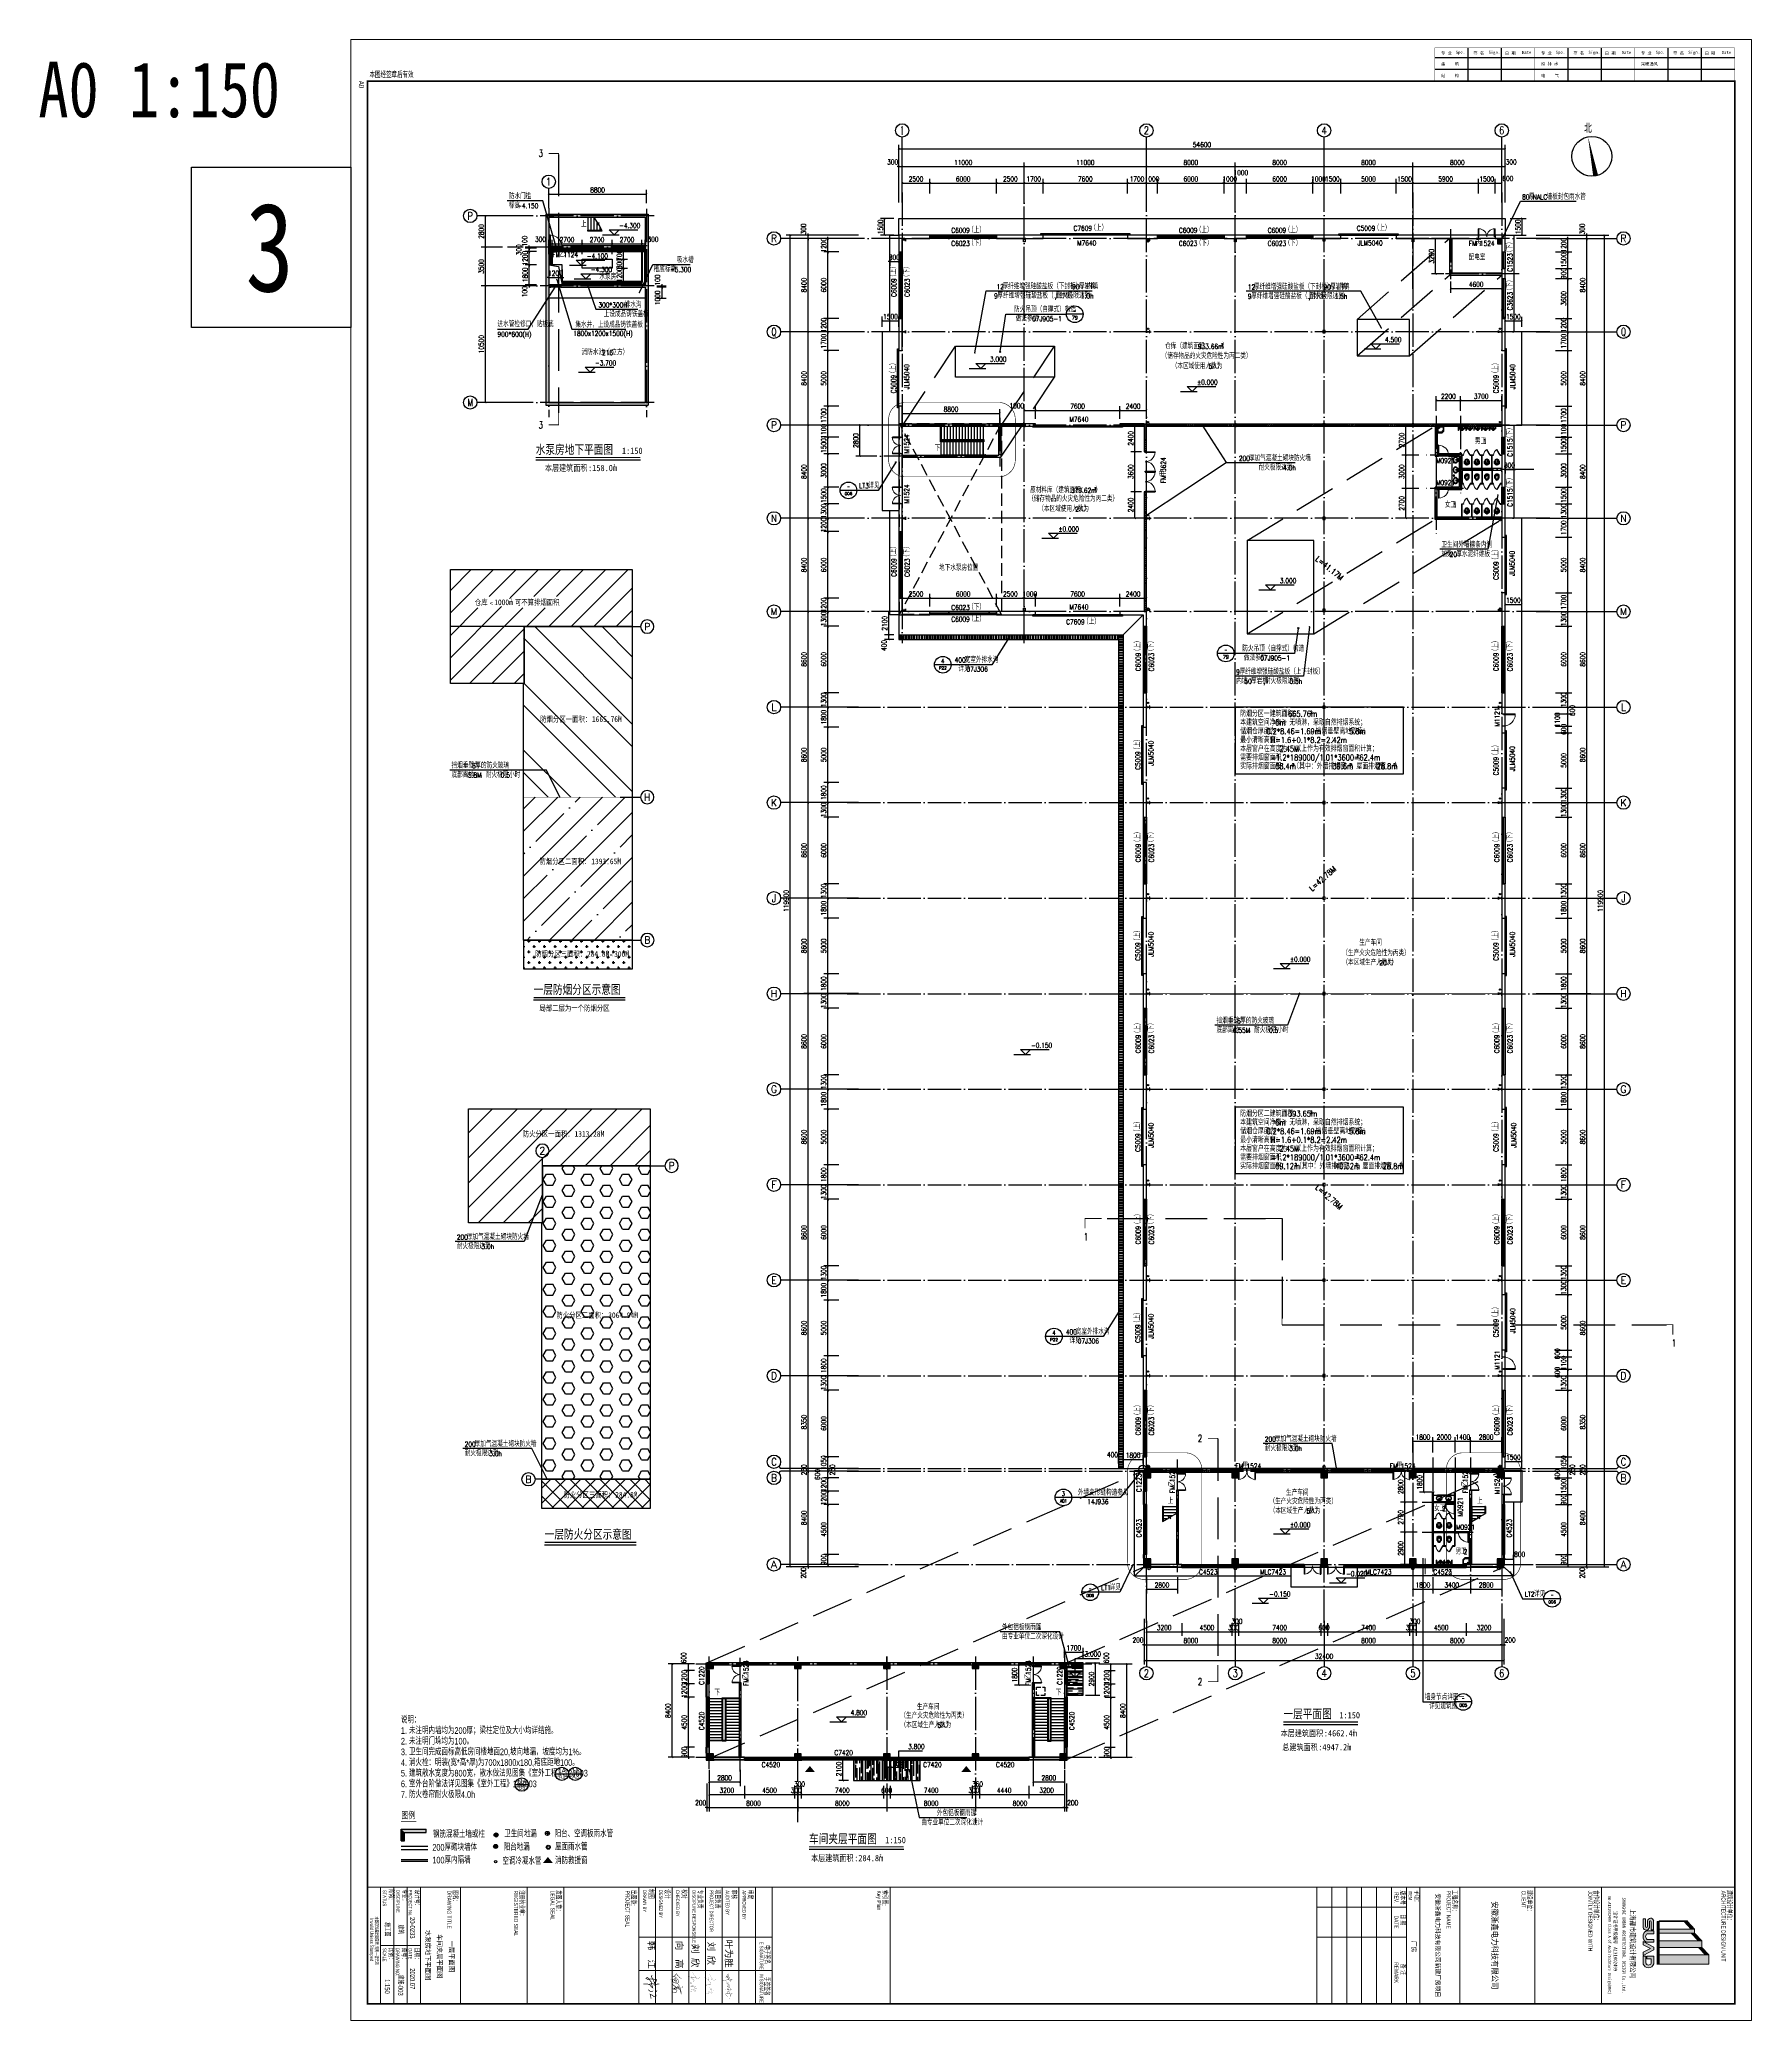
# Model space of a CAD drawing. Extents: x 409931 to 937299, y -508824 to 132289.
# Drawn here: x 409931 to 564097, y -204324 to -25974 of the extents above; entities that cross this region are included whole.
import ezdxf
from ezdxf.enums import TextEntityAlignment as Align

# ---------------------------------------------------------------- set-up
doc = ezdxf.new("R2010")
doc.units = 0
doc.header["$LTSCALE"] = 1500
doc.header["$MEASUREMENT"] = 0
for name, pattern in [('DASH', [0.35, 0.25, -0.1]), ('DOTE', [2.42, 2, -0.2, 0.02, -0.2]), ('图例$0$住宅图例$0$3yDASH', [4.25, 3, -1.25])]:
    doc.linetypes.add(name, pattern=pattern)
doc.layers.get('Defpoints').update_dxf_attribs({"color": 252})
for name, color, linetype in [('00-tk', 151, 'Continuous'), ('07m', 36, 'Continuous'), ('A-Fur1(建筑厨卫洁具)', 136, 'Continuous'), ('A-Hatch1(建筑填充1平面)', 8, 'Continuous'), ('A-Hz2(文字标注)', 2, 'Continuous'), ('A-L-wall(建筑立面)', 2, 'Continuous'), ('A-Other(建筑其它)', 33, 'Continuous'), ('A-Roof(建筑屋顶)', 122, 'Continuous'), ('A-Roof-Water(建筑雨水管地漏)', 170, 'Continuous'), ('A-Stair(建筑楼梯、踏步、电梯)', 25, 'Continuous'), ('A-Wall(建筑墙)', 7, 'Continuous'), ('AXIS', 3, 'Continuous'), ('AXIS_TEXT', 7, 'Continuous'), ('COLUMN', 2, 'Continuous'), ('DIM_ELEV', 3, 'Continuous'), ('DIM_IDEN', 3, 'Continuous'), ('DIM_LEAD', 3, 'Continuous'), ('DIM_SYMB', 3, 'Continuous'), ('DOOR_FIRE', 4, 'Continuous'), ('DOOR_FIRE_TEXT', 7, 'Continuous'), ('DOTE', 1, 'Continuous'), ('iicon', 7, 'Continuous'), ('LATRINE', 6, 'Continuous'), ('PUB_DIM', 3, 'Continuous'), ('PUB_HATCH', 8, 'Continuous'), ('PUB_STRM', 4, 'Continuous'), ('PUB_TEXT', 7, 'Continuous'), ('STAIR', 2, 'Continuous'), ('SURFACE', 6, 'Continuous'), ('WALL', 7, 'Continuous'), ('WINDOW', 4, 'Continuous'), ('WINDOW_TEXT', 7, 'Continuous'), ('图例$0$住宅图例$0$A-Roof-Water(建筑雨水管地漏)', 170, 'Continuous'), ('排烟注明', 6, 'Continuous'), ('洁具', 253, 'Continuous'), ('签名', 1, 'Continuous'), ('说明$0$局部住宅带公建一层文字说明$0$A-Index(建筑索引线剖切号线)', 5, 'Continuous')]:
    doc.layers.add(name, color=color, linetype=linetype)
doc.layers.add('TK', color=151, linetype='Continuous', lineweight=13)
doc.layers.add('功能名称', color=255, linetype='Continuous', lineweight=0)
doc.styles.add('_HZTXT', font='txt.shx', dxfattribs={"width": 0.75, "bigfont": 'HZTXT.shx'})
doc.styles.add('_TCH_AXIS', font='COMPLEX', dxfattribs={"bigfont": 'GBCBIG'})
doc.styles.add('_TCH_DIM', font='SIMPLEX', dxfattribs={"bigfont": 'GBCBIG'})
doc.styles.add('_TCH_DIM_T3', font='SIMPLEX', dxfattribs={"width": 0.705882, "bigfont": 'GBCBIG'})
doc.styles.add('_TCH_LABEL', font='COMPLEX', dxfattribs={"bigfont": 'GBCBIG'})
doc.styles.add('_TCH_WINDOW', font='SIMPLEX', dxfattribs={"bigfont": 'GBCBIG'})
doc.styles.add('COMPLEX', font='COMPLEX')
doc.styles.add('DS6HT', font='simhei.ttf', dxfattribs={"width": 0.8})
doc.styles.add('T&D', font='haiwenrs.shx', dxfattribs={"width": 0.7, "bigfont": 'hztxt.shx'})
doc.styles.add('TITLE', font='simhei.ttf', dxfattribs={"width": 0.8})
doc.styles.add('仿宋体', font='', dxfattribs={"width": 0.8})
doc.styles.add('图例$0$住宅图例$0$SUNYAT1', font='3yromans.shx', dxfattribs={"width": 0.75, "bigfont": '3yhztxt.shx'})
doc.styles.add('图例$0$住宅图例$0$SUNYAT4', font='', dxfattribs={"width": 0.75})
doc.styles.add('说明$0$局部住宅带公建一层文字说明$0$SUNYAT1', font='3yromans.shx', dxfattribs={"width": 0.75, "bigfont": '3yhztxt.shx'})
doc.styles.add('说明$0$局部住宅带公建一层文字说明$0$SUNYAT2', font='3yromanc.shx', dxfattribs={"width": 0.75, "bigfont": '3yhztxt.shx'})
doc.styles.get('仿宋体').set_extended_font_data('SimSun')
doc.styles.get('图例$0$住宅图例$0$SUNYAT4').set_extended_font_data('SimSun')
doc.dimstyles.new('_TCH_ARCH&&150', dxfattribs={"dimtxt": 446.25, "dimasz": 150, "dimexe": 375, "dimexo": 450, "dimgap": 150, "dimtad": 1, "dimdec": 0, "dimzin": 0, "dimdsep": 46, "dimtxsty": '_TCH_DIM_T3', "dimblk": 'ARCHTICK', "dimcen": 0.09, "dimclrt": 7, "dimazin": 2, "dimtfac": 1, "dimtdec": 0, "dimtix": 1, "dimtmove": 2, "dimatfit": 3, "dimfxl": 0, "dimtolj": 1, "dimtzin": 0, "dimarcsym": 0})
pattern_1 = [(90, (1450494.92, 22595.68), (100, 6e-15), [])]
pattern_2 = [(45, (0, 89.76), (-88.388383, 88.388383), [])]

# ---------------------------------------------------------------- blocks, each defined once
blk = doc.blocks.new('$TCHSYS$APDOOR2D')
blk.add_line((0.5, 0), (0, 0.87))
at = {"lineweight": 13}
blk.add_arc((0.5, 0), 1, 120, 180, dxfattribs=at)
blk = doc.blocks.new('$lvtry$00000203')
at = {"color": 0}
for p, q in [((-109, -134), (-210, -128)), ((-107, -166), (-210, -166)), ((-106, -197), (-210, -197)), ((-104, -227), (-210, -227)), ((-103, -258), (-210, -258)), ((-101, -289), (-210, -289)), ((-100, -320), (-210, -320)), ((-191, -354), (-99, -345)), ((-106, -103), (-182, -88)), ((-109, -124), (-97, -382)), ((48, -60), (-48, -60)), ((-4, -470), (4, -470)), ((97, -382), (109, -124)), ((191, -354), (99, -345)), ((100, -320), (210, -320)), ((101, -289), (210, -289)), ((103, -258), (210, -258)), ((104, -227), (210, -227)), ((106, -103), (182, -88)), ((106, -197), (210, -197)), ((107, -166), (210, -166)), ((109, -134), (210, -128))]:
    blk.add_line(p, q, dxfattribs=at)
blk.add_lwpolyline([(184, -360, 0.139709), (135, -448, -0.1200301), (120, -477, -0.2181079), (4, -530), (-4, -530, -0.2181079), (-120, -477, -0.1200301), (-135, -448, 0.139709), (-184, -360, 0.046574), (-191, -354, -0.2487975), (-210, -318), (-210, -128, -0.2184914), (-198, -101), (-90, -9, -0.179479), (-67, 0), (67, 0, -0.179479), (90, -9), (198, -101, -0.2184914), (210, -128), (210, -318, -0.2487975), (191, -354, 0.046574)], format="xyb", close=True, dxfattribs=at)
at = {"color": 0, "const_width": 3}
blk.add_lwpolyline([(49, -153, 1), (-49, -153, 1)], format="xyb", close=True, dxfattribs=at)
at = {"color": 0}
for centre, radius, start, end in [((-48, -121), 61, 90, 182.693), ((-4, -377), 92.8, 182.693, 270), ((4, -377), 92.8, 270, 357.307), ((48, -121), 61, 357.307, 90)]:
    blk.add_arc(centre, radius, start, end, dxfattribs=at)
for p in [(0, 0), (0, -153)]:
    blk.add_point(p, dxfattribs=at)
blk = doc.blocks.new('$lvtry$00000225')
at = {"color": 0}
blk.add_line((-181, -234), (-181, -234), dxfattribs=at)
blk.add_lwpolyline([(53, -374, -0.3074926), (205, -257), (195, 0), (-195, 0), (-205, -256, -0.2657763), (-54, -366, 0.5912789)], format="xyb", close=True, dxfattribs=at)
for centre, radius in [((-1, -182), 40.3), ((-6, -75), 15.8)]:
    blk.add_circle(centre, radius, dxfattribs=at)
for centre, radius, start, end in [((-161, -223), 22.7, 134.58574, 206.45735), ((-200, -412), 179, 22.29844, 83.80425), ((-5, -382), 245, 45.41426, 134.58574), ((1, -326), 39.6, 206.43535, 337.70342), ((199, -407), 174, 100.56764, 157.70342), ((153, -222), 20.3, 314.58574, 45.41426)]:
    blk.add_arc(centre, radius, start, end, dxfattribs=at)
for p in [(-6, -75), (-1, -182)]:
    blk.add_point(p, dxfattribs=at)
blk = doc.blocks.new('图例$0$住宅图例$0$卫生间地漏')
at = {"layer": 'A-Roof-Water(建筑雨水管地漏)', "linetype": '图例$0$住宅图例$0$3yDASH', "ltscale": 0.2}
for p, q in [((16, 58), (-58, -16)), ((42, 42), (-42, -42)), ((58, 16), (-16, -58))]:
    blk.add_line(p, q, dxfattribs=at)
at = {"layer": 'A-Roof-Water(建筑雨水管地漏)'}
blk.add_ellipse((0, 0), major_axis=(-2.4, 60), ratio=1, start_param=4.672389, end_param=10.955574, dxfattribs=at)
blk = doc.blocks.new('_AXISO')
blk.add_circle((0, 0), 0.5)
at = {"layer": 'AXIS_TEXT', "style": 'COMPLEX', "width": 1.041667}
blk.add_attdef('A', text='', height=0.56, dxfattribs=at).set_placement((-0.25, -0.28), (0.25, -0.28), align=Align.FIT)
blk = doc.blocks.new('FDSRWEFDSDSFDSFDDD')
at = {"layer": 'COLUMN'}
for p, q in [((-380, 0), (-400, 0)), ((0, 0), (-20, 0)), ((-400, -200), (-380, -200)), ((-380, -75), (-365, -90)), ((-380, -125), (-365, -110)), ((-20, -75), (-35, -90)), ((-20, -125), (-35, -110)), ((-20, -200), (0, -200))]:
    blk.add_line(p, q, dxfattribs=at)
for points in [[(-400, 0), (-400, -200)], [(-380, 0), (-380, -75)], [(-20, 0), (-20, -75)], [(0, 0), (0, -200)], [(-380, -125), (-380, -200)], [(-35, -90), (-365, -90)], [(-35, -110), (-365, -110)], [(-20, -125), (-20, -200)]]:
    blk.add_lwpolyline(points, dxfattribs=at)
blk = doc.blocks.new('$plan$00003671')
at = {"layer": 'A-Fur1(建筑厨卫洁具)'}
for p, q in [((-101, 10), (-101, -63)), ((-25, 0), (-32, -39)), ((-25, 0), (25, 0)), ((-25, 0), (-17, -148)), ((25, 0), (17, -148)), ((25, 0), (32, -39)), ((101, 10), (101, -63)), ((-64, -27), (-138, -27)), ((45, -209), (-45, -209)), ((-32, -39), (-17, -148)), ((-24, -20), (24, -20)), ((-17, -138), (17, -138)), ((-17, -148), (17, -148)), ((0, -164), (0, -254)), ((32, -39), (17, -148)), ((138, -27), (64, -27))]:
    blk.add_line(p, q, dxfattribs=at)
blk.add_lwpolyline([(25, 0), (32, -39), (30, -54, -0.1446258), (222, -135, -0.454002), (196, -399, -0.3376271), (-227, -368, -0.3766348), (-227, -140, -0.1721803), (-30, -54), (-32, -39), (-25, 0)], format="xyb", close=True, dxfattribs=at)
for centre, radius in [((-101, -27), 25.2), ((-101, -27), 15.1), ((0, -209), 30.2), ((0, -209), 20.2), ((101, -27), 25.2), ((101, -27), 15.1)]:
    blk.add_circle(centre, radius, dxfattribs=at)
for centre, radius, start, end in [((-102, -254), 138, 152.59042, 207.40958), ((-19, -374), 275, 118.86957, 138.22672), ((-19, -135), 275, 221.77328, 241.13043), ((-16, -304), 218, 108.30743, 128.61688), ((-16, -205), 218, 231.38312, 251.69257), ((0, -351), 268, 95.47138, 108.30743), ((0, -158), 268, 251.69257, 288.30743), ((-1, -27), 7.25, 80.52523, 279.47477), ((1, -27), 7.25, 260.52523, 99.47477), ((0, -351), 268, 71.69257, 84.52862), ((16, -304), 218, 51.38312, 71.69257), ((16, -205), 218, 288.30743, 308.61688), ((19, -374), 275, 41.77328, 61.13043), ((19, -135), 275, 298.86957, 318.22672), ((102, -254), 138, 332.59042, 27.40958)]:
    blk.add_arc(centre, radius, start, end, dxfattribs=at)
blk = doc.blocks.new('会签')
at = {"layer": '00-tk'}
for p, q in [((-1400, 24000), (-1400, 6000)), ((-700, 24000), (-700, 6000)), ((0, 22000), (-2000, 22000)), ((0, 20000), (-2000, 20000)), ((0, 16000), (-2000, 16000)), ((0, 14000), (-2000, 14000)), ((0, 10000), (-2000, 10000)), ((0, 8000), (-2000, 8000))]:
    blk.add_line(p, q, dxfattribs=at)
at = {"layer": '00-tk', "const_width": 24.7}
for points in [[(0, 6000), (-2000, 6000), (-2000, 24000)], [(0, 24000), (-2000, 24000)], [(0, 18000), (-2000, 18000)], [(0, 12000), (-2000, 12000)]]:
    blk.add_lwpolyline(points, dxfattribs=at)
at = {"layer": '00-tk', "style": 'DS6HT'}
for s, p in [('Date', (-1642, 23216)), ('日 期', (-1589, 22196)), ('Sign.', (-1651, 21215)), ('签 名', (-1603, 20306)), ('Spe.', (-1648, 19251)), ('采暖通风', (-948, 18370)), ('专 业', (-1608, 18369)), ('Date', (-1642, 17216)), ('日 期', (-1589, 16196)), ('Sign.', (-1651, 15215)), ('签 名', (-1603, 14306)), ('Spe.', (-1648, 13251)), ('给 排 水', (-956, 12372)), ('电    气', (-251, 12372)), ('专 业', (-1608, 12369)), ('Date', (-1642, 11216)), ('日 期', (-1589, 10196)), ('Sign.', (-1651, 9215)), ('签 名', (-1603, 8306)), ('Spe.', (-1648, 7251)), ('建    筑', (-948, 6372)), ('结    构', (-248, 6374)), ('专 业', (-1608, 6369))]:
    blk.add_text(s, height=180, rotation=90, dxfattribs=at).set_placement(p)
blk = doc.blocks.new('TK-A0')
at = {"layer": 'TK'}
h = blk.add_hatch(color=256, dxfattribs=at)
edge = h.paths.add_edge_path()
edge.add_arc((1154.1, 779.2), 3.32, 288.7014, 432.3607)
edge.add_line((1155.2, 782.4), (1150.4, 782.4))
edge.add_line((1150.4, 782.4), (1150.4, 778.2))
edge.add_line((1150.4, 778.2), (1152.1, 778.2))
edge.add_line((1152.1, 778.2), (1152.1, 780.8))
edge.add_line((1152.1, 780.8), (1154.7, 780.8))
edge.add_arc((1154.1, 779.2), 1.7, -72.1672, 69.3878, ccw=False)
edge.add_line((1154.7, 777.6), (1150.5, 777.6))
edge.add_line((1150.5, 777.6), (1150.5, 776))
edge.add_line((1150.5, 776), (1155.2, 776))
edge = h.paths.add_edge_path()
edge.add_arc((1138.7, 779.9), 3.92, 210.1328, 329.8672)
edge.add_line((1142.1, 777.9), (1142.1, 782.4))
edge.add_line((1142.1, 782.4), (1140.4, 782.4))
edge.add_line((1140.4, 782.4), (1140.4, 778.4))
edge.add_arc((1138.7, 779.6), 2.11, 215.5497, 324.4503, ccw=False)
edge.add_line((1137, 778.4), (1137, 782.4))
edge.add_line((1137, 782.4), (1135.3, 782.4))
edge.add_line((1135.3, 782.4), (1135.3, 777.9))
edge = h.paths.add_edge_path()
edge.add_arc((1129.5, 780.5), 1.86, 99.4771, 264.9306)
edge.add_line((1129.4, 778.6), (1132.7, 778.6))
edge.add_arc((1132.7, 778.1), 0.54, -89.9898, 89.9898, ccw=False)
edge.add_line((1132.7, 777.5), (1128, 777.5))
edge.add_line((1128, 777.5), (1128, 776.1))
edge.add_line((1128, 776.1), (1133.1, 776.1))
edge.add_arc((1133, 777.9), 1.86, 275.0694, 440.5229)
edge.add_line((1133.3, 779.8), (1129.8, 779.8))
edge.add_arc((1129.8, 780.3), 0.54, 90.0102, 269.9898, ccw=False)
edge.add_line((1129.8, 780.8), (1134.6, 780.8))
edge.add_line((1134.6, 780.8), (1134.6, 782.3))
edge.add_line((1134.6, 782.3), (1129.2, 782.3))
h.paths.add_polyline_path([(1145, 782.4), (1146.7, 782.4), (1150.1, 776), (1148.1, 776), (1145.9, 780.4), (1143.6, 776), (1141.7, 776)])
for p, q in [((1189, 841), (0, 841)), ((0, 841), (0, 0)), ((1189, 0), (1189, 841)), ((1179, 831), (25, 831)), ((25, 831), (25, 10)), ((1109, 831), (1109, 10)), ((1179, 10), (1179, 831)), ((1109, 751), (1179, 751)), ((1109, 711), (1179, 711)), ((1109, 666), (1179, 666)), ((1109, 642), (1179, 642)), ((1109, 634), (1179, 634)), ((1109, 634), (1179, 634)), ((1109, 634), (1179, 634)), ((1109, 634), (1179, 634)), ((1109, 634), (1179, 634)), ((1121, 634), (1121, 580)), ((1139, 634), (1139, 580)), ((1109, 625), (1179, 625)), ((1109, 616), (1179, 616)), ((1109, 607), (1179, 607)), ((1109, 598), (1179, 598)), ((1109, 589), (1179, 589)), ((1109, 580), (1179, 580)), ((1109, 324), (1179, 324)), ((1109, 253), (1179, 253)), ((1109, 253), (1179, 253)), ((1109, 253), (1179, 253)), ((1109, 253), (1179, 253)), ((1109, 253), (1179, 253)), ((1179, 253), (1109, 253)), ((1179, 253), (1109, 253)), ((1179, 253), (1109, 253)), ((1109, 253), (1179, 253)), ((1139, 173), (1139, 253)), ((1139, 253), (1139, 189)), ((1159, 173), (1159, 253)), ((1159, 189), (1159, 253)), ((1179, 243), (1109, 243)), ((1179, 233), (1109, 233)), ((1179, 233), (1109, 233)), ((1179, 223), (1109, 223)), ((1179, 223), (1109, 223)), ((1179, 213), (1109, 213)), ((1179, 213), (1109, 213)), ((1179, 203), (1109, 203)), ((1179, 203), (1109, 203)), ((1179, 193), (1109, 193)), ((1179, 193), (1109, 193)), ((1179, 183), (1109, 183)), ((1179, 183), (1109, 183)), ((1109, 173), (1179, 173)), ((1109, 173), (1179, 173)), ((1179, 173), (1109, 173)), ((1179, 173), (1109, 173)), ((1109, 128), (1179, 128)), ((1179, 106), (1109, 106)), ((1179, 42), (1109, 42)), ((1144, 42), (1144, 18)), ((1179, 34), (1109, 34)), ((1179, 26), (1109, 26)), ((1179, 18), (1109, 18)), ((0, 0), (1189, 0)), ((25, 10), (1179, 10)), ((1179, 10), (1109, 10))]:
    blk.add_line(p, q, dxfattribs=at)
at = {"layer": 'TK', "color": 7}
for p, q in [((1136.7, 806.9), (1141.2, 811.2)), ((1136.7, 806.6), (1141.2, 810.9)), ((1136.7, 806.3), (1141.2, 810.6)), ((1136.7, 806), (1141.2, 810.3)), ((1136.7, 805.8), (1141.2, 810)), ((1136.7, 805.5), (1141.2, 809.8)), ((1136.7, 805.2), (1141.2, 809.5)), ((1136.7, 804.9), (1141.2, 809.2)), ((1141.2, 811.2), (1141.2, 785.6)), ((1141.2, 811.2), (1145.2, 811.2)), ((1145.2, 811.2), (1149.7, 815.4)), ((1145.2, 810.9), (1149.7, 815.2)), ((1145.2, 810.6), (1149.7, 814.9)), ((1145.2, 810.3), (1149.7, 814.6)), ((1145.2, 810), (1149.7, 814.3)), ((1145.2, 809.8), (1149.7, 814.1)), ((1145.2, 809.5), (1149.7, 813.8)), ((1145.2, 809.2), (1149.7, 813.5)), ((1145.2, 785.5), (1145.2, 811.2)), ((1155.2, 815.4), (1149.7, 815.4)), ((1149.7, 815.4), (1149.7, 785.6)), ((1155.2, 785.5), (1155.2, 815.4)), ((1129.7, 802.6), (1129.2, 802.6)), ((1129.2, 802.6), (1129.2, 785.6)), ((1129.7, 802.6), (1134.2, 806.9)), ((1129.7, 802.3), (1134.2, 806.6)), ((1129.7, 802), (1134.2, 806.3)), ((1129.7, 801.7), (1134.2, 806)), ((1129.7, 801.5), (1134.2, 805.8)), ((1129.7, 801.2), (1134.2, 805.5)), ((1129.7, 800.9), (1134.2, 805.2)), ((1129.7, 800.6), (1134.2, 804.9)), ((1129.7, 802.6), (1129.7, 785.6)), ((1136.7, 806.9), (1134.2, 806.9)), ((1134.2, 806.9), (1134.2, 785.6)), ((1136.7, 785.6), (1136.7, 806.9)), ((1129.2, 785.6), (1129.8, 785.6)), ((1129.7, 785.6), (1129.7, 784.4)), ((1129.7, 785.4), (1155.2, 785.4)), ((1129.7, 785.4), (1155.2, 785.4)), ((1129.7, 785.2), (1155.2, 785.2)), ((1129.7, 785), (1155.2, 785)), ((1129.7, 784.8), (1155.2, 784.8)), ((1129.8, 785.6), (1155.2, 785.6)), ((1134.1, 785.6), (1136.7, 785.6)), ((1141.2, 785.6), (1145.2, 785.6)), ((1149.6, 785.6), (1155.2, 785.6)), ((1155.2, 784.2), (1155.2, 785.5)), ((1129.7, 784.4), (1155.2, 784.4))]:
    blk.add_line(p, q, dxfattribs=at)
at = {"layer": 'TK', "const_width": 1}
blk.add_lwpolyline([(25, 831), (1179, 831), (1179, 10), (25, 10)], close=True, dxfattribs=at)
at = {"layer": 'TK', "const_width": 0.5}
for points in [[(1109, 10), (1109, 831)], [(1109, 751), (1179, 751)]]:
    blk.add_lwpolyline(points, dxfattribs=at)
at = {"layer": 'TK', "color": 7}
for points in [[(1132.7, 777.5), (1128, 777.5), (1128, 776.1), (1133.1, 776.1)], [(1129.2, 782.3), (1134.6, 782.3), (1134.6, 780.8), (1129.8, 780.8)], [(1132.7, 778.6), (1129.4, 778.6)], [(1129.8, 779.8), (1133.3, 779.8)], [(1135.3, 782.4), (1137, 782.4), (1137, 778.4)], [(1135.3, 782.4), (1135.3, 777.9)], [(1142.1, 782.4), (1140.4, 782.4), (1140.4, 778.4)], [(1145, 782.4), (1141.7, 776), (1143.6, 776), (1145.9, 780.4)], [(1142.1, 782.4), (1142.1, 777.9)], [(1145, 782.4), (1146.7, 782.4), (1150.1, 776), (1148.1, 776), (1145.9, 780.4)], [(1150.4, 778.2), (1150.4, 782.4), (1155.2, 782.4)], [(1150.4, 778.2), (1152.1, 778.2), (1152.1, 780.8), (1154.7, 780.8)], [(1150.5, 777.6), (1154.7, 777.6)], [(1150.5, 777.6), (1150.5, 776), (1155.2, 776)]]:
    blk.add_lwpolyline(points, dxfattribs=at)
at = {"layer": 'TK'}
blk.add_lwpolyline([(1109, 66), (1179, 66), (1179, 42), (1109, 42)], close=True, dxfattribs=at)
at = {"layer": 'TK', "color": 7}
for centre, radius, start, end in [((1129.5, 780.5), 1.86, 99.4771, 264.9306), ((1129.8, 780.3), 0.54, 90.0102, 269.9898), ((1132.7, 778.1), 0.54, 270.0102, 89.9898), ((1133, 777.9), 1.86, 275.0694, 80.5229), ((1138.7, 779.9), 3.92, 210.1328, 329.8672), ((1138.7, 779.6), 2.11, 215.5497, 324.4503), ((1154.1, 779.2), 1.7, 287.8328, 69.3878), ((1154.1, 779.2), 3.32, 288.7014, 72.3607)]:
    blk.add_arc(centre, radius, start, end, dxfattribs=at)
for points in [[(1136.7, 806.9), (1136.7, 806.6), (1141.2, 811.2), (1141.2, 810.9)], [(1136.7, 806.3), (1136.7, 806), (1141.2, 810.6), (1141.2, 810.3)], [(1136.7, 805.8), (1136.7, 805.5), (1141.2, 810.1), (1141.2, 809.8)], [(1136.7, 805.2), (1136.7, 804.9), (1141.2, 809.5), (1141.2, 809.2)], [(1141.2, 785.6), (1145.2, 785.6), (1141.2, 811.2), (1145.2, 811.2)], [(1145.2, 811.2), (1145.2, 810.9), (1149.7, 815.4), (1149.7, 815.2)], [(1145.2, 810.6), (1145.2, 810.3), (1149.7, 814.9), (1149.7, 814.6)], [(1145.2, 810), (1145.2, 809.8), (1149.7, 814.3), (1149.7, 814.1)], [(1145.2, 809.5), (1145.2, 809.2), (1149.7, 813.8), (1149.7, 813.5)], [(1149.7, 785.6), (1155.2, 785.6), (1149.7, 815.4), (1155.2, 815.4)], [(1129.2, 785.6), (1129.8, 785.6), (1129.2, 802.6), (1129.7, 802.6)], [(1129.7, 802.6), (1129.7, 802.3), (1134.2, 806.9), (1134.2, 806.6)], [(1129.7, 802), (1129.7, 801.7), (1134.2, 806.3), (1134.2, 806)], [(1129.7, 801.5), (1129.7, 801.2), (1134.2, 805.8), (1134.2, 805.5)], [(1129.7, 800.9), (1129.7, 800.7), (1134.2, 805.2), (1134.2, 804.9)], [(1134.2, 785.6), (1136.7, 785.6), (1134.2, 806.9), (1136.7, 806.9)], [(1129.7, 785.4), (1129.7, 785.6), (1155.2, 785.4), (1155.2, 785.6)], [(1129.7, 785), (1129.7, 785.2), (1155.2, 785), (1155.2, 785.2)], [(1129.7, 784.6), (1129.7, 784.8), (1155.2, 784.6), (1155.2, 784.8)], [(1129.7, 784.2), (1129.7, 784.4), (1155.2, 784.2), (1155.2, 784.4)]]:
    blk.add_solid(points, dxfattribs=at)
at = {"layer": 'TK', "xscale": 0.01, "yscale": 0.01, "zscale": 0.01}
blk.add_blockref('会签', (25, 591), dxfattribs=at)
at = {"layer": 'TK', "style": 'T&D', "width": 0.7}
for s, height, p in [('建筑设计单位：', 3, (1110.8, 826.2)), ('ARCHITECTURE DESIGN UNIT', 2.5, (1111.1, 823)), ('合作设计单位：', 3, (1110.8, 746.2)), ('JOINTLY DESIGNED WITH', 2.5, (1111.1, 743)), ('建设单位：', 3, (1110.8, 706.2)), ('CLIENT', 2.5, (1111.1, 703)), ('工程名称：', 3, (1110.8, 661.2)), ('PROJECT NAME', 2.5, (1111.1, 658)), ('子项：', 3, (1110.9, 638.4)), ('版本号', 3, (1111.1, 630)), ('ITEM', 2.1, (1111.1, 635.2)), ('日 期', 3, (1125.3, 630.2)), ('备 注', 3, (1155.1, 630.3)), ('REV.', 2.5, (1112, 626.7)), ('DATE', 2.5, (1126.1, 626.6)), ('REMARK', 2.5, (1154.1, 626.6)), ('索引图:', 3, (1110.8, 319.2)), ('Key Plan', 2.5, (1111.1, 316)), ('电子签名', 3, (1143.8, 248.5)), ('手签签名', 3, (1162.9, 248.4)), ('审定', 3, (1110.6, 238.4)), ('E SIGNATURE', 2.1, (1141.9, 245.6)), ('M SIGNATURE', 2.1, (1161.4, 245.6)), ('审核', 3, (1110.5, 228.5)), ('APPROVED BY', 2.1, (1110.9, 235.2)), ('AUDITED BY', 2.1, (1110.9, 225.2)), ('项目负责', 3, (1110.5, 218.7)), ('PROJECT DIRECTOR', 2.1, (1110.9, 215.6)), ('专业负责', 3, (1110.5, 208.2)), ('DISCIPLINE RESPONSIBLE BY', 2.1, (1110.9, 205.1)), ('设计', 3, (1110.3, 188.4)), ('校对', 3, (1110.3, 198.6)), ('CHECKED BY', 2.1, (1110.7, 195.3)), ('制图', 3, (1110.3, 178.8)), ('DESIGNED BY', 2.1, (1110.7, 185.2)), ('DRAWN BY', 2.1, (1110.7, 175.5)), ('出图章:', 3, (1110.8, 168.2)), ('PROJECT SEAL', 2.5, (1111.1, 165)), ('发图人章：', 3, (1110.8, 123.2)), ('LEGAL SEAL', 2.5, (1111.1, 120)), ('注册执业章：', 3, (1110.8, 101.2)), ('REGISTERED SEAL', 2.5, (1111.1, 98)), ('图名：', 3, (1110.8, 61.2)), ('DRAWING TITLE', 2.5, (1111.1, 58)), ('设计号：', 3, (1110.4, 38.4)), ('PROJECT No.', 2.1, (1110.6, 34.8)), ('日期：', 3, (1145.3, 38.2)), ('DATE', 2.1, (1145.8, 34.8)), ('专业：', 3, (1110.3, 30.8)), ('阶段:', 3, (1110.3, 22.8)), ('DISCIPLINE', 2.1, (1110.7, 27.4)), ('比例：', 3, (1145.3, 22.7)), ('图号：', 3, (1145.4, 30.6)), ('DRAWING NO.', 2.1, (1145.6, 27.1)), ('STATUS', 2.1, (1110.7, 19.3)), ('SCALE', 2.1, (1145.6, 19.3)), ('A0', 3.15, (24.7, 4.9))]:
    blk.add_text(s, height=height, dxfattribs=at).set_placement(p)
at = {"layer": 'TK', "color": 7, "style": 'TITLE', "width": 0.8}
for s, height, p in [('SHANGHAI URBAN ARCHITECTURAL DESIGN Co.,Ltd.', 2, (1144, 763.5)), ('上海都市建筑设计有限公司 ', 3.1, (1144, 768.2)), ('No.A131002499 Class A of Architechture Design(PRC)', 1.8, (1144, 755))]:
    blk.add_text(s, height=height, dxfattribs=at).set_placement(p, align=Align.CENTER)
for s, p in [('设计证书甲级编号', (1123.4, 758.3)), ('A131002499', (1145.1, 758.3))]:
    blk.add_text(s, height=2.2, dxfattribs=at).set_placement(p)
at = {"layer": 'TK', "style": 'T&D', "width": 0.7}
blk.add_text('本图经签章后有效', height=3.5, rotation=90, dxfattribs=at).set_placement((22.9, 11.3))
for s, height, p in [('Invalid Unless Stamped', 2.1, (1140.6, 12.4)), ('本图须加盖出图签章,否则一律无效', 2, (1141.2, 15.6))]:
    blk.add_text(s, height=height, dxfattribs=at).set_placement(p, align=Align.MIDDLE)
blk = doc.blocks.new('图例$0$住宅图例$0$阳台地漏')
at = {"layer": '图例$0$住宅图例$0$A-Roof-Water(建筑雨水管地漏)'}
for p, q in [((-60, 0), (60, 0)), ((-52, 30), (52, 30)), ((-52, -30), (52, -30))]:
    blk.add_line(p, q, dxfattribs=at)
blk.add_ellipse((0, 0), major_axis=(-2.4, 60), ratio=1, start_param=4.672389, end_param=10.955574, dxfattribs=at)
blk = doc.blocks.new('图例$0$住宅图例$0$阳台雨水管')
at = {"layer": '图例$0$住宅图例$0$A-Roof-Water(建筑雨水管地漏)'}
for p, q in [((60, 0), (-60, 0)), ((0, 60), (0, -60))]:
    blk.add_line(p, q, dxfattribs=at)
blk.add_ellipse((0, 0), major_axis=(-2.4, 60), ratio=1, start_param=4.672389, end_param=10.955574, dxfattribs=at)
blk = doc.blocks.new('图例$0$住宅图例$0$屋面雨水管')
at = {"layer": 'A-Roof-Water(建筑雨水管地漏)'}
for major_axis, start_param, end_param in [((-2.4, 60), 4.672389, 10.955574), ((4.7, 41.7), -1.458844800718299, 4.824340506461287)]:
    blk.add_ellipse((0, 0), major_axis=major_axis, ratio=1, start_param=start_param, end_param=end_param, dxfattribs=at)
blk = doc.blocks.new('33')
at = {"layer": 'A-Hatch1(建筑填充1平面)'}
for points in [[(4022093, -208567), (4022093, -207867), (4022293, -208567), (4022293, -208067)], [(4022293, -208067), (4022093, -207867), (4023593, -208067), (4023593, -207867)]]:
    blk.add_solid(points, dxfattribs=at)
at = {"layer": 'A-Hz2(文字标注)', "lineweight": 0, "const_width": 50}
blk.add_lwpolyline([(4022068, -207393), (4022993, -207393)], dxfattribs=at)
at = {"layer": 'A-Roof-Water(建筑雨水管地漏)'}
blk.add_ellipse((4027756, -209813), major_axis=(-3, 74.9), ratio=1, start_param=4.6723887, end_param=10.955574, dxfattribs=at)
at = {"layer": 'A-Wall(建筑墙)'}
for p, q in [((4022093, -208567), (4022093, -207867)), ((4022093, -207867), (4023593, -207867)), ((4022293, -208567), (4022293, -208067)), ((4022293, -208067), (4023593, -208067)), ((4023593, -208067), (4023593, -207867)), ((4022093, -208567), (4022293, -208567)), ((4022093, -208889), (4023693, -208889)), ((4022093, -209089), (4023693, -209089)), ((4022093, -209676), (4023693, -209676)), ((4022093, -209776), (4023693, -209776))]:
    blk.add_line(p, q, dxfattribs=at)
at = {"layer": 'A-Wall(建筑墙)', "color": 1}
blk.add_lwpolyline([(4030895, -209533, 0, 600, 0), (4030895, -209897, 600, 600, 0)], format="xyseb", dxfattribs=at)
at = {"layer": 'A-Roof-Water(建筑雨水管地漏)', "xscale": 2, "yscale": 2, "zscale": 2}
for name, p in [('图例$0$住宅图例$0$阳台雨水管', (4030865, -208116)), ('图例$0$住宅图例$0$阳台地漏', (4027756, -208902)), ('图例$0$住宅图例$0$屋面雨水管', (4030919, -208945))]:
    blk.add_blockref(name, p, dxfattribs=at)
at = {"layer": 'A-Roof-Water(建筑雨水管地漏)', "xscale": 2, "yscale": 2, "zscale": 2, "rotation": 90}
blk.add_blockref('图例$0$住宅图例$0$卫生间地漏', (4027787, -208207), dxfattribs=at)
at = {"layer": 'A-Hz2(文字标注)', "lineweight": 0, "width": 0.75}
for s, style, p in [('图例', '图例$0$住宅图例$0$SUNYAT4', (4022094, -207223)), ('钢筋混凝土墙或柱', '图例$0$住宅图例$0$SUNYAT1', (4023991, -208364)), ('卫生间地漏', '图例$0$住宅图例$0$SUNYAT1', (4028273, -208344)), ('阳台、空调板雨水管', '图例$0$住宅图例$0$SUNYAT1', (4031298, -208341)), ('200厚砌块墙体', '图例$0$住宅图例$0$SUNYAT1', (4023958, -209156)), ('阳台地漏', '图例$0$住宅图例$0$SUNYAT1', (4028242, -209139)), ('屋面雨水管', '图例$0$住宅图例$0$SUNYAT1', (4031325, -209123)), ('100厚内隔墙', '图例$0$住宅图例$0$SUNYAT1', (4023958, -209921)), ('空调冷凝水管', '图例$0$住宅图例$0$SUNYAT1', (4028165, -209982)), ('消防救援窗', '图例$0$住宅图例$0$SUNYAT1', (4031325, -209952))]:
    blk.add_text(s, height=400, dxfattribs=dict(at, style=style)).set_placement(p)
blk = doc.blocks.new('说明$0$局部住宅带公建一层文字说明$0$index_m1')
blk.add_line((-5, 0), (5, 0))
blk.add_circle((0, 0), 5)
at = {"style": '说明$0$局部住宅带公建一层文字说明$0$SUNYAT2'}
for tag, width, p in [('1', 1.3, (0.1, 0.7)), ('-', 0.7, (0.2, -3.7))]:
    blk.add_attdef(tag, text='', height=3.4, dxfattribs=dict(at, width=width)).set_placement(p, align=Align.CENTER)
blk = doc.blocks.new('A$C2EA612DB')
for p, q in [((-53990, 102490), (-54000, 102490)), ((-54000, 102490), (-54000, 102240)), ((-54000, 102240), (-53990, 102240)), ((-53990, 102369), (-53990, 102490)), ((-53710, 102369), (-53990, 102369)), ((-53990, 102240), (-53990, 102361)), ((-53990, 102361), (-53710, 102361)), ((-53700, 102490), (-53710, 102490)), ((-53710, 102490), (-53710, 102369)), ((-53710, 102361), (-53710, 102240)), ((-53710, 102240), (-53700, 102240)), ((-53700, 102240), (-53700, 102490)), ((-31990, 85675), (-32000, 85675)), ((-32000, 85675), (-32000, 85455)), ((-31990, 85569), (-31990, 85675)), ((-31700, 85675), (-31710, 85675)), ((-31710, 85675), (-31710, 85569)), ((-31700, 85455), (-31700, 85675)), ((-15900, 85665), (-16100, 85665)), ((-16100, 85665), (-16100, 85465)), ((-15906, 85659), (-16094, 85659)), ((-16094, 85659), (-16094, 85471)), ((-15906, 85471), (-15906, 85659)), ((-15900, 85465), (-15900, 85665)), ((0, 86865), (-138, 86865)), ((-138, 86865), (-138, 86840)), ((-138, 86840), (0, 86840)), ((-32000, 85455), (-31990, 85455)), ((-31710, 85569), (-31990, 85569)), ((-31990, 85455), (-31990, 85561)), ((-31990, 85561), (-31710, 85561)), ((-31710, 85561), (-31710, 85455)), ((-31710, 85455), (-31700, 85455)), ((-16100, 85465), (-15900, 85465)), ((-16094, 85471), (-15906, 85471))]:
    blk.add_line(p, q)
for points in [[(-53700, 110515), (-53700, 110765), (-53710, 110765), (-53710, 110644), (-53990, 110644), (-53990, 110765), (-54000, 110765), (-54000, 110515), (-53990, 110515), (-53990, 110636), (-53710, 110636), (-53710, 110515)], [(-42925, 110765), (-42925, 110465), (-43075, 110465), (-43075, 110765)], [(-42930, 110760), (-42930, 110470), (-43070, 110470), (-43070, 110760)], [(-31700, 110545), (-31700, 110765), (-31710, 110765), (-31710, 110659), (-31990, 110659), (-31990, 110765), (-32000, 110765), (-32000, 110545), (-31990, 110545), (-31990, 110651), (-31710, 110651), (-31710, 110545)], [(-23925, 110765), (-23925, 110465), (-24075, 110465), (-24075, 110765)], [(-23930, 110760), (-23930, 110470), (-24070, 110470), (-24070, 110760)], [(-16100, 110565), (-15900, 110565), (-15900, 110765), (-16100, 110765)], [(-16094, 110571), (-15906, 110571), (-15906, 110759), (-16094, 110759)], [(-7925, 110765), (-7925, 110465), (-8075, 110465), (-8075, 110765)], [(-7930, 110760), (-7930, 110470), (-8070, 110470), (-8070, 110760)], [(0, 110545), (0, 110765), (-10, 110765), (-10, 110659), (-290, 110659), (-290, 110765), (-300, 110765), (-300, 110545), (-290, 110545), (-290, 110651), (-10, 110651), (-10, 110545)], [(-53700, 102240), (-53700, 102490), (-53710, 102490), (-53710, 102369), (-53990, 102369), (-53990, 102490), (-54000, 102490), (-54000, 102240), (-53990, 102240), (-53990, 102361), (-53710, 102361), (-53710, 102240)], [(-31700, 102255), (-31700, 102475), (-31710, 102475), (-31710, 102369), (-31990, 102369), (-31990, 102475), (-32000, 102475), (-32000, 102255), (-31990, 102255), (-31990, 102361), (-31710, 102361), (-31710, 102255)], [(-16100, 102265), (-15900, 102265), (-15900, 102465), (-16100, 102465)], [(-16094, 102271), (-15906, 102271), (-15906, 102459), (-16094, 102459)], [(0, 102255), (0, 102475), (-10, 102475), (-10, 102369), (-290, 102369), (-290, 102475), (-300, 102475), (-300, 102255), (-290, 102255), (-290, 102361), (-10, 102361), (-10, 102255)], [(-53700, 93840), (-53700, 94090), (-53710, 94090), (-53710, 93969), (-53990, 93969), (-53990, 94090), (-54000, 94090), (-54000, 93840), (-53990, 93840), (-53990, 93961), (-53710, 93961), (-53710, 93840)], [(-42925, 94115), (-42925, 93815), (-43075, 93815), (-43075, 94115)], [(-42930, 94110), (-42930, 93820), (-43070, 93820), (-43070, 94110)], [(-31700, 93855), (-31700, 94075), (-31710, 94075), (-31710, 93969), (-31990, 93969), (-31990, 94075), (-32000, 94075), (-32000, 93855), (-31990, 93855), (-31990, 93961), (-31710, 93961), (-31710, 93855)], [(-23925, 94115), (-23925, 93815), (-24075, 93815), (-24075, 94115)], [(-23930, 94110), (-23930, 93820), (-24070, 93820), (-24070, 94110)], [(-16100, 93865), (-15900, 93865), (-15900, 94065), (-16100, 94065)], [(-16094, 93871), (-15906, 93871), (-15906, 94059), (-16094, 94059)], [(-7925, 94115), (-7925, 93815), (-8075, 93815), (-8075, 94115)], [(-7930, 94110), (-7930, 93820), (-8070, 93820), (-8070, 94110)], [(0, 93855), (0, 94075), (-10, 94075), (-10, 93969), (-290, 93969), (-290, 94075), (-300, 94075), (-300, 93855), (-290, 93855), (-290, 93961), (-10, 93961), (-10, 93855)], [(-53700, 85440), (-53700, 85690), (-53710, 85690), (-53710, 85569), (-53990, 85569), (-53990, 85690), (-54000, 85690), (-54000, 85440), (-53990, 85440), (-53990, 85561), (-53710, 85561), (-53710, 85440)], [(-31700, 85455), (-31700, 85675), (-31710, 85675), (-31710, 85569), (-31990, 85569), (-31990, 85675), (-32000, 85675), (-32000, 85455), (-31990, 85455), (-31990, 85561), (-31710, 85561), (-31710, 85455)], [(-16100, 85465), (-15900, 85465), (-15900, 85665), (-16100, 85665)], [(-16094, 85471), (-15906, 85471), (-15906, 85659), (-16094, 85659)], [(0, 85455), (0, 85675), (-10, 85675), (-10, 85569), (-290, 85569), (-290, 85675), (-300, 85675), (-300, 85455), (-290, 85455), (-290, 85561), (-10, 85561), (-10, 85455)], [(-53700, 77165), (-53700, 77415), (-53710, 77415), (-53710, 77294), (-53990, 77294), (-53990, 77415), (-54000, 77415), (-54000, 77165), (-53990, 77165), (-53990, 77286), (-53710, 77286), (-53710, 77165)], [(-42925, 77465), (-42925, 77165), (-43075, 77165), (-43075, 77465)], [(-42930, 77460), (-42930, 77170), (-43070, 77170), (-43070, 77460)], [(-31700, 77180), (-31700, 77400), (-31710, 77400), (-31710, 77294), (-31990, 77294), (-31990, 77400), (-32000, 77400), (-32000, 77180), (-31990, 77180), (-31990, 77286), (-31710, 77286), (-31710, 77180)], [(-16100, 77190), (-15900, 77190), (-15900, 77390), (-16100, 77390)], [(-16094, 77196), (-15906, 77196), (-15906, 77384), (-16094, 77384)], [(0, 77180), (0, 77400), (-10, 77400), (-10, 77294), (-290, 77294), (-290, 77400), (-300, 77400), (-300, 77180), (-290, 77180), (-290, 77286), (-10, 77286), (-10, 77180)], [(-31700, 68455), (-31700, 68675), (-31710, 68675), (-31710, 68569), (-31990, 68569), (-31990, 68675), (-32000, 68675), (-32000, 68455), (-31990, 68455), (-31990, 68561), (-31710, 68561), (-31710, 68455)], [(-16100, 68465), (-15900, 68465), (-15900, 68665), (-16100, 68665)], [(-16094, 68471), (-15906, 68471), (-15906, 68659), (-16094, 68659)], [(0, 68455), (0, 68675), (-10, 68675), (-10, 68569), (-290, 68569), (-290, 68675), (-300, 68675), (-300, 68455), (-290, 68455), (-290, 68561), (-10, 68561), (-10, 68455)], [(-31700, 59855), (-31700, 60075), (-31710, 60075), (-31710, 59969), (-31990, 59969), (-31990, 60075), (-32000, 60075), (-32000, 59855), (-31990, 59855), (-31990, 59961), (-31710, 59961), (-31710, 59855)], [(-16100, 59865), (-15900, 59865), (-15900, 60065), (-16100, 60065)], [(-16094, 59871), (-15906, 59871), (-15906, 60059), (-16094, 60059)], [(0, 59855), (0, 60075), (-10, 60075), (-10, 59969), (-290, 59969), (-290, 60075), (-300, 60075), (-300, 59855), (-290, 59855), (-290, 59961), (-10, 59961), (-10, 59855)], [(-31700, 51255), (-31700, 51475), (-31710, 51475), (-31710, 51369), (-31990, 51369), (-31990, 51475), (-32000, 51475), (-32000, 51255), (-31990, 51255), (-31990, 51361), (-31710, 51361), (-31710, 51255)], [(-16100, 51265), (-15900, 51265), (-15900, 51465), (-16100, 51465)], [(-16094, 51271), (-15906, 51271), (-15906, 51459), (-16094, 51459)], [(0, 51255), (0, 51475), (-10, 51475), (-10, 51369), (-290, 51369), (-290, 51475), (-300, 51475), (-300, 51255), (-290, 51255), (-290, 51361), (-10, 51361), (-10, 51255)], [(-31700, 42655), (-31700, 42875), (-31710, 42875), (-31710, 42769), (-31990, 42769), (-31990, 42875), (-32000, 42875), (-32000, 42655), (-31990, 42655), (-31990, 42761), (-31710, 42761), (-31710, 42655)], [(-16100, 42665), (-15900, 42665), (-15900, 42865), (-16100, 42865)], [(-16094, 42671), (-15906, 42671), (-15906, 42859), (-16094, 42859)], [(0, 42655), (0, 42875), (-10, 42875), (-10, 42769), (-290, 42769), (-290, 42875), (-300, 42875), (-300, 42655), (-290, 42655), (-290, 42761), (-10, 42761), (-10, 42655)], [(-31700, 34055), (-31700, 34275), (-31710, 34275), (-31710, 34169), (-31990, 34169), (-31990, 34275), (-32000, 34275), (-32000, 34055), (-31990, 34055), (-31990, 34161), (-31710, 34161), (-31710, 34055)], [(-16100, 34065), (-15900, 34065), (-15900, 34265), (-16100, 34265)], [(-16094, 34071), (-15906, 34071), (-15906, 34259), (-16094, 34259)], [(0, 34055), (0, 34275), (-10, 34275), (-10, 34169), (-290, 34169), (-290, 34275), (-300, 34275), (-300, 34055), (-290, 34055), (-290, 34161), (-10, 34161), (-10, 34055)], [(-31700, 25455), (-31700, 25675), (-31710, 25675), (-31710, 25569), (-31990, 25569), (-31990, 25675), (-32000, 25675), (-32000, 25455), (-31990, 25455), (-31990, 25561), (-31710, 25561), (-31710, 25455)], [(-16100, 25465), (-15900, 25465), (-15900, 25665), (-16100, 25665)], [(-16094, 25471), (-15906, 25471), (-15906, 25659), (-16094, 25659)], [(0, 25455), (0, 25675), (-10, 25675), (-10, 25569), (-290, 25569), (-290, 25675), (-300, 25675), (-300, 25455), (-290, 25455), (-290, 25561), (-10, 25561), (-10, 25455)], [(-31700, 16855), (-31700, 17075), (-31710, 17075), (-31710, 16969), (-31990, 16969), (-31990, 17075), (-32000, 17075), (-32000, 16855), (-31990, 16855), (-31990, 16961), (-31710, 16961), (-31710, 16855)], [(-16100, 16865), (-15900, 16865), (-15900, 17065), (-16100, 17065)], [(-16094, 16871), (-15906, 16871), (-15906, 17059), (-16094, 17059)], [(0, 16855), (0, 17075), (-10, 17075), (-10, 16969), (-290, 16969), (-290, 17075), (-300, 17075), (-300, 16855), (-290, 16855), (-290, 16961), (-10, 16961), (-10, 16855)], [(-31700, 8255), (-31700, 8475), (-31710, 8475), (-31710, 8369), (-31990, 8369), (-31990, 8475), (-32000, 8475), (-32000, 8255), (-31990, 8255), (-31990, 8361), (-31710, 8361), (-31710, 8255)], [(-16100, 8265), (-15900, 8265), (-15900, 8465), (-16100, 8465)], [(-16094, 8271), (-15906, 8271), (-15906, 8459), (-16094, 8459)], [(0, 8255), (0, 8475), (-10, 8475), (-10, 8369), (-290, 8369), (-290, 8475), (-300, 8475), (-300, 8255), (-290, 8255), (-290, 8361), (-10, 8361), (-10, 8255)], [(-31700, 15), (-31700, 235), (-31710, 235), (-31710, 129), (-31990, 129), (-31990, 235), (-32000, 235), (-32000, 15), (-31990, 15), (-31990, 121), (-31710, 121), (-31710, 15)], [(-16100, 25), (-15900, 25), (-15900, 225), (-16100, 225)], [(-16094, 31), (-15906, 31), (-15906, 219), (-16094, 219)], [(0, 15), (0, 235), (-10, 235), (-10, 129), (-290, 129), (-290, 235), (-300, 235), (-300, 15), (-290, 15), (-290, 121), (-10, 121), (-10, 15)]]:
    blk.add_lwpolyline(points, close=True)
blk = doc.blocks.new('雨水管')
at = {"layer": 'PUB_STRM'}
for centre, radius in [((-32054, 119327), 60), ((-346, 119327), 60), ((-32054, 111473), 60), ((-346, 111473), 60), ((-32054, 103073), 60), ((-346, 103073), 60), ((-32054, 94673), 60), ((-346, 94223), 60), ((-32054, 86273), 60), ((-346, 86273), 60), ((-32054, 77773), 60), ((-346, 77773), 60), ((-32054, 69173), 60), ((-346, 69173), 60), ((-32054, 60573), 60), ((-346, 60573), 60), ((-32054, 51973), 60), ((-346, 51973), 60), ((-32054, 43373), 60), ((-346, 43373), 60), ((-32054, 34773), 60), ((-346, 34773), 60), ((-32054, 26173), 60), ((-346, 26173), 60), ((-32054, 17573), 60), ((-346, 17573), 60), ((-32054, 9098), 60), ((-346, 9098), 60), ((-31957, -170), 100), ((-24193, -170), 100), ((-8207, -170), 100), ((-443, -170), 100)]:
    blk.add_circle(centre, radius, dxfattribs=at)
blk = doc.blocks.new('A$C7C122B11')
at = {"layer": 'iicon', "color": 13, "const_width": 7.58}
for points in [[(0, 251), (101, 316)], [(101, 316), (199, 383)], [(180, 234), (214, 214)], [(220, 61), (189, 0)], [(199, 383), (301, 455)], [(214, 214), (249, 201)], [(254, 164), (220, 61)], [(244, 611), (279, 605)], [(249, 201), (284, 195)], [(270, 260), (254, 164)], [(322, 465), (255, 393)], [(255, 393), (267, 338)], [(267, 338), (270, 260)], [(279, 605), (315, 591)], [(284, 195), (312, 200)], [(321, 572), (298, 526)], [(301, 455), (344, 476)], [(312, 200), (331, 220)], [(315, 591), (321, 572)], [(331, 220), (382, 295)], [(382, 295), (411, 328)], [(411, 328), (434, 349)], [(434, 349), (448, 349)], [(448, 349), (455, 315)], [(455, 315), (462, 292)], [(462, 292), (485, 335)], [(535, 158), (509, 209)], [(575, 108), (535, 158)], [(554, 440), (553, 381)], [(553, 381), (555, 298)], [(555, 298), (561, 212)], [(561, 212), (572, 134)], [(572, 134), (575, 108)], [(674, 309), (686, 266)], [(686, 266), (692, 224)], [(692, 224), (692, 211)], [(718, 416), (741, 413)], [(745, 400), (719, 368)], [(726, 309), (755, 327)], [(741, 413), (745, 400)], [(755, 327), (790, 346)], [(756, 296), (765, 257)], [(762, 218), (762, 180)], [(762, 180), (763, 160)], [(765, 257), (762, 218)], [(790, 346), (817, 357)], [(826, 342), (799, 315)], [(817, 357), (835, 356)], [(835, 356), (826, 342)], [(858, 469), (850, 439)], [(850, 439), (850, 403)], [(850, 403), (863, 373)], [(872, 485), (858, 469)], [(863, 373), (876, 363)], [(876, 363), (897, 363)], [(892, 201), (876, 164)], [(909, 233), (892, 201)], [(897, 363), (924, 382)], [(921, 283), (909, 233)], [(923, 311), (921, 283)], [(924, 382), (974, 414)], [(951, 294), (937, 279)], [(971, 334), (951, 294)], [(991, 378), (971, 334)], [(974, 414), (997, 421)], [(980, 231), (1007, 207)], [(1010, 411), (991, 378)], [(997, 421), (1010, 411)], [(1033, 121), (1002, 119)], [(1007, 207), (1028, 171)], [(1028, 171), (1033, 146)], [(1033, 146), (1033, 121)]]:
    blk.add_lwpolyline(points, dxfattribs=at)
blk = doc.blocks.new('A$C2CD672AE')
at = {"layer": '签名', "const_width": 40}
for points in [[(10, 523), (86, 480), (394, 629), (590, 723), (643, 672)], [(462, 656), (414, 738), (355, 782), (274, 780), (253, 600), (239, 476), (251, 353), (262, 228), (197, 148), (148, 248), (316, 383), (446, 488), (600, 502), (775, 564), (727, 488), (613, 394), (559, 372)], [(540, 958), (551, 861), (567, 712), (523, 495), (559, 372), (543, 1)], [(945, 587), (994, 537), (977, 455), (975, 388), (887, 289)], [(935, 820), (1023, 749)], [(1126, 719), (1223, 757), (1271, 749), (1305, 711), (1309, 646), (1217, 526), (1158, 404), (1244, 429), (1358, 448), (1418, 455)]]:
    blk.add_lwpolyline(points, dxfattribs=at)
blk = doc.blocks.new('A$C3CB17D36')
at = {"const_width": 19.8}
for points in [[(80, 483), (82, 436), (-4, 331), (-78, 262), (-162, 214), (-96, 172), (-54, 122), (-14, 43), (0, 0)], [(-29, 73), (10, 153), (71, 228), (167, 307), (248, 338), (278, 337), (299, 321), (315, 280), (314, 213), (304, 143), (282, 94), (256, 43), (211, 30), (146, 45)], [(65, 180), (93, 156), (111, 112), (117, 72), (102, 134), (135, 190), (181, 222), (201, 209), (198, 167), (178, 105), (157, 102), (195, 158), (241, 200), (315, 257), (385, 312), (440, 349), (503, 383), (609, 420), (706, 439), (791, 454), (852, 454), (716, 416), (599, 368), (536, 337), (477, 307), (499, 274), (517, 240), (510, 196), (467, 131), (427, 62), (399, 43), (467, 131), (526, 187), (613, 233), (672, 242), (729, 240), (769, 207), (791, 169), (791, 122), (782, 49), (744, 16), (692, -10), (629, 1), (595, 23), (580, 54), (573, 98), (582, 119), (601, 157), (635, 177), (651, 159), (649, 129), (648, 81), (582, 119)], [(484, 543), (520, 516), (530, 479)], [(511, 204), (545, 247), (597, 293), (620, 321), (595, 337), (562, 312), (534, 290), (503, 269)], [(573, 98), (558, 138), (557, 178), (546, 198)]]:
    blk.add_lwpolyline(points, dxfattribs=at)
blk = doc.blocks.new('5635634563456')
at = {"layer": 'AXIS', "color": 1, "ltscale": 1000}
for points, const_width in [([(455638, 226631), (456046, 226314), (455898, 226528)], 35), ([(455726, 226495), (455793, 226559), (455885, 226610), (455980, 226658), (456074, 226692), (456140, 226711), (456191, 226721), (456171, 226679), (456122, 226626), (456066, 226550), (456000, 226461), (455930, 226407)], 35), ([(456000, 226461), (456120, 226541), (456209, 226584), (456284, 226619), (456362, 226642), (456383, 226667), (456372, 226711), (456436, 226771), (456484, 226814), (456541, 226856), (456584, 226882)], 35), ([(456321, 227084), (456323, 227003), (456340, 226889), (456350, 226736), (456364, 226551), (456389, 226377), (456412, 226211), (456434, 226115), (456454, 225981), (456460, 225938)], 35), ([(456541, 226856), (456497, 226883), (456453, 226906), (456404, 226930), (456347, 226954), (456330, 226974)], 35), ([(456474, 226132), (456468, 226098), (456460, 225938)], 10), ([(456511, 226356), (456598, 226399), (456645, 226426), (456716, 226466), (456769, 226502), (456843, 226554), (456901, 226589), (456972, 226633), (457083, 226688), (457147, 226724), (457210, 226744), (457243, 226739), (457255, 226715), (457256, 226661), (457241, 226611), (457206, 226554), (457187, 226524), (457156, 226496), (457121, 226466), (457079, 226440), (457051, 226436), (457075, 226474), (457120, 226543), (457168, 226614), (457233, 226692), (457285, 226754), (457338, 226800), (457415, 226883), (457487, 226940), (457542, 226981), (457583, 227002), (457585, 226954), (457566, 226823), (457537, 226676), (457515, 226502), (457509, 226326), (457520, 226216)], 20), ([(456723, 226780), (456707, 226722), (456709, 226662), (456720, 226612), (456740, 226593), (456760, 226586), (456774, 226591)], 20)]:
    blk.add_lwpolyline(points, dxfattribs=dict(at, const_width=const_width))
for points in [[(457041, 226828, 20, 20, 0), (456957, 226700, 20, 20, 0), (456928, 226631, 20, 20, 0), (456875, 226503, 20, 20, 0), (456834, 226423, 20, 20, 0), (456812, 226396, 20, 20, 0), (456724, 226364, 20, 0, 0)], [(457512, 226414, 20, 20, 0), (457568, 226678, 20, 20, 0), (457591, 226783, 20, 20, 0), (457627, 226841, 20, 20, 0), (457636, 226855, 20, 20, 0), (457670, 226830, 20, 20, 0), (457684, 226788, 20, 20, 0), (457721, 226669, 20, 20, 0), (457721, 226593, 20, 20, 0), (457722, 226502, 20, 20, 0), (457712, 226436, 20, 20, 0), (457675, 226435, 20, 20, 0), (457629, 226445, 20, 20, 0), (457579, 226451, 20, 20, 0), (457468, 226480, 20, 20, 0), (457412, 226504, 20, 20, 0), (457345, 226518, 20, 20, 0), (457423, 226562, 20, 20, 0), (457642, 226660, 20, 20, 0), (457903, 226748, 20, 20, 0), (458182, 226843, 20, 20, 0), (458298, 226875, 20, 20, 0), (458384, 226894, 20, 20, 0), (458349, 226902, 20, 20, 0), (458320, 226902, 20, 20, 0), (458244, 226891, 20, 20, 0), (458219, 226887, 20, 20, 0), (458166, 226893, 20, 20, 0), (458108, 226921, 20, 20, 0), (458072, 226957, 20, 20, 0), (458038, 226986, 20, 20, 0), (458000, 227029, 20, 20, 0), (457974, 227049, 20, 20, 0), (457985, 226931, 20, 20, 0), (458001, 226820, 20, 20, 0), (458013, 226590, 20, 20, 0), (458016, 226523, 20, 20, 0), (457984, 226423, 20, 20, 0), (457948, 226430, 20, 20, 0), (457915, 226448, 20, 20, 0), (457886, 226495, 20, 20, 0), (457875, 226514, 20, 20, 0), (457865, 226548, 20, 20, 0), (457913, 226535, 20, 20, 0), (457962, 226508, 20, 20, 0), (457985, 226486, 20, 20, 0), (458023, 226448, 20, 20, 0), (458044, 226386, 20, 20, 0), (458039, 226328, 20, 20, 0), (458028, 226266, 20, 20, 0), (458031, 226227, 20, 20, 0), (458032, 226211, 20, 20, 0), (458087, 226240, 20, 20, 0), (458166, 226298, 20, 20, 0), (458306, 226445, 20, 20, 0), (458437, 226588, 20, 20, 0), (458487, 226643, 20, 0, 0), (458657, 226831, 0, 0, 0)]]:
    blk.add_lwpolyline(points, format="xyseb", dxfattribs=at)
blk = doc.blocks.new('签名')
at = {"xscale": 1.132661029987503, "yscale": 1.132661029972951, "zscale": 1.132661029967055}
for p in [(-1750, 4064), (-1860, 3062)]:
    blk.add_blockref('A$C7C122B11', p, dxfattribs=at)
at = {"layer": '00-tk', "xscale": 1.200000000011642, "yscale": 1.19999999999709, "zscale": 1.2}
blk.add_blockref('A$C3CB17D36', (-1599, 2124), dxfattribs=at)
at = {"layer": 'AXIS', "xscale": 0.5, "yscale": 0.5, "zscale": 0.5}
blk.add_blockref('5635634563456', (-229602, -107802), dxfattribs=at)
at = {"layer": '签名'}
blk.add_blockref('A$C2CD672AE', (-1713, 399), dxfattribs=at)
at = {"layer": '功能名称', "color": 7, "style": 'DS6HT'}
for s, p in [('叶为胜', (-3830, 5326)), ('刘 欣', (-3706, 4269)), ('刘 欣', (-3567, 3309)), ('向  高', (-3757, 2357)), ('韩  江', (-3750, 689))]:
    blk.add_text(s, height=400, dxfattribs=at).set_placement(p)
blk = doc.blocks.new('_ArchTick')
at = {"color": 0, "linetype": 'ByBlock', "const_width": 0.4}
blk.add_lwpolyline([(-0.5, -0.5), (0.5, 0.5)], dxfattribs=at)
blk = doc.blocks.new('*D61')
at = {"layer": 'Defpoints', "color": 0}
for p in [(541912, -154627), (543412, -154007), (543412, -154627)]:
    blk.add_point(p, dxfattribs=at)
at = {"layer": 'PUB_DIM', "color": 0, "lineweight": -2}
for p, q in [((541912, -154177), (541912, -153632)), ((541912, -154007), (543412, -154007)), ((543412, -154177), (543412, -153632))]:
    blk.add_line(p, q, dxfattribs=at)
at = {"layer": 'PUB_DIM', "color": 0, "lineweight": -2, "xscale": 150, "yscale": 150, "zscale": 150, "rotation": 180}
blk.add_blockref('_ArchTick', (541912, -154007), dxfattribs=at)
at = {"layer": 'PUB_DIM', "color": 0, "lineweight": -2, "xscale": 150, "yscale": 150, "zscale": 150}
blk.add_blockref('_ArchTick', (543412, -154007), dxfattribs=at)
at = {"layer": 'PUB_DIM', "color": 7, "insert": (542662, -153634), "char_height": 446.2, "attachment_point": 5, "style": '_TCH_DIM_T3'}
blk.add_mtext('\\A1;1500', dxfattribs=at)
blk = doc.blocks.new('*D62')
at = {"layer": 'Defpoints', "color": 0}
for p in [(507112, -154627), (507512, -153810), (507512, -154627)]:
    blk.add_point(p, dxfattribs=at)
at = {"layer": 'PUB_DIM', "color": 0, "lineweight": -2}
for p, q in [((507112, -154177), (507112, -153435)), ((507112, -153810), (507512, -153810)), ((507512, -154177), (507512, -153435))]:
    blk.add_line(p, q, dxfattribs=at)
at = {"layer": 'PUB_DIM', "color": 0, "lineweight": -2, "xscale": 150, "yscale": 150, "zscale": 150, "rotation": 180}
blk.add_blockref('_ArchTick', (507112, -153810), dxfattribs=at)
at = {"layer": 'PUB_DIM', "color": 0, "lineweight": -2, "xscale": 150, "yscale": 150, "zscale": 150}
blk.add_blockref('_ArchTick', (507512, -153810), dxfattribs=at)
at = {"layer": 'PUB_DIM', "color": 7, "insert": (506557, -153397), "char_height": 446.2, "attachment_point": 5, "style": '_TCH_DIM_T3'}
blk.add_mtext('\\A1;400', dxfattribs=at)
blk = doc.blocks.new('*D63')
at = {"layer": 'Defpoints', "color": 0}
for p in [(507512, -154627), (509312, -153810), (509312, -154627)]:
    blk.add_point(p, dxfattribs=at)
at = {"layer": 'PUB_DIM', "color": 0, "lineweight": -2}
for p, q in [((507512, -154177), (507512, -153435)), ((507512, -153810), (509312, -153810)), ((509312, -154177), (509312, -153435))]:
    blk.add_line(p, q, dxfattribs=at)
at = {"layer": 'PUB_DIM', "color": 0, "lineweight": -2, "xscale": 150, "yscale": 150, "zscale": 150, "rotation": 180}
blk.add_blockref('_ArchTick', (507512, -153810), dxfattribs=at)
at = {"layer": 'PUB_DIM', "color": 0, "lineweight": -2, "xscale": 150, "yscale": 150, "zscale": 150}
blk.add_blockref('_ArchTick', (509312, -153810), dxfattribs=at)
at = {"layer": 'PUB_DIM', "color": 7, "insert": (508412, -153437), "char_height": 446.2, "attachment_point": 5, "style": '_TCH_DIM_T3'}
blk.add_mtext('\\A1;1800', dxfattribs=at)
blk = doc.blocks.new('*D64')
at = {"layer": 'Defpoints', "color": 0}
for p in [(486401, -79577), (487312, -79577), (487312, -79977)]:
    blk.add_point(p, dxfattribs=at)
at = {"layer": 'PUB_DIM', "color": 0, "lineweight": -2}
for p, q in [((486862, -79577), (486026, -79577)), ((486862, -79977), (486026, -79977)), ((486401, -79977), (486401, -79577))]:
    blk.add_line(p, q, dxfattribs=at)
at = {"layer": 'PUB_DIM', "color": 0, "lineweight": -2, "xscale": 150, "yscale": 150, "zscale": 150}
for p, rotation in [((486401, -79577), 90), ((486401, -79977), 270)]:
    blk.add_blockref('_ArchTick', p, dxfattribs=dict(at, rotation=rotation))
at = {"layer": 'PUB_DIM', "color": 7, "insert": (485989, -80532), "char_height": 446.2, "attachment_point": 5, "rotation": 90, "style": '_TCH_DIM_T3'}
blk.add_mtext('\\A1;400', dxfattribs=at)
blk = doc.blocks.new('*D65')
at = {"layer": 'Defpoints', "color": 0}
for p in [(486401, -77477), (487312, -77477), (487312, -79577)]:
    blk.add_point(p, dxfattribs=at)
at = {"layer": 'PUB_DIM', "color": 0, "lineweight": -2}
for p, q in [((486862, -77477), (486026, -77477)), ((486401, -79577), (486401, -77477)), ((486862, -79577), (486026, -79577))]:
    blk.add_line(p, q, dxfattribs=at)
at = {"layer": 'PUB_DIM', "color": 0, "lineweight": -2, "xscale": 150, "yscale": 150, "zscale": 150}
for p, rotation in [((486401, -77477), 90), ((486401, -79577), 270)]:
    blk.add_blockref('_ArchTick', p, dxfattribs=dict(at, rotation=rotation))
at = {"layer": 'PUB_DIM', "color": 7, "insert": (486028, -78527), "char_height": 446.2, "attachment_point": 5, "rotation": 90, "style": '_TCH_DIM_T3'}
blk.add_mtext('\\A1;2100', dxfattribs=at)
blk = doc.blocks.new('*D242')
at = {"layer": 'Defpoints', "color": 0}
for p in [(534589, -154977), (535972, -154977), (535972, -156777)]:
    blk.add_point(p, dxfattribs=at)
at = {"layer": 'PUB_DIM', "color": 0, "lineweight": -2}
for p, q in [((535522, -154977), (534214, -154977)), ((534589, -156777), (534589, -154977)), ((535522, -156777), (534214, -156777))]:
    blk.add_line(p, q, dxfattribs=at)
at = {"layer": 'PUB_DIM', "color": 0, "lineweight": -2, "xscale": 150, "yscale": 150, "zscale": 150}
for p, rotation in [((534589, -154977), 90), ((534589, -156777), 270)]:
    blk.add_blockref('_ArchTick', p, dxfattribs=dict(at, rotation=rotation))
at = {"layer": 'PUB_DIM', "color": 7, "insert": (534216, -155877), "char_height": 446.2, "attachment_point": 5, "rotation": 90, "style": '_TCH_DIM_T3'}
blk.add_mtext('\\A1;1800', dxfattribs=at)
blk = doc.blocks.new('*D243')
at = {"layer": 'Defpoints', "color": 0}
for p in [(498107, -172333), (499322, -172333), (499322, -174133)]:
    blk.add_point(p, dxfattribs=at)
at = {"layer": 'PUB_DIM', "color": 0, "lineweight": -2}
for p, q in [((498872, -172333), (497732, -172333)), ((498107, -174133), (498107, -172333)), ((498872, -174133), (497732, -174133))]:
    blk.add_line(p, q, dxfattribs=at)
at = {"layer": 'PUB_DIM', "color": 0, "lineweight": -2, "xscale": 150, "yscale": 150, "zscale": 150}
for p, rotation in [((498107, -172333), 90), ((498107, -174133), 270)]:
    blk.add_blockref('_ArchTick', p, dxfattribs=dict(at, rotation=rotation))
at = {"layer": 'PUB_DIM', "color": 7, "insert": (497734, -173233), "char_height": 446.2, "attachment_point": 5, "rotation": 90, "style": '_TCH_DIM_T3'}
blk.add_mtext('\\A1;1800', dxfattribs=at)
blk = doc.blocks.new('*D463')
at = {"layer": 'Defpoints', "color": 0}
for p in [(508575, -66677), (509612, -66677), (509612, -69077)]:
    blk.add_point(p, dxfattribs=at)
at = {"layer": 'PUB_DIM', "color": 0, "lineweight": -2}
for p, q in [((509162, -66677), (508200, -66677)), ((508575, -69077), (508575, -66677)), ((509162, -69077), (508200, -69077))]:
    blk.add_line(p, q, dxfattribs=at)
at = {"layer": 'PUB_DIM', "color": 0, "lineweight": -2, "xscale": 150, "yscale": 150, "zscale": 150}
for p, rotation in [((508575, -66677), 90), ((508575, -69077), 270)]:
    blk.add_blockref('_ArchTick', p, dxfattribs=dict(at, rotation=rotation))
at = {"layer": 'PUB_DIM', "color": 7, "insert": (508202, -67877), "char_height": 446.2, "attachment_point": 5, "rotation": 90, "style": '_TCH_DIM_T3'}
blk.add_mtext('\\A1;2400', dxfattribs=at)
blk = doc.blocks.new('*D464')
at = {"layer": 'Defpoints', "color": 0}
for p in [(508575, -63077), (509612, -63077), (509612, -66677)]:
    blk.add_point(p, dxfattribs=at)
at = {"layer": 'PUB_DIM', "color": 0, "lineweight": -2}
for p, q in [((509162, -63077), (508200, -63077)), ((508575, -66677), (508575, -63077)), ((509162, -66677), (508200, -66677))]:
    blk.add_line(p, q, dxfattribs=at)
at = {"layer": 'PUB_DIM', "color": 0, "lineweight": -2, "xscale": 150, "yscale": 150, "zscale": 150}
for p, rotation in [((508575, -63077), 90), ((508575, -66677), 270)]:
    blk.add_blockref('_ArchTick', p, dxfattribs=dict(at, rotation=rotation))
at = {"layer": 'PUB_DIM', "color": 7, "insert": (508202, -64877), "char_height": 446.2, "attachment_point": 5, "rotation": 90, "style": '_TCH_DIM_T3'}
blk.add_mtext('\\A1;3600', dxfattribs=at)
blk = doc.blocks.new('*D465')
at = {"layer": 'Defpoints', "color": 0}
for p in [(508575, -60677), (509612, -60677), (509612, -63077)]:
    blk.add_point(p, dxfattribs=at)
at = {"layer": 'PUB_DIM', "color": 0, "lineweight": -2}
for p, q in [((509162, -60677), (508200, -60677)), ((508575, -63077), (508575, -60677)), ((509162, -63077), (508200, -63077))]:
    blk.add_line(p, q, dxfattribs=at)
at = {"layer": 'PUB_DIM', "color": 0, "lineweight": -2, "xscale": 150, "yscale": 150, "zscale": 150}
for p, rotation in [((508575, -60677), 90), ((508575, -63077), 270)]:
    blk.add_blockref('_ArchTick', p, dxfattribs=dict(at, rotation=rotation))
at = {"layer": 'PUB_DIM', "color": 7, "insert": (508202, -61877), "char_height": 446.2, "attachment_point": 5, "rotation": 90, "style": '_TCH_DIM_T3'}
blk.add_mtext('\\A1;2400', dxfattribs=at)
blk = doc.blocks.new('*D466')
at = {"layer": 'Defpoints', "color": 0}
for p in [(507212, -60577), (509612, -59356), (509612, -60577)]:
    blk.add_point(p, dxfattribs=at)
at = {"layer": 'PUB_DIM', "color": 0, "lineweight": -2}
for p, q in [((507212, -60127), (507212, -58981)), ((507212, -59356), (509612, -59356)), ((509612, -60127), (509612, -58981))]:
    blk.add_line(p, q, dxfattribs=at)
at = {"layer": 'PUB_DIM', "color": 0, "lineweight": -2, "xscale": 150, "yscale": 150, "zscale": 150, "rotation": 180}
blk.add_blockref('_ArchTick', (507212, -59356), dxfattribs=at)
at = {"layer": 'PUB_DIM', "color": 0, "lineweight": -2, "xscale": 150, "yscale": 150, "zscale": 150}
blk.add_blockref('_ArchTick', (509612, -59356), dxfattribs=at)
at = {"layer": 'PUB_DIM', "color": 7, "insert": (508412, -58983), "char_height": 446.2, "attachment_point": 5, "style": '_TCH_DIM_T3'}
blk.add_mtext('\\A1;2400', dxfattribs=at)
blk = doc.blocks.new('*D467')
at = {"layer": 'Defpoints', "color": 0}
for p in [(499612, -60577), (507212, -59356), (507212, -60577)]:
    blk.add_point(p, dxfattribs=at)
at = {"layer": 'PUB_DIM', "color": 0, "lineweight": -2}
for p, q in [((499612, -60127), (499612, -58981)), ((499612, -59356), (507212, -59356)), ((507212, -60127), (507212, -58981))]:
    blk.add_line(p, q, dxfattribs=at)
at = {"layer": 'PUB_DIM', "color": 0, "lineweight": -2, "xscale": 150, "yscale": 150, "zscale": 150, "rotation": 180}
blk.add_blockref('_ArchTick', (499612, -59356), dxfattribs=at)
at = {"layer": 'PUB_DIM', "color": 0, "lineweight": -2, "xscale": 150, "yscale": 150, "zscale": 150}
blk.add_blockref('_ArchTick', (507212, -59356), dxfattribs=at)
at = {"layer": 'PUB_DIM', "color": 7, "insert": (503412, -58983), "char_height": 446.2, "attachment_point": 5, "style": '_TCH_DIM_T3'}
blk.add_mtext('\\A1;7600', dxfattribs=at)
blk = doc.blocks.new('*D468')
at = {"layer": 'Defpoints', "color": 0}
for p in [(498612, -60577), (499612, -59356), (499612, -60577)]:
    blk.add_point(p, dxfattribs=at)
at = {"layer": 'PUB_DIM', "color": 0, "lineweight": -2}
for p, q in [((498612, -60127), (498612, -58981)), ((498612, -59356), (499612, -59356)), ((499612, -60127), (499612, -58981))]:
    blk.add_line(p, q, dxfattribs=at)
at = {"layer": 'PUB_DIM', "color": 0, "lineweight": -2, "xscale": 150, "yscale": 150, "zscale": 150, "rotation": 180}
blk.add_blockref('_ArchTick', (498612, -59356), dxfattribs=at)
at = {"layer": 'PUB_DIM', "color": 0, "lineweight": -2, "xscale": 150, "yscale": 150, "zscale": 150}
blk.add_blockref('_ArchTick', (499612, -59356), dxfattribs=at)
at = {"layer": 'PUB_DIM', "color": 7, "insert": (497937, -58944), "char_height": 446.2, "attachment_point": 5, "style": '_TCH_DIM_T3'}
blk.add_mtext('\\A1;1000', dxfattribs=at)
blk = doc.blocks.new('*D469')
at = {"layer": 'Defpoints', "color": 0}
for p in [(509612, -76256), (507212, -77477), (509612, -77477)]:
    blk.add_point(p, dxfattribs=at)
at = {"layer": 'PUB_DIM', "color": 0, "lineweight": -2}
for p, q in [((507212, -77027), (507212, -75881)), ((507212, -76256), (509612, -76256)), ((509612, -77027), (509612, -75881))]:
    blk.add_line(p, q, dxfattribs=at)
at = {"layer": 'PUB_DIM', "color": 0, "lineweight": -2, "xscale": 150, "yscale": 150, "zscale": 150, "rotation": 180}
blk.add_blockref('_ArchTick', (507212, -76256), dxfattribs=at)
at = {"layer": 'PUB_DIM', "color": 0, "lineweight": -2, "xscale": 150, "yscale": 150, "zscale": 150}
blk.add_blockref('_ArchTick', (509612, -76256), dxfattribs=at)
at = {"layer": 'PUB_DIM', "color": 7, "insert": (508412, -75883), "char_height": 446.2, "attachment_point": 5, "style": '_TCH_DIM_T3'}
blk.add_mtext('\\A1;2400', dxfattribs=at)
blk = doc.blocks.new('*D470')
at = {"layer": 'Defpoints', "color": 0}
for p in [(507212, -76256), (499612, -77477), (507212, -77477)]:
    blk.add_point(p, dxfattribs=at)
at = {"layer": 'PUB_DIM', "color": 0, "lineweight": -2}
for p, q in [((499612, -77027), (499612, -75881)), ((499612, -76256), (507212, -76256)), ((507212, -77027), (507212, -75881))]:
    blk.add_line(p, q, dxfattribs=at)
at = {"layer": 'PUB_DIM', "color": 0, "lineweight": -2, "xscale": 150, "yscale": 150, "zscale": 150, "rotation": 180}
blk.add_blockref('_ArchTick', (499612, -76256), dxfattribs=at)
at = {"layer": 'PUB_DIM', "color": 0, "lineweight": -2, "xscale": 150, "yscale": 150, "zscale": 150}
blk.add_blockref('_ArchTick', (507212, -76256), dxfattribs=at)
at = {"layer": 'PUB_DIM', "color": 7, "insert": (503412, -75883), "char_height": 446.2, "attachment_point": 5, "style": '_TCH_DIM_T3'}
blk.add_mtext('\\A1;7600', dxfattribs=at)
blk = doc.blocks.new('*D471')
at = {"layer": 'Defpoints', "color": 0}
for p in [(499612, -76256), (498612, -77477), (499612, -77477)]:
    blk.add_point(p, dxfattribs=at)
at = {"layer": 'PUB_DIM', "color": 0, "lineweight": -2}
for p, q in [((498612, -76256), (498462, -76256)), ((498612, -77027), (498612, -75881)), ((498612, -76256), (499612, -76256)), ((499612, -77027), (499612, -75881)), ((499612, -76256), (499762, -76256))]:
    blk.add_line(p, q, dxfattribs=at)
at = {"layer": 'PUB_DIM', "color": 0, "lineweight": -2, "xscale": 150, "yscale": 150, "zscale": 150}
blk.add_blockref('_ArchTick', (498612, -76256), dxfattribs=at)
at = {"layer": 'PUB_DIM', "color": 0, "lineweight": -2, "xscale": 150, "yscale": 150, "zscale": 150, "rotation": 180}
blk.add_blockref('_ArchTick', (499612, -76256), dxfattribs=at)
at = {"layer": 'PUB_DIM', "color": 7, "insert": (499112, -75883), "char_height": 446.2, "attachment_point": 5, "style": '_TCH_DIM_T3'}
blk.add_mtext('\\A1;1000', dxfattribs=at)
blk = doc.blocks.new('*D472')
at = {"layer": 'Defpoints', "color": 0}
for p in [(498612, -76256), (496112, -77477), (498612, -77477)]:
    blk.add_point(p, dxfattribs=at)
at = {"layer": 'PUB_DIM', "color": 0, "lineweight": -2}
for p, q in [((496112, -77027), (496112, -75881)), ((496112, -76256), (498612, -76256)), ((498612, -77027), (498612, -75881))]:
    blk.add_line(p, q, dxfattribs=at)
at = {"layer": 'PUB_DIM', "color": 0, "lineweight": -2, "xscale": 150, "yscale": 150, "zscale": 150, "rotation": 180}
blk.add_blockref('_ArchTick', (496112, -76256), dxfattribs=at)
at = {"layer": 'PUB_DIM', "color": 0, "lineweight": -2, "xscale": 150, "yscale": 150, "zscale": 150}
blk.add_blockref('_ArchTick', (498612, -76256), dxfattribs=at)
at = {"layer": 'PUB_DIM', "color": 7, "insert": (497362, -75883), "char_height": 446.2, "attachment_point": 5, "style": '_TCH_DIM_T3'}
blk.add_mtext('\\A1;2500', dxfattribs=at)
blk = doc.blocks.new('*D473')
at = {"layer": 'Defpoints', "color": 0}
for p in [(496112, -76256), (490112, -77477), (496112, -77477)]:
    blk.add_point(p, dxfattribs=at)
at = {"layer": 'PUB_DIM', "color": 0, "lineweight": -2}
for p, q in [((490112, -77027), (490112, -75881)), ((490112, -76256), (496112, -76256)), ((496112, -77027), (496112, -75881))]:
    blk.add_line(p, q, dxfattribs=at)
at = {"layer": 'PUB_DIM', "color": 0, "lineweight": -2, "xscale": 150, "yscale": 150, "zscale": 150, "rotation": 180}
blk.add_blockref('_ArchTick', (490112, -76256), dxfattribs=at)
at = {"layer": 'PUB_DIM', "color": 0, "lineweight": -2, "xscale": 150, "yscale": 150, "zscale": 150}
blk.add_blockref('_ArchTick', (496112, -76256), dxfattribs=at)
at = {"layer": 'PUB_DIM', "color": 7, "insert": (493112, -75883), "char_height": 446.2, "attachment_point": 5, "style": '_TCH_DIM_T3'}
blk.add_mtext('\\A1;6000', dxfattribs=at)
blk = doc.blocks.new('*D474')
at = {"layer": 'Defpoints', "color": 0}
for p in [(490112, -76256), (487612, -77477), (490112, -77477)]:
    blk.add_point(p, dxfattribs=at)
at = {"layer": 'PUB_DIM', "color": 0, "lineweight": -2}
for p, q in [((487612, -77027), (487612, -75881)), ((487612, -76256), (490112, -76256)), ((490112, -77027), (490112, -75881))]:
    blk.add_line(p, q, dxfattribs=at)
at = {"layer": 'PUB_DIM', "color": 0, "lineweight": -2, "xscale": 150, "yscale": 150, "zscale": 150, "rotation": 180}
blk.add_blockref('_ArchTick', (487612, -76256), dxfattribs=at)
at = {"layer": 'PUB_DIM', "color": 0, "lineweight": -2, "xscale": 150, "yscale": 150, "zscale": 150}
blk.add_blockref('_ArchTick', (490112, -76256), dxfattribs=at)
at = {"layer": 'PUB_DIM', "color": 7, "insert": (488862, -75883), "char_height": 446.2, "attachment_point": 5, "style": '_TCH_DIM_T3'}
blk.add_mtext('\\A1;2500', dxfattribs=at)
blk = doc.blocks.new('*D475')
at = {"layer": 'Defpoints', "color": 0}
for p in [(541872, -163277), (542672, -162781), (542672, -163277)]:
    blk.add_point(p, dxfattribs=at)
at = {"layer": 'PUB_DIM', "color": 0, "lineweight": -2}
for p, q in [((541872, -162827), (541872, -162406)), ((541872, -162781), (542672, -162781)), ((542672, -162827), (542672, -162406))]:
    blk.add_line(p, q, dxfattribs=at)
at = {"layer": 'PUB_DIM', "color": 0, "lineweight": -2, "xscale": 150, "yscale": 150, "zscale": 150, "rotation": 180}
blk.add_blockref('_ArchTick', (541872, -162781), dxfattribs=at)
at = {"layer": 'PUB_DIM', "color": 0, "lineweight": -2, "xscale": 150, "yscale": 150, "zscale": 150}
blk.add_blockref('_ArchTick', (542672, -162781), dxfattribs=at)
at = {"layer": 'PUB_DIM', "color": 7, "insert": (543227, -162368), "char_height": 446.2, "attachment_point": 5, "style": '_TCH_DIM_T3'}
blk.add_mtext('\\A1;800', dxfattribs=at)
blk = doc.blocks.new('*D476')
at = {"layer": 'Defpoints', "color": 0}
for p in [(541912, -63802), (542712, -63802), (542712, -64677)]:
    blk.add_point(p, dxfattribs=at)
at = {"layer": 'PUB_DIM', "color": 0, "lineweight": -2}
for p, q in [((541912, -64677), (541762, -64677)), ((541912, -64252), (541912, -65052)), ((541912, -64677), (542712, -64677)), ((542712, -64252), (542712, -65052)), ((542712, -64677), (542862, -64677))]:
    blk.add_line(p, q, dxfattribs=at)
at = {"layer": 'PUB_DIM', "color": 0, "lineweight": -2, "xscale": 150, "yscale": 150, "zscale": 150}
blk.add_blockref('_ArchTick', (541912, -64677), dxfattribs=at)
at = {"layer": 'PUB_DIM', "color": 0, "lineweight": -2, "xscale": 150, "yscale": 150, "zscale": 150, "rotation": 180}
blk.add_blockref('_ArchTick', (542712, -64677), dxfattribs=at)
at = {"layer": 'PUB_DIM', "color": 7, "insert": (542312, -64304), "char_height": 446.2, "attachment_point": 5, "style": '_TCH_DIM_T3'}
blk.add_mtext('\\A1;800', dxfattribs=at)
blk = doc.blocks.new('*D477')
at = {"layer": 'Defpoints', "color": 0}
for p in [(486512, -45077), (487312, -45077), (487312, -45953)]:
    blk.add_point(p, dxfattribs=at)
at = {"layer": 'PUB_DIM', "color": 0, "lineweight": -2}
for p, q in [((486512, -45953), (486362, -45953)), ((486512, -45527), (486512, -46328)), ((486512, -45953), (487312, -45953)), ((487312, -45527), (487312, -46328)), ((487312, -45953), (487462, -45953))]:
    blk.add_line(p, q, dxfattribs=at)
at = {"layer": 'PUB_DIM', "color": 0, "lineweight": -2, "xscale": 150, "yscale": 150, "zscale": 150}
blk.add_blockref('_ArchTick', (486512, -45953), dxfattribs=at)
at = {"layer": 'PUB_DIM', "color": 0, "lineweight": -2, "xscale": 150, "yscale": 150, "zscale": 150, "rotation": 180}
blk.add_blockref('_ArchTick', (487312, -45953), dxfattribs=at)
at = {"layer": 'PUB_DIM', "color": 7, "insert": (486912, -45580), "char_height": 446.2, "attachment_point": 5, "style": '_TCH_DIM_T3'}
blk.add_mtext('\\A1;800', dxfattribs=at)
blk = doc.blocks.new('*D478')
at = {"layer": 'Defpoints', "color": 0}
for p in [(470222, -182759), (473422, -182759), (473422, -183978)]:
    blk.add_point(p, dxfattribs=at)
at = {"layer": 'PUB_DIM', "color": 0, "lineweight": -2}
for p, q in [((470222, -183209), (470222, -184353)), ((473422, -183209), (473422, -184353)), ((470222, -183978), (473422, -183978))]:
    blk.add_line(p, q, dxfattribs=at)
at = {"layer": 'PUB_DIM', "color": 0, "lineweight": -2, "xscale": 150, "yscale": 150, "zscale": 150, "rotation": 180}
blk.add_blockref('_ArchTick', (470222, -183978), dxfattribs=at)
at = {"layer": 'PUB_DIM', "color": 0, "lineweight": -2, "xscale": 150, "yscale": 150, "zscale": 150}
blk.add_blockref('_ArchTick', (473422, -183978), dxfattribs=at)
at = {"layer": 'PUB_DIM', "color": 7, "insert": (471822, -183605), "char_height": 446.2, "attachment_point": 5, "style": '_TCH_DIM_T3'}
blk.add_mtext('\\A1;3200', dxfattribs=at)
blk = doc.blocks.new('*D479')
at = {"layer": 'Defpoints', "color": 0}
for p in [(473422, -182759), (477922, -182759), (477922, -183978)]:
    blk.add_point(p, dxfattribs=at)
at = {"layer": 'PUB_DIM', "color": 0, "lineweight": -2}
for p, q in [((473422, -183209), (473422, -184353)), ((477922, -183209), (477922, -184353)), ((473422, -183978), (477922, -183978))]:
    blk.add_line(p, q, dxfattribs=at)
at = {"layer": 'PUB_DIM', "color": 0, "lineweight": -2, "xscale": 150, "yscale": 150, "zscale": 150, "rotation": 180}
blk.add_blockref('_ArchTick', (473422, -183978), dxfattribs=at)
at = {"layer": 'PUB_DIM', "color": 0, "lineweight": -2, "xscale": 150, "yscale": 150, "zscale": 150}
blk.add_blockref('_ArchTick', (477922, -183978), dxfattribs=at)
at = {"layer": 'PUB_DIM', "color": 7, "insert": (475672, -183605), "char_height": 446.2, "attachment_point": 5, "style": '_TCH_DIM_T3'}
blk.add_mtext('\\A1;4500', dxfattribs=at)
blk = doc.blocks.new('*D480')
at = {"layer": 'Defpoints', "color": 0}
for p in [(477922, -182759), (478222, -182759), (478222, -183978)]:
    blk.add_point(p, dxfattribs=at)
at = {"layer": 'PUB_DIM', "color": 0, "lineweight": -2}
for p, q in [((477922, -183209), (477922, -184353)), ((478222, -183209), (478222, -184353)), ((477922, -183978), (477772, -183978)), ((477922, -183978), (478222, -183978)), ((478222, -183978), (478372, -183978))]:
    blk.add_line(p, q, dxfattribs=at)
at = {"layer": 'PUB_DIM', "color": 0, "lineweight": -2, "xscale": 150, "yscale": 150, "zscale": 150}
blk.add_blockref('_ArchTick', (477922, -183978), dxfattribs=at)
at = {"layer": 'PUB_DIM', "color": 0, "lineweight": -2, "xscale": 150, "yscale": 150, "zscale": 150, "rotation": 180}
blk.add_blockref('_ArchTick', (478222, -183978), dxfattribs=at)
at = {"layer": 'PUB_DIM', "color": 7, "insert": (478072, -183605), "char_height": 446.2, "attachment_point": 5, "style": '_TCH_DIM_T3'}
blk.add_mtext('\\A1;300', dxfattribs=at)
blk = doc.blocks.new('*D481')
at = {"layer": 'Defpoints', "color": 0}
for p in [(478222, -182759), (478522, -182759), (478522, -183978)]:
    blk.add_point(p, dxfattribs=at)
at = {"layer": 'PUB_DIM', "color": 0, "lineweight": -2}
for p, q in [((478222, -183209), (478222, -184353)), ((478522, -183209), (478522, -184353)), ((478222, -183978), (478522, -183978))]:
    blk.add_line(p, q, dxfattribs=at)
at = {"layer": 'PUB_DIM', "color": 0, "lineweight": -2, "xscale": 150, "yscale": 150, "zscale": 150, "rotation": 180}
blk.add_blockref('_ArchTick', (478222, -183978), dxfattribs=at)
at = {"layer": 'PUB_DIM', "color": 0, "lineweight": -2, "xscale": 150, "yscale": 150, "zscale": 150}
blk.add_blockref('_ArchTick', (478522, -183978), dxfattribs=at)
at = {"layer": 'PUB_DIM', "color": 7, "insert": (478372, -183040), "char_height": 446.2, "attachment_point": 5, "style": '_TCH_DIM_T3'}
blk.add_mtext('\\A1;300', dxfattribs=at)
blk = doc.blocks.new('*D482')
at = {"layer": 'Defpoints', "color": 0}
for p in [(478522, -182759), (485922, -182759), (485922, -183978)]:
    blk.add_point(p, dxfattribs=at)
at = {"layer": 'PUB_DIM', "color": 0, "lineweight": -2}
for p, q in [((478522, -183209), (478522, -184353)), ((485922, -183209), (485922, -184353)), ((478522, -183978), (485922, -183978))]:
    blk.add_line(p, q, dxfattribs=at)
at = {"layer": 'PUB_DIM', "color": 0, "lineweight": -2, "xscale": 150, "yscale": 150, "zscale": 150, "rotation": 180}
blk.add_blockref('_ArchTick', (478522, -183978), dxfattribs=at)
at = {"layer": 'PUB_DIM', "color": 0, "lineweight": -2, "xscale": 150, "yscale": 150, "zscale": 150}
blk.add_blockref('_ArchTick', (485922, -183978), dxfattribs=at)
at = {"layer": 'PUB_DIM', "color": 7, "insert": (482222, -183605), "char_height": 446.2, "attachment_point": 5, "style": '_TCH_DIM_T3'}
blk.add_mtext('\\A1;7400', dxfattribs=at)
blk = doc.blocks.new('*D483')
at = {"layer": 'Defpoints', "color": 0}
for p in [(485922, -182759), (486522, -182759), (486522, -183978)]:
    blk.add_point(p, dxfattribs=at)
at = {"layer": 'PUB_DIM', "color": 0, "lineweight": -2}
for p, q in [((485922, -183209), (485922, -184353)), ((486522, -183209), (486522, -184353)), ((485922, -183978), (485772, -183978)), ((485922, -183978), (486522, -183978)), ((486522, -183978), (486672, -183978))]:
    blk.add_line(p, q, dxfattribs=at)
at = {"layer": 'PUB_DIM', "color": 0, "lineweight": -2, "xscale": 150, "yscale": 150, "zscale": 150}
blk.add_blockref('_ArchTick', (485922, -183978), dxfattribs=at)
at = {"layer": 'PUB_DIM', "color": 0, "lineweight": -2, "xscale": 150, "yscale": 150, "zscale": 150, "rotation": 180}
blk.add_blockref('_ArchTick', (486522, -183978), dxfattribs=at)
at = {"layer": 'PUB_DIM', "color": 7, "insert": (486222, -183605), "char_height": 446.2, "attachment_point": 5, "style": '_TCH_DIM_T3'}
blk.add_mtext('\\A1;600', dxfattribs=at)
blk = doc.blocks.new('*D484')
at = {"layer": 'Defpoints', "color": 0}
for p in [(486522, -182759), (493922, -182759), (493922, -183978)]:
    blk.add_point(p, dxfattribs=at)
at = {"layer": 'PUB_DIM', "color": 0, "lineweight": -2}
for p, q in [((486522, -183209), (486522, -184353)), ((493922, -183209), (493922, -184353)), ((486522, -183978), (493922, -183978))]:
    blk.add_line(p, q, dxfattribs=at)
at = {"layer": 'PUB_DIM', "color": 0, "lineweight": -2, "xscale": 150, "yscale": 150, "zscale": 150, "rotation": 180}
blk.add_blockref('_ArchTick', (486522, -183978), dxfattribs=at)
at = {"layer": 'PUB_DIM', "color": 0, "lineweight": -2, "xscale": 150, "yscale": 150, "zscale": 150}
blk.add_blockref('_ArchTick', (493922, -183978), dxfattribs=at)
at = {"layer": 'PUB_DIM', "color": 7, "insert": (490222, -183605), "char_height": 446.2, "attachment_point": 5, "style": '_TCH_DIM_T3'}
blk.add_mtext('\\A1;7400', dxfattribs=at)
blk = doc.blocks.new('*D485')
at = {"layer": 'Defpoints', "color": 0}
for p in [(493922, -182759), (494222, -182759), (494222, -183978)]:
    blk.add_point(p, dxfattribs=at)
at = {"layer": 'PUB_DIM', "color": 0, "lineweight": -2}
for p, q in [((493922, -183209), (493922, -184353)), ((494222, -183209), (494222, -184353)), ((493922, -183978), (493772, -183978)), ((493922, -183978), (494222, -183978)), ((494222, -183978), (494372, -183978))]:
    blk.add_line(p, q, dxfattribs=at)
at = {"layer": 'PUB_DIM', "color": 0, "lineweight": -2, "xscale": 150, "yscale": 150, "zscale": 150}
blk.add_blockref('_ArchTick', (493922, -183978), dxfattribs=at)
at = {"layer": 'PUB_DIM', "color": 0, "lineweight": -2, "xscale": 150, "yscale": 150, "zscale": 150, "rotation": 180}
blk.add_blockref('_ArchTick', (494222, -183978), dxfattribs=at)
at = {"layer": 'PUB_DIM', "color": 7, "insert": (494072, -183605), "char_height": 446.2, "attachment_point": 5, "style": '_TCH_DIM_T3'}
blk.add_mtext('\\A1;300', dxfattribs=at)
blk = doc.blocks.new('*D486')
at = {"layer": 'Defpoints', "color": 0}
for p in [(494222, -182759), (494582, -182759), (494582, -183978)]:
    blk.add_point(p, dxfattribs=at)
at = {"layer": 'PUB_DIM', "color": 0, "lineweight": -2}
for p, q in [((494222, -183209), (494222, -184353)), ((494582, -183209), (494582, -184353)), ((494222, -183978), (494582, -183978))]:
    blk.add_line(p, q, dxfattribs=at)
at = {"layer": 'PUB_DIM', "color": 0, "lineweight": -2, "xscale": 150, "yscale": 150, "zscale": 150, "rotation": 180}
blk.add_blockref('_ArchTick', (494222, -183978), dxfattribs=at)
at = {"layer": 'PUB_DIM', "color": 0, "lineweight": -2, "xscale": 150, "yscale": 150, "zscale": 150}
blk.add_blockref('_ArchTick', (494582, -183978), dxfattribs=at)
at = {"layer": 'PUB_DIM', "color": 7, "insert": (494402, -183040), "char_height": 446.2, "attachment_point": 5, "style": '_TCH_DIM_T3'}
blk.add_mtext('\\A1;360', dxfattribs=at)
blk = doc.blocks.new('*D487')
at = {"layer": 'Defpoints', "color": 0}
for p in [(494582, -182759), (499022, -182759), (499022, -183978)]:
    blk.add_point(p, dxfattribs=at)
at = {"layer": 'PUB_DIM', "color": 0, "lineweight": -2}
for p, q in [((494582, -183209), (494582, -184353)), ((499022, -183209), (499022, -184353)), ((494582, -183978), (499022, -183978))]:
    blk.add_line(p, q, dxfattribs=at)
at = {"layer": 'PUB_DIM', "color": 0, "lineweight": -2, "xscale": 150, "yscale": 150, "zscale": 150, "rotation": 180}
blk.add_blockref('_ArchTick', (494582, -183978), dxfattribs=at)
at = {"layer": 'PUB_DIM', "color": 0, "lineweight": -2, "xscale": 150, "yscale": 150, "zscale": 150}
blk.add_blockref('_ArchTick', (499022, -183978), dxfattribs=at)
at = {"layer": 'PUB_DIM', "color": 7, "insert": (496802, -183605), "char_height": 446.2, "attachment_point": 5, "style": '_TCH_DIM_T3'}
blk.add_mtext('\\A1;4440', dxfattribs=at)
blk = doc.blocks.new('*D488')
at = {"layer": 'Defpoints', "color": 0}
for p in [(499022, -182759), (502222, -182759), (502222, -183978)]:
    blk.add_point(p, dxfattribs=at)
at = {"layer": 'PUB_DIM', "color": 0, "lineweight": -2}
for p, q in [((499022, -183209), (499022, -184353)), ((502222, -183209), (502222, -184353)), ((499022, -183978), (502222, -183978))]:
    blk.add_line(p, q, dxfattribs=at)
at = {"layer": 'PUB_DIM', "color": 0, "lineweight": -2, "xscale": 150, "yscale": 150, "zscale": 150, "rotation": 180}
blk.add_blockref('_ArchTick', (499022, -183978), dxfattribs=at)
at = {"layer": 'PUB_DIM', "color": 0, "lineweight": -2, "xscale": 150, "yscale": 150, "zscale": 150}
blk.add_blockref('_ArchTick', (502222, -183978), dxfattribs=at)
at = {"layer": 'PUB_DIM', "color": 7, "insert": (500622, -183605), "char_height": 446.2, "attachment_point": 5, "style": '_TCH_DIM_T3'}
blk.add_mtext('\\A1;3200', dxfattribs=at)
blk = doc.blocks.new('*D489')
at = {"layer": 'AXIS', "color": 0, "lineweight": -2}
for p, q in [((470022, -182985), (470022, -185520)), ((470222, -182985), (470222, -185520)), ((470022, -185145), (469872, -185145)), ((470022, -185145), (470222, -185145)), ((470222, -185145), (470372, -185145))]:
    blk.add_line(p, q, dxfattribs=at)
at = {"layer": 'Defpoints', "color": 0}
for p in [(470022, -182535), (470222, -182535), (470222, -185145)]:
    blk.add_point(p, dxfattribs=at)
at = {"layer": 'AXIS', "color": 0, "lineweight": -2, "xscale": 150, "yscale": 150, "zscale": 150}
blk.add_blockref('_ArchTick', (470022, -185145), dxfattribs=at)
at = {"layer": 'AXIS', "color": 0, "lineweight": -2, "xscale": 150, "yscale": 150, "zscale": 150, "rotation": 180}
blk.add_blockref('_ArchTick', (470222, -185145), dxfattribs=at)
at = {"layer": 'AXIS', "color": 7, "insert": (469467, -184733), "char_height": 446.2, "attachment_point": 5, "style": '_TCH_DIM_T3'}
blk.add_mtext('\\A1;200', dxfattribs=at)
blk = doc.blocks.new('*D490')
at = {"layer": 'AXIS', "color": 0, "lineweight": -2}
for p, q in [((470222, -182985), (470222, -185520)), ((478222, -182985), (478222, -185520)), ((470222, -185145), (478222, -185145))]:
    blk.add_line(p, q, dxfattribs=at)
at = {"layer": 'Defpoints', "color": 0}
for p in [(470222, -182535), (478222, -182535), (478222, -185145)]:
    blk.add_point(p, dxfattribs=at)
at = {"layer": 'AXIS', "color": 0, "lineweight": -2, "xscale": 150, "yscale": 150, "zscale": 150, "rotation": 180}
blk.add_blockref('_ArchTick', (470222, -185145), dxfattribs=at)
at = {"layer": 'AXIS', "color": 0, "lineweight": -2, "xscale": 150, "yscale": 150, "zscale": 150}
blk.add_blockref('_ArchTick', (478222, -185145), dxfattribs=at)
at = {"layer": 'AXIS', "color": 7, "insert": (474222, -184772), "char_height": 446.2, "attachment_point": 5, "style": '_TCH_DIM_T3'}
blk.add_mtext('\\A1;8000', dxfattribs=at)
blk = doc.blocks.new('*D491')
at = {"layer": 'AXIS', "color": 0, "lineweight": -2}
for p, q in [((478222, -182985), (478222, -185520)), ((486222, -182985), (486222, -185520)), ((478222, -185145), (486222, -185145))]:
    blk.add_line(p, q, dxfattribs=at)
at = {"layer": 'Defpoints', "color": 0}
for p in [(478222, -182535), (486222, -182535), (486222, -185145)]:
    blk.add_point(p, dxfattribs=at)
at = {"layer": 'AXIS', "color": 0, "lineweight": -2, "xscale": 150, "yscale": 150, "zscale": 150, "rotation": 180}
blk.add_blockref('_ArchTick', (478222, -185145), dxfattribs=at)
at = {"layer": 'AXIS', "color": 0, "lineweight": -2, "xscale": 150, "yscale": 150, "zscale": 150}
blk.add_blockref('_ArchTick', (486222, -185145), dxfattribs=at)
at = {"layer": 'AXIS', "color": 7, "insert": (482222, -184772), "char_height": 446.2, "attachment_point": 5, "style": '_TCH_DIM_T3'}
blk.add_mtext('\\A1;8000', dxfattribs=at)
blk = doc.blocks.new('*D492')
at = {"layer": 'AXIS', "color": 0, "lineweight": -2}
for p, q in [((486222, -182985), (486222, -185520)), ((494222, -182985), (494222, -185520)), ((486222, -185145), (494222, -185145))]:
    blk.add_line(p, q, dxfattribs=at)
at = {"layer": 'Defpoints', "color": 0}
for p in [(486222, -182535), (494222, -182535), (494222, -185145)]:
    blk.add_point(p, dxfattribs=at)
at = {"layer": 'AXIS', "color": 0, "lineweight": -2, "xscale": 150, "yscale": 150, "zscale": 150, "rotation": 180}
blk.add_blockref('_ArchTick', (486222, -185145), dxfattribs=at)
at = {"layer": 'AXIS', "color": 0, "lineweight": -2, "xscale": 150, "yscale": 150, "zscale": 150}
blk.add_blockref('_ArchTick', (494222, -185145), dxfattribs=at)
at = {"layer": 'AXIS', "color": 7, "insert": (490222, -184772), "char_height": 446.2, "attachment_point": 5, "style": '_TCH_DIM_T3'}
blk.add_mtext('\\A1;8000', dxfattribs=at)
blk = doc.blocks.new('*D493')
at = {"layer": 'AXIS', "color": 0, "lineweight": -2}
for p, q in [((494222, -182985), (494222, -185520)), ((502222, -182985), (502222, -185520)), ((494222, -185145), (502222, -185145))]:
    blk.add_line(p, q, dxfattribs=at)
at = {"layer": 'Defpoints', "color": 0}
for p in [(494222, -182535), (502222, -182535), (502222, -185145)]:
    blk.add_point(p, dxfattribs=at)
at = {"layer": 'AXIS', "color": 0, "lineweight": -2, "xscale": 150, "yscale": 150, "zscale": 150, "rotation": 180}
blk.add_blockref('_ArchTick', (494222, -185145), dxfattribs=at)
at = {"layer": 'AXIS', "color": 0, "lineweight": -2, "xscale": 150, "yscale": 150, "zscale": 150}
blk.add_blockref('_ArchTick', (502222, -185145), dxfattribs=at)
at = {"layer": 'AXIS', "color": 7, "insert": (498222, -184772), "char_height": 446.2, "attachment_point": 5, "style": '_TCH_DIM_T3'}
blk.add_mtext('\\A1;8000', dxfattribs=at)
blk = doc.blocks.new('*D494')
at = {"layer": 'AXIS', "color": 0, "lineweight": -2}
for p, q in [((502222, -182985), (502222, -185520)), ((502422, -182985), (502422, -185520)), ((502222, -185145), (502072, -185145)), ((502222, -185145), (502422, -185145)), ((502422, -185145), (502572, -185145))]:
    blk.add_line(p, q, dxfattribs=at)
at = {"layer": 'Defpoints', "color": 0}
for p in [(502222, -182535), (502422, -182535), (502422, -185145)]:
    blk.add_point(p, dxfattribs=at)
at = {"layer": 'AXIS', "color": 0, "lineweight": -2, "xscale": 150, "yscale": 150, "zscale": 150}
blk.add_blockref('_ArchTick', (502222, -185145), dxfattribs=at)
at = {"layer": 'AXIS', "color": 0, "lineweight": -2, "xscale": 150, "yscale": 150, "zscale": 150, "rotation": 180}
blk.add_blockref('_ArchTick', (502422, -185145), dxfattribs=at)
at = {"layer": 'AXIS', "color": 7, "insert": (502977, -184733), "char_height": 446.2, "attachment_point": 5, "style": '_TCH_DIM_T3'}
blk.add_mtext('\\A1;200', dxfattribs=at)
blk = doc.blocks.new('*D495')
at = {"layer": 'Defpoints', "color": 0}
for p in [(482283, -180633), (483222, -180633), (483222, -182733)]:
    blk.add_point(p, dxfattribs=at)
at = {"layer": 'PUB_DIM', "color": 0, "lineweight": -2}
for p, q in [((482772, -180633), (481908, -180633)), ((482283, -182733), (482283, -180633)), ((482772, -182733), (481908, -182733))]:
    blk.add_line(p, q, dxfattribs=at)
at = {"layer": 'PUB_DIM', "color": 0, "lineweight": -2, "xscale": 150, "yscale": 150, "zscale": 150}
for p, rotation in [((482283, -180633), 90), ((482283, -182733), 270)]:
    blk.add_blockref('_ArchTick', p, dxfattribs=dict(at, rotation=rotation))
at = {"layer": 'PUB_DIM', "color": 7, "insert": (481910, -181683), "char_height": 446.2, "attachment_point": 5, "rotation": 90, "style": '_TCH_DIM_T3'}
blk.add_mtext('\\A1;2100', dxfattribs=at)
blk = doc.blocks.new('*D496')
at = {"layer": 'Defpoints', "color": 0}
for p in [(505410, -172233), (507861, -172233), (505410, -180633)]:
    blk.add_point(p, dxfattribs=at)
at = {"layer": 'PUB_DIM', "color": 0, "lineweight": -2}
for p, q in [((505860, -172233), (508236, -172233)), ((507861, -180633), (507861, -172233)), ((505860, -180633), (508236, -180633))]:
    blk.add_line(p, q, dxfattribs=at)
at = {"layer": 'PUB_DIM', "color": 0, "lineweight": -2, "xscale": 150, "yscale": 150, "zscale": 150}
for p, rotation in [((507861, -172233), 90), ((507861, -180633), 270)]:
    blk.add_blockref('_ArchTick', p, dxfattribs=dict(at, rotation=rotation))
at = {"layer": 'PUB_DIM', "color": 7, "insert": (507488, -176433), "char_height": 446.2, "attachment_point": 5, "rotation": 90, "style": '_TCH_DIM_T3'}
blk.add_mtext('\\A1;8400', dxfattribs=at)
blk = doc.blocks.new('*D497')
at = {"layer": 'Defpoints', "color": 0}
for p in [(505410, -172233), (505410, -172833), (506408, -172233)]:
    blk.add_point(p, dxfattribs=at)
at = {"layer": 'PUB_DIM', "color": 0, "lineweight": -2}
for p, q in [((505860, -172233), (506783, -172233)), ((505860, -172833), (506783, -172833)), ((506408, -172833), (506408, -172233))]:
    blk.add_line(p, q, dxfattribs=at)
at = {"layer": 'PUB_DIM', "color": 0, "lineweight": -2, "xscale": 150, "yscale": 150, "zscale": 150}
for p, rotation in [((506408, -172233), 90), ((506408, -172833), 270)]:
    blk.add_blockref('_ArchTick', p, dxfattribs=dict(at, rotation=rotation))
at = {"layer": 'PUB_DIM', "color": 7, "insert": (505995, -171678), "char_height": 446.2, "attachment_point": 5, "rotation": 90, "style": '_TCH_DIM_T3'}
blk.add_mtext('\\A1;600', dxfattribs=at)
blk = doc.blocks.new('*D498')
at = {"layer": 'Defpoints', "color": 0}
for p in [(505410, -172833), (506408, -172833), (505410, -174033)]:
    blk.add_point(p, dxfattribs=at)
at = {"layer": 'PUB_DIM', "color": 0, "lineweight": -2}
for p, q in [((505860, -172833), (506783, -172833)), ((506408, -172833), (506408, -172683)), ((506408, -174033), (506408, -172833)), ((505860, -174033), (506783, -174033)), ((506408, -174033), (506408, -174183))]:
    blk.add_line(p, q, dxfattribs=at)
at = {"layer": 'PUB_DIM', "color": 0, "lineweight": -2, "xscale": 150, "yscale": 150, "zscale": 150}
for p, rotation in [((506408, -172833), 270), ((506408, -174033), 90)]:
    blk.add_blockref('_ArchTick', p, dxfattribs=dict(at, rotation=rotation))
at = {"layer": 'PUB_DIM', "color": 7, "insert": (506035, -173433), "char_height": 446.2, "attachment_point": 5, "rotation": 90, "style": '_TCH_DIM_T3'}
blk.add_mtext('\\A1;1200', dxfattribs=at)
blk = doc.blocks.new('*D499')
at = {"layer": 'Defpoints', "color": 0}
for p in [(505410, -174033), (506408, -174033), (505410, -175233)]:
    blk.add_point(p, dxfattribs=at)
at = {"layer": 'PUB_DIM', "color": 0, "lineweight": -2}
for p, q in [((505860, -174033), (506783, -174033)), ((506408, -174033), (506408, -173883)), ((506408, -175233), (506408, -174033)), ((505860, -175233), (506783, -175233)), ((506408, -175233), (506408, -175383))]:
    blk.add_line(p, q, dxfattribs=at)
at = {"layer": 'PUB_DIM', "color": 0, "lineweight": -2, "xscale": 150, "yscale": 150, "zscale": 150}
for p, rotation in [((506408, -174033), 270), ((506408, -175233), 90)]:
    blk.add_blockref('_ArchTick', p, dxfattribs=dict(at, rotation=rotation))
at = {"layer": 'PUB_DIM', "color": 7, "insert": (506035, -174633), "char_height": 446.2, "attachment_point": 5, "rotation": 90, "style": '_TCH_DIM_T3'}
blk.add_mtext('\\A1;1200', dxfattribs=at)
blk = doc.blocks.new('*D500')
at = {"layer": 'Defpoints', "color": 0}
for p in [(505410, -175233), (506408, -175233), (505410, -179733)]:
    blk.add_point(p, dxfattribs=at)
at = {"layer": 'PUB_DIM', "color": 0, "lineweight": -2}
for p, q in [((505860, -175233), (506783, -175233)), ((506408, -179733), (506408, -175233)), ((505860, -179733), (506783, -179733))]:
    blk.add_line(p, q, dxfattribs=at)
at = {"layer": 'PUB_DIM', "color": 0, "lineweight": -2, "xscale": 150, "yscale": 150, "zscale": 150}
for p, rotation in [((506408, -175233), 90), ((506408, -179733), 270)]:
    blk.add_blockref('_ArchTick', p, dxfattribs=dict(at, rotation=rotation))
at = {"layer": 'PUB_DIM', "color": 7, "insert": (506035, -177483), "char_height": 446.2, "attachment_point": 5, "rotation": 90, "style": '_TCH_DIM_T3'}
blk.add_mtext('\\A1;4500', dxfattribs=at)
blk = doc.blocks.new('*D501')
at = {"layer": 'Defpoints', "color": 0}
for p in [(505410, -179733), (506408, -179733), (505410, -180633)]:
    blk.add_point(p, dxfattribs=at)
at = {"layer": 'PUB_DIM', "color": 0, "lineweight": -2}
for p, q in [((505860, -179733), (506783, -179733)), ((506408, -179733), (506408, -179583)), ((506408, -180633), (506408, -179733)), ((505860, -180633), (506783, -180633)), ((506408, -180633), (506408, -180783))]:
    blk.add_line(p, q, dxfattribs=at)
at = {"layer": 'PUB_DIM', "color": 0, "lineweight": -2, "xscale": 150, "yscale": 150, "zscale": 150}
for p, rotation in [((506408, -179733), 270), ((506408, -180633), 90)]:
    blk.add_blockref('_ArchTick', p, dxfattribs=dict(at, rotation=rotation))
at = {"layer": 'PUB_DIM', "color": 7, "insert": (506035, -180183), "char_height": 446.2, "attachment_point": 5, "rotation": 90, "style": '_TCH_DIM_T3'}
blk.add_mtext('\\A1;900', dxfattribs=at)
blk = doc.blocks.new('*D502')
at = {"layer": 'Defpoints', "color": 0}
for p in [(466904, -172233), (469355, -172233), (469355, -180633)]:
    blk.add_point(p, dxfattribs=at)
at = {"layer": 'PUB_DIM', "color": 0, "lineweight": -2}
for p, q in [((468905, -172233), (466529, -172233)), ((466904, -180633), (466904, -172233)), ((468905, -180633), (466529, -180633))]:
    blk.add_line(p, q, dxfattribs=at)
at = {"layer": 'PUB_DIM', "color": 0, "lineweight": -2, "xscale": 150, "yscale": 150, "zscale": 150}
for p, rotation in [((466904, -172233), 90), ((466904, -180633), 270)]:
    blk.add_blockref('_ArchTick', p, dxfattribs=dict(at, rotation=rotation))
at = {"layer": 'PUB_DIM', "color": 7, "insert": (466531, -176433), "char_height": 446.2, "attachment_point": 5, "rotation": 90, "style": '_TCH_DIM_T3'}
blk.add_mtext('\\A1;8400', dxfattribs=at)
blk = doc.blocks.new('*D503')
at = {"layer": 'Defpoints', "color": 0}
for p in [(468357, -172233), (469355, -172233), (469355, -172833)]:
    blk.add_point(p, dxfattribs=at)
at = {"layer": 'PUB_DIM', "color": 0, "lineweight": -2}
for p, q in [((468905, -172233), (467982, -172233)), ((468905, -172833), (467982, -172833)), ((468357, -172833), (468357, -172233))]:
    blk.add_line(p, q, dxfattribs=at)
at = {"layer": 'PUB_DIM', "color": 0, "lineweight": -2, "xscale": 150, "yscale": 150, "zscale": 150}
for p, rotation in [((468357, -172233), 90), ((468357, -172833), 270)]:
    blk.add_blockref('_ArchTick', p, dxfattribs=dict(at, rotation=rotation))
at = {"layer": 'PUB_DIM', "color": 7, "insert": (467944, -171678), "char_height": 446.2, "attachment_point": 5, "rotation": 90, "style": '_TCH_DIM_T3'}
blk.add_mtext('\\A1;600', dxfattribs=at)
blk = doc.blocks.new('*D504')
at = {"layer": 'Defpoints', "color": 0}
for p in [(468357, -172833), (469355, -172833), (469355, -174033)]:
    blk.add_point(p, dxfattribs=at)
at = {"layer": 'PUB_DIM', "color": 0, "lineweight": -2}
for p, q in [((468905, -172833), (467982, -172833)), ((468357, -172833), (468357, -172683)), ((468357, -174033), (468357, -172833)), ((468905, -174033), (467982, -174033)), ((468357, -174033), (468357, -174183))]:
    blk.add_line(p, q, dxfattribs=at)
at = {"layer": 'PUB_DIM', "color": 0, "lineweight": -2, "xscale": 150, "yscale": 150, "zscale": 150}
for p, rotation in [((468357, -172833), 270), ((468357, -174033), 90)]:
    blk.add_blockref('_ArchTick', p, dxfattribs=dict(at, rotation=rotation))
at = {"layer": 'PUB_DIM', "color": 7, "insert": (467984, -173433), "char_height": 446.2, "attachment_point": 5, "rotation": 90, "style": '_TCH_DIM_T3'}
blk.add_mtext('\\A1;1200', dxfattribs=at)
blk = doc.blocks.new('*D505')
at = {"layer": 'Defpoints', "color": 0}
for p in [(468357, -174033), (469355, -174033), (469355, -175233)]:
    blk.add_point(p, dxfattribs=at)
at = {"layer": 'PUB_DIM', "color": 0, "lineweight": -2}
for p, q in [((468905, -174033), (467982, -174033)), ((468357, -174033), (468357, -173883)), ((468357, -175233), (468357, -174033)), ((468905, -175233), (467982, -175233)), ((468357, -175233), (468357, -175383))]:
    blk.add_line(p, q, dxfattribs=at)
at = {"layer": 'PUB_DIM', "color": 0, "lineweight": -2, "xscale": 150, "yscale": 150, "zscale": 150}
for p, rotation in [((468357, -174033), 270), ((468357, -175233), 90)]:
    blk.add_blockref('_ArchTick', p, dxfattribs=dict(at, rotation=rotation))
at = {"layer": 'PUB_DIM', "color": 7, "insert": (467984, -174633), "char_height": 446.2, "attachment_point": 5, "rotation": 90, "style": '_TCH_DIM_T3'}
blk.add_mtext('\\A1;1200', dxfattribs=at)
blk = doc.blocks.new('*D506')
at = {"layer": 'Defpoints', "color": 0}
for p in [(468357, -175233), (469355, -175233), (469355, -179733)]:
    blk.add_point(p, dxfattribs=at)
at = {"layer": 'PUB_DIM', "color": 0, "lineweight": -2}
for p, q in [((468905, -175233), (467982, -175233)), ((468357, -179733), (468357, -175233)), ((468905, -179733), (467982, -179733))]:
    blk.add_line(p, q, dxfattribs=at)
at = {"layer": 'PUB_DIM', "color": 0, "lineweight": -2, "xscale": 150, "yscale": 150, "zscale": 150}
for p, rotation in [((468357, -175233), 90), ((468357, -179733), 270)]:
    blk.add_blockref('_ArchTick', p, dxfattribs=dict(at, rotation=rotation))
at = {"layer": 'PUB_DIM', "color": 7, "insert": (467984, -177483), "char_height": 446.2, "attachment_point": 5, "rotation": 90, "style": '_TCH_DIM_T3'}
blk.add_mtext('\\A1;4500', dxfattribs=at)
blk = doc.blocks.new('*D507')
at = {"layer": 'Defpoints', "color": 0}
for p in [(468357, -179733), (469355, -179733), (469355, -180633)]:
    blk.add_point(p, dxfattribs=at)
at = {"layer": 'PUB_DIM', "color": 0, "lineweight": -2}
for p, q in [((468905, -179733), (467982, -179733)), ((468357, -179733), (468357, -179583)), ((468357, -180633), (468357, -179733)), ((468905, -180633), (467982, -180633)), ((468357, -180633), (468357, -180783))]:
    blk.add_line(p, q, dxfattribs=at)
at = {"layer": 'PUB_DIM', "color": 0, "lineweight": -2, "xscale": 150, "yscale": 150, "zscale": 150}
for p, rotation in [((468357, -179733), 270), ((468357, -180633), 90)]:
    blk.add_blockref('_ArchTick', p, dxfattribs=dict(at, rotation=rotation))
at = {"layer": 'PUB_DIM', "color": 7, "insert": (467984, -180183), "char_height": 446.2, "attachment_point": 5, "rotation": 90, "style": '_TCH_DIM_T3'}
blk.add_mtext('\\A1;900', dxfattribs=at)
blk = doc.blocks.new('*D508')
at = {"layer": 'Defpoints', "color": 0}
for p in [(480925, -162377), (482374, -162377), (482374, -163277)]:
    blk.add_point(p, dxfattribs=at)
at = {"layer": 'PUB_DIM', "color": 0, "lineweight": -2}
for p, q in [((480925, -162377), (480925, -162227)), ((481924, -162377), (480550, -162377)), ((481924, -163277), (480550, -163277)), ((480925, -163277), (480925, -162377)), ((480925, -163277), (480925, -163427))]:
    blk.add_line(p, q, dxfattribs=at)
at = {"layer": 'PUB_DIM', "color": 0, "lineweight": -2, "xscale": 150, "yscale": 150, "zscale": 150}
for p, rotation in [((480925, -162377), 270), ((480925, -163277), 90)]:
    blk.add_blockref('_ArchTick', p, dxfattribs=dict(at, rotation=rotation))
at = {"layer": 'PUB_DIM', "color": 7, "insert": (480552, -162827), "char_height": 446.2, "attachment_point": 5, "rotation": 90, "style": '_TCH_DIM_T3'}
blk.add_mtext('\\A1;900', dxfattribs=at)
blk = doc.blocks.new('*D509')
at = {"layer": 'Defpoints', "color": 0}
for p in [(480925, -157877), (482374, -157877), (482374, -162377)]:
    blk.add_point(p, dxfattribs=at)
at = {"layer": 'PUB_DIM', "color": 0, "lineweight": -2}
for p, q in [((481924, -157877), (480550, -157877)), ((480925, -162377), (480925, -157877)), ((481924, -162377), (480550, -162377))]:
    blk.add_line(p, q, dxfattribs=at)
at = {"layer": 'PUB_DIM', "color": 0, "lineweight": -2, "xscale": 150, "yscale": 150, "zscale": 150}
for p, rotation in [((480925, -157877), 90), ((480925, -162377), 270)]:
    blk.add_blockref('_ArchTick', p, dxfattribs=dict(at, rotation=rotation))
at = {"layer": 'PUB_DIM', "color": 7, "insert": (480552, -160127), "char_height": 446.2, "attachment_point": 5, "rotation": 90, "style": '_TCH_DIM_T3'}
blk.add_mtext('\\A1;4500', dxfattribs=at)
blk = doc.blocks.new('*D510')
at = {"layer": 'Defpoints', "color": 0}
for p in [(480925, -156677), (482374, -156677), (482374, -157877)]:
    blk.add_point(p, dxfattribs=at)
at = {"layer": 'PUB_DIM', "color": 0, "lineweight": -2}
for p, q in [((481924, -156677), (480550, -156677)), ((480925, -156677), (480925, -156527)), ((480925, -157877), (480925, -156677)), ((481924, -157877), (480550, -157877)), ((480925, -157877), (480925, -158027))]:
    blk.add_line(p, q, dxfattribs=at)
at = {"layer": 'PUB_DIM', "color": 0, "lineweight": -2, "xscale": 150, "yscale": 150, "zscale": 150}
for p, rotation in [((480925, -156677), 270), ((480925, -157877), 90)]:
    blk.add_blockref('_ArchTick', p, dxfattribs=dict(at, rotation=rotation))
at = {"layer": 'PUB_DIM', "color": 7, "insert": (480552, -157277), "char_height": 446.2, "attachment_point": 5, "rotation": 90, "style": '_TCH_DIM_T3'}
blk.add_mtext('\\A1;1200', dxfattribs=at)
blk = doc.blocks.new('*D511')
at = {"layer": 'Defpoints', "color": 0}
for p in [(480925, -155477), (482374, -155477), (482374, -156677)]:
    blk.add_point(p, dxfattribs=at)
at = {"layer": 'PUB_DIM', "color": 0, "lineweight": -2}
for p, q in [((481924, -155477), (480550, -155477)), ((481924, -156677), (480550, -156677)), ((480925, -155477), (480925, -155327)), ((480925, -156677), (480925, -155477)), ((480925, -156677), (480925, -156827))]:
    blk.add_line(p, q, dxfattribs=at)
at = {"layer": 'PUB_DIM', "color": 0, "lineweight": -2, "xscale": 150, "yscale": 150, "zscale": 150}
for p, rotation in [((480925, -155477), 270), ((480925, -156677), 90)]:
    blk.add_blockref('_ArchTick', p, dxfattribs=dict(at, rotation=rotation))
at = {"layer": 'PUB_DIM', "color": 7, "insert": (480552, -156077), "char_height": 446.2, "attachment_point": 5, "rotation": 90, "style": '_TCH_DIM_T3'}
blk.add_mtext('\\A1;1200', dxfattribs=at)
blk = doc.blocks.new('*D512')
at = {"layer": 'Defpoints', "color": 0}
for p in [(480925, -154877), (482374, -154877), (482374, -155477)]:
    blk.add_point(p, dxfattribs=at)
at = {"layer": 'PUB_DIM', "color": 0, "lineweight": -2}
for p, q in [((481924, -154877), (480550, -154877)), ((480925, -155477), (480925, -154877)), ((481924, -155477), (480550, -155477))]:
    blk.add_line(p, q, dxfattribs=at)
at = {"layer": 'PUB_DIM', "color": 0, "lineweight": -2, "xscale": 150, "yscale": 150, "zscale": 150}
for p, rotation in [((480925, -154877), 90), ((480925, -155477), 270)]:
    blk.add_blockref('_ArchTick', p, dxfattribs=dict(at, rotation=rotation))
at = {"layer": 'PUB_DIM', "color": 7, "insert": (479988, -155177), "char_height": 446.2, "attachment_point": 5, "rotation": 90, "style": '_TCH_DIM_T3'}
blk.add_mtext('\\A1;600', dxfattribs=at)
blk = doc.blocks.new('*D513')
at = {"layer": 'Defpoints', "color": 0}
for p in [(480925, -154627), (482374, -154627), (482374, -154877)]:
    blk.add_point(p, dxfattribs=at)
at = {"layer": 'PUB_DIM', "color": 0, "lineweight": -2}
for p, q in [((481924, -154627), (480550, -154627)), ((481924, -154877), (480550, -154877)), ((480925, -154627), (480925, -154477)), ((480925, -154877), (480925, -154627)), ((480925, -154877), (480925, -155027))]:
    blk.add_line(p, q, dxfattribs=at)
at = {"layer": 'PUB_DIM', "color": 0, "lineweight": -2, "xscale": 150, "yscale": 150, "zscale": 150}
for p, rotation in [((480925, -154627), 270), ((480925, -154877), 90)]:
    blk.add_blockref('_ArchTick', p, dxfattribs=dict(at, rotation=rotation))
at = {"layer": 'PUB_DIM', "color": 7, "insert": (481338, -154752), "char_height": 446.2, "attachment_point": 5, "rotation": 90, "style": '_TCH_DIM_T3'}
blk.add_mtext('\\A1;250', dxfattribs=at)
blk = doc.blocks.new('*D514')
at = {"layer": 'Defpoints', "color": 0}
for p in [(480925, -153578), (482374, -153578), (482374, -154627)]:
    blk.add_point(p, dxfattribs=at)
at = {"layer": 'PUB_DIM', "color": 0, "lineweight": -2}
for p, q in [((481924, -153578), (480550, -153578)), ((481924, -154627), (480550, -154627)), ((480925, -153578), (480925, -153428)), ((480925, -154627), (480925, -153578)), ((480925, -154627), (480925, -154777))]:
    blk.add_line(p, q, dxfattribs=at)
at = {"layer": 'PUB_DIM', "color": 0, "lineweight": -2, "xscale": 150, "yscale": 150, "zscale": 150}
for p, rotation in [((480925, -153578), 270), ((480925, -154627), 90)]:
    blk.add_blockref('_ArchTick', p, dxfattribs=dict(at, rotation=rotation))
at = {"layer": 'PUB_DIM', "color": 7, "insert": (480552, -154102), "char_height": 446.2, "attachment_point": 5, "rotation": 90, "style": '_TCH_DIM_T3'}
blk.add_mtext('\\A1;1050', dxfattribs=at)
blk = doc.blocks.new('*D515')
at = {"layer": 'Defpoints', "color": 0}
for p in [(480925, -147578), (482374, -147578), (482374, -153578)]:
    blk.add_point(p, dxfattribs=at)
at = {"layer": 'PUB_DIM', "color": 0, "lineweight": -2}
for p, q in [((481924, -147578), (480550, -147578)), ((480925, -153578), (480925, -147578)), ((481924, -153578), (480550, -153578))]:
    blk.add_line(p, q, dxfattribs=at)
at = {"layer": 'PUB_DIM', "color": 0, "lineweight": -2, "xscale": 150, "yscale": 150, "zscale": 150}
for p, rotation in [((480925, -147578), 90), ((480925, -153578), 270)]:
    blk.add_blockref('_ArchTick', p, dxfattribs=dict(at, rotation=rotation))
at = {"layer": 'PUB_DIM', "color": 7, "insert": (480552, -150578), "char_height": 446.2, "attachment_point": 5, "rotation": 90, "style": '_TCH_DIM_T3'}
blk.add_mtext('\\A1;6000', dxfattribs=at)
blk = doc.blocks.new('*D516')
at = {"layer": 'Defpoints', "color": 0}
for p in [(480925, -146277), (482374, -146277), (482374, -147578)]:
    blk.add_point(p, dxfattribs=at)
at = {"layer": 'PUB_DIM', "color": 0, "lineweight": -2}
for p, q in [((480925, -146277), (480925, -146127)), ((481924, -146277), (480550, -146277)), ((481924, -147578), (480550, -147578)), ((480925, -147578), (480925, -146277)), ((480925, -147578), (480925, -147728))]:
    blk.add_line(p, q, dxfattribs=at)
at = {"layer": 'PUB_DIM', "color": 0, "lineweight": -2, "xscale": 150, "yscale": 150, "zscale": 150}
for p, rotation in [((480925, -146277), 270), ((480925, -147578), 90)]:
    blk.add_blockref('_ArchTick', p, dxfattribs=dict(at, rotation=rotation))
at = {"layer": 'PUB_DIM', "color": 7, "insert": (480552, -146927), "char_height": 446.2, "attachment_point": 5, "rotation": 90, "style": '_TCH_DIM_T3'}
blk.add_mtext('\\A1;1300', dxfattribs=at)
blk = doc.blocks.new('*D517')
at = {"layer": 'Defpoints', "color": 0}
for p in [(480925, -144477), (482374, -144477), (482374, -146277)]:
    blk.add_point(p, dxfattribs=at)
at = {"layer": 'PUB_DIM', "color": 0, "lineweight": -2}
for p, q in [((481924, -144477), (480550, -144477)), ((480925, -146277), (480925, -144477)), ((481924, -146277), (480550, -146277))]:
    blk.add_line(p, q, dxfattribs=at)
at = {"layer": 'PUB_DIM', "color": 0, "lineweight": -2, "xscale": 150, "yscale": 150, "zscale": 150}
for p, rotation in [((480925, -144477), 90), ((480925, -146277), 270)]:
    blk.add_blockref('_ArchTick', p, dxfattribs=dict(at, rotation=rotation))
at = {"layer": 'PUB_DIM', "color": 7, "insert": (480552, -145377), "char_height": 446.2, "attachment_point": 5, "rotation": 90, "style": '_TCH_DIM_T3'}
blk.add_mtext('\\A1;1800', dxfattribs=at)
blk = doc.blocks.new('*D518')
at = {"layer": 'Defpoints', "color": 0}
for p in [(480925, -139477), (482374, -139477), (482374, -144477)]:
    blk.add_point(p, dxfattribs=at)
at = {"layer": 'PUB_DIM', "color": 0, "lineweight": -2}
for p, q in [((481924, -139477), (480550, -139477)), ((480925, -144477), (480925, -139477)), ((481924, -144477), (480550, -144477))]:
    blk.add_line(p, q, dxfattribs=at)
at = {"layer": 'PUB_DIM', "color": 0, "lineweight": -2, "xscale": 150, "yscale": 150, "zscale": 150}
for p, rotation in [((480925, -139477), 90), ((480925, -144477), 270)]:
    blk.add_blockref('_ArchTick', p, dxfattribs=dict(at, rotation=rotation))
at = {"layer": 'PUB_DIM', "color": 7, "insert": (480552, -141977), "char_height": 446.2, "attachment_point": 5, "rotation": 90, "style": '_TCH_DIM_T3'}
blk.add_mtext('\\A1;5000', dxfattribs=at)
blk = doc.blocks.new('*D519')
at = {"layer": 'Defpoints', "color": 0}
for p in [(480925, -137677), (482374, -137677), (482374, -139477)]:
    blk.add_point(p, dxfattribs=at)
at = {"layer": 'PUB_DIM', "color": 0, "lineweight": -2}
for p, q in [((481924, -137677), (480550, -137677)), ((480925, -139477), (480925, -137677)), ((481924, -139477), (480550, -139477))]:
    blk.add_line(p, q, dxfattribs=at)
at = {"layer": 'PUB_DIM', "color": 0, "lineweight": -2, "xscale": 150, "yscale": 150, "zscale": 150}
for p, rotation in [((480925, -137677), 90), ((480925, -139477), 270)]:
    blk.add_blockref('_ArchTick', p, dxfattribs=dict(at, rotation=rotation))
at = {"layer": 'PUB_DIM', "color": 7, "insert": (480552, -138577), "char_height": 446.2, "attachment_point": 5, "rotation": 90, "style": '_TCH_DIM_T3'}
blk.add_mtext('\\A1;1800', dxfattribs=at)
blk = doc.blocks.new('*D520')
at = {"layer": 'Defpoints', "color": 0}
for p in [(480925, -136378), (482374, -136378), (482374, -137677)]:
    blk.add_point(p, dxfattribs=at)
at = {"layer": 'PUB_DIM', "color": 0, "lineweight": -2}
for p, q in [((481924, -136378), (480550, -136378)), ((480925, -136378), (480925, -136228)), ((480925, -137677), (480925, -136378)), ((481924, -137677), (480550, -137677)), ((480925, -137677), (480925, -137827))]:
    blk.add_line(p, q, dxfattribs=at)
at = {"layer": 'PUB_DIM', "color": 0, "lineweight": -2, "xscale": 150, "yscale": 150, "zscale": 150}
for p, rotation in [((480925, -136378), 270), ((480925, -137677), 90)]:
    blk.add_blockref('_ArchTick', p, dxfattribs=dict(at, rotation=rotation))
at = {"layer": 'PUB_DIM', "color": 7, "insert": (480552, -137027), "char_height": 446.2, "attachment_point": 5, "rotation": 90, "style": '_TCH_DIM_T3'}
blk.add_mtext('\\A1;1300', dxfattribs=at)
blk = doc.blocks.new('*D521')
at = {"layer": 'Defpoints', "color": 0}
for p in [(480925, -130378), (482374, -130378), (482374, -136378)]:
    blk.add_point(p, dxfattribs=at)
at = {"layer": 'PUB_DIM', "color": 0, "lineweight": -2}
for p, q in [((481924, -130378), (480550, -130378)), ((480925, -136378), (480925, -130378)), ((481924, -136378), (480550, -136378))]:
    blk.add_line(p, q, dxfattribs=at)
at = {"layer": 'PUB_DIM', "color": 0, "lineweight": -2, "xscale": 150, "yscale": 150, "zscale": 150}
for p, rotation in [((480925, -130378), 90), ((480925, -136378), 270)]:
    blk.add_blockref('_ArchTick', p, dxfattribs=dict(at, rotation=rotation))
at = {"layer": 'PUB_DIM', "color": 7, "insert": (480552, -133378), "char_height": 446.2, "attachment_point": 5, "rotation": 90, "style": '_TCH_DIM_T3'}
blk.add_mtext('\\A1;6000', dxfattribs=at)
blk = doc.blocks.new('*D522')
at = {"layer": 'Defpoints', "color": 0}
for p in [(480925, -129077), (482374, -129077), (482374, -130378)]:
    blk.add_point(p, dxfattribs=at)
at = {"layer": 'PUB_DIM', "color": 0, "lineweight": -2}
for p, q in [((481924, -129077), (480550, -129077)), ((480925, -129077), (480925, -128927)), ((480925, -130378), (480925, -129077)), ((481924, -130378), (480550, -130378)), ((480925, -130378), (480925, -130528))]:
    blk.add_line(p, q, dxfattribs=at)
at = {"layer": 'PUB_DIM', "color": 0, "lineweight": -2, "xscale": 150, "yscale": 150, "zscale": 150}
for p, rotation in [((480925, -129077), 270), ((480925, -130378), 90)]:
    blk.add_blockref('_ArchTick', p, dxfattribs=dict(at, rotation=rotation))
at = {"layer": 'PUB_DIM', "color": 7, "insert": (480552, -129727), "char_height": 446.2, "attachment_point": 5, "rotation": 90, "style": '_TCH_DIM_T3'}
blk.add_mtext('\\A1;1300', dxfattribs=at)
blk = doc.blocks.new('*D523')
at = {"layer": 'Defpoints', "color": 0}
for p in [(480925, -127277), (482374, -127277), (482374, -129077)]:
    blk.add_point(p, dxfattribs=at)
at = {"layer": 'PUB_DIM', "color": 0, "lineweight": -2}
for p, q in [((481924, -127277), (480550, -127277)), ((480925, -129077), (480925, -127277)), ((481924, -129077), (480550, -129077))]:
    blk.add_line(p, q, dxfattribs=at)
at = {"layer": 'PUB_DIM', "color": 0, "lineweight": -2, "xscale": 150, "yscale": 150, "zscale": 150}
for p, rotation in [((480925, -127277), 90), ((480925, -129077), 270)]:
    blk.add_blockref('_ArchTick', p, dxfattribs=dict(at, rotation=rotation))
at = {"layer": 'PUB_DIM', "color": 7, "insert": (480552, -128177), "char_height": 446.2, "attachment_point": 5, "rotation": 90, "style": '_TCH_DIM_T3'}
blk.add_mtext('\\A1;1800', dxfattribs=at)
blk = doc.blocks.new('*D524')
at = {"layer": 'Defpoints', "color": 0}
for p in [(480925, -122277), (482374, -122277), (482374, -127277)]:
    blk.add_point(p, dxfattribs=at)
at = {"layer": 'PUB_DIM', "color": 0, "lineweight": -2}
for p, q in [((481924, -122277), (480550, -122277)), ((480925, -127277), (480925, -122277)), ((481924, -127277), (480550, -127277))]:
    blk.add_line(p, q, dxfattribs=at)
at = {"layer": 'PUB_DIM', "color": 0, "lineweight": -2, "xscale": 150, "yscale": 150, "zscale": 150}
for p, rotation in [((480925, -122277), 90), ((480925, -127277), 270)]:
    blk.add_blockref('_ArchTick', p, dxfattribs=dict(at, rotation=rotation))
at = {"layer": 'PUB_DIM', "color": 7, "insert": (480552, -124777), "char_height": 446.2, "attachment_point": 5, "rotation": 90, "style": '_TCH_DIM_T3'}
blk.add_mtext('\\A1;5000', dxfattribs=at)
blk = doc.blocks.new('*D525')
at = {"layer": 'Defpoints', "color": 0}
for p in [(480925, -120477), (482374, -120477), (482374, -122277)]:
    blk.add_point(p, dxfattribs=at)
at = {"layer": 'PUB_DIM', "color": 0, "lineweight": -2}
for p, q in [((481924, -120477), (480550, -120477)), ((480925, -122277), (480925, -120477)), ((481924, -122277), (480550, -122277))]:
    blk.add_line(p, q, dxfattribs=at)
at = {"layer": 'PUB_DIM', "color": 0, "lineweight": -2, "xscale": 150, "yscale": 150, "zscale": 150}
for p, rotation in [((480925, -120477), 90), ((480925, -122277), 270)]:
    blk.add_blockref('_ArchTick', p, dxfattribs=dict(at, rotation=rotation))
at = {"layer": 'PUB_DIM', "color": 7, "insert": (480552, -121377), "char_height": 446.2, "attachment_point": 5, "rotation": 90, "style": '_TCH_DIM_T3'}
blk.add_mtext('\\A1;1800', dxfattribs=at)
blk = doc.blocks.new('*D526')
at = {"layer": 'Defpoints', "color": 0}
for p in [(480925, -119178), (482374, -119178), (482374, -120477)]:
    blk.add_point(p, dxfattribs=at)
at = {"layer": 'PUB_DIM', "color": 0, "lineweight": -2}
for p, q in [((481924, -119178), (480550, -119178)), ((480925, -119178), (480925, -119028)), ((480925, -120477), (480925, -119178)), ((481924, -120477), (480550, -120477)), ((480925, -120477), (480925, -120627))]:
    blk.add_line(p, q, dxfattribs=at)
at = {"layer": 'PUB_DIM', "color": 0, "lineweight": -2, "xscale": 150, "yscale": 150, "zscale": 150}
for p, rotation in [((480925, -119178), 270), ((480925, -120477), 90)]:
    blk.add_blockref('_ArchTick', p, dxfattribs=dict(at, rotation=rotation))
at = {"layer": 'PUB_DIM', "color": 7, "insert": (480552, -119827), "char_height": 446.2, "attachment_point": 5, "rotation": 90, "style": '_TCH_DIM_T3'}
blk.add_mtext('\\A1;1300', dxfattribs=at)
blk = doc.blocks.new('*D527')
at = {"layer": 'Defpoints', "color": 0}
for p in [(480925, -113178), (482374, -113178), (482374, -119178)]:
    blk.add_point(p, dxfattribs=at)
at = {"layer": 'PUB_DIM', "color": 0, "lineweight": -2}
for p, q in [((481924, -113178), (480550, -113178)), ((480925, -119178), (480925, -113178)), ((481924, -119178), (480550, -119178))]:
    blk.add_line(p, q, dxfattribs=at)
at = {"layer": 'PUB_DIM', "color": 0, "lineweight": -2, "xscale": 150, "yscale": 150, "zscale": 150}
for p, rotation in [((480925, -113178), 90), ((480925, -119178), 270)]:
    blk.add_blockref('_ArchTick', p, dxfattribs=dict(at, rotation=rotation))
at = {"layer": 'PUB_DIM', "color": 7, "insert": (480552, -116178), "char_height": 446.2, "attachment_point": 5, "rotation": 90, "style": '_TCH_DIM_T3'}
blk.add_mtext('\\A1;6000', dxfattribs=at)
blk = doc.blocks.new('*D528')
at = {"layer": 'Defpoints', "color": 0}
for p in [(480925, -111877), (482374, -111877), (482374, -113178)]:
    blk.add_point(p, dxfattribs=at)
at = {"layer": 'PUB_DIM', "color": 0, "lineweight": -2}
for p, q in [((481924, -111877), (480550, -111877)), ((480925, -111877), (480925, -111727)), ((480925, -113178), (480925, -111877)), ((481924, -113178), (480550, -113178)), ((480925, -113178), (480925, -113328))]:
    blk.add_line(p, q, dxfattribs=at)
at = {"layer": 'PUB_DIM', "color": 0, "lineweight": -2, "xscale": 150, "yscale": 150, "zscale": 150}
for p, rotation in [((480925, -111877), 270), ((480925, -113178), 90)]:
    blk.add_blockref('_ArchTick', p, dxfattribs=dict(at, rotation=rotation))
at = {"layer": 'PUB_DIM', "color": 7, "insert": (480552, -112527), "char_height": 446.2, "attachment_point": 5, "rotation": 90, "style": '_TCH_DIM_T3'}
blk.add_mtext('\\A1;1300', dxfattribs=at)
blk = doc.blocks.new('*D529')
at = {"layer": 'Defpoints', "color": 0}
for p in [(480925, -110077), (482374, -110077), (482374, -111877)]:
    blk.add_point(p, dxfattribs=at)
at = {"layer": 'PUB_DIM', "color": 0, "lineweight": -2}
for p, q in [((481924, -110077), (480550, -110077)), ((480925, -111877), (480925, -110077)), ((481924, -111877), (480550, -111877))]:
    blk.add_line(p, q, dxfattribs=at)
at = {"layer": 'PUB_DIM', "color": 0, "lineweight": -2, "xscale": 150, "yscale": 150, "zscale": 150}
for p, rotation in [((480925, -110077), 90), ((480925, -111877), 270)]:
    blk.add_blockref('_ArchTick', p, dxfattribs=dict(at, rotation=rotation))
at = {"layer": 'PUB_DIM', "color": 7, "insert": (480552, -110977), "char_height": 446.2, "attachment_point": 5, "rotation": 90, "style": '_TCH_DIM_T3'}
blk.add_mtext('\\A1;1800', dxfattribs=at)
blk = doc.blocks.new('*D530')
at = {"layer": 'Defpoints', "color": 0}
for p in [(480925, -105077), (482374, -105077), (482374, -110077)]:
    blk.add_point(p, dxfattribs=at)
at = {"layer": 'PUB_DIM', "color": 0, "lineweight": -2}
for p, q in [((481924, -105077), (480550, -105077)), ((480925, -110077), (480925, -105077)), ((481924, -110077), (480550, -110077))]:
    blk.add_line(p, q, dxfattribs=at)
at = {"layer": 'PUB_DIM', "color": 0, "lineweight": -2, "xscale": 150, "yscale": 150, "zscale": 150}
for p, rotation in [((480925, -105077), 90), ((480925, -110077), 270)]:
    blk.add_blockref('_ArchTick', p, dxfattribs=dict(at, rotation=rotation))
at = {"layer": 'PUB_DIM', "color": 7, "insert": (480552, -107577), "char_height": 446.2, "attachment_point": 5, "rotation": 90, "style": '_TCH_DIM_T3'}
blk.add_mtext('\\A1;5000', dxfattribs=at)
blk = doc.blocks.new('*D531')
at = {"layer": 'Defpoints', "color": 0}
for p in [(480925, -103277), (482374, -103277), (482374, -105077)]:
    blk.add_point(p, dxfattribs=at)
at = {"layer": 'PUB_DIM', "color": 0, "lineweight": -2}
for p, q in [((481924, -103277), (480550, -103277)), ((480925, -105077), (480925, -103277)), ((481924, -105077), (480550, -105077))]:
    blk.add_line(p, q, dxfattribs=at)
at = {"layer": 'PUB_DIM', "color": 0, "lineweight": -2, "xscale": 150, "yscale": 150, "zscale": 150}
for p, rotation in [((480925, -103277), 90), ((480925, -105077), 270)]:
    blk.add_blockref('_ArchTick', p, dxfattribs=dict(at, rotation=rotation))
at = {"layer": 'PUB_DIM', "color": 7, "insert": (480552, -104177), "char_height": 446.2, "attachment_point": 5, "rotation": 90, "style": '_TCH_DIM_T3'}
blk.add_mtext('\\A1;1800', dxfattribs=at)
blk = doc.blocks.new('*D532')
at = {"layer": 'Defpoints', "color": 0}
for p in [(480925, -101978), (482374, -101978), (482374, -103277)]:
    blk.add_point(p, dxfattribs=at)
at = {"layer": 'PUB_DIM', "color": 0, "lineweight": -2}
for p, q in [((481924, -101978), (480550, -101978)), ((481924, -103277), (480550, -103277)), ((480925, -101978), (480925, -101828)), ((480925, -103277), (480925, -101978)), ((480925, -103277), (480925, -103427))]:
    blk.add_line(p, q, dxfattribs=at)
at = {"layer": 'PUB_DIM', "color": 0, "lineweight": -2, "xscale": 150, "yscale": 150, "zscale": 150}
for p, rotation in [((480925, -101978), 270), ((480925, -103277), 90)]:
    blk.add_blockref('_ArchTick', p, dxfattribs=dict(at, rotation=rotation))
at = {"layer": 'PUB_DIM', "color": 7, "insert": (480552, -102627), "char_height": 446.2, "attachment_point": 5, "rotation": 90, "style": '_TCH_DIM_T3'}
blk.add_mtext('\\A1;1300', dxfattribs=at)
blk = doc.blocks.new('*D533')
at = {"layer": 'Defpoints', "color": 0}
for p in [(480925, -95978), (482374, -95978), (482374, -101978)]:
    blk.add_point(p, dxfattribs=at)
at = {"layer": 'PUB_DIM', "color": 0, "lineweight": -2}
for p, q in [((481924, -95978), (480550, -95978)), ((480925, -101978), (480925, -95978)), ((481924, -101978), (480550, -101978))]:
    blk.add_line(p, q, dxfattribs=at)
at = {"layer": 'PUB_DIM', "color": 0, "lineweight": -2, "xscale": 150, "yscale": 150, "zscale": 150}
for p, rotation in [((480925, -95978), 90), ((480925, -101978), 270)]:
    blk.add_blockref('_ArchTick', p, dxfattribs=dict(at, rotation=rotation))
at = {"layer": 'PUB_DIM', "color": 7, "insert": (480552, -98978), "char_height": 446.2, "attachment_point": 5, "rotation": 90, "style": '_TCH_DIM_T3'}
blk.add_mtext('\\A1;6000', dxfattribs=at)
blk = doc.blocks.new('*D534')
at = {"layer": 'Defpoints', "color": 0}
for p in [(480925, -94677), (482374, -94677), (482374, -95978)]:
    blk.add_point(p, dxfattribs=at)
at = {"layer": 'PUB_DIM', "color": 0, "lineweight": -2}
for p, q in [((481924, -94677), (480550, -94677)), ((481924, -95978), (480550, -95978)), ((480925, -94677), (480925, -94527)), ((480925, -95978), (480925, -94677)), ((480925, -95978), (480925, -96128))]:
    blk.add_line(p, q, dxfattribs=at)
at = {"layer": 'PUB_DIM', "color": 0, "lineweight": -2, "xscale": 150, "yscale": 150, "zscale": 150}
for p, rotation in [((480925, -94677), 270), ((480925, -95978), 90)]:
    blk.add_blockref('_ArchTick', p, dxfattribs=dict(at, rotation=rotation))
at = {"layer": 'PUB_DIM', "color": 7, "insert": (480552, -95327), "char_height": 446.2, "attachment_point": 5, "rotation": 90, "style": '_TCH_DIM_T3'}
blk.add_mtext('\\A1;1300', dxfattribs=at)
blk = doc.blocks.new('*D535')
at = {"layer": 'Defpoints', "color": 0}
for p in [(480925, -92877), (482374, -92877), (482374, -94677)]:
    blk.add_point(p, dxfattribs=at)
at = {"layer": 'PUB_DIM', "color": 0, "lineweight": -2}
for p, q in [((481924, -92877), (480550, -92877)), ((480925, -94677), (480925, -92877)), ((481924, -94677), (480550, -94677))]:
    blk.add_line(p, q, dxfattribs=at)
at = {"layer": 'PUB_DIM', "color": 0, "lineweight": -2, "xscale": 150, "yscale": 150, "zscale": 150}
for p, rotation in [((480925, -92877), 90), ((480925, -94677), 270)]:
    blk.add_blockref('_ArchTick', p, dxfattribs=dict(at, rotation=rotation))
at = {"layer": 'PUB_DIM', "color": 7, "insert": (480552, -93777), "char_height": 446.2, "attachment_point": 5, "rotation": 90, "style": '_TCH_DIM_T3'}
blk.add_mtext('\\A1;1800', dxfattribs=at)
blk = doc.blocks.new('*D536')
at = {"layer": 'Defpoints', "color": 0}
for p in [(480925, -87877), (482374, -87877), (482374, -92877)]:
    blk.add_point(p, dxfattribs=at)
at = {"layer": 'PUB_DIM', "color": 0, "lineweight": -2}
for p, q in [((481924, -87877), (480550, -87877)), ((480925, -92877), (480925, -87877)), ((481924, -92877), (480550, -92877))]:
    blk.add_line(p, q, dxfattribs=at)
at = {"layer": 'PUB_DIM', "color": 0, "lineweight": -2, "xscale": 150, "yscale": 150, "zscale": 150}
for p, rotation in [((480925, -87877), 90), ((480925, -92877), 270)]:
    blk.add_blockref('_ArchTick', p, dxfattribs=dict(at, rotation=rotation))
at = {"layer": 'PUB_DIM', "color": 7, "insert": (480552, -90377), "char_height": 446.2, "attachment_point": 5, "rotation": 90, "style": '_TCH_DIM_T3'}
blk.add_mtext('\\A1;5000', dxfattribs=at)
blk = doc.blocks.new('*D537')
at = {"layer": 'Defpoints', "color": 0}
for p in [(480925, -86077), (482374, -86077), (482374, -87877)]:
    blk.add_point(p, dxfattribs=at)
at = {"layer": 'PUB_DIM', "color": 0, "lineweight": -2}
for p, q in [((481924, -86077), (480550, -86077)), ((480925, -87877), (480925, -86077)), ((481924, -87877), (480550, -87877))]:
    blk.add_line(p, q, dxfattribs=at)
at = {"layer": 'PUB_DIM', "color": 0, "lineweight": -2, "xscale": 150, "yscale": 150, "zscale": 150}
for p, rotation in [((480925, -86077), 90), ((480925, -87877), 270)]:
    blk.add_blockref('_ArchTick', p, dxfattribs=dict(at, rotation=rotation))
at = {"layer": 'PUB_DIM', "color": 7, "insert": (480552, -86977), "char_height": 446.2, "attachment_point": 5, "rotation": 90, "style": '_TCH_DIM_T3'}
blk.add_mtext('\\A1;1800', dxfattribs=at)
blk = doc.blocks.new('*D538')
at = {"layer": 'Defpoints', "color": 0}
for p in [(480925, -84778), (482374, -84778), (482374, -86077)]:
    blk.add_point(p, dxfattribs=at)
at = {"layer": 'PUB_DIM', "color": 0, "lineweight": -2}
for p, q in [((481924, -84778), (480550, -84778)), ((480925, -84778), (480925, -84628)), ((480925, -86077), (480925, -84778)), ((481924, -86077), (480550, -86077)), ((480925, -86077), (480925, -86227))]:
    blk.add_line(p, q, dxfattribs=at)
at = {"layer": 'PUB_DIM', "color": 0, "lineweight": -2, "xscale": 150, "yscale": 150, "zscale": 150}
for p, rotation in [((480925, -84778), 270), ((480925, -86077), 90)]:
    blk.add_blockref('_ArchTick', p, dxfattribs=dict(at, rotation=rotation))
at = {"layer": 'PUB_DIM', "color": 7, "insert": (480552, -85427), "char_height": 446.2, "attachment_point": 5, "rotation": 90, "style": '_TCH_DIM_T3'}
blk.add_mtext('\\A1;1300', dxfattribs=at)
blk = doc.blocks.new('*D539')
at = {"layer": 'Defpoints', "color": 0}
for p in [(480925, -78778), (482374, -78778), (482374, -84778)]:
    blk.add_point(p, dxfattribs=at)
at = {"layer": 'PUB_DIM', "color": 0, "lineweight": -2}
for p, q in [((481924, -78778), (480550, -78778)), ((480925, -84778), (480925, -78778)), ((481924, -84778), (480550, -84778))]:
    blk.add_line(p, q, dxfattribs=at)
at = {"layer": 'PUB_DIM', "color": 0, "lineweight": -2, "xscale": 150, "yscale": 150, "zscale": 150}
for p, rotation in [((480925, -78778), 90), ((480925, -84778), 270)]:
    blk.add_blockref('_ArchTick', p, dxfattribs=dict(at, rotation=rotation))
at = {"layer": 'PUB_DIM', "color": 7, "insert": (480552, -81778), "char_height": 446.2, "attachment_point": 5, "rotation": 90, "style": '_TCH_DIM_T3'}
blk.add_mtext('\\A1;6000', dxfattribs=at)
blk = doc.blocks.new('*D540')
at = {"layer": 'Defpoints', "color": 0}
for p in [(480925, -77477), (482374, -77477), (482374, -78778)]:
    blk.add_point(p, dxfattribs=at)
at = {"layer": 'PUB_DIM', "color": 0, "lineweight": -2}
for p, q in [((481924, -77477), (480550, -77477)), ((480925, -77477), (480925, -77327)), ((480925, -78778), (480925, -77477)), ((481924, -78778), (480550, -78778)), ((480925, -78778), (480925, -78928))]:
    blk.add_line(p, q, dxfattribs=at)
at = {"layer": 'PUB_DIM', "color": 0, "lineweight": -2, "xscale": 150, "yscale": 150, "zscale": 150}
for p, rotation in [((480925, -77477), 270), ((480925, -78778), 90)]:
    blk.add_blockref('_ArchTick', p, dxfattribs=dict(at, rotation=rotation))
at = {"layer": 'PUB_DIM', "color": 7, "insert": (480552, -78127), "char_height": 446.2, "attachment_point": 5, "rotation": 90, "style": '_TCH_DIM_T3'}
blk.add_mtext('\\A1;1300', dxfattribs=at)
blk = doc.blocks.new('*D541')
at = {"layer": 'Defpoints', "color": 0}
for p in [(480925, -76277), (482374, -76277), (482374, -77477)]:
    blk.add_point(p, dxfattribs=at)
at = {"layer": 'PUB_DIM', "color": 0, "lineweight": -2}
for p, q in [((481924, -76277), (480550, -76277)), ((480925, -76277), (480925, -76127)), ((480925, -77477), (480925, -76277)), ((481924, -77477), (480550, -77477)), ((480925, -77477), (480925, -77627))]:
    blk.add_line(p, q, dxfattribs=at)
at = {"layer": 'PUB_DIM', "color": 0, "lineweight": -2, "xscale": 150, "yscale": 150, "zscale": 150}
for p, rotation in [((480925, -76277), 270), ((480925, -77477), 90)]:
    blk.add_blockref('_ArchTick', p, dxfattribs=dict(at, rotation=rotation))
at = {"layer": 'PUB_DIM', "color": 7, "insert": (480552, -76877), "char_height": 446.2, "attachment_point": 5, "rotation": 90, "style": '_TCH_DIM_T3'}
blk.add_mtext('\\A1;1200', dxfattribs=at)
blk = doc.blocks.new('*D542')
at = {"layer": 'Defpoints', "color": 0}
for p in [(480925, -70277), (482374, -70277), (482374, -76277)]:
    blk.add_point(p, dxfattribs=at)
at = {"layer": 'PUB_DIM', "color": 0, "lineweight": -2}
for p, q in [((481924, -70277), (480550, -70277)), ((480925, -76277), (480925, -70277)), ((481924, -76277), (480550, -76277))]:
    blk.add_line(p, q, dxfattribs=at)
at = {"layer": 'PUB_DIM', "color": 0, "lineweight": -2, "xscale": 150, "yscale": 150, "zscale": 150}
for p, rotation in [((480925, -70277), 90), ((480925, -76277), 270)]:
    blk.add_blockref('_ArchTick', p, dxfattribs=dict(at, rotation=rotation))
at = {"layer": 'PUB_DIM', "color": 7, "insert": (480552, -73277), "char_height": 446.2, "attachment_point": 5, "rotation": 90, "style": '_TCH_DIM_T3'}
blk.add_mtext('\\A1;6000', dxfattribs=at)
blk = doc.blocks.new('*D543')
at = {"layer": 'Defpoints', "color": 0}
for p in [(480925, -69077), (482374, -69077), (482374, -70277)]:
    blk.add_point(p, dxfattribs=at)
at = {"layer": 'PUB_DIM', "color": 0, "lineweight": -2}
for p, q in [((481924, -69077), (480550, -69077)), ((480925, -69077), (480925, -68927)), ((480925, -70277), (480925, -69077)), ((481924, -70277), (480550, -70277)), ((480925, -70277), (480925, -70427))]:
    blk.add_line(p, q, dxfattribs=at)
at = {"layer": 'PUB_DIM', "color": 0, "lineweight": -2, "xscale": 150, "yscale": 150, "zscale": 150}
for p, rotation in [((480925, -69077), 270), ((480925, -70277), 90)]:
    blk.add_blockref('_ArchTick', p, dxfattribs=dict(at, rotation=rotation))
at = {"layer": 'PUB_DIM', "color": 7, "insert": (480552, -69677), "char_height": 446.2, "attachment_point": 5, "rotation": 90, "style": '_TCH_DIM_T3'}
blk.add_mtext('\\A1;1200', dxfattribs=at)
blk = doc.blocks.new('*D544')
at = {"layer": 'Defpoints', "color": 0}
for p in [(480925, -67777), (482374, -67777), (482374, -69077)]:
    blk.add_point(p, dxfattribs=at)
at = {"layer": 'PUB_DIM', "color": 0, "lineweight": -2}
for p, q in [((480925, -67777), (480925, -67627)), ((481924, -67777), (480550, -67777)), ((481924, -69077), (480550, -69077)), ((480925, -69077), (480925, -67777)), ((480925, -69077), (480925, -69227))]:
    blk.add_line(p, q, dxfattribs=at)
at = {"layer": 'PUB_DIM', "color": 0, "lineweight": -2, "xscale": 150, "yscale": 150, "zscale": 150}
for p, rotation in [((480925, -67777), 270), ((480925, -69077), 90)]:
    blk.add_blockref('_ArchTick', p, dxfattribs=dict(at, rotation=rotation))
at = {"layer": 'PUB_DIM', "color": 7, "insert": (480552, -68427), "char_height": 446.2, "attachment_point": 5, "rotation": 90, "style": '_TCH_DIM_T3'}
blk.add_mtext('\\A1;1300', dxfattribs=at)
blk = doc.blocks.new('*D545')
at = {"layer": 'Defpoints', "color": 0}
for p in [(480925, -66277), (482374, -66277), (482374, -67777)]:
    blk.add_point(p, dxfattribs=at)
at = {"layer": 'PUB_DIM', "color": 0, "lineweight": -2}
for p, q in [((481924, -66277), (480550, -66277)), ((480925, -67777), (480925, -66277)), ((481924, -67777), (480550, -67777))]:
    blk.add_line(p, q, dxfattribs=at)
at = {"layer": 'PUB_DIM', "color": 0, "lineweight": -2, "xscale": 150, "yscale": 150, "zscale": 150}
for p, rotation in [((480925, -66277), 90), ((480925, -67777), 270)]:
    blk.add_blockref('_ArchTick', p, dxfattribs=dict(at, rotation=rotation))
at = {"layer": 'PUB_DIM', "color": 7, "insert": (480552, -67027), "char_height": 446.2, "attachment_point": 5, "rotation": 90, "style": '_TCH_DIM_T3'}
blk.add_mtext('\\A1;1500', dxfattribs=at)
blk = doc.blocks.new('*D546')
at = {"layer": 'Defpoints', "color": 0}
for p in [(480925, -63277), (482374, -63277), (482374, -66277)]:
    blk.add_point(p, dxfattribs=at)
at = {"layer": 'PUB_DIM', "color": 0, "lineweight": -2}
for p, q in [((481924, -63277), (480550, -63277)), ((480925, -66277), (480925, -63277)), ((481924, -66277), (480550, -66277))]:
    blk.add_line(p, q, dxfattribs=at)
at = {"layer": 'PUB_DIM', "color": 0, "lineweight": -2, "xscale": 150, "yscale": 150, "zscale": 150}
for p, rotation in [((480925, -63277), 90), ((480925, -66277), 270)]:
    blk.add_blockref('_ArchTick', p, dxfattribs=dict(at, rotation=rotation))
at = {"layer": 'PUB_DIM', "color": 7, "insert": (480552, -64777), "char_height": 446.2, "attachment_point": 5, "rotation": 90, "style": '_TCH_DIM_T3'}
blk.add_mtext('\\A1;3000', dxfattribs=at)
blk = doc.blocks.new('*D547')
at = {"layer": 'Defpoints', "color": 0}
for p in [(480925, -61777), (482374, -61777), (482374, -63277)]:
    blk.add_point(p, dxfattribs=at)
at = {"layer": 'PUB_DIM', "color": 0, "lineweight": -2}
for p, q in [((481924, -61777), (480550, -61777)), ((480925, -63277), (480925, -61777)), ((481924, -63277), (480550, -63277))]:
    blk.add_line(p, q, dxfattribs=at)
at = {"layer": 'PUB_DIM', "color": 0, "lineweight": -2, "xscale": 150, "yscale": 150, "zscale": 150}
for p, rotation in [((480925, -61777), 90), ((480925, -63277), 270)]:
    blk.add_blockref('_ArchTick', p, dxfattribs=dict(at, rotation=rotation))
at = {"layer": 'PUB_DIM', "color": 7, "insert": (480552, -62527), "char_height": 446.2, "attachment_point": 5, "rotation": 90, "style": '_TCH_DIM_T3'}
blk.add_mtext('\\A1;1500', dxfattribs=at)
blk = doc.blocks.new('*D548')
at = {"layer": 'Defpoints', "color": 0}
for p in [(480925, -60677), (482374, -60677), (482374, -61777)]:
    blk.add_point(p, dxfattribs=at)
at = {"layer": 'PUB_DIM', "color": 0, "lineweight": -2}
for p, q in [((480925, -60677), (480925, -60527)), ((481924, -60677), (480550, -60677)), ((481924, -61777), (480550, -61777)), ((480925, -61777), (480925, -60677)), ((480925, -61777), (480925, -61927))]:
    blk.add_line(p, q, dxfattribs=at)
at = {"layer": 'PUB_DIM', "color": 0, "lineweight": -2, "xscale": 150, "yscale": 150, "zscale": 150}
for p, rotation in [((480925, -60677), 270), ((480925, -61777), 90)]:
    blk.add_blockref('_ArchTick', p, dxfattribs=dict(at, rotation=rotation))
at = {"layer": 'PUB_DIM', "color": 7, "insert": (480552, -61227), "char_height": 446.2, "attachment_point": 5, "rotation": 90, "style": '_TCH_DIM_T3'}
blk.add_mtext('\\A1;1100', dxfattribs=at)
blk = doc.blocks.new('*D549')
at = {"layer": 'Defpoints', "color": 0}
for p in [(480925, -58977), (482374, -58977), (482374, -60677)]:
    blk.add_point(p, dxfattribs=at)
at = {"layer": 'PUB_DIM', "color": 0, "lineweight": -2}
for p, q in [((481924, -58977), (480550, -58977)), ((480925, -60677), (480925, -58977)), ((481924, -60677), (480550, -60677))]:
    blk.add_line(p, q, dxfattribs=at)
at = {"layer": 'PUB_DIM', "color": 0, "lineweight": -2, "xscale": 150, "yscale": 150, "zscale": 150}
for p, rotation in [((480925, -58977), 90), ((480925, -60677), 270)]:
    blk.add_blockref('_ArchTick', p, dxfattribs=dict(at, rotation=rotation))
at = {"layer": 'PUB_DIM', "color": 7, "insert": (480552, -59827), "char_height": 446.2, "attachment_point": 5, "rotation": 90, "style": '_TCH_DIM_T3'}
blk.add_mtext('\\A1;1700', dxfattribs=at)
blk = doc.blocks.new('*D550')
at = {"layer": 'Defpoints', "color": 0}
for p in [(480925, -53977), (482374, -53977), (482374, -58977)]:
    blk.add_point(p, dxfattribs=at)
at = {"layer": 'PUB_DIM', "color": 0, "lineweight": -2}
for p, q in [((481924, -53977), (480550, -53977)), ((480925, -58977), (480925, -53977)), ((481924, -58977), (480550, -58977))]:
    blk.add_line(p, q, dxfattribs=at)
at = {"layer": 'PUB_DIM', "color": 0, "lineweight": -2, "xscale": 150, "yscale": 150, "zscale": 150}
for p, rotation in [((480925, -53977), 90), ((480925, -58977), 270)]:
    blk.add_blockref('_ArchTick', p, dxfattribs=dict(at, rotation=rotation))
at = {"layer": 'PUB_DIM', "color": 7, "insert": (480552, -56477), "char_height": 446.2, "attachment_point": 5, "rotation": 90, "style": '_TCH_DIM_T3'}
blk.add_mtext('\\A1;5000', dxfattribs=at)
blk = doc.blocks.new('*D551')
at = {"layer": 'Defpoints', "color": 0}
for p in [(480925, -52277), (482374, -52277), (482374, -53977)]:
    blk.add_point(p, dxfattribs=at)
at = {"layer": 'PUB_DIM', "color": 0, "lineweight": -2}
for p, q in [((481924, -52277), (480550, -52277)), ((480925, -53977), (480925, -52277)), ((481924, -53977), (480550, -53977))]:
    blk.add_line(p, q, dxfattribs=at)
at = {"layer": 'PUB_DIM', "color": 0, "lineweight": -2, "xscale": 150, "yscale": 150, "zscale": 150}
for p, rotation in [((480925, -52277), 90), ((480925, -53977), 270)]:
    blk.add_blockref('_ArchTick', p, dxfattribs=dict(at, rotation=rotation))
at = {"layer": 'PUB_DIM', "color": 7, "insert": (480552, -53127), "char_height": 446.2, "attachment_point": 5, "rotation": 90, "style": '_TCH_DIM_T3'}
blk.add_mtext('\\A1;1700', dxfattribs=at)
blk = doc.blocks.new('*D552')
at = {"layer": 'Defpoints', "color": 0}
for p in [(480925, -51077), (482374, -51077), (482374, -52277)]:
    blk.add_point(p, dxfattribs=at)
at = {"layer": 'PUB_DIM', "color": 0, "lineweight": -2}
for p, q in [((481924, -51077), (480550, -51077)), ((480925, -51077), (480925, -50927)), ((480925, -52277), (480925, -51077)), ((481924, -52277), (480550, -52277)), ((480925, -52277), (480925, -52427))]:
    blk.add_line(p, q, dxfattribs=at)
at = {"layer": 'PUB_DIM', "color": 0, "lineweight": -2, "xscale": 150, "yscale": 150, "zscale": 150}
for p, rotation in [((480925, -51077), 270), ((480925, -52277), 90)]:
    blk.add_blockref('_ArchTick', p, dxfattribs=dict(at, rotation=rotation))
at = {"layer": 'PUB_DIM', "color": 7, "insert": (480552, -51677), "char_height": 446.2, "attachment_point": 5, "rotation": 90, "style": '_TCH_DIM_T3'}
blk.add_mtext('\\A1;1200', dxfattribs=at)
blk = doc.blocks.new('*D553')
at = {"layer": 'Defpoints', "color": 0}
for p in [(480925, -45077), (482374, -45077), (482374, -51077)]:
    blk.add_point(p, dxfattribs=at)
at = {"layer": 'PUB_DIM', "color": 0, "lineweight": -2}
for p, q in [((481924, -45077), (480550, -45077)), ((480925, -51077), (480925, -45077)), ((481924, -51077), (480550, -51077))]:
    blk.add_line(p, q, dxfattribs=at)
at = {"layer": 'PUB_DIM', "color": 0, "lineweight": -2, "xscale": 150, "yscale": 150, "zscale": 150}
for p, rotation in [((480925, -45077), 90), ((480925, -51077), 270)]:
    blk.add_blockref('_ArchTick', p, dxfattribs=dict(at, rotation=rotation))
at = {"layer": 'PUB_DIM', "color": 7, "insert": (480552, -48077), "char_height": 446.2, "attachment_point": 5, "rotation": 90, "style": '_TCH_DIM_T3'}
blk.add_mtext('\\A1;6000', dxfattribs=at)
blk = doc.blocks.new('*D554')
at = {"layer": 'Defpoints', "color": 0}
for p in [(480925, -43877), (482374, -43877), (482374, -45077)]:
    blk.add_point(p, dxfattribs=at)
at = {"layer": 'PUB_DIM', "color": 0, "lineweight": -2}
for p, q in [((481924, -43877), (480550, -43877)), ((480925, -43877), (480925, -43727)), ((480925, -45077), (480925, -43877)), ((481924, -45077), (480550, -45077)), ((480925, -45077), (480925, -45227))]:
    blk.add_line(p, q, dxfattribs=at)
at = {"layer": 'PUB_DIM', "color": 0, "lineweight": -2, "xscale": 150, "yscale": 150, "zscale": 150}
for p, rotation in [((480925, -43877), 270), ((480925, -45077), 90)]:
    blk.add_blockref('_ArchTick', p, dxfattribs=dict(at, rotation=rotation))
at = {"layer": 'PUB_DIM', "color": 7, "insert": (480552, -44477), "char_height": 446.2, "attachment_point": 5, "rotation": 90, "style": '_TCH_DIM_T3'}
blk.add_mtext('\\A1;1200', dxfattribs=at)
blk = doc.blocks.new('*D555')
at = {"layer": 'Defpoints', "color": 0}
for p in [(509612, -168108), (512812, -168108), (512812, -169327)]:
    blk.add_point(p, dxfattribs=at)
at = {"layer": 'PUB_DIM', "color": 0, "lineweight": -2}
for p, q in [((509612, -168558), (509612, -169702)), ((509612, -169327), (512812, -169327)), ((512812, -168558), (512812, -169702))]:
    blk.add_line(p, q, dxfattribs=at)
at = {"layer": 'PUB_DIM', "color": 0, "lineweight": -2, "xscale": 150, "yscale": 150, "zscale": 150, "rotation": 180}
blk.add_blockref('_ArchTick', (509612, -169327), dxfattribs=at)
at = {"layer": 'PUB_DIM', "color": 0, "lineweight": -2, "xscale": 150, "yscale": 150, "zscale": 150}
blk.add_blockref('_ArchTick', (512812, -169327), dxfattribs=at)
at = {"layer": 'PUB_DIM', "color": 7, "insert": (511212, -168953), "char_height": 446.2, "attachment_point": 5, "style": '_TCH_DIM_T3'}
blk.add_mtext('\\A1;3200', dxfattribs=at)
blk = doc.blocks.new('*D556')
at = {"layer": 'Defpoints', "color": 0}
for p in [(512812, -168108), (517312, -168108), (517312, -169327)]:
    blk.add_point(p, dxfattribs=at)
at = {"layer": 'PUB_DIM', "color": 0, "lineweight": -2}
for p, q in [((512812, -168558), (512812, -169702)), ((512812, -169327), (517312, -169327)), ((517312, -168558), (517312, -169702))]:
    blk.add_line(p, q, dxfattribs=at)
at = {"layer": 'PUB_DIM', "color": 0, "lineweight": -2, "xscale": 150, "yscale": 150, "zscale": 150, "rotation": 180}
blk.add_blockref('_ArchTick', (512812, -169327), dxfattribs=at)
at = {"layer": 'PUB_DIM', "color": 0, "lineweight": -2, "xscale": 150, "yscale": 150, "zscale": 150}
blk.add_blockref('_ArchTick', (517312, -169327), dxfattribs=at)
at = {"layer": 'PUB_DIM', "color": 7, "insert": (515062, -168953), "char_height": 446.2, "attachment_point": 5, "style": '_TCH_DIM_T3'}
blk.add_mtext('\\A1;4500', dxfattribs=at)
blk = doc.blocks.new('*D557')
at = {"layer": 'Defpoints', "color": 0}
for p in [(517312, -168108), (517612, -168108), (517612, -169327)]:
    blk.add_point(p, dxfattribs=at)
at = {"layer": 'PUB_DIM', "color": 0, "lineweight": -2}
for p, q in [((517312, -169327), (517162, -169327)), ((517312, -168558), (517312, -169702)), ((517312, -169327), (517612, -169327)), ((517612, -168558), (517612, -169702)), ((517612, -169327), (517762, -169327))]:
    blk.add_line(p, q, dxfattribs=at)
at = {"layer": 'PUB_DIM', "color": 0, "lineweight": -2, "xscale": 150, "yscale": 150, "zscale": 150}
blk.add_blockref('_ArchTick', (517312, -169327), dxfattribs=at)
at = {"layer": 'PUB_DIM', "color": 0, "lineweight": -2, "xscale": 150, "yscale": 150, "zscale": 150, "rotation": 180}
blk.add_blockref('_ArchTick', (517612, -169327), dxfattribs=at)
at = {"layer": 'PUB_DIM', "color": 7, "insert": (517462, -168953), "char_height": 446.2, "attachment_point": 5, "style": '_TCH_DIM_T3'}
blk.add_mtext('\\A1;300', dxfattribs=at)
blk = doc.blocks.new('*D558')
at = {"layer": 'Defpoints', "color": 0}
for p in [(517612, -168108), (517912, -168108), (517912, -169327)]:
    blk.add_point(p, dxfattribs=at)
at = {"layer": 'PUB_DIM', "color": 0, "lineweight": -2}
for p, q in [((517612, -168558), (517612, -169702)), ((517612, -169327), (517912, -169327)), ((517912, -168558), (517912, -169702))]:
    blk.add_line(p, q, dxfattribs=at)
at = {"layer": 'PUB_DIM', "color": 0, "lineweight": -2, "xscale": 150, "yscale": 150, "zscale": 150, "rotation": 180}
blk.add_blockref('_ArchTick', (517612, -169327), dxfattribs=at)
at = {"layer": 'PUB_DIM', "color": 0, "lineweight": -2, "xscale": 150, "yscale": 150, "zscale": 150}
blk.add_blockref('_ArchTick', (517912, -169327), dxfattribs=at)
at = {"layer": 'PUB_DIM', "color": 7, "insert": (517762, -168389), "char_height": 446.2, "attachment_point": 5, "style": '_TCH_DIM_T3'}
blk.add_mtext('\\A1;300', dxfattribs=at)
blk = doc.blocks.new('*D559')
at = {"layer": 'Defpoints', "color": 0}
for p in [(517912, -168108), (525312, -168108), (525312, -169327)]:
    blk.add_point(p, dxfattribs=at)
at = {"layer": 'PUB_DIM', "color": 0, "lineweight": -2}
for p, q in [((517912, -168558), (517912, -169702)), ((517912, -169327), (525312, -169327)), ((525312, -168558), (525312, -169702))]:
    blk.add_line(p, q, dxfattribs=at)
at = {"layer": 'PUB_DIM', "color": 0, "lineweight": -2, "xscale": 150, "yscale": 150, "zscale": 150, "rotation": 180}
blk.add_blockref('_ArchTick', (517912, -169327), dxfattribs=at)
at = {"layer": 'PUB_DIM', "color": 0, "lineweight": -2, "xscale": 150, "yscale": 150, "zscale": 150}
blk.add_blockref('_ArchTick', (525312, -169327), dxfattribs=at)
at = {"layer": 'PUB_DIM', "color": 7, "insert": (521612, -168953), "char_height": 446.2, "attachment_point": 5, "style": '_TCH_DIM_T3'}
blk.add_mtext('\\A1;7400', dxfattribs=at)
blk = doc.blocks.new('*D560')
at = {"layer": 'Defpoints', "color": 0}
for p in [(525312, -168108), (525912, -168108), (525912, -169327)]:
    blk.add_point(p, dxfattribs=at)
at = {"layer": 'PUB_DIM', "color": 0, "lineweight": -2}
for p, q in [((525312, -169327), (525162, -169327)), ((525312, -168558), (525312, -169702)), ((525312, -169327), (525912, -169327)), ((525912, -168558), (525912, -169702)), ((525912, -169327), (526062, -169327))]:
    blk.add_line(p, q, dxfattribs=at)
at = {"layer": 'PUB_DIM', "color": 0, "lineweight": -2, "xscale": 150, "yscale": 150, "zscale": 150}
blk.add_blockref('_ArchTick', (525312, -169327), dxfattribs=at)
at = {"layer": 'PUB_DIM', "color": 0, "lineweight": -2, "xscale": 150, "yscale": 150, "zscale": 150, "rotation": 180}
blk.add_blockref('_ArchTick', (525912, -169327), dxfattribs=at)
at = {"layer": 'PUB_DIM', "color": 7, "insert": (525612, -168953), "char_height": 446.2, "attachment_point": 5, "style": '_TCH_DIM_T3'}
blk.add_mtext('\\A1;600', dxfattribs=at)
blk = doc.blocks.new('*D561')
at = {"layer": 'Defpoints', "color": 0}
for p in [(525912, -168108), (533312, -168108), (533312, -169327)]:
    blk.add_point(p, dxfattribs=at)
at = {"layer": 'PUB_DIM', "color": 0, "lineweight": -2}
for p, q in [((525912, -168558), (525912, -169702)), ((525912, -169327), (533312, -169327)), ((533312, -168558), (533312, -169702))]:
    blk.add_line(p, q, dxfattribs=at)
at = {"layer": 'PUB_DIM', "color": 0, "lineweight": -2, "xscale": 150, "yscale": 150, "zscale": 150, "rotation": 180}
blk.add_blockref('_ArchTick', (525912, -169327), dxfattribs=at)
at = {"layer": 'PUB_DIM', "color": 0, "lineweight": -2, "xscale": 150, "yscale": 150, "zscale": 150}
blk.add_blockref('_ArchTick', (533312, -169327), dxfattribs=at)
at = {"layer": 'PUB_DIM', "color": 7, "insert": (529612, -168953), "char_height": 446.2, "attachment_point": 5, "style": '_TCH_DIM_T3'}
blk.add_mtext('\\A1;7400', dxfattribs=at)
blk = doc.blocks.new('*D562')
at = {"layer": 'Defpoints', "color": 0}
for p in [(533312, -168108), (533612, -168108), (533612, -169327)]:
    blk.add_point(p, dxfattribs=at)
at = {"layer": 'PUB_DIM', "color": 0, "lineweight": -2}
for p, q in [((533312, -169327), (533162, -169327)), ((533312, -168558), (533312, -169702)), ((533312, -169327), (533612, -169327)), ((533612, -168558), (533612, -169702)), ((533612, -169327), (533762, -169327))]:
    blk.add_line(p, q, dxfattribs=at)
at = {"layer": 'PUB_DIM', "color": 0, "lineweight": -2, "xscale": 150, "yscale": 150, "zscale": 150}
blk.add_blockref('_ArchTick', (533312, -169327), dxfattribs=at)
at = {"layer": 'PUB_DIM', "color": 0, "lineweight": -2, "xscale": 150, "yscale": 150, "zscale": 150, "rotation": 180}
blk.add_blockref('_ArchTick', (533612, -169327), dxfattribs=at)
at = {"layer": 'PUB_DIM', "color": 7, "insert": (533462, -168953), "char_height": 446.2, "attachment_point": 5, "style": '_TCH_DIM_T3'}
blk.add_mtext('\\A1;300', dxfattribs=at)
blk = doc.blocks.new('*D563')
at = {"layer": 'Defpoints', "color": 0}
for p in [(533612, -168108), (533912, -168108), (533912, -169327)]:
    blk.add_point(p, dxfattribs=at)
at = {"layer": 'PUB_DIM', "color": 0, "lineweight": -2}
for p, q in [((533612, -169327), (533462, -169327)), ((533612, -168558), (533612, -169702)), ((533612, -169327), (533912, -169327)), ((533912, -168558), (533912, -169702)), ((533912, -169327), (534062, -169327))]:
    blk.add_line(p, q, dxfattribs=at)
at = {"layer": 'PUB_DIM', "color": 0, "lineweight": -2, "xscale": 150, "yscale": 150, "zscale": 150}
blk.add_blockref('_ArchTick', (533612, -169327), dxfattribs=at)
at = {"layer": 'PUB_DIM', "color": 0, "lineweight": -2, "xscale": 150, "yscale": 150, "zscale": 150, "rotation": 180}
blk.add_blockref('_ArchTick', (533912, -169327), dxfattribs=at)
at = {"layer": 'PUB_DIM', "color": 7, "insert": (533792, -168389), "char_height": 446.2, "attachment_point": 5, "style": '_TCH_DIM_T3'}
blk.add_mtext('\\A1;300', dxfattribs=at)
blk = doc.blocks.new('*D564')
at = {"layer": 'Defpoints', "color": 0}
for p in [(533912, -168108), (538412, -168108), (538412, -169327)]:
    blk.add_point(p, dxfattribs=at)
at = {"layer": 'PUB_DIM', "color": 0, "lineweight": -2}
for p, q in [((533912, -168558), (533912, -169702)), ((533912, -169327), (538412, -169327)), ((538412, -168558), (538412, -169702))]:
    blk.add_line(p, q, dxfattribs=at)
at = {"layer": 'PUB_DIM', "color": 0, "lineweight": -2, "xscale": 150, "yscale": 150, "zscale": 150, "rotation": 180}
blk.add_blockref('_ArchTick', (533912, -169327), dxfattribs=at)
at = {"layer": 'PUB_DIM', "color": 0, "lineweight": -2, "xscale": 150, "yscale": 150, "zscale": 150}
blk.add_blockref('_ArchTick', (538412, -169327), dxfattribs=at)
at = {"layer": 'PUB_DIM', "color": 7, "insert": (536162, -168953), "char_height": 446.2, "attachment_point": 5, "style": '_TCH_DIM_T3'}
blk.add_mtext('\\A1;4500', dxfattribs=at)
blk = doc.blocks.new('*D565')
at = {"layer": 'Defpoints', "color": 0}
for p in [(538412, -168108), (541612, -168108), (541612, -169327)]:
    blk.add_point(p, dxfattribs=at)
at = {"layer": 'PUB_DIM', "color": 0, "lineweight": -2}
for p, q in [((538412, -168558), (538412, -169702)), ((538412, -169327), (541612, -169327)), ((541612, -168558), (541612, -169702))]:
    blk.add_line(p, q, dxfattribs=at)
at = {"layer": 'PUB_DIM', "color": 0, "lineweight": -2, "xscale": 150, "yscale": 150, "zscale": 150, "rotation": 180}
blk.add_blockref('_ArchTick', (538412, -169327), dxfattribs=at)
at = {"layer": 'PUB_DIM', "color": 0, "lineweight": -2, "xscale": 150, "yscale": 150, "zscale": 150}
blk.add_blockref('_ArchTick', (541612, -169327), dxfattribs=at)
at = {"layer": 'PUB_DIM', "color": 7, "insert": (540012, -168953), "char_height": 446.2, "attachment_point": 5, "style": '_TCH_DIM_T3'}
blk.add_mtext('\\A1;3200', dxfattribs=at)
blk = doc.blocks.new('*D566')
at = {"layer": 'Defpoints', "color": 0}
for p in [(545997, -162377), (545997, -163277), (547555, -162377)]:
    blk.add_point(p, dxfattribs=at)
at = {"layer": 'PUB_DIM', "color": 0, "lineweight": -2}
for p, q in [((547555, -162377), (547555, -162227)), ((546447, -162377), (547930, -162377)), ((546447, -163277), (547930, -163277)), ((547555, -163277), (547555, -162377)), ((547555, -163277), (547555, -163427))]:
    blk.add_line(p, q, dxfattribs=at)
at = {"layer": 'PUB_DIM', "color": 0, "lineweight": -2, "xscale": 150, "yscale": 150, "zscale": 150}
for p, rotation in [((547555, -162377), 270), ((547555, -163277), 90)]:
    blk.add_blockref('_ArchTick', p, dxfattribs=dict(at, rotation=rotation))
at = {"layer": 'PUB_DIM', "color": 7, "insert": (547182, -162827), "char_height": 446.2, "attachment_point": 5, "rotation": 90, "style": '_TCH_DIM_T3'}
blk.add_mtext('\\A1;900', dxfattribs=at)
blk = doc.blocks.new('*D567')
at = {"layer": 'Defpoints', "color": 0}
for p in [(545997, -157877), (547555, -157877), (545997, -162377)]:
    blk.add_point(p, dxfattribs=at)
at = {"layer": 'PUB_DIM', "color": 0, "lineweight": -2}
for p, q in [((546447, -157877), (547930, -157877)), ((547555, -162377), (547555, -157877)), ((546447, -162377), (547930, -162377))]:
    blk.add_line(p, q, dxfattribs=at)
at = {"layer": 'PUB_DIM', "color": 0, "lineweight": -2, "xscale": 150, "yscale": 150, "zscale": 150}
for p, rotation in [((547555, -157877), 90), ((547555, -162377), 270)]:
    blk.add_blockref('_ArchTick', p, dxfattribs=dict(at, rotation=rotation))
at = {"layer": 'PUB_DIM', "color": 7, "insert": (547182, -160127), "char_height": 446.2, "attachment_point": 5, "rotation": 90, "style": '_TCH_DIM_T3'}
blk.add_mtext('\\A1;4500', dxfattribs=at)
blk = doc.blocks.new('*D568')
at = {"layer": 'Defpoints', "color": 0}
for p in [(545997, -156977), (545997, -157877), (547555, -156977)]:
    blk.add_point(p, dxfattribs=at)
at = {"layer": 'PUB_DIM', "color": 0, "lineweight": -2}
for p, q in [((547555, -156977), (547555, -156827)), ((546447, -156977), (547930, -156977)), ((546447, -157877), (547930, -157877)), ((547555, -157877), (547555, -156977)), ((547555, -157877), (547555, -158027))]:
    blk.add_line(p, q, dxfattribs=at)
at = {"layer": 'PUB_DIM', "color": 0, "lineweight": -2, "xscale": 150, "yscale": 150, "zscale": 150}
for p, rotation in [((547555, -156977), 270), ((547555, -157877), 90)]:
    blk.add_blockref('_ArchTick', p, dxfattribs=dict(at, rotation=rotation))
at = {"layer": 'PUB_DIM', "color": 7, "insert": (547182, -157427), "char_height": 446.2, "attachment_point": 5, "rotation": 90, "style": '_TCH_DIM_T3'}
blk.add_mtext('\\A1;900', dxfattribs=at)
blk = doc.blocks.new('*D569')
at = {"layer": 'Defpoints', "color": 0}
for p in [(545997, -155477), (547555, -155477), (545997, -156977)]:
    blk.add_point(p, dxfattribs=at)
at = {"layer": 'PUB_DIM', "color": 0, "lineweight": -2}
for p, q in [((546447, -155477), (547930, -155477)), ((547555, -156977), (547555, -155477)), ((546447, -156977), (547930, -156977))]:
    blk.add_line(p, q, dxfattribs=at)
at = {"layer": 'PUB_DIM', "color": 0, "lineweight": -2, "xscale": 150, "yscale": 150, "zscale": 150}
for p, rotation in [((547555, -155477), 90), ((547555, -156977), 270)]:
    blk.add_blockref('_ArchTick', p, dxfattribs=dict(at, rotation=rotation))
at = {"layer": 'PUB_DIM', "color": 7, "insert": (547182, -156227), "char_height": 446.2, "attachment_point": 5, "rotation": 90, "style": '_TCH_DIM_T3'}
blk.add_mtext('\\A1;1500', dxfattribs=at)
blk = doc.blocks.new('*D570')
at = {"layer": 'Defpoints', "color": 0}
for p in [(545997, -154877), (547555, -154877), (545997, -155477)]:
    blk.add_point(p, dxfattribs=at)
at = {"layer": 'PUB_DIM', "color": 0, "lineweight": -2}
for p, q in [((546447, -154877), (547930, -154877)), ((547555, -155477), (547555, -154877)), ((546447, -155477), (547930, -155477))]:
    blk.add_line(p, q, dxfattribs=at)
at = {"layer": 'PUB_DIM', "color": 0, "lineweight": -2, "xscale": 150, "yscale": 150, "zscale": 150}
for p, rotation in [((547555, -154877), 90), ((547555, -155477), 270)]:
    blk.add_blockref('_ArchTick', p, dxfattribs=dict(at, rotation=rotation))
at = {"layer": 'PUB_DIM', "color": 7, "insert": (546618, -155177), "char_height": 446.2, "attachment_point": 5, "rotation": 90, "style": '_TCH_DIM_T3'}
blk.add_mtext('\\A1;600', dxfattribs=at)
blk = doc.blocks.new('*D571')
at = {"layer": 'Defpoints', "color": 0}
for p in [(545997, -154627), (545997, -154877), (547555, -154627)]:
    blk.add_point(p, dxfattribs=at)
at = {"layer": 'PUB_DIM', "color": 0, "lineweight": -2}
for p, q in [((546447, -154627), (547930, -154627)), ((546447, -154877), (547930, -154877)), ((547555, -154627), (547555, -154477)), ((547555, -154877), (547555, -154627)), ((547555, -154877), (547555, -155027))]:
    blk.add_line(p, q, dxfattribs=at)
at = {"layer": 'PUB_DIM', "color": 0, "lineweight": -2, "xscale": 150, "yscale": 150, "zscale": 150}
for p, rotation in [((547555, -154627), 270), ((547555, -154877), 90)]:
    blk.add_blockref('_ArchTick', p, dxfattribs=dict(at, rotation=rotation))
at = {"layer": 'PUB_DIM', "color": 7, "insert": (547968, -154752), "char_height": 446.2, "attachment_point": 5, "rotation": 90, "style": '_TCH_DIM_T3'}
blk.add_mtext('\\A1;250', dxfattribs=at)
blk = doc.blocks.new('*D572')
at = {"layer": 'Defpoints', "color": 0}
for p in [(545997, -153577), (545997, -154627), (547555, -153577)]:
    blk.add_point(p, dxfattribs=at)
at = {"layer": 'PUB_DIM', "color": 0, "lineweight": -2}
for p, q in [((546447, -153577), (547930, -153577)), ((546447, -154627), (547930, -154627)), ((547555, -153577), (547555, -153427)), ((547555, -154627), (547555, -153577)), ((547555, -154627), (547555, -154777))]:
    blk.add_line(p, q, dxfattribs=at)
at = {"layer": 'PUB_DIM', "color": 0, "lineweight": -2, "xscale": 150, "yscale": 150, "zscale": 150}
for p, rotation in [((547555, -153577), 270), ((547555, -154627), 90)]:
    blk.add_blockref('_ArchTick', p, dxfattribs=dict(at, rotation=rotation))
at = {"layer": 'PUB_DIM', "color": 7, "insert": (547182, -154102), "char_height": 446.2, "attachment_point": 5, "rotation": 90, "style": '_TCH_DIM_T3'}
blk.add_mtext('\\A1;1050', dxfattribs=at)
blk = doc.blocks.new('*D573')
at = {"layer": 'Defpoints', "color": 0}
for p in [(545997, -147577), (547555, -147577), (545997, -153577)]:
    blk.add_point(p, dxfattribs=at)
at = {"layer": 'PUB_DIM', "color": 0, "lineweight": -2}
for p, q in [((546447, -147577), (547930, -147577)), ((547555, -153577), (547555, -147577)), ((546447, -153577), (547930, -153577))]:
    blk.add_line(p, q, dxfattribs=at)
at = {"layer": 'PUB_DIM', "color": 0, "lineweight": -2, "xscale": 150, "yscale": 150, "zscale": 150}
for p, rotation in [((547555, -147577), 90), ((547555, -153577), 270)]:
    blk.add_blockref('_ArchTick', p, dxfattribs=dict(at, rotation=rotation))
at = {"layer": 'PUB_DIM', "color": 7, "insert": (547182, -150577), "char_height": 446.2, "attachment_point": 5, "rotation": 90, "style": '_TCH_DIM_T3'}
blk.add_mtext('\\A1;6000', dxfattribs=at)
blk = doc.blocks.new('*D574')
at = {"layer": 'Defpoints', "color": 0}
for p in [(545997, -146277), (545997, -147577), (547555, -146277)]:
    blk.add_point(p, dxfattribs=at)
at = {"layer": 'PUB_DIM', "color": 0, "lineweight": -2}
for p, q in [((547555, -146277), (547555, -146127)), ((546447, -146277), (547930, -146277)), ((546447, -147577), (547930, -147577)), ((547555, -147577), (547555, -146277)), ((547555, -147577), (547555, -147727))]:
    blk.add_line(p, q, dxfattribs=at)
at = {"layer": 'PUB_DIM', "color": 0, "lineweight": -2, "xscale": 150, "yscale": 150, "zscale": 150}
for p, rotation in [((547555, -146277), 270), ((547555, -147577), 90)]:
    blk.add_blockref('_ArchTick', p, dxfattribs=dict(at, rotation=rotation))
at = {"layer": 'PUB_DIM', "color": 7, "insert": (547182, -146927), "char_height": 446.2, "attachment_point": 5, "rotation": 90, "style": '_TCH_DIM_T3'}
blk.add_mtext('\\A1;1300', dxfattribs=at)
blk = doc.blocks.new('*D575')
at = {"layer": 'Defpoints', "color": 0}
for p in [(545997, -145677), (547555, -145677), (545997, -146277)]:
    blk.add_point(p, dxfattribs=at)
at = {"layer": 'PUB_DIM', "color": 0, "lineweight": -2}
for p, q in [((546447, -145677), (547930, -145677)), ((547555, -146277), (547555, -145677)), ((546447, -146277), (547930, -146277))]:
    blk.add_line(p, q, dxfattribs=at)
at = {"layer": 'PUB_DIM', "color": 0, "lineweight": -2, "xscale": 150, "yscale": 150, "zscale": 150}
for p, rotation in [((547555, -145677), 90), ((547555, -146277), 270)]:
    blk.add_blockref('_ArchTick', p, dxfattribs=dict(at, rotation=rotation))
at = {"layer": 'PUB_DIM', "color": 7, "insert": (546618, -145977), "char_height": 446.2, "attachment_point": 5, "rotation": 90, "style": '_TCH_DIM_T3'}
blk.add_mtext('\\A1;600', dxfattribs=at)
blk = doc.blocks.new('*D576')
at = {"layer": 'Defpoints', "color": 0}
for p in [(545997, -144577), (545997, -145677), (547555, -144577)]:
    blk.add_point(p, dxfattribs=at)
at = {"layer": 'PUB_DIM', "color": 0, "lineweight": -2}
for p, q in [((547555, -144577), (547555, -144427)), ((546447, -144577), (547930, -144577)), ((546447, -145677), (547930, -145677)), ((547555, -145677), (547555, -144577)), ((547555, -145677), (547555, -145827))]:
    blk.add_line(p, q, dxfattribs=at)
at = {"layer": 'PUB_DIM', "color": 0, "lineweight": -2, "xscale": 150, "yscale": 150, "zscale": 150}
for p, rotation in [((547555, -144577), 270), ((547555, -145677), 90)]:
    blk.add_blockref('_ArchTick', p, dxfattribs=dict(at, rotation=rotation))
at = {"layer": 'PUB_DIM', "color": 7, "insert": (547182, -145127), "char_height": 446.2, "attachment_point": 5, "rotation": 90, "style": '_TCH_DIM_T3'}
blk.add_mtext('\\A1;1100', dxfattribs=at)
blk = doc.blocks.new('*D577')
at = {"layer": 'Defpoints', "color": 0}
for p in [(545997, -143977), (547555, -143977), (545997, -144577)]:
    blk.add_point(p, dxfattribs=at)
at = {"layer": 'PUB_DIM', "color": 0, "lineweight": -2}
for p, q in [((546447, -143977), (547930, -143977)), ((547555, -144577), (547555, -143977)), ((546447, -144577), (547930, -144577))]:
    blk.add_line(p, q, dxfattribs=at)
at = {"layer": 'PUB_DIM', "color": 0, "lineweight": -2, "xscale": 150, "yscale": 150, "zscale": 150}
for p, rotation in [((547555, -143977), 90), ((547555, -144577), 270)]:
    blk.add_blockref('_ArchTick', p, dxfattribs=dict(at, rotation=rotation))
at = {"layer": 'PUB_DIM', "color": 7, "insert": (546618, -144302), "char_height": 446.2, "attachment_point": 5, "rotation": 90, "style": '_TCH_DIM_T3'}
blk.add_mtext('\\A1;600', dxfattribs=at)
blk = doc.blocks.new('*D578')
at = {"layer": 'Defpoints', "color": 0}
for p in [(545997, -138977), (547555, -138977), (545997, -143977)]:
    blk.add_point(p, dxfattribs=at)
at = {"layer": 'PUB_DIM', "color": 0, "lineweight": -2}
for p, q in [((546447, -138977), (547930, -138977)), ((547555, -143977), (547555, -138977)), ((546447, -143977), (547930, -143977))]:
    blk.add_line(p, q, dxfattribs=at)
at = {"layer": 'PUB_DIM', "color": 0, "lineweight": -2, "xscale": 150, "yscale": 150, "zscale": 150}
for p, rotation in [((547555, -138977), 90), ((547555, -143977), 270)]:
    blk.add_blockref('_ArchTick', p, dxfattribs=dict(at, rotation=rotation))
at = {"layer": 'PUB_DIM', "color": 7, "insert": (547182, -141477), "char_height": 446.2, "attachment_point": 5, "rotation": 90, "style": '_TCH_DIM_T3'}
blk.add_mtext('\\A1;5000', dxfattribs=at)
blk = doc.blocks.new('*D579')
at = {"layer": 'Defpoints', "color": 0}
for p in [(545997, -137677), (545997, -138977), (547555, -137677)]:
    blk.add_point(p, dxfattribs=at)
at = {"layer": 'PUB_DIM', "color": 0, "lineweight": -2}
for p, q in [((546447, -137677), (547930, -137677)), ((546447, -138977), (547930, -138977)), ((547555, -137677), (547555, -137527)), ((547555, -138977), (547555, -137677)), ((547555, -138977), (547555, -139127))]:
    blk.add_line(p, q, dxfattribs=at)
at = {"layer": 'PUB_DIM', "color": 0, "lineweight": -2, "xscale": 150, "yscale": 150, "zscale": 150}
for p, rotation in [((547555, -137677), 270), ((547555, -138977), 90)]:
    blk.add_blockref('_ArchTick', p, dxfattribs=dict(at, rotation=rotation))
at = {"layer": 'PUB_DIM', "color": 7, "insert": (547182, -138327), "char_height": 446.2, "attachment_point": 5, "rotation": 90, "style": '_TCH_DIM_T3'}
blk.add_mtext('\\A1;1300', dxfattribs=at)
blk = doc.blocks.new('*D580')
at = {"layer": 'Defpoints', "color": 0}
for p in [(545997, -136377), (547555, -136377), (545997, -137677)]:
    blk.add_point(p, dxfattribs=at)
at = {"layer": 'PUB_DIM', "color": 0, "lineweight": -2}
for p, q in [((546447, -136377), (547930, -136377)), ((547555, -136377), (547555, -136227)), ((547555, -137677), (547555, -136377)), ((546447, -137677), (547930, -137677)), ((547555, -137677), (547555, -137827))]:
    blk.add_line(p, q, dxfattribs=at)
at = {"layer": 'PUB_DIM', "color": 0, "lineweight": -2, "xscale": 150, "yscale": 150, "zscale": 150}
for p, rotation in [((547555, -136377), 270), ((547555, -137677), 90)]:
    blk.add_blockref('_ArchTick', p, dxfattribs=dict(at, rotation=rotation))
at = {"layer": 'PUB_DIM', "color": 7, "insert": (547182, -137027), "char_height": 446.2, "attachment_point": 5, "rotation": 90, "style": '_TCH_DIM_T3'}
blk.add_mtext('\\A1;1300', dxfattribs=at)
blk = doc.blocks.new('*D581')
at = {"layer": 'Defpoints', "color": 0}
for p in [(545997, -130377), (547555, -130377), (545997, -136377)]:
    blk.add_point(p, dxfattribs=at)
at = {"layer": 'PUB_DIM', "color": 0, "lineweight": -2}
for p, q in [((546447, -130377), (547930, -130377)), ((547555, -136377), (547555, -130377)), ((546447, -136377), (547930, -136377))]:
    blk.add_line(p, q, dxfattribs=at)
at = {"layer": 'PUB_DIM', "color": 0, "lineweight": -2, "xscale": 150, "yscale": 150, "zscale": 150}
for p, rotation in [((547555, -130377), 90), ((547555, -136377), 270)]:
    blk.add_blockref('_ArchTick', p, dxfattribs=dict(at, rotation=rotation))
at = {"layer": 'PUB_DIM', "color": 7, "insert": (547182, -133377), "char_height": 446.2, "attachment_point": 5, "rotation": 90, "style": '_TCH_DIM_T3'}
blk.add_mtext('\\A1;6000', dxfattribs=at)
blk = doc.blocks.new('*D582')
at = {"layer": 'Defpoints', "color": 0}
for p in [(545997, -129077), (547555, -129077), (545997, -130377)]:
    blk.add_point(p, dxfattribs=at)
at = {"layer": 'PUB_DIM', "color": 0, "lineweight": -2}
for p, q in [((546447, -129077), (547930, -129077)), ((547555, -129077), (547555, -128927)), ((547555, -130377), (547555, -129077)), ((546447, -130377), (547930, -130377)), ((547555, -130377), (547555, -130527))]:
    blk.add_line(p, q, dxfattribs=at)
at = {"layer": 'PUB_DIM', "color": 0, "lineweight": -2, "xscale": 150, "yscale": 150, "zscale": 150}
for p, rotation in [((547555, -129077), 270), ((547555, -130377), 90)]:
    blk.add_blockref('_ArchTick', p, dxfattribs=dict(at, rotation=rotation))
at = {"layer": 'PUB_DIM', "color": 7, "insert": (547182, -129727), "char_height": 446.2, "attachment_point": 5, "rotation": 90, "style": '_TCH_DIM_T3'}
blk.add_mtext('\\A1;1300', dxfattribs=at)
blk = doc.blocks.new('*D583')
at = {"layer": 'Defpoints', "color": 0}
for p in [(545997, -127277), (547555, -127277), (545997, -129077)]:
    blk.add_point(p, dxfattribs=at)
at = {"layer": 'PUB_DIM', "color": 0, "lineweight": -2}
for p, q in [((546447, -127277), (547930, -127277)), ((547555, -129077), (547555, -127277)), ((546447, -129077), (547930, -129077))]:
    blk.add_line(p, q, dxfattribs=at)
at = {"layer": 'PUB_DIM', "color": 0, "lineweight": -2, "xscale": 150, "yscale": 150, "zscale": 150}
for p, rotation in [((547555, -127277), 90), ((547555, -129077), 270)]:
    blk.add_blockref('_ArchTick', p, dxfattribs=dict(at, rotation=rotation))
at = {"layer": 'PUB_DIM', "color": 7, "insert": (547182, -128177), "char_height": 446.2, "attachment_point": 5, "rotation": 90, "style": '_TCH_DIM_T3'}
blk.add_mtext('\\A1;1800', dxfattribs=at)
blk = doc.blocks.new('*D584')
at = {"layer": 'Defpoints', "color": 0}
for p in [(545997, -122277), (547555, -122277), (545997, -127277)]:
    blk.add_point(p, dxfattribs=at)
at = {"layer": 'PUB_DIM', "color": 0, "lineweight": -2}
for p, q in [((546447, -122277), (547930, -122277)), ((547555, -127277), (547555, -122277)), ((546447, -127277), (547930, -127277))]:
    blk.add_line(p, q, dxfattribs=at)
at = {"layer": 'PUB_DIM', "color": 0, "lineweight": -2, "xscale": 150, "yscale": 150, "zscale": 150}
for p, rotation in [((547555, -122277), 90), ((547555, -127277), 270)]:
    blk.add_blockref('_ArchTick', p, dxfattribs=dict(at, rotation=rotation))
at = {"layer": 'PUB_DIM', "color": 7, "insert": (547182, -124777), "char_height": 446.2, "attachment_point": 5, "rotation": 90, "style": '_TCH_DIM_T3'}
blk.add_mtext('\\A1;5000', dxfattribs=at)
blk = doc.blocks.new('*D585')
at = {"layer": 'Defpoints', "color": 0}
for p in [(545997, -120477), (547555, -120477), (545997, -122277)]:
    blk.add_point(p, dxfattribs=at)
at = {"layer": 'PUB_DIM', "color": 0, "lineweight": -2}
for p, q in [((546447, -120477), (547930, -120477)), ((547555, -122277), (547555, -120477)), ((546447, -122277), (547930, -122277))]:
    blk.add_line(p, q, dxfattribs=at)
at = {"layer": 'PUB_DIM', "color": 0, "lineweight": -2, "xscale": 150, "yscale": 150, "zscale": 150}
for p, rotation in [((547555, -120477), 90), ((547555, -122277), 270)]:
    blk.add_blockref('_ArchTick', p, dxfattribs=dict(at, rotation=rotation))
at = {"layer": 'PUB_DIM', "color": 7, "insert": (547182, -121377), "char_height": 446.2, "attachment_point": 5, "rotation": 90, "style": '_TCH_DIM_T3'}
blk.add_mtext('\\A1;1800', dxfattribs=at)
blk = doc.blocks.new('*D586')
at = {"layer": 'Defpoints', "color": 0}
for p in [(545997, -119177), (547555, -119177), (545997, -120477)]:
    blk.add_point(p, dxfattribs=at)
at = {"layer": 'PUB_DIM', "color": 0, "lineweight": -2}
for p, q in [((546447, -119177), (547930, -119177)), ((547555, -119177), (547555, -119027)), ((547555, -120477), (547555, -119177)), ((546447, -120477), (547930, -120477)), ((547555, -120477), (547555, -120627))]:
    blk.add_line(p, q, dxfattribs=at)
at = {"layer": 'PUB_DIM', "color": 0, "lineweight": -2, "xscale": 150, "yscale": 150, "zscale": 150}
for p, rotation in [((547555, -119177), 270), ((547555, -120477), 90)]:
    blk.add_blockref('_ArchTick', p, dxfattribs=dict(at, rotation=rotation))
at = {"layer": 'PUB_DIM', "color": 7, "insert": (547182, -119827), "char_height": 446.2, "attachment_point": 5, "rotation": 90, "style": '_TCH_DIM_T3'}
blk.add_mtext('\\A1;1300', dxfattribs=at)
blk = doc.blocks.new('*D587')
at = {"layer": 'Defpoints', "color": 0}
for p in [(545997, -113177), (547555, -113177), (545997, -119177)]:
    blk.add_point(p, dxfattribs=at)
at = {"layer": 'PUB_DIM', "color": 0, "lineweight": -2}
for p, q in [((546447, -113177), (547930, -113177)), ((547555, -119177), (547555, -113177)), ((546447, -119177), (547930, -119177))]:
    blk.add_line(p, q, dxfattribs=at)
at = {"layer": 'PUB_DIM', "color": 0, "lineweight": -2, "xscale": 150, "yscale": 150, "zscale": 150}
for p, rotation in [((547555, -113177), 90), ((547555, -119177), 270)]:
    blk.add_blockref('_ArchTick', p, dxfattribs=dict(at, rotation=rotation))
at = {"layer": 'PUB_DIM', "color": 7, "insert": (547182, -116177), "char_height": 446.2, "attachment_point": 5, "rotation": 90, "style": '_TCH_DIM_T3'}
blk.add_mtext('\\A1;6000', dxfattribs=at)
blk = doc.blocks.new('*D588')
at = {"layer": 'Defpoints', "color": 0}
for p in [(545997, -111877), (547555, -111877), (545997, -113177)]:
    blk.add_point(p, dxfattribs=at)
at = {"layer": 'PUB_DIM', "color": 0, "lineweight": -2}
for p, q in [((546447, -111877), (547930, -111877)), ((547555, -111877), (547555, -111727)), ((547555, -113177), (547555, -111877)), ((546447, -113177), (547930, -113177)), ((547555, -113177), (547555, -113327))]:
    blk.add_line(p, q, dxfattribs=at)
at = {"layer": 'PUB_DIM', "color": 0, "lineweight": -2, "xscale": 150, "yscale": 150, "zscale": 150}
for p, rotation in [((547555, -111877), 270), ((547555, -113177), 90)]:
    blk.add_blockref('_ArchTick', p, dxfattribs=dict(at, rotation=rotation))
at = {"layer": 'PUB_DIM', "color": 7, "insert": (547182, -112527), "char_height": 446.2, "attachment_point": 5, "rotation": 90, "style": '_TCH_DIM_T3'}
blk.add_mtext('\\A1;1300', dxfattribs=at)
blk = doc.blocks.new('*D589')
at = {"layer": 'Defpoints', "color": 0}
for p in [(545997, -110077), (547555, -110077), (545997, -111877)]:
    blk.add_point(p, dxfattribs=at)
at = {"layer": 'PUB_DIM', "color": 0, "lineweight": -2}
for p, q in [((546447, -110077), (547930, -110077)), ((547555, -111877), (547555, -110077)), ((546447, -111877), (547930, -111877))]:
    blk.add_line(p, q, dxfattribs=at)
at = {"layer": 'PUB_DIM', "color": 0, "lineweight": -2, "xscale": 150, "yscale": 150, "zscale": 150}
for p, rotation in [((547555, -110077), 90), ((547555, -111877), 270)]:
    blk.add_blockref('_ArchTick', p, dxfattribs=dict(at, rotation=rotation))
at = {"layer": 'PUB_DIM', "color": 7, "insert": (547182, -110977), "char_height": 446.2, "attachment_point": 5, "rotation": 90, "style": '_TCH_DIM_T3'}
blk.add_mtext('\\A1;1800', dxfattribs=at)
blk = doc.blocks.new('*D590')
at = {"layer": 'Defpoints', "color": 0}
for p in [(545997, -105077), (547555, -105077), (545997, -110077)]:
    blk.add_point(p, dxfattribs=at)
at = {"layer": 'PUB_DIM', "color": 0, "lineweight": -2}
for p, q in [((546447, -105077), (547930, -105077)), ((547555, -110077), (547555, -105077)), ((546447, -110077), (547930, -110077))]:
    blk.add_line(p, q, dxfattribs=at)
at = {"layer": 'PUB_DIM', "color": 0, "lineweight": -2, "xscale": 150, "yscale": 150, "zscale": 150}
for p, rotation in [((547555, -105077), 90), ((547555, -110077), 270)]:
    blk.add_blockref('_ArchTick', p, dxfattribs=dict(at, rotation=rotation))
at = {"layer": 'PUB_DIM', "color": 7, "insert": (547182, -107577), "char_height": 446.2, "attachment_point": 5, "rotation": 90, "style": '_TCH_DIM_T3'}
blk.add_mtext('\\A1;5000', dxfattribs=at)
blk = doc.blocks.new('*D591')
at = {"layer": 'Defpoints', "color": 0}
for p in [(545997, -103277), (547555, -103277), (545997, -105077)]:
    blk.add_point(p, dxfattribs=at)
at = {"layer": 'PUB_DIM', "color": 0, "lineweight": -2}
for p, q in [((546447, -103277), (547930, -103277)), ((547555, -105077), (547555, -103277)), ((546447, -105077), (547930, -105077))]:
    blk.add_line(p, q, dxfattribs=at)
at = {"layer": 'PUB_DIM', "color": 0, "lineweight": -2, "xscale": 150, "yscale": 150, "zscale": 150}
for p, rotation in [((547555, -103277), 90), ((547555, -105077), 270)]:
    blk.add_blockref('_ArchTick', p, dxfattribs=dict(at, rotation=rotation))
at = {"layer": 'PUB_DIM', "color": 7, "insert": (547182, -104177), "char_height": 446.2, "attachment_point": 5, "rotation": 90, "style": '_TCH_DIM_T3'}
blk.add_mtext('\\A1;1800', dxfattribs=at)
blk = doc.blocks.new('*D592')
at = {"layer": 'Defpoints', "color": 0}
for p in [(545997, -101977), (545997, -103277), (547555, -101977)]:
    blk.add_point(p, dxfattribs=at)
at = {"layer": 'PUB_DIM', "color": 0, "lineweight": -2}
for p, q in [((546447, -101977), (547930, -101977)), ((546447, -103277), (547930, -103277)), ((547555, -101977), (547555, -101827)), ((547555, -103277), (547555, -101977)), ((547555, -103277), (547555, -103427))]:
    blk.add_line(p, q, dxfattribs=at)
at = {"layer": 'PUB_DIM', "color": 0, "lineweight": -2, "xscale": 150, "yscale": 150, "zscale": 150}
for p, rotation in [((547555, -101977), 270), ((547555, -103277), 90)]:
    blk.add_blockref('_ArchTick', p, dxfattribs=dict(at, rotation=rotation))
at = {"layer": 'PUB_DIM', "color": 7, "insert": (547182, -102627), "char_height": 446.2, "attachment_point": 5, "rotation": 90, "style": '_TCH_DIM_T3'}
blk.add_mtext('\\A1;1300', dxfattribs=at)
blk = doc.blocks.new('*D593')
at = {"layer": 'Defpoints', "color": 0}
for p in [(545997, -95977), (547555, -95977), (545997, -101977)]:
    blk.add_point(p, dxfattribs=at)
at = {"layer": 'PUB_DIM', "color": 0, "lineweight": -2}
for p, q in [((546447, -95977), (547930, -95977)), ((547555, -101977), (547555, -95977)), ((546447, -101977), (547930, -101977))]:
    blk.add_line(p, q, dxfattribs=at)
at = {"layer": 'PUB_DIM', "color": 0, "lineweight": -2, "xscale": 150, "yscale": 150, "zscale": 150}
for p, rotation in [((547555, -95977), 90), ((547555, -101977), 270)]:
    blk.add_blockref('_ArchTick', p, dxfattribs=dict(at, rotation=rotation))
at = {"layer": 'PUB_DIM', "color": 7, "insert": (547182, -98977), "char_height": 446.2, "attachment_point": 5, "rotation": 90, "style": '_TCH_DIM_T3'}
blk.add_mtext('\\A1;6000', dxfattribs=at)
blk = doc.blocks.new('*D594')
at = {"layer": 'Defpoints', "color": 0}
for p in [(545997, -94677), (545997, -95977), (547555, -94677)]:
    blk.add_point(p, dxfattribs=at)
at = {"layer": 'PUB_DIM', "color": 0, "lineweight": -2}
for p, q in [((546447, -94677), (547930, -94677)), ((546447, -95977), (547930, -95977)), ((547555, -94677), (547555, -94527)), ((547555, -95977), (547555, -94677)), ((547555, -95977), (547555, -96127))]:
    blk.add_line(p, q, dxfattribs=at)
at = {"layer": 'PUB_DIM', "color": 0, "lineweight": -2, "xscale": 150, "yscale": 150, "zscale": 150}
for p, rotation in [((547555, -94677), 270), ((547555, -95977), 90)]:
    blk.add_blockref('_ArchTick', p, dxfattribs=dict(at, rotation=rotation))
at = {"layer": 'PUB_DIM', "color": 7, "insert": (547182, -95327), "char_height": 446.2, "attachment_point": 5, "rotation": 90, "style": '_TCH_DIM_T3'}
blk.add_mtext('\\A1;1300', dxfattribs=at)
blk = doc.blocks.new('*D595')
at = {"layer": 'Defpoints', "color": 0}
for p in [(545997, -93377), (547555, -93377), (545997, -94677)]:
    blk.add_point(p, dxfattribs=at)
at = {"layer": 'PUB_DIM', "color": 0, "lineweight": -2}
for p, q in [((546447, -93377), (547930, -93377)), ((547555, -93377), (547555, -93227)), ((547555, -94677), (547555, -93377)), ((546447, -94677), (547930, -94677)), ((547555, -94677), (547555, -94827))]:
    blk.add_line(p, q, dxfattribs=at)
at = {"layer": 'PUB_DIM', "color": 0, "lineweight": -2, "xscale": 150, "yscale": 150, "zscale": 150}
for p, rotation in [((547555, -93377), 270), ((547555, -94677), 90)]:
    blk.add_blockref('_ArchTick', p, dxfattribs=dict(at, rotation=rotation))
at = {"layer": 'PUB_DIM', "color": 7, "insert": (547182, -94027), "char_height": 446.2, "attachment_point": 5, "rotation": 90, "style": '_TCH_DIM_T3'}
blk.add_mtext('\\A1;1300', dxfattribs=at)
blk = doc.blocks.new('*D596')
at = {"layer": 'Defpoints', "color": 0}
for p in [(545997, -88377), (547555, -88377), (545997, -93377)]:
    blk.add_point(p, dxfattribs=at)
at = {"layer": 'PUB_DIM', "color": 0, "lineweight": -2}
for p, q in [((546447, -88377), (547930, -88377)), ((547555, -93377), (547555, -88377)), ((546447, -93377), (547930, -93377))]:
    blk.add_line(p, q, dxfattribs=at)
at = {"layer": 'PUB_DIM', "color": 0, "lineweight": -2, "xscale": 150, "yscale": 150, "zscale": 150}
for p, rotation in [((547555, -88377), 90), ((547555, -93377), 270)]:
    blk.add_blockref('_ArchTick', p, dxfattribs=dict(at, rotation=rotation))
at = {"layer": 'PUB_DIM', "color": 7, "insert": (547182, -90877), "char_height": 446.2, "attachment_point": 5, "rotation": 90, "style": '_TCH_DIM_T3'}
blk.add_mtext('\\A1;5000', dxfattribs=at)
blk = doc.blocks.new('*D597')
at = {"layer": 'Defpoints', "color": 0}
for p in [(545997, -87777), (545997, -88377), (547555, -87777)]:
    blk.add_point(p, dxfattribs=at)
at = {"layer": 'PUB_DIM', "color": 0, "lineweight": -2}
for p, q in [((546447, -87777), (547930, -87777)), ((546447, -88377), (547930, -88377)), ((547555, -87777), (547555, -87627)), ((547555, -88377), (547555, -87777)), ((547555, -88377), (547555, -88527))]:
    blk.add_line(p, q, dxfattribs=at)
at = {"layer": 'PUB_DIM', "color": 0, "lineweight": -2, "xscale": 150, "yscale": 150, "zscale": 150}
for p, rotation in [((547555, -87777), 270), ((547555, -88377), 90)]:
    blk.add_blockref('_ArchTick', p, dxfattribs=dict(at, rotation=rotation))
at = {"layer": 'PUB_DIM', "color": 7, "insert": (547182, -88077), "char_height": 446.2, "attachment_point": 5, "rotation": 90, "style": '_TCH_DIM_T3'}
blk.add_mtext('\\A1;600', dxfattribs=at)
blk = doc.blocks.new('*D598')
at = {"layer": 'Defpoints', "color": 0}
for p in [(545997, -86677), (547555, -86677), (545997, -87777)]:
    blk.add_point(p, dxfattribs=at)
at = {"layer": 'PUB_DIM', "color": 0, "lineweight": -2}
for p, q in [((546447, -86677), (547930, -86677)), ((547555, -87777), (547555, -86677)), ((546447, -87777), (547930, -87777))]:
    blk.add_line(p, q, dxfattribs=at)
at = {"layer": 'PUB_DIM', "color": 0, "lineweight": -2, "xscale": 150, "yscale": 150, "zscale": 150}
for p, rotation in [((547555, -86677), 90), ((547555, -87777), 270)]:
    blk.add_blockref('_ArchTick', p, dxfattribs=dict(at, rotation=rotation))
at = {"layer": 'PUB_DIM', "color": 7, "insert": (546618, -87227), "char_height": 446.2, "attachment_point": 5, "rotation": 90, "style": '_TCH_DIM_T3'}
blk.add_mtext('\\A1;1100', dxfattribs=at)
blk = doc.blocks.new('*D599')
at = {"layer": 'Defpoints', "color": 0}
for p in [(545997, -86077), (545997, -86677), (547555, -86077)]:
    blk.add_point(p, dxfattribs=at)
at = {"layer": 'PUB_DIM', "color": 0, "lineweight": -2}
for p, q in [((546447, -86077), (547930, -86077)), ((546447, -86677), (547930, -86677)), ((547555, -86677), (547555, -86077))]:
    blk.add_line(p, q, dxfattribs=at)
at = {"layer": 'PUB_DIM', "color": 0, "lineweight": -2, "xscale": 150, "yscale": 150, "zscale": 150}
for p, rotation in [((547555, -86077), 90), ((547555, -86677), 270)]:
    blk.add_blockref('_ArchTick', p, dxfattribs=dict(at, rotation=rotation))
at = {"layer": 'PUB_DIM', "color": 7, "insert": (547968, -86377), "char_height": 446.2, "attachment_point": 5, "rotation": 90, "style": '_TCH_DIM_T3'}
blk.add_mtext('\\A1;600', dxfattribs=at)
blk = doc.blocks.new('*D600')
at = {"layer": 'Defpoints', "color": 0}
for p in [(545997, -84777), (547555, -84777), (545997, -86077)]:
    blk.add_point(p, dxfattribs=at)
at = {"layer": 'PUB_DIM', "color": 0, "lineweight": -2}
for p, q in [((546447, -84777), (547930, -84777)), ((547555, -84777), (547555, -84627)), ((547555, -86077), (547555, -84777)), ((546447, -86077), (547930, -86077)), ((547555, -86077), (547555, -86227))]:
    blk.add_line(p, q, dxfattribs=at)
at = {"layer": 'PUB_DIM', "color": 0, "lineweight": -2, "xscale": 150, "yscale": 150, "zscale": 150}
for p, rotation in [((547555, -84777), 270), ((547555, -86077), 90)]:
    blk.add_blockref('_ArchTick', p, dxfattribs=dict(at, rotation=rotation))
at = {"layer": 'PUB_DIM', "color": 7, "insert": (547182, -85427), "char_height": 446.2, "attachment_point": 5, "rotation": 90, "style": '_TCH_DIM_T3'}
blk.add_mtext('\\A1;1300', dxfattribs=at)
blk = doc.blocks.new('*D601')
at = {"layer": 'Defpoints', "color": 0}
for p in [(545997, -78777), (547555, -78777), (545997, -84777)]:
    blk.add_point(p, dxfattribs=at)
at = {"layer": 'PUB_DIM', "color": 0, "lineweight": -2}
for p, q in [((546447, -78777), (547930, -78777)), ((547555, -84777), (547555, -78777)), ((546447, -84777), (547930, -84777))]:
    blk.add_line(p, q, dxfattribs=at)
at = {"layer": 'PUB_DIM', "color": 0, "lineweight": -2, "xscale": 150, "yscale": 150, "zscale": 150}
for p, rotation in [((547555, -78777), 90), ((547555, -84777), 270)]:
    blk.add_blockref('_ArchTick', p, dxfattribs=dict(at, rotation=rotation))
at = {"layer": 'PUB_DIM', "color": 7, "insert": (547182, -81777), "char_height": 446.2, "attachment_point": 5, "rotation": 90, "style": '_TCH_DIM_T3'}
blk.add_mtext('\\A1;6000', dxfattribs=at)
blk = doc.blocks.new('*D602')
at = {"layer": 'Defpoints', "color": 0}
for p in [(545997, -77477), (547555, -77477), (545997, -78777)]:
    blk.add_point(p, dxfattribs=at)
at = {"layer": 'PUB_DIM', "color": 0, "lineweight": -2}
for p, q in [((546447, -77477), (547930, -77477)), ((547555, -77477), (547555, -77327)), ((547555, -78777), (547555, -77477)), ((546447, -78777), (547930, -78777)), ((547555, -78777), (547555, -78927))]:
    blk.add_line(p, q, dxfattribs=at)
at = {"layer": 'PUB_DIM', "color": 0, "lineweight": -2, "xscale": 150, "yscale": 150, "zscale": 150}
for p, rotation in [((547555, -77477), 270), ((547555, -78777), 90)]:
    blk.add_blockref('_ArchTick', p, dxfattribs=dict(at, rotation=rotation))
at = {"layer": 'PUB_DIM', "color": 7, "insert": (547182, -78127), "char_height": 446.2, "attachment_point": 5, "rotation": 90, "style": '_TCH_DIM_T3'}
blk.add_mtext('\\A1;1300', dxfattribs=at)
blk = doc.blocks.new('*D603')
at = {"layer": 'Defpoints', "color": 0}
for p in [(545997, -75777), (547555, -75777), (545997, -77477)]:
    blk.add_point(p, dxfattribs=at)
at = {"layer": 'PUB_DIM', "color": 0, "lineweight": -2}
for p, q in [((546447, -75777), (547930, -75777)), ((547555, -77477), (547555, -75777)), ((546447, -77477), (547930, -77477))]:
    blk.add_line(p, q, dxfattribs=at)
at = {"layer": 'PUB_DIM', "color": 0, "lineweight": -2, "xscale": 150, "yscale": 150, "zscale": 150}
for p, rotation in [((547555, -75777), 90), ((547555, -77477), 270)]:
    blk.add_blockref('_ArchTick', p, dxfattribs=dict(at, rotation=rotation))
at = {"layer": 'PUB_DIM', "color": 7, "insert": (547182, -76627), "char_height": 446.2, "attachment_point": 5, "rotation": 90, "style": '_TCH_DIM_T3'}
blk.add_mtext('\\A1;1700', dxfattribs=at)
blk = doc.blocks.new('*D604')
at = {"layer": 'Defpoints', "color": 0}
for p in [(545997, -70777), (547555, -70777), (545997, -75777)]:
    blk.add_point(p, dxfattribs=at)
at = {"layer": 'PUB_DIM', "color": 0, "lineweight": -2}
for p, q in [((546447, -70777), (547930, -70777)), ((547555, -75777), (547555, -70777)), ((546447, -75777), (547930, -75777))]:
    blk.add_line(p, q, dxfattribs=at)
at = {"layer": 'PUB_DIM', "color": 0, "lineweight": -2, "xscale": 150, "yscale": 150, "zscale": 150}
for p, rotation in [((547555, -70777), 90), ((547555, -75777), 270)]:
    blk.add_blockref('_ArchTick', p, dxfattribs=dict(at, rotation=rotation))
at = {"layer": 'PUB_DIM', "color": 7, "insert": (547182, -73277), "char_height": 446.2, "attachment_point": 5, "rotation": 90, "style": '_TCH_DIM_T3'}
blk.add_mtext('\\A1;5000', dxfattribs=at)
blk = doc.blocks.new('*D605')
at = {"layer": 'Defpoints', "color": 0}
for p in [(545997, -69077), (547555, -69077), (545997, -70777)]:
    blk.add_point(p, dxfattribs=at)
at = {"layer": 'PUB_DIM', "color": 0, "lineweight": -2}
for p, q in [((546447, -69077), (547930, -69077)), ((547555, -70777), (547555, -69077)), ((546447, -70777), (547930, -70777))]:
    blk.add_line(p, q, dxfattribs=at)
at = {"layer": 'PUB_DIM', "color": 0, "lineweight": -2, "xscale": 150, "yscale": 150, "zscale": 150}
for p, rotation in [((547555, -69077), 90), ((547555, -70777), 270)]:
    blk.add_blockref('_ArchTick', p, dxfattribs=dict(at, rotation=rotation))
at = {"layer": 'PUB_DIM', "color": 7, "insert": (547182, -69927), "char_height": 446.2, "attachment_point": 5, "rotation": 90, "style": '_TCH_DIM_T3'}
blk.add_mtext('\\A1;1700', dxfattribs=at)
blk = doc.blocks.new('*D606')
at = {"layer": 'Defpoints', "color": 0}
for p in [(545997, -67777), (545997, -69077), (547555, -67777)]:
    blk.add_point(p, dxfattribs=at)
at = {"layer": 'PUB_DIM', "color": 0, "lineweight": -2}
for p, q in [((547555, -67777), (547555, -67627)), ((546447, -67777), (547930, -67777)), ((546447, -69077), (547930, -69077)), ((547555, -69077), (547555, -67777)), ((547555, -69077), (547555, -69227))]:
    blk.add_line(p, q, dxfattribs=at)
at = {"layer": 'PUB_DIM', "color": 0, "lineweight": -2, "xscale": 150, "yscale": 150, "zscale": 150}
for p, rotation in [((547555, -67777), 270), ((547555, -69077), 90)]:
    blk.add_blockref('_ArchTick', p, dxfattribs=dict(at, rotation=rotation))
at = {"layer": 'PUB_DIM', "color": 7, "insert": (547182, -68427), "char_height": 446.2, "attachment_point": 5, "rotation": 90, "style": '_TCH_DIM_T3'}
blk.add_mtext('\\A1;1300', dxfattribs=at)
blk = doc.blocks.new('*D607')
at = {"layer": 'Defpoints', "color": 0}
for p in [(545997, -66277), (547555, -66277), (545997, -67777)]:
    blk.add_point(p, dxfattribs=at)
at = {"layer": 'PUB_DIM', "color": 0, "lineweight": -2}
for p, q in [((546447, -66277), (547930, -66277)), ((547555, -67777), (547555, -66277)), ((546447, -67777), (547930, -67777))]:
    blk.add_line(p, q, dxfattribs=at)
at = {"layer": 'PUB_DIM', "color": 0, "lineweight": -2, "xscale": 150, "yscale": 150, "zscale": 150}
for p, rotation in [((547555, -66277), 90), ((547555, -67777), 270)]:
    blk.add_blockref('_ArchTick', p, dxfattribs=dict(at, rotation=rotation))
at = {"layer": 'PUB_DIM', "color": 7, "insert": (547182, -67027), "char_height": 446.2, "attachment_point": 5, "rotation": 90, "style": '_TCH_DIM_T3'}
blk.add_mtext('\\A1;1500', dxfattribs=at)
blk = doc.blocks.new('*D608')
at = {"layer": 'Defpoints', "color": 0}
for p in [(545997, -63277), (547555, -63277), (545997, -66277)]:
    blk.add_point(p, dxfattribs=at)
at = {"layer": 'PUB_DIM', "color": 0, "lineweight": -2}
for p, q in [((546447, -63277), (547930, -63277)), ((547555, -66277), (547555, -63277)), ((546447, -66277), (547930, -66277))]:
    blk.add_line(p, q, dxfattribs=at)
at = {"layer": 'PUB_DIM', "color": 0, "lineweight": -2, "xscale": 150, "yscale": 150, "zscale": 150}
for p, rotation in [((547555, -63277), 90), ((547555, -66277), 270)]:
    blk.add_blockref('_ArchTick', p, dxfattribs=dict(at, rotation=rotation))
at = {"layer": 'PUB_DIM', "color": 7, "insert": (547182, -64777), "char_height": 446.2, "attachment_point": 5, "rotation": 90, "style": '_TCH_DIM_T3'}
blk.add_mtext('\\A1;3000', dxfattribs=at)
blk = doc.blocks.new('*D609')
at = {"layer": 'Defpoints', "color": 0}
for p in [(545997, -61777), (547555, -61777), (545997, -63277)]:
    blk.add_point(p, dxfattribs=at)
at = {"layer": 'PUB_DIM', "color": 0, "lineweight": -2}
for p, q in [((546447, -61777), (547930, -61777)), ((547555, -63277), (547555, -61777)), ((546447, -63277), (547930, -63277))]:
    blk.add_line(p, q, dxfattribs=at)
at = {"layer": 'PUB_DIM', "color": 0, "lineweight": -2, "xscale": 150, "yscale": 150, "zscale": 150}
for p, rotation in [((547555, -61777), 90), ((547555, -63277), 270)]:
    blk.add_blockref('_ArchTick', p, dxfattribs=dict(at, rotation=rotation))
at = {"layer": 'PUB_DIM', "color": 7, "insert": (547182, -62527), "char_height": 446.2, "attachment_point": 5, "rotation": 90, "style": '_TCH_DIM_T3'}
blk.add_mtext('\\A1;1500', dxfattribs=at)
blk = doc.blocks.new('*D610')
at = {"layer": 'Defpoints', "color": 0}
for p in [(545997, -60677), (545997, -61777), (547555, -60677)]:
    blk.add_point(p, dxfattribs=at)
at = {"layer": 'PUB_DIM', "color": 0, "lineweight": -2}
for p, q in [((547555, -60677), (547555, -60527)), ((546447, -60677), (547930, -60677)), ((546447, -61777), (547930, -61777)), ((547555, -61777), (547555, -60677)), ((547555, -61777), (547555, -61927))]:
    blk.add_line(p, q, dxfattribs=at)
at = {"layer": 'PUB_DIM', "color": 0, "lineweight": -2, "xscale": 150, "yscale": 150, "zscale": 150}
for p, rotation in [((547555, -60677), 270), ((547555, -61777), 90)]:
    blk.add_blockref('_ArchTick', p, dxfattribs=dict(at, rotation=rotation))
at = {"layer": 'PUB_DIM', "color": 7, "insert": (547182, -61227), "char_height": 446.2, "attachment_point": 5, "rotation": 90, "style": '_TCH_DIM_T3'}
blk.add_mtext('\\A1;1100', dxfattribs=at)
blk = doc.blocks.new('*D611')
at = {"layer": 'Defpoints', "color": 0}
for p in [(545997, -58977), (547555, -58977), (545997, -60677)]:
    blk.add_point(p, dxfattribs=at)
at = {"layer": 'PUB_DIM', "color": 0, "lineweight": -2}
for p, q in [((546447, -58977), (547930, -58977)), ((547555, -60677), (547555, -58977)), ((546447, -60677), (547930, -60677))]:
    blk.add_line(p, q, dxfattribs=at)
at = {"layer": 'PUB_DIM', "color": 0, "lineweight": -2, "xscale": 150, "yscale": 150, "zscale": 150}
for p, rotation in [((547555, -58977), 90), ((547555, -60677), 270)]:
    blk.add_blockref('_ArchTick', p, dxfattribs=dict(at, rotation=rotation))
at = {"layer": 'PUB_DIM', "color": 7, "insert": (547182, -59827), "char_height": 446.2, "attachment_point": 5, "rotation": 90, "style": '_TCH_DIM_T3'}
blk.add_mtext('\\A1;1700', dxfattribs=at)
blk = doc.blocks.new('*D612')
at = {"layer": 'Defpoints', "color": 0}
for p in [(545997, -53977), (547555, -53977), (545997, -58977)]:
    blk.add_point(p, dxfattribs=at)
at = {"layer": 'PUB_DIM', "color": 0, "lineweight": -2}
for p, q in [((546447, -53977), (547930, -53977)), ((547555, -58977), (547555, -53977)), ((546447, -58977), (547930, -58977))]:
    blk.add_line(p, q, dxfattribs=at)
at = {"layer": 'PUB_DIM', "color": 0, "lineweight": -2, "xscale": 150, "yscale": 150, "zscale": 150}
for p, rotation in [((547555, -53977), 90), ((547555, -58977), 270)]:
    blk.add_blockref('_ArchTick', p, dxfattribs=dict(at, rotation=rotation))
at = {"layer": 'PUB_DIM', "color": 7, "insert": (547182, -56477), "char_height": 446.2, "attachment_point": 5, "rotation": 90, "style": '_TCH_DIM_T3'}
blk.add_mtext('\\A1;5000', dxfattribs=at)
blk = doc.blocks.new('*D613')
at = {"layer": 'Defpoints', "color": 0}
for p in [(545997, -52277), (547555, -52277), (545997, -53977)]:
    blk.add_point(p, dxfattribs=at)
at = {"layer": 'PUB_DIM', "color": 0, "lineweight": -2}
for p, q in [((546447, -52277), (547930, -52277)), ((547555, -53977), (547555, -52277)), ((546447, -53977), (547930, -53977))]:
    blk.add_line(p, q, dxfattribs=at)
at = {"layer": 'PUB_DIM', "color": 0, "lineweight": -2, "xscale": 150, "yscale": 150, "zscale": 150}
for p, rotation in [((547555, -52277), 90), ((547555, -53977), 270)]:
    blk.add_blockref('_ArchTick', p, dxfattribs=dict(at, rotation=rotation))
at = {"layer": 'PUB_DIM', "color": 7, "insert": (547182, -53127), "char_height": 446.2, "attachment_point": 5, "rotation": 90, "style": '_TCH_DIM_T3'}
blk.add_mtext('\\A1;1700', dxfattribs=at)
blk = doc.blocks.new('*D614')
at = {"layer": 'Defpoints', "color": 0}
for p in [(545997, -51077), (547555, -51077), (545997, -52277)]:
    blk.add_point(p, dxfattribs=at)
at = {"layer": 'PUB_DIM', "color": 0, "lineweight": -2}
for p, q in [((546447, -51077), (547930, -51077)), ((547555, -51077), (547555, -50927)), ((547555, -52277), (547555, -51077)), ((546447, -52277), (547930, -52277)), ((547555, -52277), (547555, -52427))]:
    blk.add_line(p, q, dxfattribs=at)
at = {"layer": 'PUB_DIM', "color": 0, "lineweight": -2, "xscale": 150, "yscale": 150, "zscale": 150}
for p, rotation in [((547555, -51077), 270), ((547555, -52277), 90)]:
    blk.add_blockref('_ArchTick', p, dxfattribs=dict(at, rotation=rotation))
at = {"layer": 'PUB_DIM', "color": 7, "insert": (547182, -51677), "char_height": 446.2, "attachment_point": 5, "rotation": 90, "style": '_TCH_DIM_T3'}
blk.add_mtext('\\A1;1200', dxfattribs=at)
blk = doc.blocks.new('*D615')
at = {"layer": 'Defpoints', "color": 0}
for p in [(545997, -47477), (547555, -47477), (545997, -51077)]:
    blk.add_point(p, dxfattribs=at)
at = {"layer": 'PUB_DIM', "color": 0, "lineweight": -2}
for p, q in [((546447, -47477), (547930, -47477)), ((547555, -51077), (547555, -47477)), ((546447, -51077), (547930, -51077))]:
    blk.add_line(p, q, dxfattribs=at)
at = {"layer": 'PUB_DIM', "color": 0, "lineweight": -2, "xscale": 150, "yscale": 150, "zscale": 150}
for p, rotation in [((547555, -47477), 90), ((547555, -51077), 270)]:
    blk.add_blockref('_ArchTick', p, dxfattribs=dict(at, rotation=rotation))
at = {"layer": 'PUB_DIM', "color": 7, "insert": (547182, -49277), "char_height": 446.2, "attachment_point": 5, "rotation": 90, "style": '_TCH_DIM_T3'}
blk.add_mtext('\\A1;3600', dxfattribs=at)
blk = doc.blocks.new('*D616')
at = {"layer": 'Defpoints', "color": 0}
for p in [(545997, -46577), (545997, -47477), (547555, -46577)]:
    blk.add_point(p, dxfattribs=at)
at = {"layer": 'PUB_DIM', "color": 0, "lineweight": -2}
for p, q in [((546447, -46577), (547930, -46577)), ((546447, -47477), (547930, -47477)), ((547555, -46577), (547555, -46427)), ((547555, -47477), (547555, -46577)), ((547555, -47477), (547555, -47627))]:
    blk.add_line(p, q, dxfattribs=at)
at = {"layer": 'PUB_DIM', "color": 0, "lineweight": -2, "xscale": 150, "yscale": 150, "zscale": 150}
for p, rotation in [((547555, -46577), 270), ((547555, -47477), 90)]:
    blk.add_blockref('_ArchTick', p, dxfattribs=dict(at, rotation=rotation))
at = {"layer": 'PUB_DIM', "color": 7, "insert": (547182, -47027), "char_height": 446.2, "attachment_point": 5, "rotation": 90, "style": '_TCH_DIM_T3'}
blk.add_mtext('\\A1;900', dxfattribs=at)
blk = doc.blocks.new('*D617')
at = {"layer": 'Defpoints', "color": 0}
for p in [(545997, -45077), (547555, -45077), (545997, -46577)]:
    blk.add_point(p, dxfattribs=at)
at = {"layer": 'PUB_DIM', "color": 0, "lineweight": -2}
for p, q in [((546447, -45077), (547930, -45077)), ((547555, -46577), (547555, -45077)), ((546447, -46577), (547930, -46577))]:
    blk.add_line(p, q, dxfattribs=at)
at = {"layer": 'PUB_DIM', "color": 0, "lineweight": -2, "xscale": 150, "yscale": 150, "zscale": 150}
for p, rotation in [((547555, -45077), 90), ((547555, -46577), 270)]:
    blk.add_blockref('_ArchTick', p, dxfattribs=dict(at, rotation=rotation))
at = {"layer": 'PUB_DIM', "color": 7, "insert": (547182, -45827), "char_height": 446.2, "attachment_point": 5, "rotation": 90, "style": '_TCH_DIM_T3'}
blk.add_mtext('\\A1;1500', dxfattribs=at)
blk = doc.blocks.new('*D618')
at = {"layer": 'Defpoints', "color": 0}
for p in [(545997, -43877), (547555, -43877), (545997, -45077)]:
    blk.add_point(p, dxfattribs=at)
at = {"layer": 'PUB_DIM', "color": 0, "lineweight": -2}
for p, q in [((546447, -43877), (547930, -43877)), ((547555, -43877), (547555, -43727)), ((547555, -45077), (547555, -43877)), ((546447, -45077), (547930, -45077)), ((547555, -45077), (547555, -45227))]:
    blk.add_line(p, q, dxfattribs=at)
at = {"layer": 'PUB_DIM', "color": 0, "lineweight": -2, "xscale": 150, "yscale": 150, "zscale": 150}
for p, rotation in [((547555, -43877), 270), ((547555, -45077), 90)]:
    blk.add_blockref('_ArchTick', p, dxfattribs=dict(at, rotation=rotation))
at = {"layer": 'PUB_DIM', "color": 7, "insert": (547182, -44477), "char_height": 446.2, "attachment_point": 5, "rotation": 90, "style": '_TCH_DIM_T3'}
blk.add_mtext('\\A1;1200', dxfattribs=at)
blk = doc.blocks.new('*D619')
at = {"layer": 'Defpoints', "color": 0}
for p in [(541912, -77793), (543412, -76831), (543412, -77793)]:
    blk.add_point(p, dxfattribs=at)
at = {"layer": 'PUB_DIM', "color": 0, "lineweight": -2}
for p, q in [((541912, -77343), (541912, -76456)), ((543412, -77343), (543412, -76456)), ((541912, -76831), (543412, -76831))]:
    blk.add_line(p, q, dxfattribs=at)
at = {"layer": 'PUB_DIM', "color": 0, "lineweight": -2, "xscale": 150, "yscale": 150, "zscale": 150, "rotation": 180}
blk.add_blockref('_ArchTick', (541912, -76831), dxfattribs=at)
at = {"layer": 'PUB_DIM', "color": 0, "lineweight": -2, "xscale": 150, "yscale": 150, "zscale": 150}
blk.add_blockref('_ArchTick', (543412, -76831), dxfattribs=at)
at = {"layer": 'PUB_DIM', "color": 7, "insert": (542662, -76458), "char_height": 446.2, "attachment_point": 5, "style": '_TCH_DIM_T3'}
blk.add_mtext('\\A1;1500', dxfattribs=at)
blk = doc.blocks.new('*D620')
at = {"layer": 'Defpoints', "color": 0}
for p in [(541912, -42077), (543440, -42077), (541912, -43577)]:
    blk.add_point(p, dxfattribs=at)
at = {"layer": 'PUB_DIM', "color": 0, "lineweight": -2}
for p, q in [((542362, -42077), (543815, -42077)), ((543440, -43577), (543440, -42077)), ((542362, -43577), (543815, -43577))]:
    blk.add_line(p, q, dxfattribs=at)
at = {"layer": 'PUB_DIM', "color": 0, "lineweight": -2, "xscale": 150, "yscale": 150, "zscale": 150}
for p, rotation in [((543440, -42077), 90), ((543440, -43577), 270)]:
    blk.add_blockref('_ArchTick', p, dxfattribs=dict(at, rotation=rotation))
at = {"layer": 'PUB_DIM', "color": 7, "insert": (543067, -42827), "char_height": 446.2, "attachment_point": 5, "rotation": 90, "style": '_TCH_DIM_T3'}
blk.add_mtext('\\A1;1500', dxfattribs=at)
blk = doc.blocks.new('*D621')
at = {"layer": 'Defpoints', "color": 0}
for p in [(543412, -51301), (541912, -52277), (543412, -52277)]:
    blk.add_point(p, dxfattribs=at)
at = {"layer": 'PUB_DIM', "color": 0, "lineweight": -2}
for p, q in [((541912, -51827), (541912, -50926)), ((541912, -51301), (543412, -51301)), ((543412, -51827), (543412, -50926))]:
    blk.add_line(p, q, dxfattribs=at)
at = {"layer": 'PUB_DIM', "color": 0, "lineweight": -2, "xscale": 150, "yscale": 150, "zscale": 150, "rotation": 180}
blk.add_blockref('_ArchTick', (541912, -51301), dxfattribs=at)
at = {"layer": 'PUB_DIM', "color": 0, "lineweight": -2, "xscale": 150, "yscale": 150, "zscale": 150}
blk.add_blockref('_ArchTick', (543412, -51301), dxfattribs=at)
at = {"layer": 'PUB_DIM', "color": 7, "insert": (542662, -50928), "char_height": 446.2, "attachment_point": 5, "style": '_TCH_DIM_T3'}
blk.add_mtext('\\A1;1500', dxfattribs=at)
blk = doc.blocks.new('*D622')
at = {"layer": 'Defpoints', "color": 0}
for p in [(487312, -51283), (485812, -52277), (487312, -52277)]:
    blk.add_point(p, dxfattribs=at)
at = {"layer": 'PUB_DIM', "color": 0, "lineweight": -2}
for p, q in [((485812, -51827), (485812, -50908)), ((485812, -51283), (487312, -51283)), ((487312, -51827), (487312, -50908))]:
    blk.add_line(p, q, dxfattribs=at)
at = {"layer": 'PUB_DIM', "color": 0, "lineweight": -2, "xscale": 150, "yscale": 150, "zscale": 150, "rotation": 180}
blk.add_blockref('_ArchTick', (485812, -51283), dxfattribs=at)
at = {"layer": 'PUB_DIM', "color": 0, "lineweight": -2, "xscale": 150, "yscale": 150, "zscale": 150}
blk.add_blockref('_ArchTick', (487312, -51283), dxfattribs=at)
at = {"layer": 'PUB_DIM', "color": 7, "insert": (486562, -50910), "char_height": 446.2, "attachment_point": 5, "style": '_TCH_DIM_T3'}
blk.add_mtext('\\A1;1500', dxfattribs=at)
blk = doc.blocks.new('*D623')
at = {"layer": 'Defpoints', "color": 0}
for p in [(486034, -42077), (487312, -42077), (487312, -43577)]:
    blk.add_point(p, dxfattribs=at)
at = {"layer": 'PUB_DIM', "color": 0, "lineweight": -2}
for p, q in [((486862, -42077), (485659, -42077)), ((486034, -43577), (486034, -42077)), ((486862, -43577), (485659, -43577))]:
    blk.add_line(p, q, dxfattribs=at)
at = {"layer": 'PUB_DIM', "color": 0, "lineweight": -2, "xscale": 150, "yscale": 150, "zscale": 150}
for p, rotation in [((486034, -42077), 90), ((486034, -43577), 270)]:
    blk.add_blockref('_ArchTick', p, dxfattribs=dict(at, rotation=rotation))
at = {"layer": 'PUB_DIM', "color": 7, "insert": (485661, -42827), "char_height": 446.2, "attachment_point": 5, "rotation": 90, "style": '_TCH_DIM_T3'}
blk.add_mtext('\\A1;1500', dxfattribs=at)
blk = doc.blocks.new('*D624')
at = {"layer": 'Defpoints', "color": 0}
for p in [(490112, -38892), (487612, -40270), (490112, -40270)]:
    blk.add_point(p, dxfattribs=at)
at = {"layer": 'PUB_DIM', "color": 0, "lineweight": -2}
for p, q in [((487612, -39820), (487612, -38517)), ((487612, -38892), (490112, -38892)), ((490112, -39820), (490112, -38517))]:
    blk.add_line(p, q, dxfattribs=at)
at = {"layer": 'PUB_DIM', "color": 0, "lineweight": -2, "xscale": 150, "yscale": 150, "zscale": 150, "rotation": 180}
blk.add_blockref('_ArchTick', (487612, -38892), dxfattribs=at)
at = {"layer": 'PUB_DIM', "color": 0, "lineweight": -2, "xscale": 150, "yscale": 150, "zscale": 150}
blk.add_blockref('_ArchTick', (490112, -38892), dxfattribs=at)
at = {"layer": 'PUB_DIM', "color": 7, "insert": (488862, -38519), "char_height": 446.2, "attachment_point": 5, "style": '_TCH_DIM_T3'}
blk.add_mtext('\\A1;2500', dxfattribs=at)
blk = doc.blocks.new('*D625')
at = {"layer": 'Defpoints', "color": 0}
for p in [(496112, -38892), (490112, -40270), (496112, -40270)]:
    blk.add_point(p, dxfattribs=at)
at = {"layer": 'PUB_DIM', "color": 0, "lineweight": -2}
for p, q in [((490112, -39820), (490112, -38517)), ((490112, -38892), (496112, -38892)), ((496112, -39820), (496112, -38517))]:
    blk.add_line(p, q, dxfattribs=at)
at = {"layer": 'PUB_DIM', "color": 0, "lineweight": -2, "xscale": 150, "yscale": 150, "zscale": 150, "rotation": 180}
blk.add_blockref('_ArchTick', (490112, -38892), dxfattribs=at)
at = {"layer": 'PUB_DIM', "color": 0, "lineweight": -2, "xscale": 150, "yscale": 150, "zscale": 150}
blk.add_blockref('_ArchTick', (496112, -38892), dxfattribs=at)
at = {"layer": 'PUB_DIM', "color": 7, "insert": (493112, -38519), "char_height": 446.2, "attachment_point": 5, "style": '_TCH_DIM_T3'}
blk.add_mtext('\\A1;6000', dxfattribs=at)
blk = doc.blocks.new('*D626')
at = {"layer": 'Defpoints', "color": 0}
for p in [(498612, -38892), (496112, -40270), (498612, -40270)]:
    blk.add_point(p, dxfattribs=at)
at = {"layer": 'PUB_DIM', "color": 0, "lineweight": -2}
for p, q in [((496112, -39820), (496112, -38517)), ((496112, -38892), (498612, -38892)), ((498612, -39820), (498612, -38517))]:
    blk.add_line(p, q, dxfattribs=at)
at = {"layer": 'PUB_DIM', "color": 0, "lineweight": -2, "xscale": 150, "yscale": 150, "zscale": 150, "rotation": 180}
blk.add_blockref('_ArchTick', (496112, -38892), dxfattribs=at)
at = {"layer": 'PUB_DIM', "color": 0, "lineweight": -2, "xscale": 150, "yscale": 150, "zscale": 150}
blk.add_blockref('_ArchTick', (498612, -38892), dxfattribs=at)
at = {"layer": 'PUB_DIM', "color": 7, "insert": (497362, -38519), "char_height": 446.2, "attachment_point": 5, "style": '_TCH_DIM_T3'}
blk.add_mtext('\\A1;2500', dxfattribs=at)
blk = doc.blocks.new('*D627')
at = {"layer": 'Defpoints', "color": 0}
for p in [(500312, -38892), (498612, -40270), (500312, -40270)]:
    blk.add_point(p, dxfattribs=at)
at = {"layer": 'PUB_DIM', "color": 0, "lineweight": -2}
for p, q in [((498612, -39820), (498612, -38517)), ((498612, -38892), (500312, -38892)), ((500312, -39820), (500312, -38517))]:
    blk.add_line(p, q, dxfattribs=at)
at = {"layer": 'PUB_DIM', "color": 0, "lineweight": -2, "xscale": 150, "yscale": 150, "zscale": 150, "rotation": 180}
blk.add_blockref('_ArchTick', (498612, -38892), dxfattribs=at)
at = {"layer": 'PUB_DIM', "color": 0, "lineweight": -2, "xscale": 150, "yscale": 150, "zscale": 150}
blk.add_blockref('_ArchTick', (500312, -38892), dxfattribs=at)
at = {"layer": 'PUB_DIM', "color": 7, "insert": (499462, -38519), "char_height": 446.2, "attachment_point": 5, "style": '_TCH_DIM_T3'}
blk.add_mtext('\\A1;1700', dxfattribs=at)
blk = doc.blocks.new('*D628')
at = {"layer": 'Defpoints', "color": 0}
for p in [(507912, -38892), (500312, -40270), (507912, -40270)]:
    blk.add_point(p, dxfattribs=at)
at = {"layer": 'PUB_DIM', "color": 0, "lineweight": -2}
for p, q in [((500312, -39820), (500312, -38517)), ((500312, -38892), (507912, -38892)), ((507912, -39820), (507912, -38517))]:
    blk.add_line(p, q, dxfattribs=at)
at = {"layer": 'PUB_DIM', "color": 0, "lineweight": -2, "xscale": 150, "yscale": 150, "zscale": 150, "rotation": 180}
blk.add_blockref('_ArchTick', (500312, -38892), dxfattribs=at)
at = {"layer": 'PUB_DIM', "color": 0, "lineweight": -2, "xscale": 150, "yscale": 150, "zscale": 150}
blk.add_blockref('_ArchTick', (507912, -38892), dxfattribs=at)
at = {"layer": 'PUB_DIM', "color": 7, "insert": (504112, -38519), "char_height": 446.2, "attachment_point": 5, "style": '_TCH_DIM_T3'}
blk.add_mtext('\\A1;7600', dxfattribs=at)
blk = doc.blocks.new('*D629')
at = {"layer": 'Defpoints', "color": 0}
for p in [(509612, -38892), (507912, -40270), (509612, -40270)]:
    blk.add_point(p, dxfattribs=at)
at = {"layer": 'PUB_DIM', "color": 0, "lineweight": -2}
for p, q in [((507912, -39820), (507912, -38517)), ((507912, -38892), (509612, -38892)), ((509612, -39820), (509612, -38517))]:
    blk.add_line(p, q, dxfattribs=at)
at = {"layer": 'PUB_DIM', "color": 0, "lineweight": -2, "xscale": 150, "yscale": 150, "zscale": 150, "rotation": 180}
blk.add_blockref('_ArchTick', (507912, -38892), dxfattribs=at)
at = {"layer": 'PUB_DIM', "color": 0, "lineweight": -2, "xscale": 150, "yscale": 150, "zscale": 150}
blk.add_blockref('_ArchTick', (509612, -38892), dxfattribs=at)
at = {"layer": 'PUB_DIM', "color": 7, "insert": (508762, -38519), "char_height": 446.2, "attachment_point": 5, "style": '_TCH_DIM_T3'}
blk.add_mtext('\\A1;1700', dxfattribs=at)
blk = doc.blocks.new('*D630')
at = {"layer": 'Defpoints', "color": 0}
for p in [(510612, -38892), (509612, -40270), (510612, -40270)]:
    blk.add_point(p, dxfattribs=at)
at = {"layer": 'PUB_DIM', "color": 0, "lineweight": -2}
for p, q in [((509612, -38892), (509462, -38892)), ((509612, -39820), (509612, -38517)), ((509612, -38892), (510612, -38892)), ((510612, -39820), (510612, -38517)), ((510612, -38892), (510762, -38892))]:
    blk.add_line(p, q, dxfattribs=at)
at = {"layer": 'PUB_DIM', "color": 0, "lineweight": -2, "xscale": 150, "yscale": 150, "zscale": 150}
blk.add_blockref('_ArchTick', (509612, -38892), dxfattribs=at)
at = {"layer": 'PUB_DIM', "color": 0, "lineweight": -2, "xscale": 150, "yscale": 150, "zscale": 150, "rotation": 180}
blk.add_blockref('_ArchTick', (510612, -38892), dxfattribs=at)
at = {"layer": 'PUB_DIM', "color": 7, "insert": (510112, -38519), "char_height": 446.2, "attachment_point": 5, "style": '_TCH_DIM_T3'}
blk.add_mtext('\\A1;1000', dxfattribs=at)
blk = doc.blocks.new('*D631')
at = {"layer": 'Defpoints', "color": 0}
for p in [(516612, -38892), (510612, -40270), (516612, -40270)]:
    blk.add_point(p, dxfattribs=at)
at = {"layer": 'PUB_DIM', "color": 0, "lineweight": -2}
for p, q in [((510612, -39820), (510612, -38517)), ((510612, -38892), (516612, -38892)), ((516612, -39820), (516612, -38517))]:
    blk.add_line(p, q, dxfattribs=at)
at = {"layer": 'PUB_DIM', "color": 0, "lineweight": -2, "xscale": 150, "yscale": 150, "zscale": 150, "rotation": 180}
blk.add_blockref('_ArchTick', (510612, -38892), dxfattribs=at)
at = {"layer": 'PUB_DIM', "color": 0, "lineweight": -2, "xscale": 150, "yscale": 150, "zscale": 150}
blk.add_blockref('_ArchTick', (516612, -38892), dxfattribs=at)
at = {"layer": 'PUB_DIM', "color": 7, "insert": (513612, -38519), "char_height": 446.2, "attachment_point": 5, "style": '_TCH_DIM_T3'}
blk.add_mtext('\\A1;6000', dxfattribs=at)
blk = doc.blocks.new('*D632')
at = {"layer": 'Defpoints', "color": 0}
for p in [(517612, -38892), (516612, -40270), (517612, -40270)]:
    blk.add_point(p, dxfattribs=at)
at = {"layer": 'PUB_DIM', "color": 0, "lineweight": -2}
for p, q in [((516612, -38892), (516462, -38892)), ((516612, -39820), (516612, -38517)), ((516612, -38892), (517612, -38892)), ((517612, -39820), (517612, -38517)), ((517612, -38892), (517762, -38892))]:
    blk.add_line(p, q, dxfattribs=at)
at = {"layer": 'PUB_DIM', "color": 0, "lineweight": -2, "xscale": 150, "yscale": 150, "zscale": 150}
blk.add_blockref('_ArchTick', (516612, -38892), dxfattribs=at)
at = {"layer": 'PUB_DIM', "color": 0, "lineweight": -2, "xscale": 150, "yscale": 150, "zscale": 150, "rotation": 180}
blk.add_blockref('_ArchTick', (517612, -38892), dxfattribs=at)
at = {"layer": 'PUB_DIM', "color": 7, "insert": (517112, -38519), "char_height": 446.2, "attachment_point": 5, "style": '_TCH_DIM_T3'}
blk.add_mtext('\\A1;1000', dxfattribs=at)
blk = doc.blocks.new('*D633')
at = {"layer": 'Defpoints', "color": 0}
for p in [(518612, -38892), (517612, -40270), (518612, -40270)]:
    blk.add_point(p, dxfattribs=at)
at = {"layer": 'PUB_DIM', "color": 0, "lineweight": -2}
for p, q in [((517612, -39820), (517612, -38517)), ((517612, -38892), (518612, -38892)), ((518612, -39820), (518612, -38517))]:
    blk.add_line(p, q, dxfattribs=at)
at = {"layer": 'PUB_DIM', "color": 0, "lineweight": -2, "xscale": 150, "yscale": 150, "zscale": 150, "rotation": 180}
blk.add_blockref('_ArchTick', (517612, -38892), dxfattribs=at)
at = {"layer": 'PUB_DIM', "color": 0, "lineweight": -2, "xscale": 150, "yscale": 150, "zscale": 150}
blk.add_blockref('_ArchTick', (518612, -38892), dxfattribs=at)
at = {"layer": 'PUB_DIM', "color": 7, "insert": (518112, -37955), "char_height": 446.2, "attachment_point": 5, "style": '_TCH_DIM_T3'}
blk.add_mtext('\\A1;1000', dxfattribs=at)
blk = doc.blocks.new('*D634')
at = {"layer": 'Defpoints', "color": 0}
for p in [(524612, -38892), (518612, -40270), (524612, -40270)]:
    blk.add_point(p, dxfattribs=at)
at = {"layer": 'PUB_DIM', "color": 0, "lineweight": -2}
for p, q in [((518612, -39820), (518612, -38517)), ((518612, -38892), (524612, -38892)), ((524612, -39820), (524612, -38517))]:
    blk.add_line(p, q, dxfattribs=at)
at = {"layer": 'PUB_DIM', "color": 0, "lineweight": -2, "xscale": 150, "yscale": 150, "zscale": 150, "rotation": 180}
blk.add_blockref('_ArchTick', (518612, -38892), dxfattribs=at)
at = {"layer": 'PUB_DIM', "color": 0, "lineweight": -2, "xscale": 150, "yscale": 150, "zscale": 150}
blk.add_blockref('_ArchTick', (524612, -38892), dxfattribs=at)
at = {"layer": 'PUB_DIM', "color": 7, "insert": (521612, -38519), "char_height": 446.2, "attachment_point": 5, "style": '_TCH_DIM_T3'}
blk.add_mtext('\\A1;6000', dxfattribs=at)
blk = doc.blocks.new('*D635')
at = {"layer": 'Defpoints', "color": 0}
for p in [(525612, -38892), (524612, -40270), (525612, -40270)]:
    blk.add_point(p, dxfattribs=at)
at = {"layer": 'PUB_DIM', "color": 0, "lineweight": -2}
for p, q in [((524612, -38892), (524462, -38892)), ((524612, -39820), (524612, -38517)), ((524612, -38892), (525612, -38892)), ((525612, -39820), (525612, -38517)), ((525612, -38892), (525762, -38892))]:
    blk.add_line(p, q, dxfattribs=at)
at = {"layer": 'PUB_DIM', "color": 0, "lineweight": -2, "xscale": 150, "yscale": 150, "zscale": 150}
blk.add_blockref('_ArchTick', (524612, -38892), dxfattribs=at)
at = {"layer": 'PUB_DIM', "color": 0, "lineweight": -2, "xscale": 150, "yscale": 150, "zscale": 150, "rotation": 180}
blk.add_blockref('_ArchTick', (525612, -38892), dxfattribs=at)
at = {"layer": 'PUB_DIM', "color": 7, "insert": (525112, -38519), "char_height": 446.2, "attachment_point": 5, "style": '_TCH_DIM_T3'}
blk.add_mtext('\\A1;1000', dxfattribs=at)
blk = doc.blocks.new('*D636')
at = {"layer": 'Defpoints', "color": 0}
for p in [(527112, -38892), (525612, -40270), (527112, -40270)]:
    blk.add_point(p, dxfattribs=at)
at = {"layer": 'PUB_DIM', "color": 0, "lineweight": -2}
for p, q in [((525612, -39820), (525612, -38517)), ((525612, -38892), (527112, -38892)), ((527112, -39820), (527112, -38517))]:
    blk.add_line(p, q, dxfattribs=at)
at = {"layer": 'PUB_DIM', "color": 0, "lineweight": -2, "xscale": 150, "yscale": 150, "zscale": 150, "rotation": 180}
blk.add_blockref('_ArchTick', (525612, -38892), dxfattribs=at)
at = {"layer": 'PUB_DIM', "color": 0, "lineweight": -2, "xscale": 150, "yscale": 150, "zscale": 150}
blk.add_blockref('_ArchTick', (527112, -38892), dxfattribs=at)
at = {"layer": 'PUB_DIM', "color": 7, "insert": (526362, -38519), "char_height": 446.2, "attachment_point": 5, "style": '_TCH_DIM_T3'}
blk.add_mtext('\\A1;1500', dxfattribs=at)
blk = doc.blocks.new('*D637')
at = {"layer": 'Defpoints', "color": 0}
for p in [(532112, -38892), (527112, -40270), (532112, -40270)]:
    blk.add_point(p, dxfattribs=at)
at = {"layer": 'PUB_DIM', "color": 0, "lineweight": -2}
for p, q in [((527112, -39820), (527112, -38517)), ((527112, -38892), (532112, -38892)), ((532112, -39820), (532112, -38517))]:
    blk.add_line(p, q, dxfattribs=at)
at = {"layer": 'PUB_DIM', "color": 0, "lineweight": -2, "xscale": 150, "yscale": 150, "zscale": 150, "rotation": 180}
blk.add_blockref('_ArchTick', (527112, -38892), dxfattribs=at)
at = {"layer": 'PUB_DIM', "color": 0, "lineweight": -2, "xscale": 150, "yscale": 150, "zscale": 150}
blk.add_blockref('_ArchTick', (532112, -38892), dxfattribs=at)
at = {"layer": 'PUB_DIM', "color": 7, "insert": (529612, -38519), "char_height": 446.2, "attachment_point": 5, "style": '_TCH_DIM_T3'}
blk.add_mtext('\\A1;5000', dxfattribs=at)
blk = doc.blocks.new('*D638')
at = {"layer": 'Defpoints', "color": 0}
for p in [(533612, -38892), (532112, -40270), (533612, -40270)]:
    blk.add_point(p, dxfattribs=at)
at = {"layer": 'PUB_DIM', "color": 0, "lineweight": -2}
for p, q in [((532112, -39820), (532112, -38517)), ((532112, -38892), (533612, -38892)), ((533612, -39820), (533612, -38517))]:
    blk.add_line(p, q, dxfattribs=at)
at = {"layer": 'PUB_DIM', "color": 0, "lineweight": -2, "xscale": 150, "yscale": 150, "zscale": 150, "rotation": 180}
blk.add_blockref('_ArchTick', (532112, -38892), dxfattribs=at)
at = {"layer": 'PUB_DIM', "color": 0, "lineweight": -2, "xscale": 150, "yscale": 150, "zscale": 150}
blk.add_blockref('_ArchTick', (533612, -38892), dxfattribs=at)
at = {"layer": 'PUB_DIM', "color": 7, "insert": (532862, -38519), "char_height": 446.2, "attachment_point": 5, "style": '_TCH_DIM_T3'}
blk.add_mtext('\\A1;1500', dxfattribs=at)
blk = doc.blocks.new('*D639')
at = {"layer": 'Defpoints', "color": 0}
for p in [(539512, -38892), (533612, -40270), (539512, -40270)]:
    blk.add_point(p, dxfattribs=at)
at = {"layer": 'PUB_DIM', "color": 0, "lineweight": -2}
for p, q in [((533612, -39820), (533612, -38517)), ((533612, -38892), (539512, -38892)), ((539512, -39820), (539512, -38517))]:
    blk.add_line(p, q, dxfattribs=at)
at = {"layer": 'PUB_DIM', "color": 0, "lineweight": -2, "xscale": 150, "yscale": 150, "zscale": 150, "rotation": 180}
blk.add_blockref('_ArchTick', (533612, -38892), dxfattribs=at)
at = {"layer": 'PUB_DIM', "color": 0, "lineweight": -2, "xscale": 150, "yscale": 150, "zscale": 150}
blk.add_blockref('_ArchTick', (539512, -38892), dxfattribs=at)
at = {"layer": 'PUB_DIM', "color": 7, "insert": (536562, -38519), "char_height": 446.2, "attachment_point": 5, "style": '_TCH_DIM_T3'}
blk.add_mtext('\\A1;5900', dxfattribs=at)
blk = doc.blocks.new('*D640')
at = {"layer": 'Defpoints', "color": 0}
for p in [(541012, -38892), (539512, -40270), (541012, -40270)]:
    blk.add_point(p, dxfattribs=at)
at = {"layer": 'PUB_DIM', "color": 0, "lineweight": -2}
for p, q in [((539512, -39820), (539512, -38517)), ((539512, -38892), (541012, -38892)), ((541012, -39820), (541012, -38517))]:
    blk.add_line(p, q, dxfattribs=at)
at = {"layer": 'PUB_DIM', "color": 0, "lineweight": -2, "xscale": 150, "yscale": 150, "zscale": 150, "rotation": 180}
blk.add_blockref('_ArchTick', (539512, -38892), dxfattribs=at)
at = {"layer": 'PUB_DIM', "color": 0, "lineweight": -2, "xscale": 150, "yscale": 150, "zscale": 150}
blk.add_blockref('_ArchTick', (541012, -38892), dxfattribs=at)
at = {"layer": 'PUB_DIM', "color": 7, "insert": (540262, -38519), "char_height": 446.2, "attachment_point": 5, "style": '_TCH_DIM_T3'}
blk.add_mtext('\\A1;1500', dxfattribs=at)
blk = doc.blocks.new('*D641')
at = {"layer": 'Defpoints', "color": 0}
for p in [(541612, -38892), (541012, -40270), (541612, -40270)]:
    blk.add_point(p, dxfattribs=at)
at = {"layer": 'PUB_DIM', "color": 0, "lineweight": -2}
for p, q in [((541012, -39820), (541012, -38517)), ((541012, -38892), (541612, -38892)), ((541612, -39820), (541612, -38517))]:
    blk.add_line(p, q, dxfattribs=at)
at = {"layer": 'PUB_DIM', "color": 0, "lineweight": -2, "xscale": 150, "yscale": 150, "zscale": 150, "rotation": 180}
blk.add_blockref('_ArchTick', (541012, -38892), dxfattribs=at)
at = {"layer": 'PUB_DIM', "color": 0, "lineweight": -2, "xscale": 150, "yscale": 150, "zscale": 150}
blk.add_blockref('_ArchTick', (541612, -38892), dxfattribs=at)
at = {"layer": 'PUB_DIM', "color": 7, "insert": (542167, -38480), "char_height": 446.2, "attachment_point": 5, "style": '_TCH_DIM_T3'}
blk.add_mtext('\\A1;600', dxfattribs=at)
blk = doc.blocks.new('*D642')
at = {"layer": 'Defpoints', "color": 0}
for p in [(503662, -172133), (505038, -172133), (503662, -175033)]:
    blk.add_point(p, dxfattribs=at)
at = {"layer": 'PUB_DIM', "color": 0, "lineweight": -2}
for p, q in [((504112, -172133), (505413, -172133)), ((505038, -175033), (505038, -172133)), ((504112, -175033), (505413, -175033))]:
    blk.add_line(p, q, dxfattribs=at)
at = {"layer": 'PUB_DIM', "color": 0, "lineweight": -2, "xscale": 150, "yscale": 150, "zscale": 150}
for p, rotation in [((505038, -172133), 90), ((505038, -175033), 270)]:
    blk.add_blockref('_ArchTick', p, dxfattribs=dict(at, rotation=rotation))
at = {"layer": 'PUB_DIM', "color": 7, "insert": (504665, -173583), "char_height": 446.2, "attachment_point": 5, "rotation": 90, "style": '_TCH_DIM_T3'}
blk.add_mtext('\\A1;2900', dxfattribs=at)
blk = doc.blocks.new('*D647')
at = {"layer": 'Defpoints', "color": 0}
for p in [(503922, -171156), (502222, -172133), (503922, -172133)]:
    blk.add_point(p, dxfattribs=at)
at = {"layer": 'PUB_DIM', "color": 0, "lineweight": -2}
for p, q in [((502222, -171683), (502222, -170781)), ((502222, -171156), (503922, -171156)), ((503922, -171683), (503922, -170781))]:
    blk.add_line(p, q, dxfattribs=at)
at = {"layer": 'PUB_DIM', "color": 0, "lineweight": -2, "xscale": 150, "yscale": 150, "zscale": 150, "rotation": 180}
blk.add_blockref('_ArchTick', (502222, -171156), dxfattribs=at)
at = {"layer": 'PUB_DIM', "color": 0, "lineweight": -2, "xscale": 150, "yscale": 150, "zscale": 150}
blk.add_blockref('_ArchTick', (503922, -171156), dxfattribs=at)
at = {"layer": 'PUB_DIM', "color": 7, "insert": (503072, -170783), "char_height": 446.2, "attachment_point": 5, "style": '_TCH_DIM_T3'}
blk.add_mtext('\\A1;1700', dxfattribs=at)
blk = doc.blocks.new('*D669')
at = {"layer": 'Defpoints', "color": 0}
for p in [(496412, -59624), (487612, -60956), (496412, -60956)]:
    blk.add_point(p, dxfattribs=at)
at = {"layer": 'PUB_DIM', "color": 0, "lineweight": -2}
for p, q in [((487612, -60506), (487612, -59249)), ((487612, -59624), (496412, -59624)), ((496412, -60506), (496412, -59249))]:
    blk.add_line(p, q, dxfattribs=at)
at = {"layer": 'PUB_DIM', "color": 0, "lineweight": -2, "xscale": 150, "yscale": 150, "zscale": 150, "rotation": 180}
blk.add_blockref('_ArchTick', (487612, -59624), dxfattribs=at)
at = {"layer": 'PUB_DIM', "color": 0, "lineweight": -2, "xscale": 150, "yscale": 150, "zscale": 150}
blk.add_blockref('_ArchTick', (496412, -59624), dxfattribs=at)
at = {"layer": 'PUB_DIM', "color": 7, "insert": (492012, -59251), "char_height": 446.2, "attachment_point": 5, "style": '_TCH_DIM_T3'}
blk.add_mtext('\\A1;8800', dxfattribs=at)
blk = doc.blocks.new('*D670')
at = {"layer": 'Defpoints', "color": 0}
for p in [(464483, -44367), (464183, -45748), (464483, -45748)]:
    blk.add_point(p, dxfattribs=at)
at = {"layer": 'PUB_DIM', "color": 0, "lineweight": -2}
for p, q in [((464183, -45298), (464183, -43992)), ((464183, -44367), (464483, -44367)), ((464483, -45298), (464483, -43992))]:
    blk.add_line(p, q, dxfattribs=at)
at = {"layer": 'PUB_DIM', "color": 0, "lineweight": -2, "xscale": 150, "yscale": 150, "zscale": 150, "rotation": 180}
blk.add_blockref('_ArchTick', (464183, -44367), dxfattribs=at)
at = {"layer": 'PUB_DIM', "color": 0, "lineweight": -2, "xscale": 150, "yscale": 150, "zscale": 150}
blk.add_blockref('_ArchTick', (464483, -44367), dxfattribs=at)
at = {"layer": 'PUB_DIM', "color": 7, "insert": (465171, -43955), "char_height": 446.2, "attachment_point": 5, "style": '_TCH_DIM_T3'}
blk.add_mtext('\\A1;300', dxfattribs=at)
blk = doc.blocks.new('*D671')
at = {"layer": 'Defpoints', "color": 0}
for p in [(464183, -44367), (461483, -45748), (464183, -45748)]:
    blk.add_point(p, dxfattribs=at)
at = {"layer": 'PUB_DIM', "color": 0, "lineweight": -2}
for p, q in [((461483, -45298), (461483, -43992)), ((461483, -44367), (464183, -44367)), ((464183, -45298), (464183, -43992))]:
    blk.add_line(p, q, dxfattribs=at)
at = {"layer": 'PUB_DIM', "color": 0, "lineweight": -2, "xscale": 150, "yscale": 150, "zscale": 150, "rotation": 180}
blk.add_blockref('_ArchTick', (461483, -44367), dxfattribs=at)
at = {"layer": 'PUB_DIM', "color": 0, "lineweight": -2, "xscale": 150, "yscale": 150, "zscale": 150}
blk.add_blockref('_ArchTick', (464183, -44367), dxfattribs=at)
at = {"layer": 'PUB_DIM', "color": 7, "insert": (462833, -43994), "char_height": 446.2, "attachment_point": 5, "style": '_TCH_DIM_T3'}
blk.add_mtext('\\A1;2700', dxfattribs=at)
blk = doc.blocks.new('*D672')
at = {"layer": 'Defpoints', "color": 0}
for p in [(461483, -44367), (458783, -45748), (461483, -45748)]:
    blk.add_point(p, dxfattribs=at)
at = {"layer": 'PUB_DIM', "color": 0, "lineweight": -2}
for p, q in [((458783, -45298), (458783, -43992)), ((458783, -44367), (461483, -44367)), ((461483, -45298), (461483, -43992))]:
    blk.add_line(p, q, dxfattribs=at)
at = {"layer": 'PUB_DIM', "color": 0, "lineweight": -2, "xscale": 150, "yscale": 150, "zscale": 150, "rotation": 180}
blk.add_blockref('_ArchTick', (458783, -44367), dxfattribs=at)
at = {"layer": 'PUB_DIM', "color": 0, "lineweight": -2, "xscale": 150, "yscale": 150, "zscale": 150}
blk.add_blockref('_ArchTick', (461483, -44367), dxfattribs=at)
at = {"layer": 'PUB_DIM', "color": 7, "insert": (460133, -43994), "char_height": 446.2, "attachment_point": 5, "style": '_TCH_DIM_T3'}
blk.add_mtext('\\A1;2700', dxfattribs=at)
blk = doc.blocks.new('*D673')
at = {"layer": 'Defpoints', "color": 0}
for p in [(458783, -44367), (456083, -45748), (458783, -45748)]:
    blk.add_point(p, dxfattribs=at)
at = {"layer": 'PUB_DIM', "color": 0, "lineweight": -2}
for p, q in [((456083, -45298), (456083, -43992)), ((456083, -44367), (458783, -44367)), ((458783, -45298), (458783, -43992))]:
    blk.add_line(p, q, dxfattribs=at)
at = {"layer": 'PUB_DIM', "color": 0, "lineweight": -2, "xscale": 150, "yscale": 150, "zscale": 150, "rotation": 180}
blk.add_blockref('_ArchTick', (456083, -44367), dxfattribs=at)
at = {"layer": 'PUB_DIM', "color": 0, "lineweight": -2, "xscale": 150, "yscale": 150, "zscale": 150}
blk.add_blockref('_ArchTick', (458783, -44367), dxfattribs=at)
at = {"layer": 'PUB_DIM', "color": 7, "insert": (457433, -43994), "char_height": 446.2, "attachment_point": 5, "style": '_TCH_DIM_T3'}
blk.add_mtext('\\A1;2700', dxfattribs=at)
blk = doc.blocks.new('*D674')
at = {"layer": 'Defpoints', "color": 0}
for p in [(456083, -44367), (455783, -45748), (456083, -45748)]:
    blk.add_point(p, dxfattribs=at)
at = {"layer": 'PUB_DIM', "color": 0, "lineweight": -2}
for p, q in [((455783, -45298), (455783, -43992)), ((455783, -44367), (456083, -44367)), ((456083, -45298), (456083, -43992))]:
    blk.add_line(p, q, dxfattribs=at)
at = {"layer": 'PUB_DIM', "color": 0, "lineweight": -2, "xscale": 150, "yscale": 150, "zscale": 150, "rotation": 180}
blk.add_blockref('_ArchTick', (455783, -44367), dxfattribs=at)
at = {"layer": 'PUB_DIM', "color": 0, "lineweight": -2, "xscale": 150, "yscale": 150, "zscale": 150}
blk.add_blockref('_ArchTick', (456083, -44367), dxfattribs=at)
at = {"layer": 'PUB_DIM', "color": 7, "insert": (455041, -43955), "char_height": 446.2, "attachment_point": 5, "style": '_TCH_DIM_T3'}
blk.add_mtext('\\A1;300', dxfattribs=at)
blk = doc.blocks.new('*D675')
at = {"layer": 'Defpoints', "color": 0}
for p in [(461483, -45048), (461483, -45748), (462510, -45048)]:
    blk.add_point(p, dxfattribs=at)
at = {"layer": 'PUB_DIM', "color": 0, "lineweight": -2}
for p, q in [((461933, -45048), (462885, -45048)), ((461933, -45748), (462885, -45748)), ((462510, -45048), (462510, -44898)), ((462510, -45748), (462510, -45048)), ((462510, -45748), (462510, -45898))]:
    blk.add_line(p, q, dxfattribs=at)
at = {"layer": 'PUB_DIM', "color": 0, "lineweight": -2, "xscale": 150, "yscale": 150, "zscale": 150}
for p, rotation in [((462510, -45048), 270), ((462510, -45748), 90)]:
    blk.add_blockref('_ArchTick', p, dxfattribs=dict(at, rotation=rotation))
at = {"layer": 'PUB_DIM', "color": 7, "insert": (462137, -45398), "char_height": 446.2, "attachment_point": 5, "rotation": 90, "style": '_TCH_DIM_T3'}
blk.add_mtext('\\A1;700', dxfattribs=at)
blk = doc.blocks.new('*D676')
at = {"layer": 'Defpoints', "color": 0}
for p in [(461483, -45748), (462510, -45748), (461483, -46548)]:
    blk.add_point(p, dxfattribs=at)
at = {"layer": 'PUB_DIM', "color": 0, "lineweight": -2}
for p, q in [((461933, -45748), (462885, -45748)), ((462510, -45748), (462510, -45598)), ((462510, -46548), (462510, -45748)), ((461933, -46548), (462885, -46548)), ((462510, -46548), (462510, -46698))]:
    blk.add_line(p, q, dxfattribs=at)
at = {"layer": 'PUB_DIM', "color": 0, "lineweight": -2, "xscale": 150, "yscale": 150, "zscale": 150}
for p, rotation in [((462510, -45748), 270), ((462510, -46548), 90)]:
    blk.add_blockref('_ArchTick', p, dxfattribs=dict(at, rotation=rotation))
at = {"layer": 'PUB_DIM', "color": 7, "insert": (462137, -46148), "char_height": 446.2, "attachment_point": 5, "rotation": 90, "style": '_TCH_DIM_T3'}
blk.add_mtext('\\A1;800', dxfattribs=at)
blk = doc.blocks.new('*D677')
at = {"layer": 'Defpoints', "color": 0}
for p in [(461483, -46548), (461483, -47748), (462510, -46548)]:
    blk.add_point(p, dxfattribs=at)
at = {"layer": 'PUB_DIM', "color": 0, "lineweight": -2}
for p, q in [((461933, -46548), (462885, -46548)), ((461933, -47748), (462885, -47748)), ((462510, -46548), (462510, -46398)), ((462510, -47748), (462510, -46548)), ((462510, -47748), (462510, -47898))]:
    blk.add_line(p, q, dxfattribs=at)
at = {"layer": 'PUB_DIM', "color": 0, "lineweight": -2, "xscale": 150, "yscale": 150, "zscale": 150}
for p, rotation in [((462510, -46548), 270), ((462510, -47748), 90)]:
    blk.add_blockref('_ArchTick', p, dxfattribs=dict(at, rotation=rotation))
at = {"layer": 'PUB_DIM', "color": 7, "insert": (462137, -47148), "char_height": 446.2, "attachment_point": 5, "rotation": 90, "style": '_TCH_DIM_T3'}
blk.add_mtext('\\A1;1200', dxfattribs=at)
blk = doc.blocks.new('*D678')
at = {"layer": 'Defpoints', "color": 0}
for p in [(465056, -48248), (465056, -49248), (465991, -48248)]:
    blk.add_point(p, dxfattribs=at)
at = {"layer": 'PUB_DIM', "color": 0, "lineweight": -2}
for p, q in [((465506, -48248), (466366, -48248)), ((465506, -49248), (466366, -49248)), ((465991, -49248), (465991, -48248))]:
    blk.add_line(p, q, dxfattribs=at)
at = {"layer": 'PUB_DIM', "color": 0, "lineweight": -2, "xscale": 150, "yscale": 150, "zscale": 150}
for p, rotation in [((465991, -48248), 90), ((465991, -49248), 270)]:
    blk.add_blockref('_ArchTick', p, dxfattribs=dict(at, rotation=rotation))
at = {"layer": 'PUB_DIM', "color": 7, "insert": (465579, -49219), "char_height": 446.2, "attachment_point": 5, "rotation": 90, "style": '_TCH_DIM_T3'}
blk.add_mtext('\\A1;1000', dxfattribs=at)
blk = doc.blocks.new('*D679')
at = {"layer": 'Defpoints', "color": 0}
for p in [(465056, -48148), (465991, -48148), (465056, -48248)]:
    blk.add_point(p, dxfattribs=at)
at = {"layer": 'PUB_DIM', "color": 0, "lineweight": -2}
for p, q in [((465506, -48148), (466366, -48148)), ((465991, -48148), (465991, -47998)), ((465991, -48248), (465991, -48148)), ((465506, -48248), (466366, -48248)), ((465991, -48248), (465991, -48398))]:
    blk.add_line(p, q, dxfattribs=at)
at = {"layer": 'PUB_DIM', "color": 0, "lineweight": -2, "xscale": 150, "yscale": 150, "zscale": 150}
for p, rotation in [((465991, -48148), 270), ((465991, -48248), 90)]:
    blk.add_blockref('_ArchTick', p, dxfattribs=dict(at, rotation=rotation))
at = {"layer": 'PUB_DIM', "color": 7, "insert": (465579, -47623), "char_height": 446.2, "attachment_point": 5, "rotation": 90, "style": '_TCH_DIM_T3'}
blk.add_mtext('\\A1;100', dxfattribs=at)
blk = doc.blocks.new('*D680')
at = {"layer": 'Defpoints', "color": 0}
for p in [(455783, -46227), (456983, -46227), (456983, -47381)]:
    blk.add_point(p, dxfattribs=at)
at = {"layer": 'PUB_DIM', "color": 0, "lineweight": -2}
for p, q in [((455783, -47381), (455633, -47381)), ((455783, -46677), (455783, -47756)), ((455783, -47381), (456983, -47381)), ((456983, -46677), (456983, -47756)), ((456983, -47381), (457133, -47381))]:
    blk.add_line(p, q, dxfattribs=at)
at = {"layer": 'PUB_DIM', "color": 0, "lineweight": -2, "xscale": 150, "yscale": 150, "zscale": 150}
blk.add_blockref('_ArchTick', (455783, -47381), dxfattribs=at)
at = {"layer": 'PUB_DIM', "color": 0, "lineweight": -2, "xscale": 150, "yscale": 150, "zscale": 150, "rotation": 180}
blk.add_blockref('_ArchTick', (456983, -47381), dxfattribs=at)
at = {"layer": 'PUB_DIM', "color": 7, "insert": (456383, -47008), "char_height": 446.2, "attachment_point": 5, "style": '_TCH_DIM_T3'}
blk.add_mtext('\\A1;1200', dxfattribs=at)
blk = doc.blocks.new('*D681')
at = {"layer": 'Defpoints', "color": 0}
for p in [(454031, -44648), (455127, -44648), (455127, -44748)]:
    blk.add_point(p, dxfattribs=at)
at = {"layer": 'PUB_DIM', "color": 0, "lineweight": -2}
for p, q in [((454031, -44648), (454031, -44498)), ((454677, -44648), (453656, -44648)), ((454677, -44748), (453656, -44748)), ((454031, -44748), (454031, -44648)), ((454031, -44748), (454031, -44898))]:
    blk.add_line(p, q, dxfattribs=at)
at = {"layer": 'PUB_DIM', "color": 0, "lineweight": -2, "xscale": 150, "yscale": 150, "zscale": 150}
for p, rotation in [((454031, -44648), 270), ((454031, -44748), 90)]:
    blk.add_blockref('_ArchTick', p, dxfattribs=dict(at, rotation=rotation))
at = {"layer": 'PUB_DIM', "color": 7, "insert": (453618, -44123), "char_height": 446.2, "attachment_point": 5, "rotation": 90, "style": '_TCH_DIM_T3'}
blk.add_mtext('\\A1;100', dxfattribs=at)
blk = doc.blocks.new('*D682')
at = {"layer": 'Defpoints', "color": 0}
for p in [(454031, -44748), (455127, -44748), (455127, -45048)]:
    blk.add_point(p, dxfattribs=at)
at = {"layer": 'PUB_DIM', "color": 0, "lineweight": -2}
for p, q in [((454677, -44748), (453656, -44748)), ((454677, -45048), (453656, -45048)), ((454031, -44748), (454031, -44598)), ((454031, -45048), (454031, -44748)), ((454031, -45048), (454031, -45198))]:
    blk.add_line(p, q, dxfattribs=at)
at = {"layer": 'PUB_DIM', "color": 0, "lineweight": -2, "xscale": 150, "yscale": 150, "zscale": 150}
for p, rotation in [((454031, -44748), 270), ((454031, -45048), 90)]:
    blk.add_blockref('_ArchTick', p, dxfattribs=dict(at, rotation=rotation))
at = {"layer": 'PUB_DIM', "color": 7, "insert": (453093, -44898), "char_height": 446.2, "attachment_point": 5, "rotation": 90, "style": '_TCH_DIM_T3'}
blk.add_mtext('\\A1;300', dxfattribs=at)
blk = doc.blocks.new('*D683')
at = {"layer": 'Defpoints', "color": 0}
for p in [(454031, -45048), (455127, -45048), (455127, -46248)]:
    blk.add_point(p, dxfattribs=at)
at = {"layer": 'PUB_DIM', "color": 0, "lineweight": -2}
for p, q in [((454677, -45048), (453656, -45048)), ((454677, -46248), (453656, -46248)), ((454031, -45048), (454031, -44898)), ((454031, -46248), (454031, -45048)), ((454031, -46248), (454031, -46398))]:
    blk.add_line(p, q, dxfattribs=at)
at = {"layer": 'PUB_DIM', "color": 0, "lineweight": -2, "xscale": 150, "yscale": 150, "zscale": 150}
for p, rotation in [((454031, -45048), 270), ((454031, -46248), 90)]:
    blk.add_blockref('_ArchTick', p, dxfattribs=dict(at, rotation=rotation))
at = {"layer": 'PUB_DIM', "color": 7, "insert": (453658, -45648), "char_height": 446.2, "attachment_point": 5, "rotation": 90, "style": '_TCH_DIM_T3'}
blk.add_mtext('\\A1;1200', dxfattribs=at)
blk = doc.blocks.new('*D684')
at = {"layer": 'Defpoints', "color": 0}
for p in [(454031, -46248), (455127, -46248), (455127, -48048)]:
    blk.add_point(p, dxfattribs=at)
at = {"layer": 'PUB_DIM', "color": 0, "lineweight": -2}
for p, q in [((454677, -46248), (453656, -46248)), ((454031, -48048), (454031, -46248)), ((454677, -48048), (453656, -48048))]:
    blk.add_line(p, q, dxfattribs=at)
at = {"layer": 'PUB_DIM', "color": 0, "lineweight": -2, "xscale": 150, "yscale": 150, "zscale": 150}
for p, rotation in [((454031, -46248), 90), ((454031, -48048), 270)]:
    blk.add_blockref('_ArchTick', p, dxfattribs=dict(at, rotation=rotation))
at = {"layer": 'PUB_DIM', "color": 7, "insert": (453658, -47148), "char_height": 446.2, "attachment_point": 5, "rotation": 90, "style": '_TCH_DIM_T3'}
blk.add_mtext('\\A1;1800', dxfattribs=at)
blk = doc.blocks.new('*D685')
at = {"layer": 'Defpoints', "color": 0}
for p in [(454031, -48048), (455127, -48048), (455127, -48148)]:
    blk.add_point(p, dxfattribs=at)
at = {"layer": 'PUB_DIM', "color": 0, "lineweight": -2}
for p, q in [((454677, -48048), (453656, -48048)), ((454677, -48148), (453656, -48148)), ((454031, -48048), (454031, -47898)), ((454031, -48148), (454031, -48048)), ((454031, -48148), (454031, -48298))]:
    blk.add_line(p, q, dxfattribs=at)
at = {"layer": 'PUB_DIM', "color": 0, "lineweight": -2, "xscale": 150, "yscale": 150, "zscale": 150}
for p, rotation in [((454031, -48048), 270), ((454031, -48148), 90)]:
    blk.add_blockref('_ArchTick', p, dxfattribs=dict(at, rotation=rotation))
at = {"layer": 'PUB_DIM', "color": 7, "insert": (453618, -48673), "char_height": 446.2, "attachment_point": 5, "rotation": 90, "style": '_TCH_DIM_T3'}
blk.add_mtext('\\A1;100', dxfattribs=at)
blk = doc.blocks.new('*D782')
at = {"layer": 'Defpoints', "color": 0}
for p in [(535658, -43877), (536843, -43877), (536843, -47077)]:
    blk.add_point(p, dxfattribs=at)
at = {"layer": 'PUB_DIM', "color": 0, "lineweight": -2}
for p, q in [((536393, -43877), (535283, -43877)), ((535658, -47077), (535658, -43877)), ((536393, -47077), (535283, -47077))]:
    blk.add_line(p, q, dxfattribs=at)
at = {"layer": 'PUB_DIM', "color": 0, "lineweight": -2, "xscale": 150, "yscale": 150, "zscale": 150}
for p, rotation in [((535658, -43877), 90), ((535658, -47077), 270)]:
    blk.add_blockref('_ArchTick', p, dxfattribs=dict(at, rotation=rotation))
at = {"layer": 'PUB_DIM', "color": 7, "insert": (535285, -45477), "char_height": 446.2, "attachment_point": 5, "rotation": 90, "style": '_TCH_DIM_T3'}
blk.add_mtext('\\A1;3200', dxfattribs=at)
blk = doc.blocks.new('*D783')
at = {"layer": 'Defpoints', "color": 0}
for p in [(537012, -47311), (541612, -47311), (541612, -48388)]:
    blk.add_point(p, dxfattribs=at)
at = {"layer": 'PUB_DIM', "color": 0, "lineweight": -2}
for p, q in [((537012, -47761), (537012, -48763)), ((541612, -47761), (541612, -48763)), ((537012, -48388), (541612, -48388))]:
    blk.add_line(p, q, dxfattribs=at)
at = {"layer": 'PUB_DIM', "color": 0, "lineweight": -2, "xscale": 150, "yscale": 150, "zscale": 150, "rotation": 180}
blk.add_blockref('_ArchTick', (537012, -48388), dxfattribs=at)
at = {"layer": 'PUB_DIM', "color": 0, "lineweight": -2, "xscale": 150, "yscale": 150, "zscale": 150}
blk.add_blockref('_ArchTick', (541612, -48388), dxfattribs=at)
at = {"layer": 'PUB_DIM', "color": 7, "insert": (539312, -48015), "char_height": 446.2, "attachment_point": 5, "style": '_TCH_DIM_T3'}
blk.add_mtext('\\A1;4600', dxfattribs=at)
blk = doc.blocks.new('*D784')
at = {"layer": 'Defpoints', "color": 0}
for p in [(499422, -181325), (502222, -181325), (502222, -182858)]:
    blk.add_point(p, dxfattribs=at)
at = {"layer": 'PUB_DIM', "color": 0, "lineweight": -2}
for p, q in [((499422, -181775), (499422, -183233)), ((502222, -181775), (502222, -183233)), ((499422, -182858), (502222, -182858))]:
    blk.add_line(p, q, dxfattribs=at)
at = {"layer": 'PUB_DIM', "color": 0, "lineweight": -2, "xscale": 150, "yscale": 150, "zscale": 150, "rotation": 180}
blk.add_blockref('_ArchTick', (499422, -182858), dxfattribs=at)
at = {"layer": 'PUB_DIM', "color": 0, "lineweight": -2, "xscale": 150, "yscale": 150, "zscale": 150}
blk.add_blockref('_ArchTick', (502222, -182858), dxfattribs=at)
at = {"layer": 'PUB_DIM', "color": 7, "insert": (500822, -182485), "char_height": 446.2, "attachment_point": 5, "style": '_TCH_DIM_T3'}
blk.add_mtext('\\A1;2800', dxfattribs=at)
blk = doc.blocks.new('*D785')
at = {"layer": 'Defpoints', "color": 0}
for p in [(470222, -181325), (473022, -181325), (473022, -182858)]:
    blk.add_point(p, dxfattribs=at)
at = {"layer": 'PUB_DIM', "color": 0, "lineweight": -2}
for p, q in [((470222, -181775), (470222, -183233)), ((473022, -181775), (473022, -183233)), ((470222, -182858), (473022, -182858))]:
    blk.add_line(p, q, dxfattribs=at)
at = {"layer": 'PUB_DIM', "color": 0, "lineweight": -2, "xscale": 150, "yscale": 150, "zscale": 150, "rotation": 180}
blk.add_blockref('_ArchTick', (470222, -182858), dxfattribs=at)
at = {"layer": 'PUB_DIM', "color": 0, "lineweight": -2, "xscale": 150, "yscale": 150, "zscale": 150}
blk.add_blockref('_ArchTick', (473022, -182858), dxfattribs=at)
at = {"layer": 'PUB_DIM', "color": 7, "insert": (471622, -182485), "char_height": 446.2, "attachment_point": 5, "style": '_TCH_DIM_T3'}
blk.add_mtext('\\A1;2800', dxfattribs=at)
blk = doc.blocks.new('*D786')
at = {"layer": 'Defpoints', "color": 0}
for p in [(535412, -152181), (533612, -153652), (535412, -153652)]:
    blk.add_point(p, dxfattribs=at)
at = {"layer": 'PUB_DIM', "color": 0, "lineweight": -2}
for p, q in [((533612, -153202), (533612, -151806)), ((533612, -152181), (535412, -152181)), ((535412, -153202), (535412, -151806))]:
    blk.add_line(p, q, dxfattribs=at)
at = {"layer": 'PUB_DIM', "color": 0, "lineweight": -2, "xscale": 150, "yscale": 150, "zscale": 150, "rotation": 180}
blk.add_blockref('_ArchTick', (533612, -152181), dxfattribs=at)
at = {"layer": 'PUB_DIM', "color": 0, "lineweight": -2, "xscale": 150, "yscale": 150, "zscale": 150}
blk.add_blockref('_ArchTick', (535412, -152181), dxfattribs=at)
at = {"layer": 'PUB_DIM', "color": 7, "insert": (534512, -151808), "char_height": 446.2, "attachment_point": 5, "style": '_TCH_DIM_T3'}
blk.add_mtext('\\A1;1800', dxfattribs=at)
blk = doc.blocks.new('*D787')
at = {"layer": 'Defpoints', "color": 0}
for p in [(537412, -152181), (535412, -153652), (537412, -153652)]:
    blk.add_point(p, dxfattribs=at)
at = {"layer": 'PUB_DIM', "color": 0, "lineweight": -2}
for p, q in [((535412, -153202), (535412, -151806)), ((535412, -152181), (537412, -152181)), ((537412, -153202), (537412, -151806))]:
    blk.add_line(p, q, dxfattribs=at)
at = {"layer": 'PUB_DIM', "color": 0, "lineweight": -2, "xscale": 150, "yscale": 150, "zscale": 150, "rotation": 180}
blk.add_blockref('_ArchTick', (535412, -152181), dxfattribs=at)
at = {"layer": 'PUB_DIM', "color": 0, "lineweight": -2, "xscale": 150, "yscale": 150, "zscale": 150}
blk.add_blockref('_ArchTick', (537412, -152181), dxfattribs=at)
at = {"layer": 'PUB_DIM', "color": 7, "insert": (536412, -151808), "char_height": 446.2, "attachment_point": 5, "style": '_TCH_DIM_T3'}
blk.add_mtext('\\A1;2000', dxfattribs=at)
blk = doc.blocks.new('*D788')
at = {"layer": 'Defpoints', "color": 0}
for p in [(538812, -152181), (537412, -153652), (538812, -153652)]:
    blk.add_point(p, dxfattribs=at)
at = {"layer": 'PUB_DIM', "color": 0, "lineweight": -2}
for p, q in [((537412, -153202), (537412, -151806)), ((537412, -152181), (538812, -152181)), ((538812, -153202), (538812, -151806))]:
    blk.add_line(p, q, dxfattribs=at)
at = {"layer": 'PUB_DIM', "color": 0, "lineweight": -2, "xscale": 150, "yscale": 150, "zscale": 150, "rotation": 180}
blk.add_blockref('_ArchTick', (537412, -152181), dxfattribs=at)
at = {"layer": 'PUB_DIM', "color": 0, "lineweight": -2, "xscale": 150, "yscale": 150, "zscale": 150}
blk.add_blockref('_ArchTick', (538812, -152181), dxfattribs=at)
at = {"layer": 'PUB_DIM', "color": 7, "insert": (538112, -151808), "char_height": 446.2, "attachment_point": 5, "style": '_TCH_DIM_T3'}
blk.add_mtext('\\A1;1400', dxfattribs=at)
blk = doc.blocks.new('*D789')
at = {"layer": 'Defpoints', "color": 0}
for p in [(541612, -152181), (538812, -153652), (541612, -153652)]:
    blk.add_point(p, dxfattribs=at)
at = {"layer": 'PUB_DIM', "color": 0, "lineweight": -2}
for p, q in [((538812, -153202), (538812, -151806)), ((538812, -152181), (541612, -152181)), ((541612, -153202), (541612, -151806))]:
    blk.add_line(p, q, dxfattribs=at)
at = {"layer": 'PUB_DIM', "color": 0, "lineweight": -2, "xscale": 150, "yscale": 150, "zscale": 150, "rotation": 180}
blk.add_blockref('_ArchTick', (538812, -152181), dxfattribs=at)
at = {"layer": 'PUB_DIM', "color": 0, "lineweight": -2, "xscale": 150, "yscale": 150, "zscale": 150}
blk.add_blockref('_ArchTick', (541612, -152181), dxfattribs=at)
at = {"layer": 'PUB_DIM', "color": 7, "insert": (540212, -151808), "char_height": 446.2, "attachment_point": 5, "style": '_TCH_DIM_T3'}
blk.add_mtext('\\A1;2800', dxfattribs=at)
blk = doc.blocks.new('*D790')
at = {"layer": 'Defpoints', "color": 0}
for p in [(532880, -154877), (534437, -154877), (534437, -157677)]:
    blk.add_point(p, dxfattribs=at)
at = {"layer": 'PUB_DIM', "color": 0, "lineweight": -2}
for p, q in [((533987, -154877), (532505, -154877)), ((532880, -157677), (532880, -154877)), ((533987, -157677), (532505, -157677))]:
    blk.add_line(p, q, dxfattribs=at)
at = {"layer": 'PUB_DIM', "color": 0, "lineweight": -2, "xscale": 150, "yscale": 150, "zscale": 150}
for p, rotation in [((532880, -154877), 90), ((532880, -157677), 270)]:
    blk.add_blockref('_ArchTick', p, dxfattribs=dict(at, rotation=rotation))
at = {"layer": 'PUB_DIM', "color": 7, "insert": (532507, -156277), "char_height": 446.2, "attachment_point": 5, "rotation": 90, "style": '_TCH_DIM_T3'}
blk.add_mtext('\\A1;2800', dxfattribs=at)
blk = doc.blocks.new('*D791')
at = {"layer": 'Defpoints', "color": 0}
for p in [(532880, -157677), (534437, -157677), (534437, -160377)]:
    blk.add_point(p, dxfattribs=at)
at = {"layer": 'PUB_DIM', "color": 0, "lineweight": -2}
for p, q in [((533987, -157677), (532505, -157677)), ((532880, -160377), (532880, -157677)), ((533987, -160377), (532505, -160377))]:
    blk.add_line(p, q, dxfattribs=at)
at = {"layer": 'PUB_DIM', "color": 0, "lineweight": -2, "xscale": 150, "yscale": 150, "zscale": 150}
for p, rotation in [((532880, -157677), 90), ((532880, -160377), 270)]:
    blk.add_blockref('_ArchTick', p, dxfattribs=dict(at, rotation=rotation))
at = {"layer": 'PUB_DIM', "color": 7, "insert": (532507, -159027), "char_height": 446.2, "attachment_point": 5, "rotation": 90, "style": '_TCH_DIM_T3'}
blk.add_mtext('\\A1;2700', dxfattribs=at)
blk = doc.blocks.new('*D792')
at = {"layer": 'Defpoints', "color": 0}
for p in [(532880, -160377), (534437, -160377), (534437, -163277)]:
    blk.add_point(p, dxfattribs=at)
at = {"layer": 'PUB_DIM', "color": 0, "lineweight": -2}
for p, q in [((533987, -160377), (532505, -160377)), ((532880, -163277), (532880, -160377)), ((533987, -163277), (532505, -163277))]:
    blk.add_line(p, q, dxfattribs=at)
at = {"layer": 'PUB_DIM', "color": 0, "lineweight": -2, "xscale": 150, "yscale": 150, "zscale": 150}
for p, rotation in [((532880, -160377), 90), ((532880, -163277), 270)]:
    blk.add_blockref('_ArchTick', p, dxfattribs=dict(at, rotation=rotation))
at = {"layer": 'PUB_DIM', "color": 7, "insert": (532507, -161827), "char_height": 446.2, "attachment_point": 5, "rotation": 90, "style": '_TCH_DIM_T3'}
blk.add_mtext('\\A1;2900', dxfattribs=at)
blk = doc.blocks.new('*D793')
at = {"layer": 'Defpoints', "color": 0}
for p in [(538812, -163969), (541612, -163969), (541612, -165502)]:
    blk.add_point(p, dxfattribs=at)
at = {"layer": 'PUB_DIM', "color": 0, "lineweight": -2}
for p, q in [((538812, -164419), (538812, -165877)), ((538812, -165502), (541612, -165502)), ((541612, -164419), (541612, -165877))]:
    blk.add_line(p, q, dxfattribs=at)
at = {"layer": 'PUB_DIM', "color": 0, "lineweight": -2, "xscale": 150, "yscale": 150, "zscale": 150, "rotation": 180}
blk.add_blockref('_ArchTick', (538812, -165502), dxfattribs=at)
at = {"layer": 'PUB_DIM', "color": 0, "lineweight": -2, "xscale": 150, "yscale": 150, "zscale": 150}
blk.add_blockref('_ArchTick', (541612, -165502), dxfattribs=at)
at = {"layer": 'PUB_DIM', "color": 7, "insert": (540212, -165129), "char_height": 446.2, "attachment_point": 5, "style": '_TCH_DIM_T3'}
blk.add_mtext('\\A1;2800', dxfattribs=at)
blk = doc.blocks.new('*D794')
at = {"layer": 'Defpoints', "color": 0}
for p in [(535412, -163969), (538812, -163969), (538812, -165502)]:
    blk.add_point(p, dxfattribs=at)
at = {"layer": 'PUB_DIM', "color": 0, "lineweight": -2}
for p, q in [((535412, -164419), (535412, -165877)), ((535412, -165502), (538812, -165502)), ((538812, -164419), (538812, -165877))]:
    blk.add_line(p, q, dxfattribs=at)
at = {"layer": 'PUB_DIM', "color": 0, "lineweight": -2, "xscale": 150, "yscale": 150, "zscale": 150, "rotation": 180}
blk.add_blockref('_ArchTick', (535412, -165502), dxfattribs=at)
at = {"layer": 'PUB_DIM', "color": 0, "lineweight": -2, "xscale": 150, "yscale": 150, "zscale": 150}
blk.add_blockref('_ArchTick', (538812, -165502), dxfattribs=at)
at = {"layer": 'PUB_DIM', "color": 7, "insert": (537112, -165129), "char_height": 446.2, "attachment_point": 5, "style": '_TCH_DIM_T3'}
blk.add_mtext('\\A1;3400', dxfattribs=at)
blk = doc.blocks.new('*D795')
at = {"layer": 'Defpoints', "color": 0}
for p in [(533612, -163969), (535412, -163969), (535412, -165502)]:
    blk.add_point(p, dxfattribs=at)
at = {"layer": 'PUB_DIM', "color": 0, "lineweight": -2}
for p, q in [((533612, -164419), (533612, -165877)), ((533612, -165502), (535412, -165502)), ((535412, -164419), (535412, -165877))]:
    blk.add_line(p, q, dxfattribs=at)
at = {"layer": 'PUB_DIM', "color": 0, "lineweight": -2, "xscale": 150, "yscale": 150, "zscale": 150, "rotation": 180}
blk.add_blockref('_ArchTick', (533612, -165502), dxfattribs=at)
at = {"layer": 'PUB_DIM', "color": 0, "lineweight": -2, "xscale": 150, "yscale": 150, "zscale": 150}
blk.add_blockref('_ArchTick', (535412, -165502), dxfattribs=at)
at = {"layer": 'PUB_DIM', "color": 7, "insert": (534512, -165129), "char_height": 446.2, "attachment_point": 5, "style": '_TCH_DIM_T3'}
blk.add_mtext('\\A1;1800', dxfattribs=at)
blk = doc.blocks.new('*D796')
at = {"layer": 'Defpoints', "color": 0}
for p in [(509612, -163969), (512412, -163969), (512412, -165502)]:
    blk.add_point(p, dxfattribs=at)
at = {"layer": 'PUB_DIM', "color": 0, "lineweight": -2}
for p, q in [((509612, -164419), (509612, -165877)), ((509612, -165502), (512412, -165502)), ((512412, -164419), (512412, -165877))]:
    blk.add_line(p, q, dxfattribs=at)
at = {"layer": 'PUB_DIM', "color": 0, "lineweight": -2, "xscale": 150, "yscale": 150, "zscale": 150, "rotation": 180}
blk.add_blockref('_ArchTick', (509612, -165502), dxfattribs=at)
at = {"layer": 'PUB_DIM', "color": 0, "lineweight": -2, "xscale": 150, "yscale": 150, "zscale": 150}
blk.add_blockref('_ArchTick', (512412, -165502), dxfattribs=at)
at = {"layer": 'PUB_DIM', "color": 7, "insert": (511012, -165129), "char_height": 446.2, "attachment_point": 5, "style": '_TCH_DIM_T3'}
blk.add_mtext('\\A1;2800', dxfattribs=at)
blk = doc.blocks.new('*D797')
at = {"layer": 'Defpoints', "color": 0}
for p in [(483813, -60677), (485579, -60677), (485579, -63477)]:
    blk.add_point(p, dxfattribs=at)
at = {"layer": 'PUB_DIM', "color": 0, "lineweight": -2}
for p, q in [((485129, -60677), (483438, -60677)), ((483813, -63477), (483813, -60677)), ((485129, -63477), (483438, -63477))]:
    blk.add_line(p, q, dxfattribs=at)
at = {"layer": 'PUB_DIM', "color": 0, "lineweight": -2, "xscale": 150, "yscale": 150, "zscale": 150}
for p, rotation in [((483813, -60677), 90), ((483813, -63477), 270)]:
    blk.add_blockref('_ArchTick', p, dxfattribs=dict(at, rotation=rotation))
at = {"layer": 'PUB_DIM', "color": 7, "insert": (483440, -62077), "char_height": 446.2, "attachment_point": 5, "rotation": 90, "style": '_TCH_DIM_T3'}
blk.add_mtext('\\A1;2800', dxfattribs=at)
blk = doc.blocks.new('*D798')
at = {"layer": 'Defpoints', "color": 0}
for p in [(532981, -66377), (534611, -66377), (534611, -69077)]:
    blk.add_point(p, dxfattribs=at)
at = {"layer": 'PUB_DIM', "color": 0, "lineweight": -2}
for p, q in [((534161, -66377), (532606, -66377)), ((532981, -69077), (532981, -66377)), ((534161, -69077), (532606, -69077))]:
    blk.add_line(p, q, dxfattribs=at)
at = {"layer": 'PUB_DIM', "color": 0, "lineweight": -2, "xscale": 150, "yscale": 150, "zscale": 150}
for p, rotation in [((532981, -66377), 90), ((532981, -69077), 270)]:
    blk.add_blockref('_ArchTick', p, dxfattribs=dict(at, rotation=rotation))
at = {"layer": 'PUB_DIM', "color": 7, "insert": (532607, -67727), "char_height": 446.2, "attachment_point": 5, "rotation": 90, "style": '_TCH_DIM_T3'}
blk.add_mtext('\\A1;2700', dxfattribs=at)
blk = doc.blocks.new('*D799')
at = {"layer": 'Defpoints', "color": 0}
for p in [(532981, -63377), (534611, -63377), (534611, -66377)]:
    blk.add_point(p, dxfattribs=at)
at = {"layer": 'PUB_DIM', "color": 0, "lineweight": -2}
for p, q in [((534161, -63377), (532606, -63377)), ((532981, -66377), (532981, -63377)), ((534161, -66377), (532606, -66377))]:
    blk.add_line(p, q, dxfattribs=at)
at = {"layer": 'PUB_DIM', "color": 0, "lineweight": -2, "xscale": 150, "yscale": 150, "zscale": 150}
for p, rotation in [((532981, -63377), 90), ((532981, -66377), 270)]:
    blk.add_blockref('_ArchTick', p, dxfattribs=dict(at, rotation=rotation))
at = {"layer": 'PUB_DIM', "color": 7, "insert": (532607, -64877), "char_height": 446.2, "attachment_point": 5, "rotation": 90, "style": '_TCH_DIM_T3'}
blk.add_mtext('\\A1;3000', dxfattribs=at)
blk = doc.blocks.new('*D800')
at = {"layer": 'Defpoints', "color": 0}
for p in [(532981, -60677), (534611, -60677), (534611, -63377)]:
    blk.add_point(p, dxfattribs=at)
at = {"layer": 'PUB_DIM', "color": 0, "lineweight": -2}
for p, q in [((534161, -60677), (532606, -60677)), ((532981, -63377), (532981, -60677)), ((534161, -63377), (532606, -63377))]:
    blk.add_line(p, q, dxfattribs=at)
at = {"layer": 'PUB_DIM', "color": 0, "lineweight": -2, "xscale": 150, "yscale": 150, "zscale": 150}
for p, rotation in [((532981, -60677), 90), ((532981, -63377), 270)]:
    blk.add_blockref('_ArchTick', p, dxfattribs=dict(at, rotation=rotation))
at = {"layer": 'PUB_DIM', "color": 7, "insert": (532607, -62027), "char_height": 446.2, "attachment_point": 5, "rotation": 90, "style": '_TCH_DIM_T3'}
blk.add_mtext('\\A1;2700', dxfattribs=at)
blk = doc.blocks.new('*D801')
at = {"layer": 'Defpoints', "color": 0}
for p in [(541612, -58467), (537912, -59840), (541612, -59840)]:
    blk.add_point(p, dxfattribs=at)
at = {"layer": 'PUB_DIM', "color": 0, "lineweight": -2}
for p, q in [((537912, -59390), (537912, -58092)), ((537912, -58467), (541612, -58467)), ((541612, -59390), (541612, -58092))]:
    blk.add_line(p, q, dxfattribs=at)
at = {"layer": 'PUB_DIM', "color": 0, "lineweight": -2, "xscale": 150, "yscale": 150, "zscale": 150, "rotation": 180}
blk.add_blockref('_ArchTick', (537912, -58467), dxfattribs=at)
at = {"layer": 'PUB_DIM', "color": 0, "lineweight": -2, "xscale": 150, "yscale": 150, "zscale": 150}
blk.add_blockref('_ArchTick', (541612, -58467), dxfattribs=at)
at = {"layer": 'PUB_DIM', "color": 7, "insert": (539762, -58094), "char_height": 446.2, "attachment_point": 5, "style": '_TCH_DIM_T3'}
blk.add_mtext('\\A1;3700', dxfattribs=at)
blk = doc.blocks.new('*D802')
at = {"layer": 'Defpoints', "color": 0}
for p in [(537912, -58467), (535712, -59840), (537912, -59840)]:
    blk.add_point(p, dxfattribs=at)
at = {"layer": 'PUB_DIM', "color": 0, "lineweight": -2}
for p, q in [((535712, -59390), (535712, -58092)), ((535712, -58467), (537912, -58467)), ((537912, -59390), (537912, -58092))]:
    blk.add_line(p, q, dxfattribs=at)
at = {"layer": 'PUB_DIM', "color": 0, "lineweight": -2, "xscale": 150, "yscale": 150, "zscale": 150, "rotation": 180}
blk.add_blockref('_ArchTick', (535712, -58467), dxfattribs=at)
at = {"layer": 'PUB_DIM', "color": 0, "lineweight": -2, "xscale": 150, "yscale": 150, "zscale": 150}
blk.add_blockref('_ArchTick', (537912, -58467), dxfattribs=at)
at = {"layer": 'PUB_DIM', "color": 7, "insert": (536812, -58094), "char_height": 446.2, "attachment_point": 5, "style": '_TCH_DIM_T3'}
blk.add_mtext('\\A1;2200', dxfattribs=at)
blk = doc.blocks.new('*D803')
at = {"layer": 'Defpoints', "color": 0}
for p in [(450079, -48148), (452081, -48148), (452081, -58648)]:
    blk.add_point(p, dxfattribs=at)
at = {"layer": 'PUB_DIM', "color": 0, "lineweight": -2}
for p, q in [((451631, -48148), (449704, -48148)), ((450079, -58648), (450079, -48148)), ((451631, -58648), (449704, -58648))]:
    blk.add_line(p, q, dxfattribs=at)
at = {"layer": 'PUB_DIM', "color": 0, "lineweight": -2, "xscale": 150, "yscale": 150, "zscale": 150}
for p, rotation in [((450079, -48148), 90), ((450079, -58648), 270)]:
    blk.add_blockref('_ArchTick', p, dxfattribs=dict(at, rotation=rotation))
at = {"layer": 'PUB_DIM', "color": 7, "insert": (449706, -53398), "char_height": 446.2, "attachment_point": 5, "rotation": 90, "style": '_TCH_DIM_T3'}
blk.add_mtext('\\A1;10500', dxfattribs=at)
blk = doc.blocks.new('*D804')
at = {"layer": 'Defpoints', "color": 0}
for p in [(450079, -44648), (452081, -44648), (452081, -48148)]:
    blk.add_point(p, dxfattribs=at)
at = {"layer": 'PUB_DIM', "color": 0, "lineweight": -2}
for p, q in [((451631, -44648), (449704, -44648)), ((450079, -48148), (450079, -44648)), ((451631, -48148), (449704, -48148))]:
    blk.add_line(p, q, dxfattribs=at)
at = {"layer": 'PUB_DIM', "color": 0, "lineweight": -2, "xscale": 150, "yscale": 150, "zscale": 150}
for p, rotation in [((450079, -44648), 90), ((450079, -48148), 270)]:
    blk.add_blockref('_ArchTick', p, dxfattribs=dict(at, rotation=rotation))
at = {"layer": 'PUB_DIM', "color": 7, "insert": (449706, -46398), "char_height": 446.2, "attachment_point": 5, "rotation": 90, "style": '_TCH_DIM_T3'}
blk.add_mtext('\\A1;3500', dxfattribs=at)
blk = doc.blocks.new('*D805')
at = {"layer": 'Defpoints', "color": 0}
for p in [(450079, -41848), (452081, -41848), (452081, -44648)]:
    blk.add_point(p, dxfattribs=at)
at = {"layer": 'PUB_DIM', "color": 0, "lineweight": -2}
for p, q in [((451631, -41848), (449704, -41848)), ((450079, -44648), (450079, -41848)), ((451631, -44648), (449704, -44648))]:
    blk.add_line(p, q, dxfattribs=at)
at = {"layer": 'PUB_DIM', "color": 0, "lineweight": -2, "xscale": 150, "yscale": 150, "zscale": 150}
for p, rotation in [((450079, -41848), 90), ((450079, -44648), 270)]:
    blk.add_blockref('_ArchTick', p, dxfattribs=dict(at, rotation=rotation))
at = {"layer": 'PUB_DIM', "color": 7, "insert": (449706, -43248), "char_height": 446.2, "attachment_point": 5, "rotation": 90, "style": '_TCH_DIM_T3'}
blk.add_mtext('\\A1;2800', dxfattribs=at)
blk = doc.blocks.new('*D806')
at = {"layer": 'Defpoints', "color": 0}
for p in [(464583, -39889), (455783, -41148), (464583, -41148)]:
    blk.add_point(p, dxfattribs=at)
at = {"layer": 'PUB_DIM', "color": 0, "lineweight": -2}
for p, q in [((455783, -40698), (455783, -39514)), ((455783, -39889), (464583, -39889)), ((464583, -40698), (464583, -39514))]:
    blk.add_line(p, q, dxfattribs=at)
at = {"layer": 'PUB_DIM', "color": 0, "lineweight": -2, "xscale": 150, "yscale": 150, "zscale": 150, "rotation": 180}
blk.add_blockref('_ArchTick', (455783, -39889), dxfattribs=at)
at = {"layer": 'PUB_DIM', "color": 0, "lineweight": -2, "xscale": 150, "yscale": 150, "zscale": 150}
blk.add_blockref('_ArchTick', (464583, -39889), dxfattribs=at)
at = {"layer": 'PUB_DIM', "color": 7, "insert": (460183, -39516), "char_height": 446.2, "attachment_point": 5, "style": '_TCH_DIM_T3'}
blk.add_mtext('\\A1;8800', dxfattribs=at)
blk = doc.blocks.new('*D807')
at = {"layer": 'AXIS', "color": 0, "lineweight": -2}
for p, q in [((483692, -163277), (478767, -163277)), ((483692, -163477), (478767, -163477)), ((479142, -163277), (479142, -163127)), ((479142, -163477), (479142, -163277)), ((479142, -163477), (479142, -163627))]:
    blk.add_line(p, q, dxfattribs=at)
at = {"layer": 'Defpoints', "color": 0}
for p in [(479142, -163277), (484142, -163277), (484142, -163477)]:
    blk.add_point(p, dxfattribs=at)
at = {"layer": 'AXIS', "color": 0, "lineweight": -2, "xscale": 150, "yscale": 150, "zscale": 150}
for p, rotation in [((479142, -163277), 270), ((479142, -163477), 90)]:
    blk.add_blockref('_ArchTick', p, dxfattribs=dict(at, rotation=rotation))
at = {"layer": 'AXIS', "color": 7, "insert": (478729, -164032), "char_height": 446.2, "attachment_point": 5, "rotation": 90, "style": '_TCH_DIM_T3'}
blk.add_mtext('\\A1;200', dxfattribs=at)
blk = doc.blocks.new('*D808')
at = {"layer": 'AXIS', "color": 0, "lineweight": -2}
for p, q in [((483692, -154877), (478767, -154877)), ((479142, -163277), (479142, -154877)), ((483692, -163277), (478767, -163277))]:
    blk.add_line(p, q, dxfattribs=at)
at = {"layer": 'Defpoints', "color": 0}
for p in [(479142, -154877), (484142, -154877), (484142, -163277)]:
    blk.add_point(p, dxfattribs=at)
at = {"layer": 'AXIS', "color": 0, "lineweight": -2, "xscale": 150, "yscale": 150, "zscale": 150}
for p, rotation in [((479142, -154877), 90), ((479142, -163277), 270)]:
    blk.add_blockref('_ArchTick', p, dxfattribs=dict(at, rotation=rotation))
at = {"layer": 'AXIS', "color": 7, "insert": (478768, -159077), "char_height": 446.2, "attachment_point": 5, "rotation": 90, "style": '_TCH_DIM_T3'}
blk.add_mtext('\\A1;8400', dxfattribs=at)
blk = doc.blocks.new('*D809')
at = {"layer": 'AXIS', "color": 0, "lineweight": -2}
for p, q in [((483692, -154627), (478767, -154627)), ((483692, -154877), (478767, -154877)), ((479142, -154627), (479142, -154477)), ((479142, -154877), (479142, -154627)), ((479142, -154877), (479142, -155027))]:
    blk.add_line(p, q, dxfattribs=at)
at = {"layer": 'Defpoints', "color": 0}
for p in [(479142, -154627), (484142, -154627), (484142, -154877)]:
    blk.add_point(p, dxfattribs=at)
at = {"layer": 'AXIS', "color": 0, "lineweight": -2, "xscale": 150, "yscale": 150, "zscale": 150}
for p, rotation in [((479142, -154627), 270), ((479142, -154877), 90)]:
    blk.add_blockref('_ArchTick', p, dxfattribs=dict(at, rotation=rotation))
at = {"layer": 'AXIS', "color": 7, "insert": (478768, -154752), "char_height": 446.2, "attachment_point": 5, "rotation": 90, "style": '_TCH_DIM_T3'}
blk.add_mtext('\\A1;250', dxfattribs=at)
blk = doc.blocks.new('*D810')
at = {"layer": 'AXIS', "color": 0, "lineweight": -2}
for p, q in [((483692, -146277), (478767, -146277)), ((479142, -154627), (479142, -146277)), ((483692, -154627), (478767, -154627))]:
    blk.add_line(p, q, dxfattribs=at)
at = {"layer": 'Defpoints', "color": 0}
for p in [(479142, -146277), (484142, -146277), (484142, -154627)]:
    blk.add_point(p, dxfattribs=at)
at = {"layer": 'AXIS', "color": 0, "lineweight": -2, "xscale": 150, "yscale": 150, "zscale": 150}
for p, rotation in [((479142, -146277), 90), ((479142, -154627), 270)]:
    blk.add_blockref('_ArchTick', p, dxfattribs=dict(at, rotation=rotation))
at = {"layer": 'AXIS', "color": 7, "insert": (478768, -150452), "char_height": 446.2, "attachment_point": 5, "rotation": 90, "style": '_TCH_DIM_T3'}
blk.add_mtext('\\A1;8350', dxfattribs=at)
blk = doc.blocks.new('*D811')
at = {"layer": 'AXIS', "color": 0, "lineweight": -2}
for p, q in [((483692, -137677), (478767, -137677)), ((479142, -146277), (479142, -137677)), ((483692, -146277), (478767, -146277))]:
    blk.add_line(p, q, dxfattribs=at)
at = {"layer": 'Defpoints', "color": 0}
for p in [(479142, -137677), (484142, -137677), (484142, -146277)]:
    blk.add_point(p, dxfattribs=at)
at = {"layer": 'AXIS', "color": 0, "lineweight": -2, "xscale": 150, "yscale": 150, "zscale": 150}
for p, rotation in [((479142, -137677), 90), ((479142, -146277), 270)]:
    blk.add_blockref('_ArchTick', p, dxfattribs=dict(at, rotation=rotation))
at = {"layer": 'AXIS', "color": 7, "insert": (478768, -141977), "char_height": 446.2, "attachment_point": 5, "rotation": 90, "style": '_TCH_DIM_T3'}
blk.add_mtext('\\A1;8600', dxfattribs=at)
blk = doc.blocks.new('*D812')
at = {"layer": 'AXIS', "color": 0, "lineweight": -2}
for p, q in [((483692, -129077), (478767, -129077)), ((479142, -137677), (479142, -129077)), ((483692, -137677), (478767, -137677))]:
    blk.add_line(p, q, dxfattribs=at)
at = {"layer": 'Defpoints', "color": 0}
for p in [(479142, -129077), (484142, -129077), (484142, -137677)]:
    blk.add_point(p, dxfattribs=at)
at = {"layer": 'AXIS', "color": 0, "lineweight": -2, "xscale": 150, "yscale": 150, "zscale": 150}
for p, rotation in [((479142, -129077), 90), ((479142, -137677), 270)]:
    blk.add_blockref('_ArchTick', p, dxfattribs=dict(at, rotation=rotation))
at = {"layer": 'AXIS', "color": 7, "insert": (478768, -133377), "char_height": 446.2, "attachment_point": 5, "rotation": 90, "style": '_TCH_DIM_T3'}
blk.add_mtext('\\A1;8600', dxfattribs=at)
blk = doc.blocks.new('*D813')
at = {"layer": 'AXIS', "color": 0, "lineweight": -2}
for p, q in [((483692, -120477), (478767, -120477)), ((479142, -129077), (479142, -120477)), ((483692, -129077), (478767, -129077))]:
    blk.add_line(p, q, dxfattribs=at)
at = {"layer": 'Defpoints', "color": 0}
for p in [(479142, -120477), (484142, -120477), (484142, -129077)]:
    blk.add_point(p, dxfattribs=at)
at = {"layer": 'AXIS', "color": 0, "lineweight": -2, "xscale": 150, "yscale": 150, "zscale": 150}
for p, rotation in [((479142, -120477), 90), ((479142, -129077), 270)]:
    blk.add_blockref('_ArchTick', p, dxfattribs=dict(at, rotation=rotation))
at = {"layer": 'AXIS', "color": 7, "insert": (478768, -124777), "char_height": 446.2, "attachment_point": 5, "rotation": 90, "style": '_TCH_DIM_T3'}
blk.add_mtext('\\A1;8600', dxfattribs=at)
blk = doc.blocks.new('*D814')
at = {"layer": 'AXIS', "color": 0, "lineweight": -2}
for p, q in [((483692, -111877), (478767, -111877)), ((479142, -120477), (479142, -111877)), ((483692, -120477), (478767, -120477))]:
    blk.add_line(p, q, dxfattribs=at)
at = {"layer": 'Defpoints', "color": 0}
for p in [(479142, -111877), (484142, -111877), (484142, -120477)]:
    blk.add_point(p, dxfattribs=at)
at = {"layer": 'AXIS', "color": 0, "lineweight": -2, "xscale": 150, "yscale": 150, "zscale": 150}
for p, rotation in [((479142, -111877), 90), ((479142, -120477), 270)]:
    blk.add_blockref('_ArchTick', p, dxfattribs=dict(at, rotation=rotation))
at = {"layer": 'AXIS', "color": 7, "insert": (478768, -116177), "char_height": 446.2, "attachment_point": 5, "rotation": 90, "style": '_TCH_DIM_T3'}
blk.add_mtext('\\A1;8600', dxfattribs=at)
blk = doc.blocks.new('*D815')
at = {"layer": 'AXIS', "color": 0, "lineweight": -2}
for p, q in [((483692, -103277), (478767, -103277)), ((479142, -111877), (479142, -103277)), ((483692, -111877), (478767, -111877))]:
    blk.add_line(p, q, dxfattribs=at)
at = {"layer": 'Defpoints', "color": 0}
for p in [(479142, -103277), (484142, -103277), (484142, -111877)]:
    blk.add_point(p, dxfattribs=at)
at = {"layer": 'AXIS', "color": 0, "lineweight": -2, "xscale": 150, "yscale": 150, "zscale": 150}
for p, rotation in [((479142, -103277), 90), ((479142, -111877), 270)]:
    blk.add_blockref('_ArchTick', p, dxfattribs=dict(at, rotation=rotation))
at = {"layer": 'AXIS', "color": 7, "insert": (478768, -107577), "char_height": 446.2, "attachment_point": 5, "rotation": 90, "style": '_TCH_DIM_T3'}
blk.add_mtext('\\A1;8600', dxfattribs=at)
blk = doc.blocks.new('*D816')
at = {"layer": 'AXIS', "color": 0, "lineweight": -2}
for p, q in [((483692, -94677), (478767, -94677)), ((479142, -103277), (479142, -94677)), ((483692, -103277), (478767, -103277))]:
    blk.add_line(p, q, dxfattribs=at)
at = {"layer": 'Defpoints', "color": 0}
for p in [(479142, -94677), (484142, -94677), (484142, -103277)]:
    blk.add_point(p, dxfattribs=at)
at = {"layer": 'AXIS', "color": 0, "lineweight": -2, "xscale": 150, "yscale": 150, "zscale": 150}
for p, rotation in [((479142, -94677), 90), ((479142, -103277), 270)]:
    blk.add_blockref('_ArchTick', p, dxfattribs=dict(at, rotation=rotation))
at = {"layer": 'AXIS', "color": 7, "insert": (478768, -98977), "char_height": 446.2, "attachment_point": 5, "rotation": 90, "style": '_TCH_DIM_T3'}
blk.add_mtext('\\A1;8600', dxfattribs=at)
blk = doc.blocks.new('*D817')
at = {"layer": 'AXIS', "color": 0, "lineweight": -2}
for p, q in [((483692, -86077), (478767, -86077)), ((479142, -94677), (479142, -86077)), ((483692, -94677), (478767, -94677))]:
    blk.add_line(p, q, dxfattribs=at)
at = {"layer": 'Defpoints', "color": 0}
for p in [(479142, -86077), (484142, -86077), (484142, -94677)]:
    blk.add_point(p, dxfattribs=at)
at = {"layer": 'AXIS', "color": 0, "lineweight": -2, "xscale": 150, "yscale": 150, "zscale": 150}
for p, rotation in [((479142, -86077), 90), ((479142, -94677), 270)]:
    blk.add_blockref('_ArchTick', p, dxfattribs=dict(at, rotation=rotation))
at = {"layer": 'AXIS', "color": 7, "insert": (478768, -90377), "char_height": 446.2, "attachment_point": 5, "rotation": 90, "style": '_TCH_DIM_T3'}
blk.add_mtext('\\A1;8600', dxfattribs=at)
blk = doc.blocks.new('*D818')
at = {"layer": 'AXIS', "color": 0, "lineweight": -2}
for p, q in [((483692, -77477), (478767, -77477)), ((479142, -86077), (479142, -77477)), ((483692, -86077), (478767, -86077))]:
    blk.add_line(p, q, dxfattribs=at)
at = {"layer": 'Defpoints', "color": 0}
for p in [(479142, -77477), (484142, -77477), (484142, -86077)]:
    blk.add_point(p, dxfattribs=at)
at = {"layer": 'AXIS', "color": 0, "lineweight": -2, "xscale": 150, "yscale": 150, "zscale": 150}
for p, rotation in [((479142, -77477), 90), ((479142, -86077), 270)]:
    blk.add_blockref('_ArchTick', p, dxfattribs=dict(at, rotation=rotation))
at = {"layer": 'AXIS', "color": 7, "insert": (478768, -81777), "char_height": 446.2, "attachment_point": 5, "rotation": 90, "style": '_TCH_DIM_T3'}
blk.add_mtext('\\A1;8600', dxfattribs=at)
blk = doc.blocks.new('*D819')
at = {"layer": 'AXIS', "color": 0, "lineweight": -2}
for p, q in [((483692, -69077), (478767, -69077)), ((479142, -77477), (479142, -69077)), ((483692, -77477), (478767, -77477))]:
    blk.add_line(p, q, dxfattribs=at)
at = {"layer": 'Defpoints', "color": 0}
for p in [(479142, -69077), (484142, -69077), (484142, -77477)]:
    blk.add_point(p, dxfattribs=at)
at = {"layer": 'AXIS', "color": 0, "lineweight": -2, "xscale": 150, "yscale": 150, "zscale": 150}
for p, rotation in [((479142, -69077), 90), ((479142, -77477), 270)]:
    blk.add_blockref('_ArchTick', p, dxfattribs=dict(at, rotation=rotation))
at = {"layer": 'AXIS', "color": 7, "insert": (478768, -73277), "char_height": 446.2, "attachment_point": 5, "rotation": 90, "style": '_TCH_DIM_T3'}
blk.add_mtext('\\A1;8400', dxfattribs=at)
blk = doc.blocks.new('*D820')
at = {"layer": 'AXIS', "color": 0, "lineweight": -2}
for p, q in [((483692, -60677), (478767, -60677)), ((479142, -69077), (479142, -60677)), ((483692, -69077), (478767, -69077))]:
    blk.add_line(p, q, dxfattribs=at)
at = {"layer": 'Defpoints', "color": 0}
for p in [(479142, -60677), (484142, -60677), (484142, -69077)]:
    blk.add_point(p, dxfattribs=at)
at = {"layer": 'AXIS', "color": 0, "lineweight": -2, "xscale": 150, "yscale": 150, "zscale": 150}
for p, rotation in [((479142, -60677), 90), ((479142, -69077), 270)]:
    blk.add_blockref('_ArchTick', p, dxfattribs=dict(at, rotation=rotation))
at = {"layer": 'AXIS', "color": 7, "insert": (478768, -64877), "char_height": 446.2, "attachment_point": 5, "rotation": 90, "style": '_TCH_DIM_T3'}
blk.add_mtext('\\A1;8400', dxfattribs=at)
blk = doc.blocks.new('*D821')
at = {"layer": 'AXIS', "color": 0, "lineweight": -2}
for p, q in [((483692, -52277), (478767, -52277)), ((479142, -60677), (479142, -52277)), ((483692, -60677), (478767, -60677))]:
    blk.add_line(p, q, dxfattribs=at)
at = {"layer": 'Defpoints', "color": 0}
for p in [(479142, -52277), (484142, -52277), (484142, -60677)]:
    blk.add_point(p, dxfattribs=at)
at = {"layer": 'AXIS', "color": 0, "lineweight": -2, "xscale": 150, "yscale": 150, "zscale": 150}
for p, rotation in [((479142, -52277), 90), ((479142, -60677), 270)]:
    blk.add_blockref('_ArchTick', p, dxfattribs=dict(at, rotation=rotation))
at = {"layer": 'AXIS', "color": 7, "insert": (478768, -56477), "char_height": 446.2, "attachment_point": 5, "rotation": 90, "style": '_TCH_DIM_T3'}
blk.add_mtext('\\A1;8400', dxfattribs=at)
blk = doc.blocks.new('*D822')
at = {"layer": 'AXIS', "color": 0, "lineweight": -2}
for p, q in [((483692, -43877), (478767, -43877)), ((479142, -52277), (479142, -43877)), ((483692, -52277), (478767, -52277))]:
    blk.add_line(p, q, dxfattribs=at)
at = {"layer": 'Defpoints', "color": 0}
for p in [(479142, -43877), (484142, -43877), (484142, -52277)]:
    blk.add_point(p, dxfattribs=at)
at = {"layer": 'AXIS', "color": 0, "lineweight": -2, "xscale": 150, "yscale": 150, "zscale": 150}
for p, rotation in [((479142, -43877), 90), ((479142, -52277), 270)]:
    blk.add_blockref('_ArchTick', p, dxfattribs=dict(at, rotation=rotation))
at = {"layer": 'AXIS', "color": 7, "insert": (478768, -48077), "char_height": 446.2, "attachment_point": 5, "rotation": 90, "style": '_TCH_DIM_T3'}
blk.add_mtext('\\A1;8400', dxfattribs=at)
blk = doc.blocks.new('*D823')
at = {"layer": 'AXIS', "color": 0, "lineweight": -2}
for p, q in [((483692, -43577), (478767, -43577)), ((483692, -43877), (478767, -43877)), ((479142, -43577), (479142, -43427)), ((479142, -43877), (479142, -43577)), ((479142, -43877), (479142, -44027))]:
    blk.add_line(p, q, dxfattribs=at)
at = {"layer": 'Defpoints', "color": 0}
for p in [(479142, -43577), (484142, -43577), (484142, -43877)]:
    blk.add_point(p, dxfattribs=at)
at = {"layer": 'AXIS', "color": 0, "lineweight": -2, "xscale": 150, "yscale": 150, "zscale": 150}
for p, rotation in [((479142, -43577), 270), ((479142, -43877), 90)]:
    blk.add_blockref('_ArchTick', p, dxfattribs=dict(at, rotation=rotation))
at = {"layer": 'AXIS', "color": 7, "insert": (478729, -43022), "char_height": 446.2, "attachment_point": 5, "rotation": 90, "style": '_TCH_DIM_T3'}
blk.add_mtext('\\A1;300', dxfattribs=at)
blk = doc.blocks.new('*D824')
at = {"layer": 'AXIS', "color": 0, "lineweight": -2}
for p, q in [((483692, -43577), (477167, -43577)), ((477542, -163477), (477542, -43577)), ((483692, -163477), (477167, -163477))]:
    blk.add_line(p, q, dxfattribs=at)
at = {"layer": 'Defpoints', "color": 0}
for p in [(477542, -43577), (484142, -43577), (484142, -163477)]:
    blk.add_point(p, dxfattribs=at)
at = {"layer": 'AXIS', "color": 0, "lineweight": -2, "xscale": 150, "yscale": 150, "zscale": 150}
for p, rotation in [((477542, -43577), 90), ((477542, -163477), 270)]:
    blk.add_blockref('_ArchTick', p, dxfattribs=dict(at, rotation=rotation))
at = {"layer": 'AXIS', "color": 7, "insert": (477168, -103527), "char_height": 446.2, "attachment_point": 5, "rotation": 90, "style": '_TCH_DIM_T3'}
blk.add_mtext('\\A1;119900', dxfattribs=at)
blk = doc.blocks.new('*D825')
at = {"layer": 'AXIS', "color": 0, "lineweight": -2}
for p, q in [((544723, -163277), (549648, -163277)), ((544723, -163477), (549648, -163477)), ((549273, -163277), (549273, -163127)), ((549273, -163477), (549273, -163277)), ((549273, -163477), (549273, -163627))]:
    blk.add_line(p, q, dxfattribs=at)
at = {"layer": 'Defpoints', "color": 0}
for p in [(544273, -163277), (544273, -163477), (549273, -163277)]:
    blk.add_point(p, dxfattribs=at)
at = {"layer": 'AXIS', "color": 0, "lineweight": -2, "xscale": 150, "yscale": 150, "zscale": 150}
for p, rotation in [((549273, -163277), 270), ((549273, -163477), 90)]:
    blk.add_blockref('_ArchTick', p, dxfattribs=dict(at, rotation=rotation))
at = {"layer": 'AXIS', "color": 7, "insert": (548861, -164032), "char_height": 446.2, "attachment_point": 5, "rotation": 90, "style": '_TCH_DIM_T3'}
blk.add_mtext('\\A1;200', dxfattribs=at)
blk = doc.blocks.new('*D826')
at = {"layer": 'AXIS', "color": 0, "lineweight": -2}
for p, q in [((544723, -154877), (549648, -154877)), ((549273, -163277), (549273, -154877)), ((544723, -163277), (549648, -163277))]:
    blk.add_line(p, q, dxfattribs=at)
at = {"layer": 'Defpoints', "color": 0}
for p in [(544273, -154877), (549273, -154877), (544273, -163277)]:
    blk.add_point(p, dxfattribs=at)
at = {"layer": 'AXIS', "color": 0, "lineweight": -2, "xscale": 150, "yscale": 150, "zscale": 150}
for p, rotation in [((549273, -154877), 90), ((549273, -163277), 270)]:
    blk.add_blockref('_ArchTick', p, dxfattribs=dict(at, rotation=rotation))
at = {"layer": 'AXIS', "color": 7, "insert": (548900, -159077), "char_height": 446.2, "attachment_point": 5, "rotation": 90, "style": '_TCH_DIM_T3'}
blk.add_mtext('\\A1;8400', dxfattribs=at)
blk = doc.blocks.new('*D827')
at = {"layer": 'AXIS', "color": 0, "lineweight": -2}
for p, q in [((544723, -154627), (549648, -154627)), ((544723, -154877), (549648, -154877)), ((549273, -154627), (549273, -154477)), ((549273, -154877), (549273, -154627)), ((549273, -154877), (549273, -155027))]:
    blk.add_line(p, q, dxfattribs=at)
at = {"layer": 'Defpoints', "color": 0}
for p in [(544273, -154627), (544273, -154877), (549273, -154627)]:
    blk.add_point(p, dxfattribs=at)
at = {"layer": 'AXIS', "color": 0, "lineweight": -2, "xscale": 150, "yscale": 150, "zscale": 150}
for p, rotation in [((549273, -154627), 270), ((549273, -154877), 90)]:
    blk.add_blockref('_ArchTick', p, dxfattribs=dict(at, rotation=rotation))
at = {"layer": 'AXIS', "color": 7, "insert": (548900, -154752), "char_height": 446.2, "attachment_point": 5, "rotation": 90, "style": '_TCH_DIM_T3'}
blk.add_mtext('\\A1;250', dxfattribs=at)
blk = doc.blocks.new('*D828')
at = {"layer": 'AXIS', "color": 0, "lineweight": -2}
for p, q in [((544723, -146277), (549648, -146277)), ((549273, -154627), (549273, -146277)), ((544723, -154627), (549648, -154627))]:
    blk.add_line(p, q, dxfattribs=at)
at = {"layer": 'Defpoints', "color": 0}
for p in [(544273, -146277), (549273, -146277), (544273, -154627)]:
    blk.add_point(p, dxfattribs=at)
at = {"layer": 'AXIS', "color": 0, "lineweight": -2, "xscale": 150, "yscale": 150, "zscale": 150}
for p, rotation in [((549273, -146277), 90), ((549273, -154627), 270)]:
    blk.add_blockref('_ArchTick', p, dxfattribs=dict(at, rotation=rotation))
at = {"layer": 'AXIS', "color": 7, "insert": (548900, -150452), "char_height": 446.2, "attachment_point": 5, "rotation": 90, "style": '_TCH_DIM_T3'}
blk.add_mtext('\\A1;8350', dxfattribs=at)
blk = doc.blocks.new('*D829')
at = {"layer": 'AXIS', "color": 0, "lineweight": -2}
for p, q in [((544723, -137677), (549648, -137677)), ((549273, -146277), (549273, -137677)), ((544723, -146277), (549648, -146277))]:
    blk.add_line(p, q, dxfattribs=at)
at = {"layer": 'Defpoints', "color": 0}
for p in [(544273, -137677), (549273, -137677), (544273, -146277)]:
    blk.add_point(p, dxfattribs=at)
at = {"layer": 'AXIS', "color": 0, "lineweight": -2, "xscale": 150, "yscale": 150, "zscale": 150}
for p, rotation in [((549273, -137677), 90), ((549273, -146277), 270)]:
    blk.add_blockref('_ArchTick', p, dxfattribs=dict(at, rotation=rotation))
at = {"layer": 'AXIS', "color": 7, "insert": (548900, -141977), "char_height": 446.2, "attachment_point": 5, "rotation": 90, "style": '_TCH_DIM_T3'}
blk.add_mtext('\\A1;8600', dxfattribs=at)
blk = doc.blocks.new('*D830')
at = {"layer": 'AXIS', "color": 0, "lineweight": -2}
for p, q in [((544723, -129077), (549648, -129077)), ((549273, -137677), (549273, -129077)), ((544723, -137677), (549648, -137677))]:
    blk.add_line(p, q, dxfattribs=at)
at = {"layer": 'Defpoints', "color": 0}
for p in [(544273, -129077), (549273, -129077), (544273, -137677)]:
    blk.add_point(p, dxfattribs=at)
at = {"layer": 'AXIS', "color": 0, "lineweight": -2, "xscale": 150, "yscale": 150, "zscale": 150}
for p, rotation in [((549273, -129077), 90), ((549273, -137677), 270)]:
    blk.add_blockref('_ArchTick', p, dxfattribs=dict(at, rotation=rotation))
at = {"layer": 'AXIS', "color": 7, "insert": (548900, -133377), "char_height": 446.2, "attachment_point": 5, "rotation": 90, "style": '_TCH_DIM_T3'}
blk.add_mtext('\\A1;8600', dxfattribs=at)
blk = doc.blocks.new('*D831')
at = {"layer": 'AXIS', "color": 0, "lineweight": -2}
for p, q in [((544723, -120477), (549648, -120477)), ((549273, -129077), (549273, -120477)), ((544723, -129077), (549648, -129077))]:
    blk.add_line(p, q, dxfattribs=at)
at = {"layer": 'Defpoints', "color": 0}
for p in [(544273, -120477), (549273, -120477), (544273, -129077)]:
    blk.add_point(p, dxfattribs=at)
at = {"layer": 'AXIS', "color": 0, "lineweight": -2, "xscale": 150, "yscale": 150, "zscale": 150}
for p, rotation in [((549273, -120477), 90), ((549273, -129077), 270)]:
    blk.add_blockref('_ArchTick', p, dxfattribs=dict(at, rotation=rotation))
at = {"layer": 'AXIS', "color": 7, "insert": (548900, -124777), "char_height": 446.2, "attachment_point": 5, "rotation": 90, "style": '_TCH_DIM_T3'}
blk.add_mtext('\\A1;8600', dxfattribs=at)
blk = doc.blocks.new('*D832')
at = {"layer": 'AXIS', "color": 0, "lineweight": -2}
for p, q in [((544723, -111877), (549648, -111877)), ((549273, -120477), (549273, -111877)), ((544723, -120477), (549648, -120477))]:
    blk.add_line(p, q, dxfattribs=at)
at = {"layer": 'Defpoints', "color": 0}
for p in [(544273, -111877), (549273, -111877), (544273, -120477)]:
    blk.add_point(p, dxfattribs=at)
at = {"layer": 'AXIS', "color": 0, "lineweight": -2, "xscale": 150, "yscale": 150, "zscale": 150}
for p, rotation in [((549273, -111877), 90), ((549273, -120477), 270)]:
    blk.add_blockref('_ArchTick', p, dxfattribs=dict(at, rotation=rotation))
at = {"layer": 'AXIS', "color": 7, "insert": (548900, -116177), "char_height": 446.2, "attachment_point": 5, "rotation": 90, "style": '_TCH_DIM_T3'}
blk.add_mtext('\\A1;8600', dxfattribs=at)
blk = doc.blocks.new('*D833')
at = {"layer": 'AXIS', "color": 0, "lineweight": -2}
for p, q in [((544723, -103277), (549648, -103277)), ((549273, -111877), (549273, -103277)), ((544723, -111877), (549648, -111877))]:
    blk.add_line(p, q, dxfattribs=at)
at = {"layer": 'Defpoints', "color": 0}
for p in [(544273, -103277), (549273, -103277), (544273, -111877)]:
    blk.add_point(p, dxfattribs=at)
at = {"layer": 'AXIS', "color": 0, "lineweight": -2, "xscale": 150, "yscale": 150, "zscale": 150}
for p, rotation in [((549273, -103277), 90), ((549273, -111877), 270)]:
    blk.add_blockref('_ArchTick', p, dxfattribs=dict(at, rotation=rotation))
at = {"layer": 'AXIS', "color": 7, "insert": (548900, -107577), "char_height": 446.2, "attachment_point": 5, "rotation": 90, "style": '_TCH_DIM_T3'}
blk.add_mtext('\\A1;8600', dxfattribs=at)
blk = doc.blocks.new('*D834')
at = {"layer": 'AXIS', "color": 0, "lineweight": -2}
for p, q in [((544723, -94677), (549648, -94677)), ((549273, -103277), (549273, -94677)), ((544723, -103277), (549648, -103277))]:
    blk.add_line(p, q, dxfattribs=at)
at = {"layer": 'Defpoints', "color": 0}
for p in [(544273, -94677), (549273, -94677), (544273, -103277)]:
    blk.add_point(p, dxfattribs=at)
at = {"layer": 'AXIS', "color": 0, "lineweight": -2, "xscale": 150, "yscale": 150, "zscale": 150}
for p, rotation in [((549273, -94677), 90), ((549273, -103277), 270)]:
    blk.add_blockref('_ArchTick', p, dxfattribs=dict(at, rotation=rotation))
at = {"layer": 'AXIS', "color": 7, "insert": (548900, -98977), "char_height": 446.2, "attachment_point": 5, "rotation": 90, "style": '_TCH_DIM_T3'}
blk.add_mtext('\\A1;8600', dxfattribs=at)
blk = doc.blocks.new('*D835')
at = {"layer": 'AXIS', "color": 0, "lineweight": -2}
for p, q in [((544723, -86077), (549648, -86077)), ((549273, -94677), (549273, -86077)), ((544723, -94677), (549648, -94677))]:
    blk.add_line(p, q, dxfattribs=at)
at = {"layer": 'Defpoints', "color": 0}
for p in [(544273, -86077), (549273, -86077), (544273, -94677)]:
    blk.add_point(p, dxfattribs=at)
at = {"layer": 'AXIS', "color": 0, "lineweight": -2, "xscale": 150, "yscale": 150, "zscale": 150}
for p, rotation in [((549273, -86077), 90), ((549273, -94677), 270)]:
    blk.add_blockref('_ArchTick', p, dxfattribs=dict(at, rotation=rotation))
at = {"layer": 'AXIS', "color": 7, "insert": (548900, -90377), "char_height": 446.2, "attachment_point": 5, "rotation": 90, "style": '_TCH_DIM_T3'}
blk.add_mtext('\\A1;8600', dxfattribs=at)
blk = doc.blocks.new('*D836')
at = {"layer": 'AXIS', "color": 0, "lineweight": -2}
for p, q in [((544723, -77477), (549648, -77477)), ((549273, -86077), (549273, -77477)), ((544723, -86077), (549648, -86077))]:
    blk.add_line(p, q, dxfattribs=at)
at = {"layer": 'Defpoints', "color": 0}
for p in [(544273, -77477), (549273, -77477), (544273, -86077)]:
    blk.add_point(p, dxfattribs=at)
at = {"layer": 'AXIS', "color": 0, "lineweight": -2, "xscale": 150, "yscale": 150, "zscale": 150}
for p, rotation in [((549273, -77477), 90), ((549273, -86077), 270)]:
    blk.add_blockref('_ArchTick', p, dxfattribs=dict(at, rotation=rotation))
at = {"layer": 'AXIS', "color": 7, "insert": (548900, -81777), "char_height": 446.2, "attachment_point": 5, "rotation": 90, "style": '_TCH_DIM_T3'}
blk.add_mtext('\\A1;8600', dxfattribs=at)
blk = doc.blocks.new('*D837')
at = {"layer": 'AXIS', "color": 0, "lineweight": -2}
for p, q in [((544723, -69077), (549648, -69077)), ((549273, -77477), (549273, -69077)), ((544723, -77477), (549648, -77477))]:
    blk.add_line(p, q, dxfattribs=at)
at = {"layer": 'Defpoints', "color": 0}
for p in [(544273, -69077), (549273, -69077), (544273, -77477)]:
    blk.add_point(p, dxfattribs=at)
at = {"layer": 'AXIS', "color": 0, "lineweight": -2, "xscale": 150, "yscale": 150, "zscale": 150}
for p, rotation in [((549273, -69077), 90), ((549273, -77477), 270)]:
    blk.add_blockref('_ArchTick', p, dxfattribs=dict(at, rotation=rotation))
at = {"layer": 'AXIS', "color": 7, "insert": (548900, -73277), "char_height": 446.2, "attachment_point": 5, "rotation": 90, "style": '_TCH_DIM_T3'}
blk.add_mtext('\\A1;8400', dxfattribs=at)
blk = doc.blocks.new('*D838')
at = {"layer": 'AXIS', "color": 0, "lineweight": -2}
for p, q in [((544723, -60677), (549648, -60677)), ((549273, -69077), (549273, -60677)), ((544723, -69077), (549648, -69077))]:
    blk.add_line(p, q, dxfattribs=at)
at = {"layer": 'Defpoints', "color": 0}
for p in [(544273, -60677), (549273, -60677), (544273, -69077)]:
    blk.add_point(p, dxfattribs=at)
at = {"layer": 'AXIS', "color": 0, "lineweight": -2, "xscale": 150, "yscale": 150, "zscale": 150}
for p, rotation in [((549273, -60677), 90), ((549273, -69077), 270)]:
    blk.add_blockref('_ArchTick', p, dxfattribs=dict(at, rotation=rotation))
at = {"layer": 'AXIS', "color": 7, "insert": (548900, -64877), "char_height": 446.2, "attachment_point": 5, "rotation": 90, "style": '_TCH_DIM_T3'}
blk.add_mtext('\\A1;8400', dxfattribs=at)
blk = doc.blocks.new('*D839')
at = {"layer": 'AXIS', "color": 0, "lineweight": -2}
for p, q in [((544723, -52277), (549648, -52277)), ((549273, -60677), (549273, -52277)), ((544723, -60677), (549648, -60677))]:
    blk.add_line(p, q, dxfattribs=at)
at = {"layer": 'Defpoints', "color": 0}
for p in [(544273, -52277), (549273, -52277), (544273, -60677)]:
    blk.add_point(p, dxfattribs=at)
at = {"layer": 'AXIS', "color": 0, "lineweight": -2, "xscale": 150, "yscale": 150, "zscale": 150}
for p, rotation in [((549273, -52277), 90), ((549273, -60677), 270)]:
    blk.add_blockref('_ArchTick', p, dxfattribs=dict(at, rotation=rotation))
at = {"layer": 'AXIS', "color": 7, "insert": (548900, -56477), "char_height": 446.2, "attachment_point": 5, "rotation": 90, "style": '_TCH_DIM_T3'}
blk.add_mtext('\\A1;8400', dxfattribs=at)
blk = doc.blocks.new('*D840')
at = {"layer": 'AXIS', "color": 0, "lineweight": -2}
for p, q in [((544723, -43877), (549648, -43877)), ((549273, -52277), (549273, -43877)), ((544723, -52277), (549648, -52277))]:
    blk.add_line(p, q, dxfattribs=at)
at = {"layer": 'Defpoints', "color": 0}
for p in [(544273, -43877), (549273, -43877), (544273, -52277)]:
    blk.add_point(p, dxfattribs=at)
at = {"layer": 'AXIS', "color": 0, "lineweight": -2, "xscale": 150, "yscale": 150, "zscale": 150}
for p, rotation in [((549273, -43877), 90), ((549273, -52277), 270)]:
    blk.add_blockref('_ArchTick', p, dxfattribs=dict(at, rotation=rotation))
at = {"layer": 'AXIS', "color": 7, "insert": (548900, -48077), "char_height": 446.2, "attachment_point": 5, "rotation": 90, "style": '_TCH_DIM_T3'}
blk.add_mtext('\\A1;8400', dxfattribs=at)
blk = doc.blocks.new('*D841')
at = {"layer": 'AXIS', "color": 0, "lineweight": -2}
for p, q in [((544723, -43577), (549648, -43577)), ((544723, -43877), (549648, -43877)), ((549273, -43577), (549273, -43427)), ((549273, -43877), (549273, -43577)), ((549273, -43877), (549273, -44027))]:
    blk.add_line(p, q, dxfattribs=at)
at = {"layer": 'Defpoints', "color": 0}
for p in [(544273, -43577), (544273, -43877), (549273, -43577)]:
    blk.add_point(p, dxfattribs=at)
at = {"layer": 'AXIS', "color": 0, "lineweight": -2, "xscale": 150, "yscale": 150, "zscale": 150}
for p, rotation in [((549273, -43577), 270), ((549273, -43877), 90)]:
    blk.add_blockref('_ArchTick', p, dxfattribs=dict(at, rotation=rotation))
at = {"layer": 'AXIS', "color": 7, "insert": (548861, -43022), "char_height": 446.2, "attachment_point": 5, "rotation": 90, "style": '_TCH_DIM_T3'}
blk.add_mtext('\\A1;300', dxfattribs=at)
blk = doc.blocks.new('*D842')
at = {"layer": 'AXIS', "color": 0, "lineweight": -2}
for p, q in [((544723, -43577), (551248, -43577)), ((550873, -163477), (550873, -43577)), ((544723, -163477), (551248, -163477))]:
    blk.add_line(p, q, dxfattribs=at)
at = {"layer": 'Defpoints', "color": 0}
for p in [(544273, -43577), (550873, -43577), (544273, -163477)]:
    blk.add_point(p, dxfattribs=at)
at = {"layer": 'AXIS', "color": 0, "lineweight": -2, "xscale": 150, "yscale": 150, "zscale": 150}
for p, rotation in [((550873, -43577), 90), ((550873, -163477), 270)]:
    blk.add_blockref('_ArchTick', p, dxfattribs=dict(at, rotation=rotation))
at = {"layer": 'AXIS', "color": 7, "insert": (550500, -103527), "char_height": 446.2, "attachment_point": 5, "rotation": 90, "style": '_TCH_DIM_T3'}
blk.add_mtext('\\A1;119900', dxfattribs=at)
blk = doc.blocks.new('*D843')
at = {"layer": 'AXIS', "color": 0, "lineweight": -2}
for p, q in [((509412, -168333), (509412, -170869)), ((509612, -168333), (509612, -170869)), ((509412, -170494), (509262, -170494)), ((509412, -170494), (509612, -170494)), ((509612, -170494), (509762, -170494))]:
    blk.add_line(p, q, dxfattribs=at)
at = {"layer": 'Defpoints', "color": 0}
for p in [(509412, -167883), (509612, -167883), (509612, -170494)]:
    blk.add_point(p, dxfattribs=at)
at = {"layer": 'AXIS', "color": 0, "lineweight": -2, "xscale": 150, "yscale": 150, "zscale": 150}
blk.add_blockref('_ArchTick', (509412, -170494), dxfattribs=at)
at = {"layer": 'AXIS', "color": 0, "lineweight": -2, "xscale": 150, "yscale": 150, "zscale": 150, "rotation": 180}
blk.add_blockref('_ArchTick', (509612, -170494), dxfattribs=at)
at = {"layer": 'AXIS', "color": 7, "insert": (508857, -170081), "char_height": 446.2, "attachment_point": 5, "style": '_TCH_DIM_T3'}
blk.add_mtext('\\A1;200', dxfattribs=at)
blk = doc.blocks.new('*D844')
at = {"layer": 'AXIS', "color": 0, "lineweight": -2}
for p, q in [((509612, -168333), (509612, -170869)), ((517612, -168333), (517612, -170869)), ((509612, -170494), (517612, -170494))]:
    blk.add_line(p, q, dxfattribs=at)
at = {"layer": 'Defpoints', "color": 0}
for p in [(509612, -167883), (517612, -167883), (517612, -170494)]:
    blk.add_point(p, dxfattribs=at)
at = {"layer": 'AXIS', "color": 0, "lineweight": -2, "xscale": 150, "yscale": 150, "zscale": 150, "rotation": 180}
blk.add_blockref('_ArchTick', (509612, -170494), dxfattribs=at)
at = {"layer": 'AXIS', "color": 0, "lineweight": -2, "xscale": 150, "yscale": 150, "zscale": 150}
blk.add_blockref('_ArchTick', (517612, -170494), dxfattribs=at)
at = {"layer": 'AXIS', "color": 7, "insert": (513612, -170121), "char_height": 446.2, "attachment_point": 5, "style": '_TCH_DIM_T3'}
blk.add_mtext('\\A1;8000', dxfattribs=at)
blk = doc.blocks.new('*D845')
at = {"layer": 'AXIS', "color": 0, "lineweight": -2}
for p, q in [((517612, -168333), (517612, -170869)), ((525612, -168333), (525612, -170869)), ((517612, -170494), (525612, -170494))]:
    blk.add_line(p, q, dxfattribs=at)
at = {"layer": 'Defpoints', "color": 0}
for p in [(517612, -167883), (525612, -167883), (525612, -170494)]:
    blk.add_point(p, dxfattribs=at)
at = {"layer": 'AXIS', "color": 0, "lineweight": -2, "xscale": 150, "yscale": 150, "zscale": 150, "rotation": 180}
blk.add_blockref('_ArchTick', (517612, -170494), dxfattribs=at)
at = {"layer": 'AXIS', "color": 0, "lineweight": -2, "xscale": 150, "yscale": 150, "zscale": 150}
blk.add_blockref('_ArchTick', (525612, -170494), dxfattribs=at)
at = {"layer": 'AXIS', "color": 7, "insert": (521612, -170121), "char_height": 446.2, "attachment_point": 5, "style": '_TCH_DIM_T3'}
blk.add_mtext('\\A1;8000', dxfattribs=at)
blk = doc.blocks.new('*D846')
at = {"layer": 'AXIS', "color": 0, "lineweight": -2}
for p, q in [((525612, -168333), (525612, -170869)), ((533612, -168333), (533612, -170869)), ((525612, -170494), (533612, -170494))]:
    blk.add_line(p, q, dxfattribs=at)
at = {"layer": 'Defpoints', "color": 0}
for p in [(525612, -167883), (533612, -167883), (533612, -170494)]:
    blk.add_point(p, dxfattribs=at)
at = {"layer": 'AXIS', "color": 0, "lineweight": -2, "xscale": 150, "yscale": 150, "zscale": 150, "rotation": 180}
blk.add_blockref('_ArchTick', (525612, -170494), dxfattribs=at)
at = {"layer": 'AXIS', "color": 0, "lineweight": -2, "xscale": 150, "yscale": 150, "zscale": 150}
blk.add_blockref('_ArchTick', (533612, -170494), dxfattribs=at)
at = {"layer": 'AXIS', "color": 7, "insert": (529612, -170121), "char_height": 446.2, "attachment_point": 5, "style": '_TCH_DIM_T3'}
blk.add_mtext('\\A1;8000', dxfattribs=at)
blk = doc.blocks.new('*D847')
at = {"layer": 'AXIS', "color": 0, "lineweight": -2}
for p, q in [((533612, -168333), (533612, -170869)), ((541612, -168333), (541612, -170869)), ((533612, -170494), (541612, -170494))]:
    blk.add_line(p, q, dxfattribs=at)
at = {"layer": 'Defpoints', "color": 0}
for p in [(533612, -167883), (541612, -167883), (541612, -170494)]:
    blk.add_point(p, dxfattribs=at)
at = {"layer": 'AXIS', "color": 0, "lineweight": -2, "xscale": 150, "yscale": 150, "zscale": 150, "rotation": 180}
blk.add_blockref('_ArchTick', (533612, -170494), dxfattribs=at)
at = {"layer": 'AXIS', "color": 0, "lineweight": -2, "xscale": 150, "yscale": 150, "zscale": 150}
blk.add_blockref('_ArchTick', (541612, -170494), dxfattribs=at)
at = {"layer": 'AXIS', "color": 7, "insert": (537612, -170121), "char_height": 446.2, "attachment_point": 5, "style": '_TCH_DIM_T3'}
blk.add_mtext('\\A1;8000', dxfattribs=at)
blk = doc.blocks.new('*D848')
at = {"layer": 'AXIS', "color": 0, "lineweight": -2}
for p, q in [((541612, -168333), (541612, -170869)), ((541812, -168333), (541812, -170869)), ((541612, -170494), (541462, -170494)), ((541612, -170494), (541812, -170494)), ((541812, -170494), (541962, -170494))]:
    blk.add_line(p, q, dxfattribs=at)
at = {"layer": 'Defpoints', "color": 0}
for p in [(541612, -167883), (541812, -167883), (541812, -170494)]:
    blk.add_point(p, dxfattribs=at)
at = {"layer": 'AXIS', "color": 0, "lineweight": -2, "xscale": 150, "yscale": 150, "zscale": 150}
blk.add_blockref('_ArchTick', (541612, -170494), dxfattribs=at)
at = {"layer": 'AXIS', "color": 0, "lineweight": -2, "xscale": 150, "yscale": 150, "zscale": 150, "rotation": 180}
blk.add_blockref('_ArchTick', (541812, -170494), dxfattribs=at)
at = {"layer": 'AXIS', "color": 7, "insert": (542367, -170081), "char_height": 446.2, "attachment_point": 5, "style": '_TCH_DIM_T3'}
blk.add_mtext('\\A1;200', dxfattribs=at)
blk = doc.blocks.new('*D849')
at = {"layer": 'AXIS', "color": 0, "lineweight": -2}
for p, q in [((509412, -168157), (509412, -172292)), ((541812, -168157), (541812, -172292)), ((509412, -171917), (541812, -171917))]:
    blk.add_line(p, q, dxfattribs=at)
at = {"layer": 'Defpoints', "color": 0}
for p in [(509412, -167707), (541812, -167707), (541812, -171917)]:
    blk.add_point(p, dxfattribs=at)
at = {"layer": 'AXIS', "color": 0, "lineweight": -2, "xscale": 150, "yscale": 150, "zscale": 150, "rotation": 180}
blk.add_blockref('_ArchTick', (509412, -171917), dxfattribs=at)
at = {"layer": 'AXIS', "color": 0, "lineweight": -2, "xscale": 150, "yscale": 150, "zscale": 150}
blk.add_blockref('_ArchTick', (541812, -171917), dxfattribs=at)
at = {"layer": 'AXIS', "color": 7, "insert": (525612, -171544), "char_height": 446.2, "attachment_point": 5, "style": '_TCH_DIM_T3'}
blk.add_mtext('\\A1;32400', dxfattribs=at)
blk = doc.blocks.new('*D850')
at = {"layer": 'AXIS', "color": 0, "lineweight": -2}
for p, q in [((487312, -37412), (487162, -37412)), ((487312, -40628), (487312, -37037)), ((487312, -37412), (487612, -37412)), ((487612, -40628), (487612, -37037)), ((487612, -37412), (487762, -37412))]:
    blk.add_line(p, q, dxfattribs=at)
at = {"layer": 'Defpoints', "color": 0}
for p in [(487612, -37412), (487312, -41078), (487612, -41078)]:
    blk.add_point(p, dxfattribs=at)
at = {"layer": 'AXIS', "color": 0, "lineweight": -2, "xscale": 150, "yscale": 150, "zscale": 150}
blk.add_blockref('_ArchTick', (487312, -37412), dxfattribs=at)
at = {"layer": 'AXIS', "color": 0, "lineweight": -2, "xscale": 150, "yscale": 150, "zscale": 150, "rotation": 180}
blk.add_blockref('_ArchTick', (487612, -37412), dxfattribs=at)
at = {"layer": 'AXIS', "color": 7, "insert": (486757, -36999), "char_height": 446.2, "attachment_point": 5, "style": '_TCH_DIM_T3'}
blk.add_mtext('\\A1;300', dxfattribs=at)
blk = doc.blocks.new('*D851')
at = {"layer": 'AXIS', "color": 0, "lineweight": -2}
for p, q in [((487612, -40628), (487612, -37037)), ((487612, -37412), (498612, -37412)), ((498612, -40628), (498612, -37037))]:
    blk.add_line(p, q, dxfattribs=at)
at = {"layer": 'Defpoints', "color": 0}
for p in [(498612, -37412), (487612, -41078), (498612, -41078)]:
    blk.add_point(p, dxfattribs=at)
at = {"layer": 'AXIS', "color": 0, "lineweight": -2, "xscale": 150, "yscale": 150, "zscale": 150, "rotation": 180}
blk.add_blockref('_ArchTick', (487612, -37412), dxfattribs=at)
at = {"layer": 'AXIS', "color": 0, "lineweight": -2, "xscale": 150, "yscale": 150, "zscale": 150}
blk.add_blockref('_ArchTick', (498612, -37412), dxfattribs=at)
at = {"layer": 'AXIS', "color": 7, "insert": (493112, -37038), "char_height": 446.2, "attachment_point": 5, "style": '_TCH_DIM_T3'}
blk.add_mtext('\\A1;11000', dxfattribs=at)
blk = doc.blocks.new('*D852')
at = {"layer": 'AXIS', "color": 0, "lineweight": -2}
for p, q in [((498612, -40628), (498612, -37037)), ((498612, -37412), (509612, -37412)), ((509612, -40628), (509612, -37037))]:
    blk.add_line(p, q, dxfattribs=at)
at = {"layer": 'Defpoints', "color": 0}
for p in [(509612, -37412), (498612, -41078), (509612, -41078)]:
    blk.add_point(p, dxfattribs=at)
at = {"layer": 'AXIS', "color": 0, "lineweight": -2, "xscale": 150, "yscale": 150, "zscale": 150, "rotation": 180}
blk.add_blockref('_ArchTick', (498612, -37412), dxfattribs=at)
at = {"layer": 'AXIS', "color": 0, "lineweight": -2, "xscale": 150, "yscale": 150, "zscale": 150}
blk.add_blockref('_ArchTick', (509612, -37412), dxfattribs=at)
at = {"layer": 'AXIS', "color": 7, "insert": (504112, -37038), "char_height": 446.2, "attachment_point": 5, "style": '_TCH_DIM_T3'}
blk.add_mtext('\\A1;11000', dxfattribs=at)
blk = doc.blocks.new('*D853')
at = {"layer": 'AXIS', "color": 0, "lineweight": -2}
for p, q in [((509612, -40628), (509612, -37037)), ((509612, -37412), (517612, -37412)), ((517612, -40628), (517612, -37037))]:
    blk.add_line(p, q, dxfattribs=at)
at = {"layer": 'Defpoints', "color": 0}
for p in [(517612, -37412), (509612, -41078), (517612, -41078)]:
    blk.add_point(p, dxfattribs=at)
at = {"layer": 'AXIS', "color": 0, "lineweight": -2, "xscale": 150, "yscale": 150, "zscale": 150, "rotation": 180}
blk.add_blockref('_ArchTick', (509612, -37412), dxfattribs=at)
at = {"layer": 'AXIS', "color": 0, "lineweight": -2, "xscale": 150, "yscale": 150, "zscale": 150}
blk.add_blockref('_ArchTick', (517612, -37412), dxfattribs=at)
at = {"layer": 'AXIS', "color": 7, "insert": (513612, -37038), "char_height": 446.2, "attachment_point": 5, "style": '_TCH_DIM_T3'}
blk.add_mtext('\\A1;8000', dxfattribs=at)
blk = doc.blocks.new('*D854')
at = {"layer": 'AXIS', "color": 0, "lineweight": -2}
for p, q in [((517612, -40628), (517612, -37037)), ((517612, -37412), (525612, -37412)), ((525612, -40628), (525612, -37037))]:
    blk.add_line(p, q, dxfattribs=at)
at = {"layer": 'Defpoints', "color": 0}
for p in [(525612, -37412), (517612, -41078), (525612, -41078)]:
    blk.add_point(p, dxfattribs=at)
at = {"layer": 'AXIS', "color": 0, "lineweight": -2, "xscale": 150, "yscale": 150, "zscale": 150, "rotation": 180}
blk.add_blockref('_ArchTick', (517612, -37412), dxfattribs=at)
at = {"layer": 'AXIS', "color": 0, "lineweight": -2, "xscale": 150, "yscale": 150, "zscale": 150}
blk.add_blockref('_ArchTick', (525612, -37412), dxfattribs=at)
at = {"layer": 'AXIS', "color": 7, "insert": (521612, -37038), "char_height": 446.2, "attachment_point": 5, "style": '_TCH_DIM_T3'}
blk.add_mtext('\\A1;8000', dxfattribs=at)
blk = doc.blocks.new('*D855')
at = {"layer": 'AXIS', "color": 0, "lineweight": -2}
for p, q in [((525612, -40628), (525612, -37037)), ((525612, -37412), (533612, -37412)), ((533612, -40628), (533612, -37037))]:
    blk.add_line(p, q, dxfattribs=at)
at = {"layer": 'Defpoints', "color": 0}
for p in [(533612, -37412), (525612, -41078), (533612, -41078)]:
    blk.add_point(p, dxfattribs=at)
at = {"layer": 'AXIS', "color": 0, "lineweight": -2, "xscale": 150, "yscale": 150, "zscale": 150, "rotation": 180}
blk.add_blockref('_ArchTick', (525612, -37412), dxfattribs=at)
at = {"layer": 'AXIS', "color": 0, "lineweight": -2, "xscale": 150, "yscale": 150, "zscale": 150}
blk.add_blockref('_ArchTick', (533612, -37412), dxfattribs=at)
at = {"layer": 'AXIS', "color": 7, "insert": (529612, -37038), "char_height": 446.2, "attachment_point": 5, "style": '_TCH_DIM_T3'}
blk.add_mtext('\\A1;8000', dxfattribs=at)
blk = doc.blocks.new('*D856')
at = {"layer": 'AXIS', "color": 0, "lineweight": -2}
for p, q in [((533612, -40628), (533612, -37037)), ((533612, -37412), (541612, -37412)), ((541612, -40628), (541612, -37037))]:
    blk.add_line(p, q, dxfattribs=at)
at = {"layer": 'Defpoints', "color": 0}
for p in [(541612, -37412), (533612, -41078), (541612, -41078)]:
    blk.add_point(p, dxfattribs=at)
at = {"layer": 'AXIS', "color": 0, "lineweight": -2, "xscale": 150, "yscale": 150, "zscale": 150, "rotation": 180}
blk.add_blockref('_ArchTick', (533612, -37412), dxfattribs=at)
at = {"layer": 'AXIS', "color": 0, "lineweight": -2, "xscale": 150, "yscale": 150, "zscale": 150}
blk.add_blockref('_ArchTick', (541612, -37412), dxfattribs=at)
at = {"layer": 'AXIS', "color": 7, "insert": (537612, -37038), "char_height": 446.2, "attachment_point": 5, "style": '_TCH_DIM_T3'}
blk.add_mtext('\\A1;8000', dxfattribs=at)
blk = doc.blocks.new('*D857')
at = {"layer": 'AXIS', "color": 0, "lineweight": -2}
for p, q in [((541612, -40628), (541612, -37037)), ((541612, -37412), (541912, -37412)), ((541912, -40628), (541912, -37037))]:
    blk.add_line(p, q, dxfattribs=at)
at = {"layer": 'Defpoints', "color": 0}
for p in [(541912, -37412), (541612, -41078), (541912, -41078)]:
    blk.add_point(p, dxfattribs=at)
at = {"layer": 'AXIS', "color": 0, "lineweight": -2, "xscale": 150, "yscale": 150, "zscale": 150, "rotation": 180}
blk.add_blockref('_ArchTick', (541612, -37412), dxfattribs=at)
at = {"layer": 'AXIS', "color": 0, "lineweight": -2, "xscale": 150, "yscale": 150, "zscale": 150}
blk.add_blockref('_ArchTick', (541912, -37412), dxfattribs=at)
at = {"layer": 'AXIS', "color": 7, "insert": (542467, -36999), "char_height": 446.2, "attachment_point": 5, "style": '_TCH_DIM_T3'}
blk.add_mtext('\\A1;300', dxfattribs=at)
blk = doc.blocks.new('*D858')
at = {"layer": 'AXIS', "color": 0, "lineweight": -2}
for p, q in [((487312, -40628), (487312, -35437)), ((541912, -40628), (541912, -35437)), ((487312, -35812), (541912, -35812))]:
    blk.add_line(p, q, dxfattribs=at)
at = {"layer": 'Defpoints', "color": 0}
for p in [(541912, -35812), (487312, -41078), (541912, -41078)]:
    blk.add_point(p, dxfattribs=at)
at = {"layer": 'AXIS', "color": 0, "lineweight": -2, "xscale": 150, "yscale": 150, "zscale": 150, "rotation": 180}
blk.add_blockref('_ArchTick', (487312, -35812), dxfattribs=at)
at = {"layer": 'AXIS', "color": 0, "lineweight": -2, "xscale": 150, "yscale": 150, "zscale": 150}
blk.add_blockref('_ArchTick', (541912, -35812), dxfattribs=at)
at = {"layer": 'AXIS', "color": 7, "insert": (514612, -35438), "char_height": 446.2, "attachment_point": 5, "style": '_TCH_DIM_T3'}
blk.add_mtext('\\A1;54600', dxfattribs=at)
blk = doc.blocks.new('$DorLib2D$00000002')
for p, q in [((-0.5, 0), (-0.5, 0.4875)), ((-0.475, 0.4875), (-0.5, 0.4875)), ((-0.475, 0), (-0.475, 0.4875)), ((0.475, 0), (0.475, 0.4875)), ((0.475, 0.4875), (0.5, 0.4875)), ((0.5, 0), (0.5, 0.4875)), ((-0.5, 0), (-0.475, 0)), ((0.5, 0), (0.475, 0))]:
    blk.add_line(p, q)
at = {"lineweight": 13}
for centre, start, end in [((-0.4875, 0), 0, 88.530716), ((0.4875, 0), 91.469284, 180)]:
    blk.add_arc(centre, 0.4875, start, end, dxfattribs=at)
blk = doc.blocks.new('$DorLib2D$00000001')
for p, q in [((0.45, 0.975), (0.5, 0.975)), ((0.45, 0), (0.45, 0.975)), ((0.5, 0), (0.45, 0)), ((0.5, 0), (0.5, 0.975))]:
    blk.add_line(p, q)
at = {"lineweight": 13}
blk.add_arc((0.475, 0), 0.975, 91.46928, 180, dxfattribs=at)
blk = doc.blocks.new('$TCHSYS$WIN2D')
for p, q in [((-0.5, 0.5), (0.5, 0.5)), ((-0.5, 0.5), (-0.5, -0.5)), ((0.5, 0.5), (0.5, -0.5)), ((0.5, 0.167), (-0.5, 0.167)), ((0.5, -0.167), (-0.5, -0.167)), ((-0.5, -0.5), (0.5, -0.5))]:
    blk.add_line(p, q)
blk = doc.blocks.new('$DorLib2D$00000126')
at = {"color": 0, "linetype": 'Continuous'}
for p, q in [((-0.532, 0.5), (-0.532, 0.9)), ((0.532, 0.9), (0.532, 0.5))]:
    blk.add_line(p, q, dxfattribs=at)
at = {"color": 0, "linetype": 'DASH'}
for p, q in [((-0.532, 0.9), (0.532, 0.9)), ((-0.532, 0.5), (0.532, 0.5))]:
    blk.add_line(p, q, dxfattribs=at)
blk = doc.blocks.new('$plan$00003723')
at = {"layer": '洁具'}
for p, q in [((67, -508), (67, -92)), ((92, -67), (508, -67)), ((400, -533), (92, -533)), ((400, -533), (533, -400)), ((533, -92), (533, -400))]:
    blk.add_line(p, q, dxfattribs=at)
blk.add_lwpolyline([(590, -437, 0.1986806), (600, -414), (600, -50, 0.4142136), (550, 0), (50, 0, 0.4142136), (0, -50), (0, -550, 0.4142136), (50, -600), (414, -600, 0.1986806), (437, -590)], format="xyb", close=True, dxfattribs=at)
blk.add_circle((167, -167), 33.3, dxfattribs=at)
for centre, start, end in [((92, -92), 90, 180), ((92, -508), 180, 270), ((508, -92), 0, 90)]:
    blk.add_arc(centre, 25, start, end, dxfattribs=at)
blk = doc.blocks.new('$WINLIB2D$00000005')
at = {"color": 0}
for points in [[(-0.5, 0.5), (-0.5, -0.5)], [(-0.5, 0.5), (0.5, 0.5)], [(0.5, 0.17), (-0.5, 0.17)], [(0.5, 0), (-0.5, 0)], [(0.5, -0.5), (0.5, 0.5)], [(0.5, -0.17), (-0.5, -0.17)], [(-0.5, -0.5), (0.5, -0.5)]]:
    blk.add_lwpolyline(points, dxfattribs=at)

msp = doc.modelspace()

# ---------------------------------------------------------------- hatches: boundary and pattern name
at = {"layer": 'A-Hatch1(建筑填充1平面)'}
h = msp.add_hatch(dxfattribs=at)
h.set_pattern_fill('AR-RROOF', color=8, scale=300, angle=180, style=0)
h.set_pattern_definition([(180, (0, 0), (-838.2, -381), [5715, -762, 1905, -381]), (180, (-506.73, -190.5), (381, -506.73), [1143, -125.73, 2286, -285.75]), (180, (-190.5, -323.85), (-1981.2, -255.27), [3048, -533.4, 1524, -381])])
h.paths.add_polyline_path([(503922.2, -172233.2), (503207.4, -172233.2), (503207.4, -172997.7), (503657.4, -172997.7), (503207.4, -173447.7), (502757.4, -172997.7), (503207.4, -172997.7), (503207.4, -172233.2), (502599.8, -172233.2), (502673.8, -172509.9, -1), (502689.3, -172567.8, -1), (502673.8, -172509.9), (502599.8, -172233.2), (502482.2, -172233.2), (502482.2, -172833.2), (502482.2, -174033.2), (502482.2, -175033.2), (503922.2, -175033.2)])
h = msp.add_hatch(dxfattribs=at)
h.set_pattern_fill('AR-RROOF', color=8, scale=300, angle=90, style=0)
h.set_pattern_definition([(90, (11877.55, 0), (-381, 838.2), [5715, -762, 1905, -381]), (90, (11687.05, 506.73), (-506.73, -381), [1143, -125.73, 2286, -285.75]), (90, (11553.7, 190.5), (-255.27, 1981.2), [3048, -533.4, 1524, -381])])
h.paths.add_polyline_path([(489222.2, -182733.2), (489222.2, -180893.2), (486582.2, -180893.2), (485862.2, -180893.2), (483222.2, -180893.2), (483222.2, -182733.2)])
at = {"layer": 'A-Other(建筑其它)'}
h = msp.add_hatch(dxfattribs=at)
h.set_pattern_fill('_USER', color=256, scale=100, angle=90, style=0, pattern_type=0)
h.set_pattern_definition(pattern_1)
h.paths.add_polyline_path([(464483, -44748.5), (455783, -44748.5), (455783, -45048.5), (464483, -45048.5)])
h = msp.add_hatch(dxfattribs=at)
h.set_pattern_fill('_USER', color=256, scale=100, style=0, pattern_type=0)
h.set_pattern_definition([(180, (1450494.92, 22595.68), (0, 100), [])])
h.paths.add_polyline_path([(456083, -45048.5), (455783, -45048.5), (455783, -46248.5), (456083, -46248.5)])
h = msp.add_hatch(dxfattribs=at)
h.set_pattern_fill('_USER', color=256, scale=100, angle=90, style=0, pattern_type=0)
h.set_pattern_definition(pattern_1)
h.paths.add_polyline_path([(464183, -47748.5), (456983, -47748.5), (456983, -48048.5), (464183, -48048.5)])
at = {"layer": 'Defpoints'}
h = msp.add_hatch(dxfattribs=at)
h.set_pattern_fill('ANSI35', color=256, scale=900, style=0)
h.set_pattern_definition([(45, (-0.5, 14973), (-2020.558, 2020.558), []), (45, (2020, 14973), (-2020.558, 2020.558), [3571.875, -714.375, 0, -714.375])])
h.paths.add_polyline_path([(453522.8, -94186), (463302.7, -94186), (463302.7, -107056), (453522.8, -107056)])
at = {"layer": 'PUB_HATCH'}
for points in [[(455783, -41948.5), (455533, -41698.5), (455533, -44648.5), (455783, -44648.5)], [(455533, -41698.5), (455783, -41948.5), (464483, -41948.5), (464733, -41698.5)], [(464733, -41698.5), (464483, -41948.5), (464483, -44648.5), (464733, -44648.5)], [(455783, -44648.5), (455533, -44648.5), (455533, -48148.5), (455699.6, -48148.5), (455783, -48048.5)], [(464733, -44648.5), (464483, -44648.5), (464483, -48048.5), (464566.3, -48148.5), (464733, -48148.5)], [(455699.6, -48148.5), (455533, -48148.5), (455533, -58898), (455783, -58648), (455783, -48248.5)], [(455783, -48248.5), (455983, -48248.5), (455983, -48048.5), (455783, -48048.5), (455699.6, -48148.5)], [(464483, -48048.5), (456883, -48048.5), (456883, -48248.5), (464483, -48248.5), (464566.3, -48148.5)], [(464566.3, -48148.5), (464483, -48248.5), (464483, -58648.2), (464733, -58898.2), (464733, -48148.5)], [(455783, -58648), (455533, -58898), (464733, -58898.2), (464483, -58648.2)], [(509412, -155477.5), (510012, -155477.5), (510012, -154777.5), (509412, -154777.5)], [(517312, -155477.5), (517912, -155477.5), (517912, -154777.5), (517312, -154777.5)], [(525312, -155477.5), (525912, -155477.5), (525912, -154777.5), (525312, -154777.5)], [(533312, -155477.5), (533912, -155477.5), (533912, -154777.5), (533312, -154777.5)], [(541212, -155477.5), (541812, -155477.5), (541812, -154777.5), (541212, -154777.5)], [(509412, -163477.5), (510012, -163477.5), (510012, -162777.5), (509412, -162777.5)], [(517312, -163477.5), (517912, -163477.5), (517912, -162777.5), (517312, -162777.5)], [(525312, -163477.5), (525912, -163477.5), (525912, -162777.5), (525312, -162777.5)], [(533312, -163477.5), (533912, -163477.5), (533912, -162777.5), (533312, -162777.5)], [(541212, -163477.5), (541812, -163477.5), (541812, -162777.5), (541212, -162777.5)], [(470022.2, -172633.2), (470622.2, -172633.2), (470622.2, -172133.2), (470022.2, -172133.2)], [(477922.2, -172633.2), (478522.2, -172633.2), (478522.2, -172133.2), (477922.2, -172133.2)], [(485922.2, -172633.2), (486522.2, -172633.2), (486522.2, -172133.2), (485922.2, -172133.2)], [(493922.2, -172633.2), (494522.2, -172633.2), (494522.2, -172133.2), (493922.2, -172133.2)], [(501822.2, -172633.2), (502422.2, -172633.2), (502422.2, -172133.2), (501822.2, -172133.2)], [(470022.2, -180833.2), (470622.2, -180833.2), (470622.2, -180333.2), (470022.2, -180333.2)], [(477922.2, -180833.2), (478522.2, -180833.2), (478522.2, -180333.2), (477922.2, -180333.2)], [(485922.2, -180833.2), (486522.2, -180833.2), (486522.2, -180333.2), (485922.2, -180333.2)], [(493922.2, -180833.2), (494522.2, -180833.2), (494522.2, -180333.2), (493922.2, -180333.2)], [(501822.2, -180833.2), (502422.2, -180833.2), (502422.2, -180333.2), (501822.2, -180333.2)]]:
    msp.add_hatch(color=256, dxfattribs=at).paths.add_polyline_path(points)
h = msp.add_hatch(dxfattribs=at)
h.set_pattern_fill('普通砖', color=256, scale=50, style=0)
h.set_pattern_definition(pattern_2)
h.paths.add_polyline_path([(509412, -60577.5), (509612, -60777.5), (535612, -60777.5), (535712, -60710.8), (535712, -60577.5)])
h = msp.add_hatch(dxfattribs=at)
h.set_pattern_fill('普通砖', color=256, scale=50, style=0)
h.set_pattern_definition(pattern_2)
h.paths.add_polyline_path([(509412, -60577.5), (509412, -63077.5), (509612, -63077.5), (509612, -60777.5)])
h = msp.add_hatch(dxfattribs=at)
h.set_pattern_fill('普通砖', color=256, scale=50, style=0)
h.set_pattern_definition(pattern_2)
h.paths.add_polyline_path([(535712, -60710.8), (535812, -60777.5), (541612, -60777.5), (541612, -60577.5), (535712, -60577.5)])
h = msp.add_hatch(dxfattribs=at)
h.set_pattern_fill('普通砖', color=256, scale=50, style=0)
h.set_pattern_definition(pattern_2)
h.paths.add_polyline_path([(509612, -77477.5), (509612, -66677.5), (509412, -66677.5), (509412, -77477.5)])
h = msp.add_hatch(dxfattribs=at)
h.set_pattern_fill('ANSI31,_O', color=256, scale=900)
h.set_pattern_definition([(45, (-0.5, 14973), (-1010.279, 1010.279), [])])
h.paths.add_polyline_path([(453582.7, -78826), (463302.7, -78826), (463302.7, -73696), (446922.7, -73696), (446922.7, -83956), (453582.7, -83956)])
edge = h.paths.add_edge_path(flags=16)
edge.add_line((448955.3, -77135.3), (451044.1, -77135.3))
edge.add_line((451044.1, -77135.3), (451044.1, -76118.6))
edge.add_line((451044.1, -76118.6), (448955.3, -76118.6))
edge.add_line((448955.3, -76118.6), (448955.3, -77135.3))
edge.add_line((450750.1, -77016.4), (452457.5, -77016.4))
edge.add_line((452457.5, -77016.4), (452457.5, -76268.8))
edge.add_line((452457.5, -76268.8), (450750.1, -76268.8))
edge.add_line((450750.1, -76268.8), (450750.1, -77016.4))
edge.add_line((452271.3, -76615.9), (452540.3, -76615.9))
edge.add_line((452540.3, -76615.9), (452540.3, -76246.4))
edge.add_line((452540.3, -76246.4), (452271.3, -76246.4))
edge.add_line((452271.3, -76246.4), (452271.3, -76615.9))
edge.add_line((452568.6, -77134.6), (456989.1, -77134.6))
edge.add_line((456989.1, -77134.6), (456989.1, -76122.1))
edge.add_line((456989.1, -76122.1), (452568.6, -76122.1))
edge.add_line((452568.6, -76122.1), (452568.6, -77134.6))
h = msp.add_hatch(dxfattribs=at)
h.set_pattern_fill('ANSI32,_O', color=256, scale=900, angle=90)
h.set_pattern_definition([(135, (31368.5, 14973), (-3030.836, -3030.836), []), (135, (31368.5, 16993.6), (-3030.836, -3030.836), [])])
h.paths.add_polyline_path([(453522.8, -94186), (463302.7, -94186), (463302.7, -78826), (453522.8, -78826)])
h = msp.add_hatch(dxfattribs=at)
h.set_pattern_fill('ANSI32', color=256, scale=50, angle=45, style=0)
h.set_pattern_definition([(90, (-537420.5, -0.04), (-238.125, 1e-14), []), (90, (-537341.12, 79.34), (-238.125, 1e-14), [])])
h.paths.add_polyline_path([(507111.7, -79577), (487312, -79577), (487312, -79977), (507111.7, -79977)])
h = msp.add_hatch(dxfattribs=at)
h.set_pattern_fill('ANSI32', color=256, scale=50, angle=135, style=0)
h.set_pattern_definition([(180, (-537420.5, -0.04), (-1e-14, -238.125), []), (180, (-537499.88, 79.34), (-1e-14, -238.125), [])])
h.paths.add_polyline_path([(507511.7, -79577), (507111.7, -79577), (507111.7, -154627.5), (507511.7, -154627.5)])
h = msp.add_hatch(dxfattribs=at)
h.set_pattern_fill('CROSS,_O', color=256, scale=300)
h.set_pattern_definition([(0, (0, 0), (476.25, 476.25), [238.125, -714.375]), (90, (119.06, -119.06), (-476.25, 476.25), [238.125, -714.375])])
h.paths.add_polyline_path([(463290.8, -107056), (453534.8, -107056), (453534.8, -109684), (463290.8, -109684)])
h.paths.add_polyline_path([(460918.7, -108279.4), (461187.7, -108279.4), (461187.7, -107909.8), (460918.7, -107909.8)], flags=24)
h.paths.add_polyline_path([(459105.8, -108679.9), (461104.9, -108679.9), (461104.9, -107932.2), (459105.8, -107932.2)], flags=24)
h.paths.add_polyline_path([(454397.5, -108793.1), (459397, -108793.1), (459397, -107793.4), (454397.5, -107793.4)], flags=24)
h = msp.add_hatch(dxfattribs=at)
h.set_pattern_fill('ANSI31', color=256, scale=1000, style=0)
h.set_pattern_definition([(45, (-487.5, 3530.8), (-1122.532, 1122.532), [])])
h.paths.add_polyline_path([(448553.8, -132505.5), (455213.8, -132505.5), (455213.8, -127375.5), (464933.8, -127375.5), (464933.8, -122245.5), (448553.8, -122245.5)])
h = msp.add_hatch(dxfattribs=at)
h.set_pattern_fill('HEX', color=256, scale=600, style=0)
h.set_pattern_definition([(0, (-487.5, 3530.8), (0, 989.8668), [571.5, -1143]), (120, (-487.5, 3530.8), (-857.2498, -494.9334), [571.5, -1143]), (60, (84, 3530.8), (-857.2498, 494.9334), [571.5, -1143])])
h.paths.add_polyline_path([(464933.8, -127375.5), (455213.8, -127375.5), (455213.8, -132505.5), (455153.8, -132505.5), (455153.9, -155605.5), (464933.8, -155605.5)])
h = msp.add_hatch(dxfattribs=at)
h.set_pattern_fill('普通砖', color=256, scale=50, style=0)
h.set_pattern_definition(pattern_2)
h.paths.add_polyline_path([(510012, -154777.5), (510012, -154977.5), (512312, -154977.5), (512412, -154910.8), (512412, -154777.5)])
h = msp.add_hatch(dxfattribs=at)
h.set_pattern_fill('普通砖', color=256, scale=50, style=0)
h.set_pattern_definition(pattern_2)
h.paths.add_polyline_path([(517312, -154977.5), (517312, -154777.5), (512412, -154777.5), (512412, -154910.8), (512512, -154977.5)])
h = msp.add_hatch(dxfattribs=at)
h.set_pattern_fill('普通砖', color=256, scale=50, style=0)
h.set_pattern_definition(pattern_2)
h.paths.add_polyline_path([(525312, -154977.5), (525312, -154777.5), (519412, -154777.5), (519412, -154977.5)])
h = msp.add_hatch(dxfattribs=at)
h.set_pattern_fill('普通砖', color=256, scale=50, style=0)
h.set_pattern_definition(pattern_2)
h.paths.add_polyline_path([(525912, -154777.5), (525912, -154977.5), (531812, -154977.5), (531812, -154777.5)])
h = msp.add_hatch(dxfattribs=at)
h.set_pattern_fill('普通砖', color=256, scale=50, style=0)
h.set_pattern_definition(pattern_2)
h.paths.add_polyline_path([(533912, -154777.5), (533912, -154977.5), (538712, -154977.5), (538812, -154910.8), (538812, -154777.5)])
h = msp.add_hatch(dxfattribs=at)
h.set_pattern_fill('普通砖', color=256, scale=50, style=0)
h.set_pattern_definition(pattern_2)
h.paths.add_polyline_path([(541212, -154977.5), (541212, -154777.5), (538812, -154777.5), (538812, -154910.8), (538912, -154977.5)])
h = msp.add_hatch(dxfattribs=at)
h.set_pattern_fill('ANSI37', color=256, scale=600, style=0)
h.set_pattern_definition([(45, (-487.5, 3530.8), (-673.5192, 673.5192), []), (135, (-487.5, 3530.8), (-673.5192, -673.5192), [])])
h.paths.add_polyline_path([(464921.9, -158233.5), (464921.9, -155605.5), (455165.9, -155605.5), (455165.9, -158233.5)])

# ---------------------------------------------------------------- linework, layer by layer
at = {"layer": '07m', "color": 2}
msp.add_lwpolyline([(423607.8, -37470), (437946.8, -37470), (437946.8, -51893.5), (423607.8, -51893.5)], close=True, dxfattribs=at)
at = {"layer": 'A-Fur1(建筑厨卫洁具)'}
for p, q in [((537687, -60777.5), (537687, -61177.5)), ((537712, -61177.5), (537687, -61177.5)), ((537712, -60777.5), (537712, -61177.5)), ((538387, -60777.5), (538387, -61177.5)), ((538412, -61177.5), (538387, -61177.5)), ((538412, -60777.5), (538412, -61177.5)), ((539087, -60777.5), (539087, -61177.5)), ((539112, -61177.5), (539087, -61177.5)), ((539112, -60777.5), (539112, -61177.5)), ((539787, -60777.5), (539787, -61177.5)), ((539812, -61177.5), (539787, -61177.5)), ((539812, -60777.5), (539812, -61177.5)), ((540487, -60777.5), (540487, -61177.5)), ((540512, -61177.5), (540487, -61177.5)), ((540512, -60777.5), (540512, -61177.5)), ((537112, -63477.5), (537112, -66277.5)), ((538012, -63377.5), (538174.5, -63377.5)), ((538174.5, -63402.5), (538037, -63402.5)), ((538037, -64627.5), (538037, -63452.5)), ((538174.5, -63377.5), (538174.5, -63402.5)), ((538774.5, -63402.5), (538774.5, -63377.5)), ((538774.5, -63377.5), (538924.5, -63377.5)), ((538912, -63402.5), (538774.5, -63402.5)), ((538912, -64577.5), (538912, -63402.5)), ((538924.5, -63377.5), (539074.5, -63377.5)), ((538937, -64577.5), (538937, -63402.5)), ((539074.5, -63402.5), (538937, -63402.5)), ((539074.5, -63377.5), (539074.5, -63402.5)), ((539674.5, -63402.5), (539674.5, -63377.5)), ((539674.5, -63377.5), (539824.5, -63377.5)), ((539824.5, -63402.5), (539674.5, -63402.5)), ((539812, -64577.5), (539812, -63402.5)), ((539824.5, -63377.5), (539974.5, -63377.5)), ((539837, -64577.5), (539837, -63402.5)), ((539974.5, -63402.5), (539837, -63402.5)), ((539974.5, -63377.5), (539974.5, -63402.5)), ((540574.5, -63402.5), (540574.5, -63377.5)), ((540574.5, -63377.5), (540724.5, -63377.5)), ((540724.5, -63402.5), (540574.5, -63402.5)), ((540712, -64577.5), (540712, -63402.5)), ((540724.5, -63377.5), (540874.5, -63377.5)), ((540737, -64577.5), (540737, -63402.5)), ((540874.5, -63402.5), (540737, -63402.5)), ((540874.5, -63377.5), (540874.5, -63402.5)), ((541474.5, -63402.5), (541474.5, -63377.5)), ((541474.5, -63377.5), (541612, -63377.5)), ((541612, -63402.5), (541474.5, -63402.5)), ((538012, -65977.5), (538174.5, -65977.5)), ((538037, -64827.5), (538037, -66002.5)), ((538174.5, -65952.5), (538037, -65952.5)), ((538174.5, -65977.5), (538174.5, -65952.5)), ((538912, -65952.5), (538774.5, -65952.5)), ((538774.5, -65952.5), (538774.5, -65977.5)), ((538774.5, -65977.5), (538924.5, -65977.5)), ((538912, -64777.5), (538912, -65952.5)), ((538924.5, -65977.5), (539074.5, -65977.5)), ((538937, -64777.5), (538937, -65952.5)), ((539074.5, -65952.5), (538937, -65952.5)), ((539074.5, -65977.5), (539074.5, -65952.5)), ((539824.5, -65952.5), (539674.5, -65952.5)), ((539674.5, -65952.5), (539674.5, -65977.5)), ((539674.5, -65977.5), (539824.5, -65977.5)), ((539812, -64777.5), (539812, -65952.5)), ((539824.5, -65977.5), (539974.5, -65977.5)), ((539837, -64777.5), (539837, -65952.5)), ((539974.5, -65952.5), (539837, -65952.5)), ((539974.5, -65977.5), (539974.5, -65952.5)), ((540724.5, -65952.5), (540574.5, -65952.5)), ((540574.5, -65952.5), (540574.5, -65977.5)), ((540574.5, -65977.5), (540724.5, -65977.5)), ((540712, -64777.5), (540712, -65952.5)), ((540724.5, -65977.5), (540874.5, -65977.5)), ((540737, -64777.5), (540737, -65952.5)), ((540874.5, -65952.5), (540737, -65952.5)), ((540874.5, -65977.5), (540874.5, -65952.5)), ((541612, -65952.5), (541474.5, -65952.5)), ((541474.5, -65952.5), (541474.5, -65977.5)), ((541474.5, -65977.5), (541612, -65977.5)), ((538012, -67777.5), (538174.5, -67777.5)), ((538012, -68977.5), (538012, -67777.5)), ((538174.5, -67802.5), (538037, -67802.5)), ((538037, -68977.5), (538037, -67802.5)), ((538174.5, -67777.5), (538174.5, -67802.5)), ((538774.5, -67802.5), (538774.5, -67777.5)), ((538774.5, -67777.5), (538924.5, -67777.5)), ((538912, -67802.5), (538774.5, -67802.5)), ((538912, -68977.5), (538912, -67802.5)), ((538924.5, -67777.5), (539074.5, -67777.5)), ((538937, -68977.5), (538937, -67802.5)), ((539074.5, -67802.5), (538937, -67802.5)), ((539074.5, -67777.5), (539074.5, -67802.5)), ((539674.5, -67802.5), (539674.5, -67777.5)), ((539674.5, -67777.5), (539824.5, -67777.5)), ((539824.5, -67802.5), (539674.5, -67802.5)), ((539812, -68977.5), (539812, -67802.5)), ((539824.5, -67777.5), (539974.5, -67777.5)), ((539837, -68977.5), (539837, -67802.5)), ((539974.5, -67802.5), (539837, -67802.5)), ((539974.5, -67777.5), (539974.5, -67802.5)), ((540574.5, -67802.5), (540574.5, -67777.5)), ((540574.5, -67777.5), (540724.5, -67777.5)), ((540724.5, -67802.5), (540574.5, -67802.5)), ((540712, -68977.5), (540712, -67802.5)), ((540724.5, -67777.5), (540874.5, -67777.5)), ((540737, -68977.5), (540737, -67802.5)), ((540874.5, -67802.5), (540737, -67802.5)), ((540874.5, -67777.5), (540874.5, -67802.5)), ((541612, -67777.5), (541474.5, -67777.5)), ((541474.5, -67777.5), (541474.5, -67802.5)), ((541474.5, -67802.5), (541612, -67802.5)), ((537140.9, -157027.5), (535840.9, -157027.5)), ((535512, -159127.5), (535664.5, -159127.5)), ((535664.5, -159152.5), (535512, -159152.5)), ((535664.5, -159127.5), (535664.5, -159152.5)), ((536264.5, -159152.5), (536264.5, -159127.5)), ((536264.5, -159127.5), (536414.5, -159127.5)), ((536402, -159152.5), (536264.5, -159152.5)), ((536402, -160327.5), (536402, -159152.5)), ((536412, -160427.5), (536412, -161602.5)), ((536414.5, -159127.5), (536564.5, -159127.5)), ((536427, -160327.5), (536427, -159152.5)), ((536564.5, -159152.5), (536427, -159152.5)), ((536437, -160427.5), (536437, -161602.5)), ((536564.5, -159127.5), (536564.5, -159152.5)), ((537164.5, -159152.5), (537164.5, -159127.5)), ((537164.5, -159127.5), (537362, -159127.5)), ((537362, -159152.5), (537164.5, -159152.5)), ((537362, -160427.5), (537362, -161602.5)), ((537387, -160427.5), (537387, -161627.5)), ((535512, -161627.5), (535674.5, -161627.5)), ((535674.5, -161602.5), (535537, -161602.5)), ((535674.5, -161627.5), (535674.5, -161602.5)), ((536412, -161602.5), (536274.5, -161602.5)), ((536274.5, -161602.5), (536274.5, -161627.5)), ((536274.5, -161627.5), (536424.5, -161627.5)), ((536424.5, -161627.5), (536574.5, -161627.5)), ((536574.5, -161602.5), (536437, -161602.5)), ((536574.5, -161627.5), (536574.5, -161602.5)), ((537362, -161602.5), (537174.5, -161602.5)), ((537174.5, -161602.5), (537174.5, -161627.5)), ((537174.5, -161627.5), (537387, -161627.5)), ((535752, -163277.5), (535752, -162877.5)), ((535777, -162877.5), (535752, -162877.5)), ((535777, -163277.5), (535777, -162877.5)), ((536427, -163277.5), (536427, -162877.5)), ((536452, -162877.5), (536427, -162877.5)), ((536452, -163277.5), (536452, -162877.5)), ((537127, -163277.5), (537127, -162877.5)), ((537152, -162877.5), (537127, -162877.5)), ((537152, -163277.5), (537152, -162877.5))]:
    msp.add_line(p, q, dxfattribs=at)
msp.add_lwpolyline([(535462, -157627.5), (535462, -157027.5), (537362, -157027.5), (537362, -157627.5)], close=True, dxfattribs=at)
at = {"layer": 'A-L-wall(建筑立面)'}
msp.add_line((464483, -49248.5), (455783, -49248.5), dxfattribs=at)
msp.add_lwpolyline([(461483, -46548.5), (458783, -46548.5), (458783, -45748.5), (461483, -45748.5)], close=True, dxfattribs=at)
at = {"layer": 'A-L-wall(建筑立面)', "linetype": 'DASH'}
msp.add_lwpolyline([(500472.2, -175083.2), (499722.2, -175083.2), (499722.2, -174333.2), (500472.2, -174333.2)], close=True, dxfattribs=at)
at = {"layer": 'A-Other(建筑其它)', "linetype": 'DASH', "ltscale": 3}
for p, q in [((496562, -60527.5), (487362, -77727.2)), ((496562, -77727.2), (487362, -60527.5))]:
    msp.add_line(p, q, dxfattribs=at)
at = {"layer": 'A-Other(建筑其它)'}
for points in [[(464483, -44748.5), (455783, -44748.5), (455783, -45048.5), (464483, -45048.5)], [(456083, -45048.5), (455783, -45048.5), (455783, -46248.5), (456083, -46248.5)], [(455783, -48048.5), (456983, -48048.5), (456983, -46248.5), (455783, -46248.5)], [(464183, -47748.5), (456983, -47748.5), (456983, -48048.5), (464183, -48048.5)]]:
    msp.add_lwpolyline(points, close=True, dxfattribs=at)
for points in [[(455783, -46248.5), (456651.2, -46415.9), (456983, -48048.5)], [(456983, -47998.5), (464433, -47998.5), (464433, -44798.5), (455833, -44798.5), (455833, -46248.5)], [(456983, -47798.5), (464233, -47798.5), (464233, -44998.5), (456033, -44998.5), (456033, -46248.5)], [(456983, -47748.5), (464183, -47748.5), (464183, -45048.5), (456083, -45048.5), (456083, -46248.5)]]:
    msp.add_lwpolyline(points, dxfattribs=at)
at = {"layer": 'A-Other(建筑其它)', "linetype": 'DASH', "ltscale": 3, "const_width": 50}
for points in [[(497800.4, -60145.1), (497800.4, -63845.1, -0.41421356), (496300.4, -65345.1), (487900.4, -65345.1, -0.41421356), (486400.4, -63845.1), (486400.4, -60145.1, -0.41421356), (487900.4, -58645.1), (496300.4, -58645.1, -0.41421356)], [(509403, -153216.9), (513103, -153216.9, -0.41421356), (514603, -154716.9), (514603, -163116.9, -0.41421356), (513103, -164616.9), (509403, -164616.9, -0.41421356), (507903, -163116.9), (507903, -154716.9, -0.31798098)], [(541821, -153216.9), (538121, -153216.9, 0.41421356), (536621, -154716.9), (536621, -163116.9, 0.41421356), (538121, -164616.9), (541821, -164616.9, 0.41421356), (543321, -163116.9), (543321, -154716.9, 0.31798098)]]:
    msp.add_lwpolyline(points, format="xyb", close=True, dxfattribs=at)
at = {"layer": 'A-Other(建筑其它)', "linetype": 'DASH', "ltscale": 3}
msp.add_lwpolyline([(487362, -60527.5), (496562, -60527.5), (496562, -77727.2), (487362, -77727.2)], close=True, dxfattribs=at)
at = {"layer": 'A-Other(建筑其它)', "linetype": 'DASH', "ltscale": 2}
for points, const_width in [([(463302.7, -94186), (453522.8, -94186)], 50), ([(455213.8, -132505.5), (455213.8, -127375.5), (464933.8, -127375.5)], 80), ([(464847.5, -155605.5), (455165.9, -155605.5)], 80)]:
    msp.add_lwpolyline(points, dxfattribs=dict(at, const_width=const_width))
at = {"layer": 'A-Roof(建筑屋顶)'}
for points in [[(502422.2, -175033.2), (503922.2, -175033.2), (503922.2, -172133.2), (502422.2, -172133.2)], [(483222.2, -180893.2), (483222.2, -182733.2), (489222.2, -182733.2), (489222.2, -180893.2)]]:
    msp.add_lwpolyline(points, dxfattribs=at)
at = {"layer": 'A-Stair(建筑楼梯、踏步、电梯)'}
for p, q in [((508552.1, -164337.5), (509352, -163537.5)), ((541872, -163537.5), (542670, -164297.5))]:
    msp.add_line(p, q, dxfattribs=at)
for points in [[(486512, -52277.5), (486512, -43577.5), (487312, -43577.5)], [(541912, -43577.5), (542712, -43577.5), (542712, -52277.5)], [(542712, -60677.5), (542712, -69077.5)], [(487312, -77777.5), (486512, -77777.5), (486512, -68377.5)], [(487312, -79577), (487312, -79977), (507111.7, -79977), (507111.7, -154627.5), (507511.7, -154627.5)], [(522612, -164337.5), (508552.1, -164337.5), (508552.1, -154817.5), (509412, -154817.5)], [(542672, -157677.5), (542672, -164297.5), (528612, -164297.5)]]:
    msp.add_lwpolyline(points, dxfattribs=at)
at = {"layer": 'A-Wall(建筑墙)'}
for p, q in [((535612, -60777.5), (535612, -63477.5)), ((535812, -60777.5), (535812, -63277.5)), ((535612, -63477.5), (535912, -63477.5)), ((535912, -63277.5), (535812, -63277.5)), ((535912, -63477.5), (535912, -63277.5)), ((538012, -63277.5), (536812, -63277.5)), ((536812, -63277.5), (536812, -63477.5)), ((536812, -63477.5), (537812, -63477.5)), ((537812, -64677.5), (537812, -63477.5)), ((538012, -64577.5), (538012, -63277.5)), ((537812, -66277.5), (537812, -64677.5)), ((541612, -64577.5), (538012, -64577.5)), ((541612, -64777.5), (538012, -64777.5)), ((538012, -66477.5), (538012, -64777.5)), ((535612, -69177.5), (535612, -66277.5)), ((535912, -66277.5), (535612, -66277.5)), ((535812, -68977.5), (535812, -66477.5)), ((535812, -66477.5), (535912, -66477.5)), ((535912, -66477.5), (535912, -66277.5)), ((537812, -66277.5), (536812, -66277.5)), ((536812, -66277.5), (536812, -66477.5)), ((536812, -66477.5), (538012, -66477.5)), ((541612, -69177.5), (535612, -69177.5)), ((541612, -68977.5), (535812, -68977.5)), ((541612, -68977.5), (541612, -68977.5)), ((541612, -69177.5), (541612, -68977.5)), ((541912, -69177.5), (541912, -69177.5)), ((541912, -154627.5), (509312, -154627.5))]:
    msp.add_line(p, q, dxfattribs=at)
for points in [[(528598.4, -54460.7), (533298.4, -54460.7), (533298.4, -51160.7), (528598.4, -51160.7)], [(501332.6, -56364.4), (492432.6, -56364.4), (492432.6, -53564.4), (501332.6, -53564.4)], [(518679.4, -79474.3), (524679.4, -79474.3), (524679.4, -71074.3), (518679.4, -71074.3)], [(446922.7, -73696), (463302.7, -73696), (463302.7, -78826), (453582.7, -78826), (453582.7, -83866), (453582.7, -83956), (446922.7, -83956)], [(453534.8, -107056), (463290.8, -107056), (463290.8, -109684), (453534.8, -109684)], [(448553.8, -122245.5), (464933.8, -122245.5), (464933.8, -127375.5), (455213.8, -127375.5), (455213.8, -132415.5), (455213.8, -132505.5), (448553.8, -132505.5)], [(455165.9, -155605.5), (464921.9, -155605.5), (464921.9, -158233.5), (455165.9, -158233.5)]]:
    msp.add_lwpolyline(points, close=True, dxfattribs=at)
for points in [[(463302.7, -78826), (463302.7, -107056), (453522.8, -107056), (453522.7, -83956), (453582.7, -83956), (453582.7, -78826), (463302.7, -78826)], [(464933.8, -127375.5), (464933.8, -155605.5), (455153.9, -155605.5), (455153.8, -132505.5), (455213.8, -132505.5), (455213.8, -127375.5), (464933.8, -127375.5)]]:
    msp.add_lwpolyline(points, dxfattribs=at)
at = {"layer": 'A-Wall(建筑墙)', "color": 1}
for points in [[(479304, -181414.6, 0, 900, 0), (479304, -181960.5, 900, 900, 0)], [(493388, -181414.6, 0, 900, 0), (493388, -181960.5, 900, 900, 0)]]:
    msp.add_lwpolyline(points, format="xyseb", dxfattribs=at)
at = {"layer": 'AXIS'}
for p, q in [((487612, -39750.6), (487612, -34751.1)), ((509612, -39750.6), (509612, -34751.1)), ((525612, -39750.6), (525612, -34751.1)), ((541612, -39750.6), (541612, -34751.1)), ((455783, -41148.5), (455783, -39367.2)), ((452691.9, -41848.5), (449312.6, -41848.5)), ((482670.9, -43877.5), (476670.9, -43877.5)), ((545976.3, -43877.5), (551976.3, -43877.5)), ((482670.9, -52277.5), (476670.9, -52277.5)), ((545976.3, -52277.5), (551976.3, -52277.5)), ((452691.9, -58648.5), (449312.6, -58648.5)), ((482670.9, -60677.5), (476670.9, -60677.5)), ((545976.3, -60677.5), (551976.3, -60677.5)), ((482670.9, -69077.5), (476670.9, -69077.5)), ((545976.3, -69077.5), (551976.3, -69077.5)), ((482670.9, -77477.5), (476670.9, -77477.5)), ((545976.3, -77477.5), (551976.3, -77477.5)), ((461965.3, -78826), (464055.6, -78826)), ((482670.9, -86077.5), (476670.9, -86077.5)), ((545976.3, -86077.5), (551976.3, -86077.5)), ((462226, -94186), (464055.6, -94186)), ((482670.9, -94677.5), (476670.9, -94677.5)), ((545976.3, -94677.5), (551976.3, -94677.5)), ((482670.9, -103277.5), (476670.9, -103277.5)), ((545976.3, -103277.5), (551976.3, -103277.5)), ((461977.2, -107056), (464067.6, -107056)), ((482670.9, -111877.5), (476670.9, -111877.5)), ((545976.3, -111877.5), (551976.3, -111877.5)), ((482670.9, -120477.5), (476670.9, -120477.5)), ((545976.3, -120477.5), (551976.3, -120477.5)), ((455213.8, -128715.7), (455213.8, -126625.3)), ((464163.8, -127375.5), (466254.1, -127375.5)), ((482670.9, -129077.5), (476670.9, -129077.5)), ((545976.3, -129077.5), (551976.3, -129077.5)), ((482670.9, -137677.5), (476670.9, -137677.5)), ((545976.3, -137677.5), (551976.3, -137677.5)), ((482670.9, -146277.5), (476670.9, -146277.5)), ((545976.3, -146277.5), (551976.3, -146277.5)), ((476495.2, -154451.7), (476670.9, -154627.5)), ((476495.2, -155053.2), (476670.9, -154877.5)), ((482670.9, -154627.5), (476670.9, -154627.5)), ((482670.9, -154877.5), (476670.9, -154877.5)), ((545976.3, -154627.5), (551976.3, -154627.5)), ((545976.3, -154877.5), (551976.3, -154877.5)), ((552152, -154451.7), (551976.3, -154627.5)), ((552152, -155053.2), (551976.3, -154877.5)), ((456651, -155605.5), (454560.6, -155605.5)), ((482670.9, -163277.5), (476670.9, -163277.5)), ((545976.3, -163277.5), (551976.3, -163277.5)), ((509612, -168525), (509612, -172465)), ((517612, -168525), (517612, -172465)), ((525612, -168525), (525612, -172465)), ((533612, -168525), (533612, -172465)), ((541612, -168525), (541612, -172465))]:
    msp.add_line(p, q, dxfattribs=at)
at = {"layer": 'COLUMN'}
for p, q in [((510012, -154777.5), (509412, -154777.5)), ((509412, -154777.5), (509412, -155477.5)), ((510012, -155477.5), (510012, -154777.5)), ((517912, -154777.5), (517312, -154777.5)), ((517312, -154777.5), (517312, -155477.5)), ((517912, -155477.5), (517912, -154777.5)), ((525912, -154777.5), (525312, -154777.5)), ((525312, -154777.5), (525312, -155477.5)), ((525912, -155477.5), (525912, -154777.5)), ((533912, -154777.5), (533312, -154777.5)), ((533312, -154777.5), (533312, -155477.5)), ((533912, -155477.5), (533912, -154777.5)), ((541812, -154777.5), (541212, -154777.5)), ((541212, -154777.5), (541212, -155477.5)), ((541812, -155477.5), (541812, -154777.5)), ((509412, -155477.5), (510012, -155477.5)), ((517312, -155477.5), (517912, -155477.5)), ((525312, -155477.5), (525912, -155477.5)), ((533312, -155477.5), (533912, -155477.5)), ((541212, -155477.5), (541812, -155477.5)), ((510012, -162777.5), (509412, -162777.5)), ((509412, -162777.5), (509412, -163477.5)), ((509412, -163477.5), (510012, -163477.5)), ((510012, -163477.5), (510012, -162777.5)), ((517912, -162777.5), (517312, -162777.5)), ((517312, -162777.5), (517312, -163477.5)), ((517312, -163477.5), (517912, -163477.5)), ((517912, -163477.5), (517912, -162777.5)), ((525912, -162777.5), (525312, -162777.5)), ((525312, -162777.5), (525312, -163477.5)), ((525312, -163477.5), (525912, -163477.5)), ((525912, -163477.5), (525912, -162777.5)), ((533912, -162777.5), (533312, -162777.5)), ((533312, -162777.5), (533312, -163477.5)), ((533312, -163477.5), (533912, -163477.5)), ((533912, -163477.5), (533912, -162777.5)), ((541812, -162777.5), (541212, -162777.5)), ((541212, -162777.5), (541212, -163477.5)), ((541212, -163477.5), (541812, -163477.5)), ((541812, -163477.5), (541812, -162777.5)), ((470622.2, -172133.2), (470022.2, -172133.2)), ((470022.2, -172133.2), (470022.2, -172633.2)), ((470022.2, -172633.2), (470622.2, -172633.2)), ((470622.2, -172633.2), (470622.2, -172133.2)), ((478522.2, -172133.2), (477922.2, -172133.2)), ((477922.2, -172133.2), (477922.2, -172633.2)), ((477922.2, -172633.2), (478522.2, -172633.2)), ((478522.2, -172633.2), (478522.2, -172133.2)), ((486522.2, -172133.2), (485922.2, -172133.2)), ((485922.2, -172133.2), (485922.2, -172633.2)), ((485922.2, -172633.2), (486522.2, -172633.2)), ((486522.2, -172633.2), (486522.2, -172133.2)), ((494522.2, -172133.2), (493922.2, -172133.2)), ((493922.2, -172133.2), (493922.2, -172633.2)), ((493922.2, -172633.2), (494522.2, -172633.2)), ((494522.2, -172633.2), (494522.2, -172133.2)), ((502422.2, -172133.2), (501822.2, -172133.2)), ((501822.2, -172133.2), (501822.2, -172633.2)), ((501822.2, -172633.2), (502422.2, -172633.2)), ((502422.2, -172633.2), (502422.2, -172133.2)), ((470622.2, -180333.2), (470022.2, -180333.2)), ((470022.2, -180333.2), (470022.2, -180833.2)), ((470022.2, -180833.2), (470622.2, -180833.2)), ((470622.2, -180833.2), (470622.2, -180333.2)), ((478522.2, -180333.2), (477922.2, -180333.2)), ((477922.2, -180333.2), (477922.2, -180833.2)), ((477922.2, -180833.2), (478522.2, -180833.2)), ((478522.2, -180833.2), (478522.2, -180333.2)), ((486522.2, -180333.2), (485922.2, -180333.2)), ((485922.2, -180333.2), (485922.2, -180833.2)), ((485922.2, -180833.2), (486522.2, -180833.2)), ((486522.2, -180833.2), (486522.2, -180333.2)), ((494522.2, -180333.2), (493922.2, -180333.2)), ((493922.2, -180333.2), (493922.2, -180833.2)), ((493922.2, -180833.2), (494522.2, -180833.2)), ((494522.2, -180833.2), (494522.2, -180333.2)), ((502422.2, -180333.2), (501822.2, -180333.2)), ((501822.2, -180333.2), (501822.2, -180833.2)), ((501822.2, -180833.2), (502422.2, -180833.2)), ((502422.2, -180833.2), (502422.2, -180333.2))]:
    msp.add_line(p, q, dxfattribs=at)
at = {"layer": 'Defpoints'}
msp.add_lwpolyline([(453582.7, -78826), (446922.7, -78826)], dxfattribs=at)
at = {"layer": 'DIM_ELEV'}
for p, q in [((460620.9, -43546.6), (462120.9, -43546.6)), ((461670.9, -43546.6), (461220.9, -43096.6)), ((461220.9, -43096.6), (463809.9, -43096.6)), ((461670.9, -43546.6), (462120.9, -43096.6)), ((457654, -46293.4), (459154, -46293.4)), ((458704, -46293.4), (458254, -45843.4)), ((458254, -45843.4), (460843, -45843.4)), ((458704, -46293.4), (459154, -45843.4)), ((458080.8, -47503.4), (459580.8, -47503.4)), ((459130.8, -47503.4), (458680.8, -47053.4)), ((458680.8, -47053.4), (461269.8, -47053.4)), ((459130.8, -47503.4), (459580.8, -47053.4)), ((530265.4, -53815.6), (529815.4, -53365.6)), ((529815.4, -53365.6), (532404.4, -53365.6)), ((530265.4, -53815.6), (530715.4, -53365.6)), ((494685.5, -55579.9), (494235.5, -55129.9)), ((494235.5, -55129.9), (496824.5, -55129.9)), ((494685.5, -55579.9), (495135.5, -55129.9)), ((529215.4, -53815.6), (530715.4, -53815.6)), ((458452.5, -55913.9), (459952.5, -55913.9)), ((459502.5, -55913.9), (459052.5, -55463.9)), ((459052.5, -55463.9), (461641.5, -55463.9)), ((459502.5, -55913.9), (459952.5, -55463.9)), ((493635.5, -55579.9), (495135.5, -55579.9)), ((512685.2, -57654.3), (514185.2, -57654.3)), ((513735.2, -57654.3), (513285.2, -57204.3)), ((513285.2, -57204.3), (515874.2, -57204.3)), ((513735.2, -57654.3), (514185.2, -57204.3)), ((500196.8, -70869.5), (501696.8, -70869.5)), ((501246.8, -70869.5), (500796.8, -70419.5)), ((500796.8, -70419.5), (503385.8, -70419.5)), ((501246.8, -70869.5), (501696.8, -70419.5)), ((519743.2, -75525.5), (521243.2, -75525.5)), ((520793.2, -75525.5), (520343.2, -75075.5)), ((520343.2, -75075.5), (522932.2, -75075.5)), ((520793.2, -75525.5), (521243.2, -75075.5)), ((521049.5, -109621.3), (522549.5, -109621.3)), ((522099.5, -109621.3), (521649.5, -109171.3)), ((521649.5, -109171.3), (524238.5, -109171.3)), ((522099.5, -109621.3), (522549.5, -109171.3)), ((497660, -117365.3), (499160, -117365.3)), ((498710, -117365.3), (498260, -116915.3)), ((498260, -116915.3), (500849, -116915.3)), ((498710, -117365.3), (499160, -116915.3)), ((522099.5, -160527.9), (521649.5, -160077.9)), ((521649.5, -160077.9), (524238.5, -160077.9)), ((522099.5, -160527.9), (522549.5, -160077.9)), ((521049.5, -160527.9), (522549.5, -160527.9)), ((526092.6, -164940.5), (527592.6, -164940.5)), ((527142.6, -164940.5), (526692.6, -164490.5)), ((526692.6, -164490.5), (529281.6, -164490.5)), ((527142.6, -164940.5), (527592.6, -164490.5)), ((519121, -166769.2), (520621, -166769.2)), ((520171, -166769.2), (519721, -166319.2)), ((519721, -166319.2), (522310, -166319.2)), ((520171, -166769.2), (520621, -166319.2)), ((503207.4, -173447.7), (502757.4, -172997.7)), ((502757.4, -172997.7), (503657.4, -172997.7)), ((503207.4, -173447.7), (503207.4, -171724.9)), ((503207.4, -171724.9), (505346.4, -171724.9)), ((503207.4, -173447.7), (503657.4, -172997.7)), ((502616, -173447.7), (503657.4, -173447.7)), ((481088.3, -177442.8), (482588.3, -177442.8)), ((482138.3, -177442.8), (481688.3, -176992.8)), ((481688.3, -176992.8), (484277.3, -176992.8)), ((482138.3, -177442.8), (482588.3, -176992.8)), ((487317.2, -181514.1), (487317.2, -180045.9)), ((487317.2, -180045.9), (489456.2, -180045.9)), ((486267.2, -181514.1), (487767.2, -181514.1)), ((487317.2, -181514.1), (486867.2, -181064.1)), ((486867.2, -181064.1), (487767.2, -181064.1)), ((487317.2, -181514.1), (487767.2, -181064.1))]:
    msp.add_line(p, q, dxfattribs=at)
at = {"layer": 'DIM_IDEN'}
for p, q in [((496450.2, -54047.6), (496962.5, -50703.1)), ((496962.5, -50703.1), (502412.7, -50703.1)), ((503912.7, -50703.1), (502412.7, -50703.1)), ((487033.1, -64034.2), (485449.4, -66557.4)), ((483529.6, -66557.4), (482029.6, -66557.4)), ((485449.4, -66557.4), (483529.6, -66557.4)), ((497279.1, -79736.2), (495695.4, -82259.4)), ((523286, -79008.2), (522961.4, -81246.4)), ((517511.2, -81246.4), (516011.2, -81246.4)), ((522961.4, -81246.4), (517511.2, -81246.4)), ((492023, -82259.4), (490523, -82259.4)), ((495695.4, -82259.4), (492023, -82259.4)), ((507294.1, -140222.7), (505710.4, -142745.9)), ((502038, -142745.9), (500538, -142745.9)), ((505710.4, -142745.9), (502038, -142745.9)), ((509064.9, -154930.4), (507256.7, -157241.5)), ((502884, -157241.5), (501384, -157241.5)), ((507256.7, -157241.5), (502884, -157241.5)), ((508318, -163412.4), (507223.2, -165774)), ((534494, -162716.1), (534494, -175650.5)), ((542387.1, -163992.2), (543481.9, -166353.8)), ((505303.4, -165774), (503803.4, -165774)), ((507223.2, -165774), (505303.4, -165774)), ((543481.9, -166353.8), (545401.7, -166353.8)), ((546901.7, -166353.8), (545401.7, -166353.8)), ((534494, -175650.5), (537398.1, -175650.5)), ((538898.1, -175650.5), (537398.1, -175650.5))]:
    msp.add_line(p, q, dxfattribs=at)
at = {"layer": 'DIM_IDEN', "const_width": 75}
msp.add_lwpolyline([(534719, -162716.1), (534719, -164169.2)], dxfattribs=at)
at = {"layer": 'DIM_IDEN'}
for centre, radius in [((503162.7, -50703.1), 750), ((496443.1, -54094), 46.9), ((487049.7, -64007.7), 31.2), ((482779.6, -66557.4), 750), ((497295.7, -79709.7), 31.2), ((523292.7, -78961.8), 46.9), ((491273, -82259.4), 750), ((516761.2, -81246.4), 750), ((507310.7, -140196.2), 31.2), ((501288, -142745.9), 750), ((509272.1, -154665.6), 336.3), ((502134, -157241.5), 750), ((508331.1, -163384.1), 31.2), ((542374, -163963.9), 31.2), ((504553.4, -165774), 750), ((546151.7, -166353.8), 750), ((538148.1, -175650.5), 750)]:
    msp.add_circle(centre, radius, dxfattribs=at)
at = {"layer": 'DIM_LEAD'}
for p, q in [((455267.1, -40479.7), (452037.2, -40479.7)), ((456433, -44548.5), (455267.1, -40479.7)), ((541432.9, -44357.5), (543301.8, -40530)), ((543301.8, -40530), (548309.6, -40530)), ((463946.3, -48757), (465155.3, -46217.3)), ((465155.3, -46217.3), (468508.9, -46217.3)), ((456504.9, -47587.7), (457862.2, -52052.1)), ((459202.2, -47915.7), (460015.6, -50248.5)), ((494161.5, -54189.7), (495192.5, -48590.9)), ((495192.5, -48590.9), (504727.6, -48590.9)), ((528907.9, -48631.3), (518589.9, -48631.3)), ((530780.3, -51953.5), (528907.9, -48631.3)), ((460015.6, -50248.5), (463802, -50248.5)), ((457862.2, -52052.1), (462727.9, -52052.1)), ((514642.5, -60677.5), (516782.6, -64065.1)), ((509517.1, -68840.1), (516782.6, -64065.1)), ((516782.6, -64065.1), (522996.8, -64065.1)), ((541253, -66961.7), (540361.7, -71865.6)), ((540361.7, -71865.6), (536027, -71865.6)), ((524285.9, -78842.3), (523754.9, -83289)), ((523754.9, -83289), (517540.7, -83289)), ((455575.7, -91739.5), (446875.5, -91739.5)), ((456779.6, -94186), (455575.7, -91739.5)), ((523396.1, -111828.1), (522325.8, -114718.6)), ((522325.8, -114718.6), (515770.4, -114718.6)), ((455213.8, -129940.5), (453569.6, -134182.8)), ((453569.6, -134182.8), (447355.4, -134182.8)), ((454272.3, -152824.3), (448058.1, -152824.3)), ((455629.9, -155605.5), (454272.3, -152824.3)), ((526331, -152372.7), (520116.8, -152372.7)), ((526796.3, -154919.1), (526331, -152372.7)), ((501823.3, -169331.5), (496448, -169331.5)), ((502681.6, -172538.9), (501823.3, -169331.5)), ((488240.1, -181745.5), (489145.7, -186066.8)), ((489145.7, -186066.8), (493432.9, -186066.8))]:
    msp.add_line(p, q, dxfattribs=at)
at = {"layer": 'DIM_LEAD', "const_width": 60}
for points in [[(456441.2, -44577.3, 1), (456424.7, -44519.6, 1)], [(541419.8, -44384.4, 1), (541446.1, -44330.5, 1)], [(456405, -48208.5, 1), (456437.6, -48158.1, 1)], [(456496.2, -47559, 1), (456513.6, -47616.4, 1)], [(459192.3, -47887.4, 1), (459212.1, -47944, 1)], [(463933.4, -48784.1, 1), (463959.2, -48729.9, 1)], [(530795, -51979.6, 1), (530765.6, -51927.4, 1)], [(494156, -54219.2, 1), (494166.9, -54160.2, 1)], [(514626.5, -60652.1, 1), (514658.6, -60702.8, 1)], [(541258.3, -66932.2, 1), (541247.6, -66991.3, 1)], [(509492, -68856.6, 1), (509542.1, -68823.6, 1)], [(524289.5, -78812.5, 1), (524282.4, -78872.1, 1)], [(456792.8, -94212.9, 1), (456766.3, -94159.1, 1)], [(523406.5, -111799.9, 1), (523385.7, -111856.2, 1)], [(455224.7, -129912.6, 1), (455203, -129968.5, 1)], [(526801.6, -154948.6, 1), (526790.9, -154889.6, 1)], [(455643, -155632.5, 1), (455616.7, -155578.6, 1)], [(502689.3, -172567.8, 1), (502673.8, -172509.9, 1)], [(488233.9, -181716.2, 1), (488246.2, -181774.9, 1)]]:
    msp.add_lwpolyline(points, format="xyb", close=True, dxfattribs=at)
at = {"layer": 'DIM_LEAD'}
msp.add_lwpolyline([(451168.9, -52041.7), (453927.8, -52041.7), (456421.3, -48183.3)], dxfattribs=at)
at = {"layer": 'DIM_SYMB', "linetype": 'DASH', "ltscale": 10}
for p, q in [((456671.2, -36305.7), (456671.2, -59589)), ((516047.2, -151999.7), (516047.2, -172742.5))]:
    msp.add_line(p, q, dxfattribs=at)
at = {"layer": 'DIM_SYMB'}
for points in [[(550073.3, -38249.6, 450, 0, 0), (549384.3, -34716.2, 0, 0, 0)], [(459168, -42573.5, 0, 0, 0), (459663, -42573.5, 120, 0, 0), (460113, -42573.5, 0, 0, 0)], [(498021.5, -43436.4, 0, 0, 0), (498021.5, -42769.3, 120, 0, 0), (498021.5, -42319.3, 0, 0, 0)], [(535341, -43436.4, 0, 0, 0), (535341, -42769.3, 120, 0, 0), (535341, -42319.3, 0, 0, 0)], [(542186.8, -53277.8, 0, 0, 0), (542853.9, -53277.8, 120, 0, 0), (543303.9, -53277.8, 0, 0, 0)], [(487070.1, -59683.6, 0, 0, 0), (486403.1, -59683.6, 120, 0, 0), (485953.1, -59683.6, 0, 0, 0)], [(490997, -62752.5, 0, 0, 0), (495612, -62752.5, 0, 0, 0), (495612, -61402.5, 0, 0, 0), (491717, -61402.5, 120, 0, 0), (491267, -61402.5, 0, 0, 0)], [(509612, -60777.5, 0, 0, 0), (541203.9, -86347.2, 140, 0, 0), (541612, -86677.5, 0, 0, 0)], [(487070.1, -67372.1, 0, 0, 0), (486403.1, -67372.1, 120, 0, 0), (485953.1, -67372.1, 0, 0, 0)], [(497886.2, -78204, 0, 0, 0), (497886.2, -78871, 120, 0, 0), (497886.2, -79321, 0, 0, 0)], [(542186.8, -79554.6, 0, 0, 0), (542853.9, -79554.6, 120, 0, 0), (543303.9, -79554.6, 0, 0, 0)], [(509037.2, -87302.9, 0, 0, 0), (508370.1, -87302.9, 120, 0, 0), (507920.1, -87302.9, 0, 0, 0)], [(509612, -116177.5, 0, 0, 0), (541219.3, -88126, 140, 0, 0), (541612, -87777.5, 0, 0, 0)], [(509612, -116177.5, 0, 0, 0), (541219.3, -144229, 140, 0, 0), (541612, -144577.5, 0, 0, 0)], [(509037.2, -129964, 0, 0, 0), (508370.1, -129964, 120, 0, 0), (507920.1, -129964, 0, 0, 0)], [(542186.8, -129964, 0, 0, 0), (542853.9, -129964, 120, 0, 0), (543303.9, -129964, 0, 0, 0)], [(511687, -157962.5, 0, 0, 0), (511687, -158457.5, 120, 0, 0), (511687, -158907.5, 0, 0, 0)], [(539537, -157962.5, 0, 0, 0), (539537, -158457.5, 120, 0, 0), (539537, -158907.5, 0, 0, 0)], [(502803, -174172.6, 0, 0, 0), (503256.7, -174172.6, 66.7, 0, 0), (503506.7, -174172.6, 0, 0, 0)], [(470847.2, -175218.2, 0, 0, 0), (470847.2, -179883.2, 0, 0, 0), (472297.2, -179883.2, 0, 0, 0), (472297.2, -175938.2, 120, 0, 0), (472297.2, -175488.2, 0, 0, 0)], [(501597.2, -175218.2, 0, 0, 0), (501597.2, -179883.2, 0, 0, 0), (500147.2, -179883.2, 0, 0, 0), (500147.2, -175938.2, 120, 0, 0), (500147.2, -175488.2, 0, 0, 0)], [(484571.5, -181358, 0, 0, 0), (484571.5, -181811.7, 66.7, 0, 0), (484571.5, -182061.7, 0, 0, 0)], [(487905.5, -181358, 0, 0, 0), (487905.5, -181811.7, 66.7, 0, 0), (487905.5, -182061.7, 0, 0, 0)]]:
    msp.add_lwpolyline(points, format="xyseb", dxfattribs=at)
for points, const_width in [([(455771.2, -36223.5), (456671.2, -36223.5), (456671.2, -37723.5)], 75), ([(456671.2, -59165.5), (456671.2, -60665.5), (455771.2, -60665.5)], 75), ([(454611.9, -63606.9), (464040.5, -63606.9)], 105), ([(454422.6, -112230.4), (462671.1, -112230.4)], 105), ([(504073.9, -133019.8), (504073.9, -132119.8), (505573.9, -132119.8)], 75), ([(520325.8, -132119.8), (521825.8, -132119.8), (521825.8, -133619.8)], 75), ([(521825.8, -140185.5), (521825.8, -141685.5), (523325.8, -141685.5)], 75), ([(555520.7, -141685.5), (557020.7, -141685.5), (557020.7, -142585.5)], 75), ([(515147.2, -151917.5), (516047.2, -151917.5), (516047.2, -153417.5)], 75), ([(455414.8, -161283.1), (463663.3, -161283.1)], 105), ([(516047.2, -172319), (516047.2, -173819), (515147.2, -173819)], 75), ([(521951.3, -177459.3), (528654.3, -177459.3)], 105), ([(479229.2, -188701), (487754.1, -188701)], 105)]:
    msp.add_lwpolyline(points, dxfattribs=dict(at, const_width=const_width))
for points in [[(454611.9, -63816.9), (464040.5, -63816.9)], [(454422.6, -112440.4), (462671.1, -112440.4)], [(455414.8, -161493.1), (463663.3, -161493.1)], [(521951.3, -177669.3), (528654.3, -177669.3)], [(479229.2, -188911), (487754.1, -188911)]]:
    msp.add_lwpolyline(points, dxfattribs=at)
at = {"layer": 'DIM_SYMB', "linetype": 'DASH', "ltscale": 10}
msp.add_lwpolyline([(506073.9, -132119.8), (521825.8, -132119.8), (521825.8, -141685.5), (556451.6, -141685.5)], dxfattribs=at)
at = {"layer": 'DIM_SYMB'}
msp.add_circle((549728.8, -36482.9), 1800, dxfattribs=at)
at = {"layer": 'DOOR_FIRE'}
for p, q in [((455883, -44548.5, 120), (456983, -44548.5, 120)), ((541012, -43577.5), (539512, -43577.5)), ((455883, -44748.5, 120), (456983, -44748.5, 120)), ((519412, -154777.5), (517912, -154777.5)), ((533312, -154777.5), (531812, -154777.5))]:
    msp.add_line(p, q, dxfattribs=at)
at = {"layer": 'DOTE', "color": 1, "linetype": 'DOTE'}
for p, q in [((487612, -39750.6), (487612, -80309.3)), ((498612, -80309.3), (498612, -39750.6)), ((509612, -168525), (509612, -39750.6)), ((517612, -48399), (517612, -39750.6)), ((517612, -168525), (517612, -39750.6)), ((525612, -168525), (525612, -39750.6)), ((533612, -48399), (533612, -39750.6)), ((533612, -39750.6), (533612, -168525)), ((541612, -39750.6), (541612, -168525)), ((465283, -41848.5), (452691.9, -41848.5)), ((455783, -41148.5), (455783, -59967.9)), ((464583, -41196.9), (464583, -59967.9)), ((545935.2, -43877.5), (483349.9, -43877.5)), ((537012, -43042.3), (537012, -47550.6)), ((464384.5, -44648.5), (452081.4, -44648.5)), ((465283, -48148.5), (451634.4, -48148.5)), ((543190.2, -47077.5), (536108.8, -47077.5)), ((545935.2, -52277.5), (482670.9, -52277.5)), ((465283, -58648.5), (452697.5, -58648.5)), ((496412, -60025.9), (496412, -64414.7)), ((535712, -59839.9), (535712, -70662.9)), ((537912, -59839.9), (537912, -66981.3)), ((545935.2, -60677.5), (483349.9, -60677.5)), ((496213.5, -63477.5), (484712.9, -63477.5)), ((538159.5, -63377.5), (534745.4, -63377.5)), ((544497.6, -64677.5), (537812, -64677.5)), ((538159.5, -66377.5), (534745.4, -66377.5)), ((545935.2, -69077.5), (482670.9, -69077.5)), ((545935.2, -77477.5), (482670.9, -77477.5)), ((482670.9, -86077.5), (545935.2, -86077.5)), ((482670.9, -94677.5), (545935.2, -94677.5)), ((482670.9, -103277.5), (545935.2, -103277.5)), ((482670.9, -111877.5), (545935.2, -111877.5)), ((482670.9, -120477.5), (545935.2, -120477.5)), ((482670.9, -129077.5), (545935.2, -129077.5)), ((482670.9, -137677.5), (545935.2, -137677.5)), ((482670.9, -146277.5), (545935.2, -146277.5)), ((482670.9, -154627.5), (545935.2, -154627.5)), ((482670.9, -154877.5), (545935.2, -154877.5)), ((512412, -163969.2), (512412, -153810.5)), ((535412, -153651.9), (535412, -164751.7)), ((537412, -153651.9), (537412, -160553.8)), ((538812, -153651.9), (538812, -164751.7)), ((534436.7, -157677.5), (537672.2, -157677.5)), ((534436.7, -160377.5), (539041.5, -160377.5)), ((483349.9, -163277.5), (545976.3, -163277.5)), ((469025.6, -172233.2), (508557.9, -172233.2)), ((470222.2, -181663.2), (470222.2, -171561.9)), ((473022.2, -181924.9), (473022.2, -171561.9)), ((478222.2, -186484.2), (478222.2, -171561.9)), ((486222.2, -172768.2), (486222.2, -171561.9)), ((486222.2, -171561.9), (486222.2, -181663.2)), ((494222.2, -171561.9), (494222.2, -186553.3)), ((499422.2, -171561.9), (499422.2, -182107.4)), ((502222.2, -171561.9), (502222.2, -181663.2)), ((469025.6, -180633.2), (508625.9, -180633.2))]:
    msp.add_line(p, q, dxfattribs=at)
at = {"layer": 'LATRINE'}
for p, q in [((538012, -64627.5), (538012, -63415)), ((538012, -64827.5), (538012, -66040))]:
    msp.add_line(p, q, dxfattribs=at)
at = {"layer": 'PUB_HATCH', "linetype": 'DASH', "ltscale": 10}
for p, q in [((528598.4, -51160.7), (536912, -43877.5)), ((528598.4, -54460.7), (536912, -47177.5)), ((533298.4, -54460.7), (541612, -47177.5)), ((487612, -60777.5), (492432.6, -53564.4)), ((496512, -60777.5), (501332.6, -53564.4)), ((496512, -63577.5), (501332.6, -56364.4)), ((518679.4, -71074.3), (535612, -60777.5)), ((518679.4, -79474.3), (535612, -69177.5)), ((524679.4, -79474.3), (541612, -69177.5)), ((470022.2, -172133.2), (509412, -154777.5)), ((502422.2, -172133.2), (541812, -154777.5)), ((470022.2, -180833.2), (509412, -163477.5)), ((502422.2, -180833.2), (541812, -163477.5))]:
    msp.add_line(p, q, dxfattribs=at)
at = {"layer": 'PUB_HATCH'}
msp.add_line((507111.7, -79977), (507111.7, -79577), dxfattribs=at)
at = {"layer": 'STAIR'}
for p, q in [((459303, -41948.5), (459887.1, -41948.5)), ((459303, -41948.5), (459303, -43138.5)), ((459573, -41948.5), (459573, -43138.5)), ((459843, -41948.5), (459843, -43138.5)), ((460203, -42495.7), (459887.1, -41948.5)), ((460113, -42339.7), (460113, -43138.5)), ((460152.5, -42668.9), (460325.4, -42462.9)), ((460282.9, -42634), (460152.5, -42668.9)), ((460325.4, -42462.9), (460203, -42495.7)), ((460608.8, -43198.5), (460282.9, -42634)), ((459273, -43138.5), (460574.2, -43138.5)), ((459273, -43138.5), (459273, -43198.5)), ((459273, -43198.5), (460608.8, -43198.5)), ((459303, -43198.5), (460608.8, -43198.5)), ((460383, -42807.3), (460383, -43138.5)), ((491072, -62187.5), (491072, -60777.5)), ((491072, -60777.5), (491132, -60777.5)), ((494972, -62187.5), (491072, -62187.5)), ((491132, -60777.5), (494912, -60777.5)), ((491132, -60777.5), (491132, -61967.5)), ((491132, -62127.5), (491132, -60777.5)), ((491132, -61967.5), (491132, -62027.5)), ((491132, -61967.5), (494972, -61967.5)), ((491132, -61967.5), (491132, -62027.5)), ((491132, -62027.5), (494912, -62027.5)), ((491132, -62027.5), (494912, -62027.5)), ((491132, -62027.5), (491132, -62127.5)), ((494912, -62127.5), (491132, -62127.5)), ((494912, -62127.5), (491132, -62127.5)), ((491132, -63377.5), (491132, -62187.5)), ((491402, -60777.5), (491402, -61967.5)), ((491402, -63377.5), (491402, -62187.5)), ((491672, -60777.5), (491672, -61967.5)), ((491672, -63377.5), (491672, -62187.5)), ((491942, -60777.5), (491942, -61967.5)), ((491942, -63377.5), (491942, -62187.5)), ((492212, -60777.5), (492212, -61967.5)), ((492212, -63377.5), (492212, -62187.5)), ((492482, -60777.5), (492482, -61967.5)), ((492482, -63377.5), (492482, -62187.5)), ((492752, -60777.5), (492752, -61967.5)), ((492752, -63377.5), (492752, -62187.5)), ((493022, -60777.5), (493022, -61967.5)), ((493022, -63377.5), (493022, -62187.5)), ((493292, -60777.5), (493292, -61967.5)), ((493292, -63377.5), (493292, -62187.5)), ((493562, -60777.5), (493562, -61967.5)), ((493562, -63377.5), (493562, -62187.5)), ((493832, -60777.5), (493832, -61967.5)), ((493832, -63377.5), (493832, -62187.5)), ((494102, -60777.5), (494102, -61967.5)), ((494102, -63377.5), (494102, -62187.5)), ((494372, -60777.5), (494372, -61967.5)), ((494372, -63377.5), (494372, -62187.5)), ((494642, -60777.5), (494642, -61967.5)), ((494642, -63377.5), (494642, -62187.5)), ((494912, -60777.5), (494912, -61967.5)), ((496312, -60777.5), (494912, -60777.5)), ((494912, -60777.5), (494912, -61967.5)), ((494912, -62027.5), (494912, -62127.5)), ((494912, -62027.5), (494912, -62127.5)), ((494912, -63377.5), (494912, -62187.5)), ((494912, -62187.5), (494912, -63377.5)), ((494972, -61967.5), (494972, -62187.5)), ((496312, -63377.5), (496312, -60777.5)), ((494912, -63377.5), (491132, -63377.5)), ((494912, -63377.5), (496312, -63377.5)), ((507511.7, -79577), (509312, -77777.5)), ((511062, -158067.5), (511062, -159403.3)), ((511122, -158067.5), (511062, -158067.5)), ((511062, -158097.5), (511062, -159403.3)), ((511122, -158067.5), (511122, -159368.7)), ((512312, -158097.5), (511122, -158097.5)), ((512312, -158367.5), (511122, -158367.5)), ((512312, -158637.5), (511122, -158637.5)), ((511764.8, -158997.6), (512312, -158681.6)), ((512312, -158097.5), (512312, -158681.6)), ((538912, -158097.5), (538912, -159403.3)), ((540102, -158097.5), (538912, -158097.5)), ((540102, -158367.5), (538912, -158367.5)), ((540102, -158637.5), (538912, -158637.5)), ((539614.8, -158997.6), (540162, -158681.6)), ((540102, -158067.5), (540102, -158716.3)), ((540162, -158067.5), (540102, -158067.5)), ((540162, -158067.5), (540162, -158681.6)), ((540162, -158097.5), (540162, -158681.6)), ((511062, -159403.3), (511626.5, -159077.4)), ((511920.8, -158907.5), (511122, -158907.5)), ((511453.2, -159177.5), (511122, -159177.5)), ((511626.5, -159077.4), (511591.6, -158947)), ((511591.6, -158947), (511797.6, -159119.9)), ((511797.6, -159119.9), (511764.8, -158997.6)), ((539770.8, -158907.5), (538912, -158907.5)), ((538912, -159403.3), (539476.5, -159077.4)), ((539303.2, -159177.5), (538912, -159177.5)), ((539476.5, -159077.4), (539441.6, -158947)), ((539441.6, -158947), (539647.6, -159119.9)), ((539647.6, -159119.9), (539614.8, -158997.6)), ((470222.2, -179133.2), (470222.2, -175353.2)), ((470222.2, -175353.2), (471412.2, -175353.2)), ((470222.2, -175623.2), (471412.2, -175623.2)), ((470222.2, -175893.2), (471412.2, -175893.2)), ((470222.2, -176163.2), (471412.2, -176163.2)), ((470222.2, -176433.2), (471412.2, -176433.2)), ((471412.2, -179193.2), (471412.2, -175293.2)), ((471412.2, -175293.2), (472922.2, -175293.2)), ((471472.2, -179133.2), (471472.2, -175353.2)), ((471472.2, -179133.2), (471472.2, -175353.2)), ((471472.2, -175353.2), (472922.2, -175353.2)), ((471672.2, -175353.2), (471472.2, -175353.2)), ((471672.2, -175353.2), (471672.2, -179133.2)), ((471732.2, -175353.2), (471672.2, -175353.2)), ((471672.2, -175353.2), (471672.2, -179133.2)), ((471732.2, -175353.2), (471672.2, -175353.2)), ((472922.2, -175353.2), (471732.2, -175353.2)), ((471732.2, -175353.2), (471732.2, -179193.2)), ((472922.2, -175623.2), (471732.2, -175623.2)), ((472922.2, -175893.2), (471732.2, -175893.2)), ((472922.2, -176163.2), (471732.2, -176163.2)), ((472922.2, -176433.2), (471732.2, -176433.2)), ((472922.2, -175293.2), (472922.2, -175353.2)), ((472922.2, -175353.2), (472922.2, -179133.2)), ((501032.2, -175293.2), (499522.2, -175293.2)), ((499522.2, -175353.2), (499522.2, -175293.2)), ((499522.2, -175353.2), (499522.2, -179133.2)), ((500712.2, -175353.2), (499522.2, -175353.2)), ((500972.2, -175353.2), (499522.2, -175353.2)), ((500712.2, -175623.2), (499522.2, -175623.2)), ((500712.2, -175893.2), (499522.2, -175893.2)), ((500712.2, -176163.2), (499522.2, -176163.2)), ((500712.2, -176433.2), (499522.2, -176433.2)), ((500772.2, -175353.2), (500712.2, -175353.2)), ((500712.2, -175353.2), (500712.2, -179193.2)), ((500772.2, -175353.2), (500712.2, -175353.2)), ((500772.2, -175353.2), (500772.2, -179133.2)), ((500772.2, -175353.2), (500772.2, -179133.2)), ((500772.2, -175353.2), (500972.2, -175353.2)), ((500972.2, -179133.2), (500972.2, -175353.2)), ((500972.2, -179133.2), (500972.2, -175353.2)), ((501032.2, -179193.2), (501032.2, -175293.2)), ((501032.2, -175353.2), (502222.2, -175353.2)), ((501032.2, -175623.2), (502222.2, -175623.2)), ((501032.2, -175893.2), (502222.2, -175893.2)), ((501032.2, -176163.2), (502222.2, -176163.2)), ((501032.2, -176433.2), (502222.2, -176433.2)), ((502222.2, -179133.2), (502222.2, -175353.2)), ((470222.2, -176703.2), (471412.2, -176703.2)), ((470222.2, -176973.2), (471412.2, -176973.2)), ((470222.2, -177243.2), (471412.2, -177243.2)), ((470222.2, -177513.2), (471412.2, -177513.2)), ((470222.2, -177783.2), (471412.2, -177783.2)), ((470222.2, -178053.2), (471412.2, -178053.2)), ((470222.2, -178323.2), (471412.2, -178323.2)), ((472922.2, -176703.2), (471732.2, -176703.2)), ((472922.2, -176973.2), (471732.2, -176973.2)), ((472922.2, -177243.2), (471732.2, -177243.2)), ((472922.2, -177513.2), (471732.2, -177513.2)), ((472922.2, -177783.2), (471732.2, -177783.2)), ((472922.2, -178053.2), (471732.2, -178053.2)), ((472922.2, -178323.2), (471732.2, -178323.2)), ((500712.2, -176703.2), (499522.2, -176703.2)), ((500712.2, -176973.2), (499522.2, -176973.2)), ((500712.2, -177243.2), (499522.2, -177243.2)), ((500712.2, -177513.2), (499522.2, -177513.2)), ((500712.2, -177783.2), (499522.2, -177783.2)), ((500712.2, -178053.2), (499522.2, -178053.2)), ((500712.2, -178323.2), (499522.2, -178323.2)), ((501032.2, -176703.2), (502222.2, -176703.2)), ((501032.2, -176973.2), (502222.2, -176973.2)), ((501032.2, -177243.2), (502222.2, -177243.2)), ((501032.2, -177513.2), (502222.2, -177513.2)), ((501032.2, -177783.2), (502222.2, -177783.2)), ((501032.2, -178053.2), (502222.2, -178053.2)), ((501032.2, -178323.2), (502222.2, -178323.2)), ((470222.2, -178593.2), (471412.2, -178593.2)), ((470222.2, -178863.2), (471412.2, -178863.2)), ((470222.2, -179133.2), (471412.2, -179133.2)), ((470222.2, -179133.2), (470222.2, -180333.2)), ((471412.2, -179133.2), (470222.2, -179133.2)), ((471732.2, -179193.2), (471412.2, -179193.2)), ((471672.2, -179133.2), (471472.2, -179133.2)), ((471672.2, -179133.2), (471472.2, -179133.2)), ((472922.2, -178593.2), (471732.2, -178593.2)), ((472922.2, -178863.2), (471732.2, -178863.2)), ((472922.2, -179133.2), (471732.2, -179133.2)), ((472922.2, -179133.2), (471732.2, -179133.2)), ((472922.2, -180633.2), (472922.2, -179133.2)), ((500712.2, -178593.2), (499522.2, -178593.2)), ((500712.2, -178863.2), (499522.2, -178863.2)), ((500712.2, -179133.2), (499522.2, -179133.2)), ((499522.2, -179133.2), (499522.2, -180633.2)), ((500712.2, -179133.2), (499522.2, -179133.2)), ((500712.2, -179193.2), (501032.2, -179193.2)), ((500772.2, -179133.2), (500972.2, -179133.2)), ((500972.2, -179133.2), (500772.2, -179133.2)), ((501032.2, -178593.2), (502222.2, -178593.2)), ((501032.2, -178863.2), (502222.2, -178863.2)), ((501032.2, -179133.2), (502222.2, -179133.2)), ((502222.2, -179133.2), (501032.2, -179133.2)), ((502222.2, -180333.2), (502222.2, -179133.2)), ((470622.2, -180633.2), (472922.2, -180633.2)), ((499522.2, -180633.2), (501822.2, -180633.2))]:
    msp.add_line(p, q, dxfattribs=at)
for points in [[(487312, -43577.5), (487312, -42077.5), (541912, -42077.5), (541912, -43577.5)], [(487312, -52277.5), (485812, -52277.5), (485812, -68377.5), (487312, -68377.5)], [(541912, -60677.5), (543412, -60677.5), (543412, -52277.5), (541912, -52277.5)], [(541912, -154627.5), (543412, -154627.5), (543412, -69077.5), (541912, -69077.5)], [(487312, -77777.5), (487312, -79577), (507511.7, -79577), (507511.7, -154627.5), (509412.1, -154627.5)], [(541812, -154777.5), (543412, -154777.5), (543412, -157677.5), (541812, -157677.5)], [(522612, -163537.5), (522612, -165277.5), (528612, -165277.5), (528612, -163537.5)]]:
    msp.add_lwpolyline(points, dxfattribs=at)
at = {"layer": 'SURFACE'}
for p, q in [((509352, -155477.5), (509352, -154777.5)), ((541872, -155477.5), (541872, -154877.5)), ((509352, -155477.5), (509412, -155477.5)), ((509352, -156677.5), (509412, -156677.5)), ((509352, -157877.5), (509352, -156677.5)), ((541872, -155477.5), (541812, -155477.5)), ((509352, -157877.5), (509412, -157877.5)), ((541872, -156977.5), (541812, -156977.5)), ((541872, -157877.5), (541812, -157877.5)), ((541872, -157877.5), (541872, -156977.5)), ((509352, -162377.5), (509412, -162377.5)), ((509352, -162717.5), (509352, -162377.5)), ((509352, -162717.5), (509352, -163435.3)), ((509352, -163435.3), (509352, -163537.5)), ((509352, -163537.5), (509372.1, -163537.5)), ((509372.1, -163537.5), (510072, -163537.5)), ((512412, -163537.5), (510072, -163537.5)), ((517252, -163537.5), (512412, -163537.5)), ((517252, -163537.5), (517613.6, -163537.5)), ((517613.6, -163537.5), (517972, -163537.5)), ((523812, -163537.5), (517972, -163537.5)), ((525612, -163537.5), (525312, -163537.5)), ((525912, -163537.5), (525612, -163537.5)), ((533252, -163537.5), (527412, -163537.5)), ((533252, -163537.5), (533256, -163537.5)), ((533256, -163537.5), (533972, -163537.5)), ((538812, -163537.5), (533972, -163537.5)), ((541152, -163537.5), (538812, -163537.5)), ((541152, -163537.5), (541872, -163537.5)), ((541872, -162377.5), (541812, -162377.5)), ((541872, -163377.5), (541872, -162377.5)), ((541872, -163537.5), (541872, -163536.8)), ((469962.2, -172833.2), (469962.2, -172133.2)), ((469962.2, -172833.2), (470022.2, -172833.2)), ((502482.2, -172833.2), (502422.2, -172833.2)), ((502482.2, -172833.2), (502482.2, -172133.2)), ((469962.2, -174033.2), (470022.2, -174033.2)), ((469962.2, -175233.2), (469962.2, -174033.2)), ((502482.2, -174033.2), (502422.2, -174033.2)), ((502482.2, -175233.2), (502482.2, -174033.2)), ((469962.2, -175233.2), (470022.2, -175233.2)), ((502482.2, -175233.2), (502422.2, -175233.2)), ((469962.2, -179733.2), (470022.2, -179733.2)), ((469962.2, -180273.2), (469962.2, -179733.2)), ((502482.2, -179733.2), (502422.2, -179733.2)), ((502482.2, -180273.2), (502482.2, -179733.2)), ((469962.2, -180273.2), (469962.2, -180847.5)), ((469962.2, -180847.5), (469962.2, -180893.2)), ((469962.2, -180893.2), (470682.2, -180893.2)), ((473022.2, -180893.2), (470682.2, -180893.2)), ((477862.2, -180893.2), (473022.2, -180893.2)), ((477862.2, -180893.2), (477927.5, -180893.2)), ((477927.5, -180893.2), (478582.2, -180893.2)), ((485862.2, -180893.2), (478582.2, -180893.2)), ((485862.2, -180893.2), (486582.2, -180893.2)), ((493862.2, -180893.2), (486582.2, -180893.2)), ((493862.2, -180893.2), (494163.2, -180893.2)), ((494163.2, -180893.2), (494582.2, -180893.2)), ((499422.2, -180893.2), (494582.2, -180893.2)), ((501762.2, -180893.2), (499422.2, -180893.2)), ((501762.2, -180893.2), (502482.2, -180893.2)), ((502482.2, -180893.2), (502482.2, -180273.2))]:
    msp.add_line(p, q, dxfattribs=at)
at = {"layer": 'WALL'}
for p, q in [((455533, -41698.5), (455533, -44648.5)), ((455533, -41698.5), (464733, -41698.5)), ((455583, -41748.5), (455533, -41748.5)), ((455583, -41948.5), (455533, -41948.5)), ((455583, -41748.5), (455583, -41948.5)), ((455783, -41948.5), (455783, -44648.5)), ((455783, -41948.5), (464483, -41948.5)), ((464483, -41948.5), (464483, -44648.5)), ((464733, -41698.5), (464733, -44648.5)), ((455883, -44548.5), (455783, -44548.5)), ((455883, -44748.5), (455883, -44548.5)), ((464483, -44548.5), (456983, -44548.5)), ((456983, -44548.5), (456983, -44748.5)), ((487312, -43577.5), (487312, -45077.5)), ((490112, -43577.5), (487312, -43577.5)), ((487612, -45077.5), (487612, -43877.5)), ((487612, -43877.5), (490112, -43877.5)), ((490112, -43877.5), (490112, -43577.5)), ((500312, -43577.5), (496112, -43577.5)), ((496112, -43577.5), (496112, -43877.5)), ((496112, -43877.5), (500312, -43877.5)), ((500312, -43877.5), (500312, -43577.5)), ((510612, -43577.5), (507912, -43577.5)), ((507912, -43577.5), (507912, -43877.5)), ((507912, -43877.5), (510612, -43877.5)), ((510612, -43877.5), (510612, -43577.5)), ((518612, -43577.5), (516612, -43577.5)), ((516612, -43577.5), (516612, -43877.5)), ((516612, -43877.5), (518612, -43877.5)), ((518612, -43877.5), (518612, -43577.5)), ((527112, -43577.5), (524612, -43577.5)), ((524612, -43577.5), (524612, -43877.5)), ((524612, -43877.5), (527112, -43877.5)), ((527112, -43877.5), (527112, -43577.5)), ((537012, -43577.5), (532112, -43577.5)), ((532112, -43577.5), (532112, -43877.5)), ((532112, -43877.5), (536912, -43877.5)), ((536912, -43877.5), (536912, -47177.5)), ((539512, -43577.5), (537012, -43577.5)), ((537112, -43877.5), (537112, -46977.5)), ((537112, -43877.5), (539512, -43877.5)), ((539512, -43877.5), (539512, -43577.5)), ((541912, -43577.5), (541012, -43577.5)), ((541012, -43577.5), (541012, -43877.5)), ((541012, -43877.5), (541612, -43877.5)), ((541612, -43877.5), (541612, -45077.5)), ((541912, -45077.5), (541912, -43577.5)), ((455533, -44648.5), (455533, -48148.5)), ((455783, -44648.5), (455783, -48048.5)), ((455783, -44748.5), (455883, -44748.5)), ((456983, -44748.5), (464483, -44748.5)), ((464483, -44648.5), (464483, -48048.5)), ((464733, -44648.5), (464733, -48148.5)), ((487312, -45077.5), (487612, -45077.5)), ((541612, -45077.5), (541912, -45077.5)), ((455533, -48148.5), (455533, -58898)), ((455983, -48048.5), (455783, -48048.5)), ((455983, -48248.5), (455983, -48048.5)), ((464483, -48048.5), (456883, -48048.5)), ((456883, -48048.5), (456883, -48248.5)), ((464733, -48148.5), (464733, -58898.2)), ((536912, -47177.5), (541612, -47177.5)), ((537112, -46977.5), (541612, -46977.5)), ((541912, -46577.5), (541612, -46577.5)), ((541612, -46577.5), (541612, -46977.5)), ((541612, -47177.5), (541612, -47477.5)), ((541612, -47477.5), (541912, -47477.5)), ((541912, -47077.5), (541912, -46577.5)), ((541912, -47477.5), (541912, -47077.5)), ((455783, -48248.5), (455983, -48248.5)), ((455783, -48248.5), (455783, -58648)), ((456883, -48248.5), (464483, -48248.5)), ((464483, -48248.5), (464483, -58648.2)), ((487312, -51077.5), (487312, -53977.5)), ((487612, -51077.5), (487312, -51077.5)), ((487612, -53977.5), (487612, -51077.5)), ((541912, -51077.5), (541612, -51077.5)), ((541612, -51077.5), (541612, -53977.5)), ((541912, -53977.5), (541912, -51077.5)), ((487312, -53977.5), (487612, -53977.5)), ((541612, -53977.5), (541912, -53977.5)), ((455783, -58648), (464483, -58648.2)), ((455533, -58898), (464733, -58898.2)), ((487612, -58977.5), (487312, -58977.5)), ((487312, -58977.5), (487312, -60677.5)), ((487612, -60577.5), (487612, -58977.5)), ((487612, -60577.5), (496412, -60577.5)), ((499611.6, -60577.5), (496412, -60577.5)), ((499611.6, -60777.5), (499611.6, -60577.5)), ((509412, -60577.5), (507211.6, -60577.5)), ((507211.6, -60577.5), (507211.6, -60777.5)), ((509412, -60777.5), (509412, -60577.5)), ((509412, -60577.5), (535712, -60577.5)), ((509412, -60577.5), (509412, -63077.5)), ((535712, -60577.5), (541612, -60577.5)), ((541912, -58977.5), (541612, -58977.5)), ((541612, -58977.5), (541612, -60677.5)), ((541612, -60577.5), (541612, -60777.5)), ((541912, -60677.5), (541912, -58977.5)), ((487312, -60677.5), (487312, -61777.5)), ((487312, -61777.5), (487612, -61777.5)), ((487612, -61777.5), (487612, -60777.5)), ((487612, -60777.5), (496312, -60777.5)), ((496312, -60777.5), (496312, -63377.5)), ((496512, -60777.5), (496512, -63577.5)), ((496512, -60777.5), (499611.6, -60777.5)), ((507211.6, -60777.5), (509412, -60777.5)), ((509612, -60777.5), (535612, -60777.5)), ((509612, -63077.5), (509612, -60777.5)), ((535812, -60777.5), (541612, -60777.5)), ((541612, -60677.5), (541612, -61777.5)), ((541912, -60677.5), (541612, -60677.5)), ((541612, -60677.5), (541912, -60677.5)), ((541612, -61777.5), (541912, -61777.5)), ((541912, -61777.5), (541912, -60677.5)), ((487612, -63277.5), (487312, -63277.5)), ((487312, -63277.5), (487312, -63477.5)), ((487312, -63477.5), (487312, -66277.5)), ((487612, -63377.5), (487612, -63277.5)), ((487612, -63377.5), (496312, -63377.5)), ((487612, -63577.5), (496512, -63577.5)), ((487612, -66277.5), (487612, -63577.5)), ((509412, -63077.5), (509612, -63077.5)), ((541912, -63277.5), (541612, -63277.5)), ((541612, -63277.5), (541612, -64577.5)), ((541912, -64677.5), (541912, -63277.5)), ((541612, -64777.5), (541612, -66277.5)), ((541912, -66277.5), (541912, -64677.5)), ((487312, -66277.5), (487612, -66277.5)), ((509612, -66677.5), (509412, -66677.5)), ((509412, -66677.5), (509412, -77477.5)), ((509612, -77477.5), (509612, -66677.5)), ((541612, -66277.5), (541912, -66277.5)), ((487312, -67777.5), (487312, -70277.5)), ((487612, -67777.5), (487312, -67777.5)), ((487612, -70277.5), (487612, -67777.5)), ((541912, -67777.5), (541612, -67777.5)), ((541612, -67777.5), (541612, -68977.5)), ((541612, -68977.5), (541612, -70777.5)), ((541912, -69177.5), (541912, -67777.5)), ((541912, -70777.5), (541912, -69177.5)), ((487312, -70277.5), (487612, -70277.5)), ((541612, -70777.5), (541912, -70777.5)), ((487612, -76277.5), (487312, -76277.5)), ((487312, -76277.5), (487312, -77777.5)), ((487612, -77477.5), (487612, -76277.5)), ((541912, -75777.5), (541612, -75777.5)), ((541612, -75777.5), (541612, -78777.5)), ((541912, -78777.5), (541912, -75777.5)), ((487312, -77777.5), (490112, -77777.5)), ((490112, -77477.5), (487612, -77477.5)), ((490112, -77777.5), (490112, -77477.5)), ((499611.6, -77477.5), (496112, -77477.5)), ((496112, -77477.5), (496112, -77777.5)), ((496112, -77777.5), (499611.6, -77777.5)), ((499611.6, -77777.5), (499611.6, -77477.5)), ((509612, -77477.5), (507211.6, -77477.5)), ((507211.6, -77477.5), (507211.6, -77777.5)), ((507211.6, -77777.5), (509312, -77777.5)), ((509312, -77777.5), (509312, -78777.5)), ((509412, -77477.5), (509612, -77477.5)), ((509612, -78777.5), (509612, -77477.5)), ((509312, -78777.5), (509612, -78777.5)), ((541612, -78777.5), (541912, -78777.5)), ((509612, -84777.5), (509312, -84777.5)), ((509312, -84777.5), (509312, -87877.5)), ((509612, -87877.5), (509612, -84777.5)), ((541912, -84777.5), (541612, -84777.5)), ((541612, -84777.5), (541612, -86677.5)), ((541912, -86677.5), (541912, -84777.5)), ((541612, -86677.5), (541912, -86677.5)), ((509312, -87877.5), (509612, -87877.5)), ((541912, -87777.5), (541612, -87777.5)), ((541612, -87777.5), (541612, -88377.5)), ((541612, -88377.5), (541912, -88377.5)), ((541912, -88377.5), (541912, -87777.5)), ((509612, -92877.5), (509312, -92877.5)), ((509312, -92877.5), (509312, -95977.5)), ((509612, -95977.5), (509612, -92877.5)), ((541912, -93377.5), (541612, -93377.5)), ((541612, -93377.5), (541612, -95977.5)), ((541912, -95977.5), (541912, -93377.5)), ((509312, -95977.5), (509612, -95977.5)), ((541612, -95977.5), (541912, -95977.5)), ((509612, -101977.5), (509312, -101977.5)), ((509312, -101977.5), (509312, -105077.5)), ((509612, -105077.5), (509612, -101977.5)), ((541912, -101977.5), (541612, -101977.5)), ((541612, -101977.5), (541612, -105077.5)), ((541912, -105077.5), (541912, -101977.5)), ((509312, -105077.5), (509612, -105077.5)), ((541612, -105077.5), (541912, -105077.5)), ((509612, -110077.5), (509312, -110077.5)), ((509312, -110077.5), (509312, -113177.5)), ((509612, -113177.5), (509612, -110077.5)), ((541912, -110077.5), (541612, -110077.5)), ((541612, -110077.5), (541612, -113177.5)), ((541912, -113177.5), (541912, -110077.5)), ((509312, -113177.5), (509612, -113177.5)), ((541612, -113177.5), (541912, -113177.5)), ((509612, -119177.5), (509312, -119177.5)), ((509312, -119177.5), (509312, -122277.5)), ((509612, -122277.5), (509612, -119177.5)), ((541912, -119177.5), (541612, -119177.5)), ((541612, -119177.5), (541612, -122277.5)), ((541912, -122277.5), (541912, -119177.5)), ((509312, -122277.5), (509612, -122277.5)), ((541612, -122277.5), (541912, -122277.5)), ((509612, -127277.5), (509312, -127277.5)), ((509312, -127277.5), (509312, -130377.5)), ((509612, -130377.5), (509612, -127277.5)), ((541912, -127277.5), (541612, -127277.5)), ((541612, -127277.5), (541612, -130377.5)), ((541912, -130377.5), (541912, -127277.5)), ((509312, -130377.5), (509612, -130377.5)), ((541612, -130377.5), (541912, -130377.5)), ((509612, -136377.5), (509312, -136377.5)), ((509312, -136377.5), (509312, -139477.5)), ((509612, -139477.5), (509612, -136377.5)), ((541912, -136377.5), (541612, -136377.5)), ((541612, -136377.5), (541612, -138977.5)), ((541912, -138977.5), (541912, -136377.5)), ((541612, -138977.5), (541912, -138977.5)), ((509312, -139477.5), (509612, -139477.5)), ((541912, -143977.5), (541612, -143977.5)), ((541612, -143977.5), (541612, -144577.5)), ((541912, -144577.5), (541912, -143977.5)), ((509612, -144477.5), (509312, -144477.5)), ((509312, -144477.5), (509312, -147577.5)), ((509612, -147577.5), (509612, -144477.5)), ((541612, -144577.5), (541912, -144577.5)), ((541912, -145677.5), (541612, -145677.5)), ((541612, -145677.5), (541612, -147577.5)), ((541912, -147577.5), (541912, -145677.5)), ((509312, -147577.5), (509612, -147577.5)), ((541612, -147577.5), (541912, -147577.5)), ((509612, -153577.5), (509312, -153577.5)), ((509312, -153577.5), (509312, -154627.5)), ((509312, -154627.5), (509612, -154627.5)), ((509612, -154627.5), (509612, -153577.5)), ((512412, -154777.5), (510012, -154777.5)), ((512312, -154977.5), (510012, -154977.5)), ((512312, -154977.5), (512312, -155077.5)), ((512312, -155077.5), (512512, -155077.5)), ((517312, -154777.5), (512412, -154777.5)), ((517312, -154977.5), (512512, -154977.5)), ((512512, -155077.5), (512512, -154977.5)), ((517212, -154777.5), (517212, -154777.5)), ((517312, -154777.5), (517212, -154777.5)), ((517312, -154777.5), (517312, -154777.5)), ((517312, -154827.5), (517312, -154827.5)), ((517312, -154877.5), (517312, -154877.5)), ((525312, -154777.5), (519412, -154777.5)), ((519412, -154777.5), (519412, -154977.5)), ((519412, -154977.5), (525312, -154977.5)), ((531812, -154777.5), (525912, -154777.5)), ((525912, -154977.5), (531812, -154977.5)), ((531812, -154977.5), (531812, -154777.5)), ((538812, -154777.5), (533912, -154777.5)), ((538712, -154977.5), (533912, -154977.5)), ((538712, -154977.5), (538712, -155077.5)), ((538712, -155077.5), (538912, -155077.5)), ((541212, -154777.5), (538812, -154777.5)), ((538912, -155077.5), (538912, -154977.5)), ((541212, -154977.5), (538912, -154977.5)), ((541312, -154877.5), (541312, -154877.5)), ((541512, -154877.5), (541512, -154877.5)), ((541912, -153577.5), (541612, -153577.5)), ((541612, -153577.5), (541612, -154627.5)), ((541612, -154627.5), (541912, -154627.5)), ((541712, -154777.5), (541712, -154777.5)), ((541712, -154827.5), (541712, -154827.5)), ((541712, -154877.5), (541712, -154877.5)), ((541712, -154877.5), (541712, -154877.5)), ((541912, -154627.5), (541912, -153577.5)), ((509612, -156677.5), (509412, -156677.5)), ((509412, -156677.5), (509412, -157877.5)), ((509612, -157877.5), (509612, -156677.5)), ((512512, -156577.5), (512312, -156577.5)), ((512312, -156577.5), (512312, -163277.5)), ((512512, -163277.5), (512512, -156577.5)), ((535362, -157677.5), (535362, -156777.5)), ((535362, -156777.5), (535462, -156777.5)), ((535462, -157627.5), (535462, -156777.5)), ((537362, -157627.5), (537362, -156777.5)), ((537362, -156777.5), (537462, -156777.5)), ((537462, -157677.5), (537462, -156777.5)), ((538912, -156577.5), (538712, -156577.5)), ((538712, -156577.5), (538712, -160327.5)), ((538912, -160377.5), (538912, -156577.5)), ((509412, -157877.5), (509612, -157877.5)), ((535362, -160377.5), (535362, -157677.5)), ((537362, -157627.5), (535462, -157627.5)), ((537362, -157727.5), (535462, -157727.5)), ((535462, -160327.5), (535462, -157727.5)), ((537362, -157727.5), (537362, -157827.5)), ((537362, -157827.5), (537462, -157827.5)), ((537462, -158727.5), (537362, -158727.5)), ((537362, -158727.5), (537362, -160327.5)), ((537462, -157827.5), (537462, -157677.5)), ((537462, -160327.5), (537462, -158727.5)), ((541812, -156977.5), (541612, -156977.5)), ((541612, -156977.5), (541612, -157877.5)), ((541612, -157877.5), (541812, -157877.5)), ((541812, -157877.5), (541812, -156977.5)), ((535362, -163277.5), (535362, -160377.5)), ((537362, -160327.5), (535462, -160327.5)), ((535462, -163277.5), (535462, -160427.5)), ((537412, -160427.5), (535462, -160427.5)), ((537412, -160427.5), (537712, -160427.5)), ((537712, -160327.5), (537462, -160327.5)), ((537712, -160427.5), (537712, -160327.5)), ((538712, -160327.5), (538612, -160327.5)), ((538612, -160327.5), (538612, -160427.5)), ((538612, -160427.5), (538712, -160427.5)), ((538712, -163277.5), (538712, -160427.5)), ((538912, -163277.5), (538912, -160377.5)), ((509612, -162377.5), (509412, -162377.5)), ((509412, -162377.5), (509412, -162777.5)), ((509612, -162777.5), (509612, -162377.5)), ((512312, -163277.5), (510012, -163277.5)), ((512412, -163477.5), (510012, -163477.5)), ((512412, -163477.5), (512812, -163477.5)), ((512812, -163277.5), (512512, -163277.5)), ((512812, -163477.5), (512812, -163277.5)), ((535362, -163277.5), (535462, -163277.5)), ((538712, -163277.5), (538412, -163277.5)), ((538412, -163277.5), (538412, -163477.5)), ((538412, -163477.5), (538812, -163477.5)), ((541212, -163477.5), (538812, -163477.5)), ((541212, -163277.5), (538912, -163277.5)), ((541312, -163377.5), (541312, -163377.5)), ((541512, -163377.5), (541512, -163377.5)), ((541812, -162377.5), (541612, -162377.5)), ((541612, -162377.5), (541612, -162777.5)), ((541712, -163377.5), (541712, -163377.5)), ((541812, -162777.5), (541812, -162377.5)), ((470022.2, -172633.2), (470022.2, -172833.2)), ((470022.2, -172833.2), (470222.2, -172833.2)), ((470222.2, -172833.2), (470222.2, -172633.2)), ((473022.2, -172133.2), (470622.2, -172133.2)), ((472922.2, -172333.2), (470622.2, -172333.2)), ((472922.2, -172333.2), (472922.2, -172433.2)), ((472922.2, -172433.2), (473122.2, -172433.2)), ((477922.2, -172133.2), (473022.2, -172133.2)), ((473122.2, -172433.2), (473122.2, -172333.2)), ((477922.2, -172333.2), (473122.2, -172333.2)), ((485922.2, -172133.2), (478522.2, -172133.2)), ((485922.2, -172333.2), (478522.2, -172333.2)), ((493922.2, -172133.2), (486522.2, -172133.2)), ((493922.2, -172333.2), (486522.2, -172333.2)), ((499422.2, -172133.2), (494522.2, -172133.2)), ((499322.2, -172333.2), (494522.2, -172333.2)), ((499322.2, -172333.2), (499322.2, -172433.2)), ((499322.2, -172433.2), (499522.2, -172433.2)), ((501822.2, -172133.2), (499422.2, -172133.2)), ((501822.2, -172333.2), (499522.2, -172333.2)), ((499522.2, -172433.2), (499522.2, -172333.2)), ((502222.2, -172633.2), (502222.2, -172833.2)), ((502222.2, -172833.2), (502422.2, -172833.2)), ((502422.2, -172833.2), (502422.2, -172633.2)), ((470222.2, -174033.2), (470022.2, -174033.2)), ((470022.2, -174033.2), (470022.2, -175233.2)), ((470222.2, -175233.2), (470222.2, -174033.2)), ((473122.2, -173933.2), (472922.2, -173933.2)), ((472922.2, -173933.2), (472922.2, -180633.2)), ((473122.2, -180633.2), (473122.2, -173933.2)), ((499522.2, -173933.2), (499322.2, -173933.2)), ((499322.2, -173933.2), (499322.2, -180633.2)), ((499522.2, -180633.2), (499522.2, -173933.2)), ((502422.2, -174033.2), (502222.2, -174033.2)), ((502222.2, -174033.2), (502222.2, -175233.2)), ((502422.2, -175233.2), (502422.2, -174033.2)), ((470022.2, -175233.2), (470222.2, -175233.2)), ((502222.2, -175233.2), (502422.2, -175233.2)), ((470222.2, -179733.2), (470022.2, -179733.2)), ((470022.2, -179733.2), (470022.2, -180333.2)), ((470222.2, -180333.2), (470222.2, -179733.2)), ((502422.2, -179733.2), (502222.2, -179733.2)), ((502222.2, -179733.2), (502222.2, -180333.2)), ((502422.2, -180333.2), (502422.2, -179733.2)), ((472922.2, -180633.2), (470622.2, -180633.2)), ((473022.2, -180833.2), (470622.2, -180833.2)), ((473022.2, -180833.2), (473422.2, -180833.2)), ((473422.2, -180633.2), (473122.2, -180633.2)), ((473422.2, -180833.2), (473422.2, -180633.2)), ((499322.2, -180633.2), (499022.2, -180633.2)), ((499022.2, -180633.2), (499022.2, -180833.2)), ((499022.2, -180833.2), (499422.2, -180833.2)), ((501822.2, -180833.2), (499422.2, -180833.2)), ((501822.2, -180633.2), (499522.2, -180633.2))]:
    msp.add_line(p, q, dxfattribs=at)
for points in [[(541232, -43877.5), (541232, -44357.5), (541612, -44357.5)], [(541312, -43877.5), (541312, -44277.5), (541612, -44277.5)]]:
    msp.add_lwpolyline(points, dxfattribs=at)
at = {"layer": 'WINDOW'}
for p, q in [((487312, -61777.5), (487312, -63277.5)), ((536812, -63277.5), (535912, -63277.5)), ((536812, -63477.5), (535912, -63477.5)), ((487312, -66277.5), (487312, -67777.5)), ((536812, -66277.5), (535912, -66277.5)), ((536812, -66477.5), (535912, -66477.5)), ((541912, -87777.5), (541912, -86677.5)), ((541912, -145677.5), (541912, -144577.5)), ((541872, -156977.5), (541872, -155477.5)), ((537362, -158727.5), (537362, -157827.5)), ((537462, -158727.5), (537462, -157827.5)), ((538612, -160327.5), (537712, -160327.5)), ((538612, -160427.5), (537712, -160427.5)), ((525312, -163537.5), (523812, -163537.5)), ((527412, -163537.5), (525912, -163537.5))]:
    msp.add_line(p, q, dxfattribs=at)
at = {"layer": '排烟注明', "color": 6}
for points in [[(517612, -92077.5), (532769.8, -92077.5), (532769.8, -86077.5), (517612, -86077.5)], [(517612, -128084.2), (532769.8, -128084.2), (532769.8, -122084.2), (517612, -122084.2)]]:
    msp.add_lwpolyline(points, close=True, dxfattribs=at)
at = {"layer": '排烟注明', "color": 2, "linetype": 'DASH', "ltscale": 6, "const_width": 50}
msp.add_lwpolyline([(509612, -111877.5), (541612, -111877.5)], dxfattribs=at)

# ---------------------------------------------------------------- block references
msp.add_blockref('FDSRWEFDSDSFDSFDDD', (456183, -41748.5))
at = {"layer": '00-tk', "xscale": 1.5, "yscale": 1.5, "zscale": 1.5, "rotation": 270}
msp.add_blockref('签名', (463712, -202799.7), dxfattribs=at)
at = {"layer": 'A-Fur1(建筑厨卫洁具)', "yscale": -1}
for name, p, rotation in [('$lvtry$00000225', (538049.5, -60777.5), 180), ('$lvtry$00000225', (538749.5, -60777.5), 180), ('$lvtry$00000225', (539449.5, -60777.5), 180), ('$lvtry$00000225', (540149.5, -60777.5), 180), ('$lvtry$00000225', (540849.5, -60777.5), 180), ('$plan$00003671', (537708.5, -63817.6), 89.99999999999999), ('$plan$00003671', (537708.5, -64719.1), 89.99999999999999), ('$plan$00003671', (537708.5, -65670.3), 89.99999999999999)]:
    msp.add_blockref(name, p, dxfattribs=dict(at, rotation=rotation))
at = {"layer": 'A-Fur1(建筑厨卫洁具)', "xscale": -600, "yscale": -600, "zscale": 25, "rotation": 180}
for p in [(538474.5, -63390), (539374.5, -63390), (540274.5, -63390), (541174.5, -63390), (538474.5, -67790), (539374.5, -67790), (540274.5, -67790), (541174.5, -67790), (535964.5, -159140), (536864.5, -159140)]:
    msp.add_blockref('$TCHSYS$APDOOR2D', p, dxfattribs=at)
at = {"layer": 'A-Fur1(建筑厨卫洁具)', "rotation": 180}
for p in [(538474.5, -64258.7), (539374.5, -64258.7), (540274.5, -64258.7), (541174.5, -64258.7), (538474.5, -68658.7), (539374.5, -68658.7), (540274.5, -68658.7), (541174.5, -68658.7), (535964.5, -160008.7), (536864.5, -160008.7)]:
    msp.add_blockref('$lvtry$00000203', p, dxfattribs=at)
at = {"layer": 'A-Fur1(建筑厨卫洁具)', "xscale": 600, "yscale": -600, "zscale": 25}
for p in [(538474.5, -65965), (539374.5, -65965), (540274.5, -65965), (541174.5, -65965), (535974.5, -161615), (536874.5, -161615)]:
    msp.add_blockref('$TCHSYS$APDOOR2D', p, dxfattribs=at)
at = {"layer": 'A-Fur1(建筑厨卫洁具)', "xscale": -1}
for p in [(538474.5, -65096.2), (539374.5, -65096.2), (540274.5, -65096.2), (541174.5, -65096.2), (535974.5, -160746.2), (536874.5, -160746.2)]:
    msp.add_blockref('$lvtry$00000203', p, dxfattribs=at)
at = {"layer": 'A-Fur1(建筑厨卫洁具)', "yscale": -1}
for name, p in [('$plan$00003671', (535987, -157555.2)), ('$plan$00003671', (536824.5, -157555.2)), ('$lvtry$00000225', (536089.5, -163277.5)), ('$lvtry$00000225', (536789.5, -163277.5))]:
    msp.add_blockref(name, p, dxfattribs=at)
at = {"layer": 'A-Hz2(文字标注)', "xscale": 1.5, "yscale": 1.5, "zscale": 1.5}
msp.add_blockref('33', (-5590632.5, 124688.4), dxfattribs=at)
at = {"layer": 'A-Roof-Water(建筑雨水管地漏)', "xscale": -1, "rotation": 180}
msp.add_blockref('图例$0$住宅图例$0$卫生间地漏', (537304, -65224.4), dxfattribs=at)
at = {"layer": 'A-Wall(建筑墙)'}
for p, rotation in [((535812, -60777.5), 359.9999999999999), ((538712, -163277.5), 180)]:
    msp.add_blockref('$plan$00003723', p, dxfattribs=dict(at, rotation=rotation))
at = {"layer": 'AXIS'}
ref = msp.add_blockref('_AXISO', (487612, -34151.1), dxfattribs=dict(at, xscale=1200, yscale=1200, zscale=1200))
ref.add_attrib('A', '1', dxfattribs={"layer": 'AXIS_TEXT', "height": 772.1, "style": '_TCH_AXIS'}).set_placement((487446.6, -34537.2), (487777.5, -34537.2), align=Align.FIT)
ref = msp.add_blockref('_AXISO', (509612, -34151.1), dxfattribs=dict(at, xscale=1200, yscale=1200, zscale=1200))
ref.add_attrib('A', '2', dxfattribs={"layer": 'AXIS_TEXT', "height": 698.9, "style": '_TCH_AXIS'}).set_placement((509379, -34500.6), (509845, -34500.6), align=Align.FIT)
ref = msp.add_blockref('_AXISO', (525612, -34151.1), dxfattribs=dict(at, xscale=1200, yscale=1200, zscale=1200))
ref.add_attrib('A', '4', dxfattribs={"layer": 'AXIS_TEXT', "height": 668.2, "style": '_TCH_AXIS'}).set_placement((525357.5, -34485.2), (525866.5, -34485.2), align=Align.FIT)
ref = msp.add_blockref('_AXISO', (541612, -34151.1), dxfattribs=dict(at, xscale=1200, yscale=1200, zscale=1200))
ref.add_attrib('A', '6', dxfattribs={"layer": 'AXIS_TEXT', "height": 698.9, "style": '_TCH_AXIS'}).set_placement((541379, -34500.6), (541845, -34500.6), align=Align.FIT)
ref = msp.add_blockref('_AXISO', (455783, -38767.2), dxfattribs=dict(at, xscale=1200, yscale=1200, zscale=1200))
ref.add_attrib('A', '1', dxfattribs={"layer": 'AXIS_TEXT', "height": 683.5, "style": '_TCH_AXIS', "width": 1.666667}).set_placement((455538.8, -39109), (456027.1, -39109), align=Align.FIT)
ref = msp.add_blockref('_AXISO', (448712.6, -41848.5), dxfattribs=dict(at, xscale=1200, yscale=1200, zscale=1200))
ref.add_attrib('A', 'P', dxfattribs={"layer": 'AXIS_TEXT', "height": 683.5, "style": '_TCH_AXIS', "width": 0.882353}).set_placement((448468.4, -42190.3), (448956.7, -42190.3), align=Align.FIT)
ref = msp.add_blockref('_AXISO', (476070.9, -43877.5), dxfattribs=dict(at, xscale=1200, yscale=1200, zscale=1200))
ref.add_attrib('A', 'R', dxfattribs={"layer": 'AXIS_TEXT', "height": 637.8, "style": '_TCH_AXIS'}).set_placement((475797.6, -44196.4), (476344.2, -44196.4), align=Align.FIT)
ref = msp.add_blockref('_AXISO', (552576.3, -43877.5), dxfattribs=dict(at, xscale=1200, yscale=1200, zscale=1200))
ref.add_attrib('A', 'R', dxfattribs={"layer": 'AXIS_TEXT', "height": 637.8, "style": '_TCH_AXIS'}).set_placement((552303, -44196.4), (552849.6, -44196.4), align=Align.FIT)
ref = msp.add_blockref('_AXISO', (476070.9, -52277.5), dxfattribs=dict(at, xscale=1200, yscale=1200, zscale=1200))
ref.add_attrib('A', 'Q', dxfattribs={"layer": 'AXIS_TEXT', "height": 715.4, "style": '_TCH_AXIS', "width": 0.807692}).set_placement((475850.8, -52635.2), (476291, -52635.2), align=Align.FIT)
ref = msp.add_blockref('_AXISO', (552576.3, -52277.5), dxfattribs=dict(at, xscale=1200, yscale=1200, zscale=1200))
ref.add_attrib('A', 'Q', dxfattribs={"layer": 'AXIS_TEXT', "height": 715.4, "style": '_TCH_AXIS', "width": 0.807692}).set_placement((552356.2, -52635.2), (552796.4, -52635.2), align=Align.FIT)
ref = msp.add_blockref('_AXISO', (448712.6, -58648.5), dxfattribs=dict(at, xscale=1200, yscale=1200, zscale=1200))
ref.add_attrib('A', 'M', dxfattribs={"layer": 'AXIS_TEXT', "height": 683.5, "style": '_TCH_AXIS', "width": 0.714286}).set_placement((448468.4, -58990.3), (448956.7, -58990.3), align=Align.FIT)
ref = msp.add_blockref('_AXISO', (476070.9, -60677.5), dxfattribs=dict(at, xscale=1200, yscale=1200, zscale=1200))
ref.add_attrib('A', 'P', dxfattribs={"layer": 'AXIS_TEXT', "height": 652.9, "style": '_TCH_AXIS'}).set_placement((475806.6, -61003.9), (476335.2, -61003.9), align=Align.FIT)
ref = msp.add_blockref('_AXISO', (552576.3, -60677.5), dxfattribs=dict(at, xscale=1200, yscale=1200, zscale=1200))
ref.add_attrib('A', 'P', dxfattribs={"layer": 'AXIS_TEXT', "height": 652.9, "style": '_TCH_AXIS'}).set_placement((552312, -61003.9), (552840.6, -61003.9), align=Align.FIT)
ref = msp.add_blockref('_AXISO', (476070.9, -69077.5), dxfattribs=dict(at, xscale=1200, yscale=1200, zscale=1200))
ref.add_attrib('A', 'N', dxfattribs={"layer": 'AXIS_TEXT', "height": 622.9, "style": '_TCH_AXIS'}).set_placement((475789.1, -69388.9), (476352.7, -69388.9), align=Align.FIT)
ref = msp.add_blockref('_AXISO', (552576.3, -69077.5), dxfattribs=dict(at, xscale=1200, yscale=1200, zscale=1200))
ref.add_attrib('A', 'N', dxfattribs={"layer": 'AXIS_TEXT', "height": 622.9, "style": '_TCH_AXIS'}).set_placement((552294.5, -69388.9), (552858.1, -69388.9), align=Align.FIT)
ref = msp.add_blockref('_AXISO', (464655.6, -78826), dxfattribs=dict(at, xscale=-1200, yscale=1200, zscale=1200))
ref.add_attrib('A', 'P', dxfattribs={"layer": 'AXIS_TEXT', "height": 637.8, "style": '_TCH_AXIS', "width": 1.058824}).set_placement((464382.3, -79144.9), (464929, -79144.9), align=Align.FIT)
ref = msp.add_blockref('_AXISO', (476070.9, -77477.5), dxfattribs=dict(at, xscale=1200, yscale=1200, zscale=1200))
ref.add_attrib('A', 'M', dxfattribs={"layer": 'AXIS_TEXT', "height": 594, "style": '_TCH_AXIS'}).set_placement((475773.9, -77774.5), (476367.9, -77774.5), align=Align.FIT)
ref = msp.add_blockref('_AXISO', (552576.3, -77477.5), dxfattribs=dict(at, xscale=1200, yscale=1200, zscale=1200))
ref.add_attrib('A', 'M', dxfattribs={"layer": 'AXIS_TEXT', "height": 594, "style": '_TCH_AXIS'}).set_placement((552279.3, -77774.5), (552873.3, -77774.5), align=Align.FIT)
ref = msp.add_blockref('_AXISO', (476070.9, -86077.5), dxfattribs=dict(at, xscale=1200, yscale=1200, zscale=1200))
ref.add_attrib('A', 'L', dxfattribs={"layer": 'AXIS_TEXT', "height": 683.5, "style": '_TCH_AXIS'}).set_placement((475826.8, -86419.3), (476315, -86419.3), align=Align.FIT)
ref = msp.add_blockref('_AXISO', (552576.3, -86077.5), dxfattribs=dict(at, xscale=1200, yscale=1200, zscale=1200))
ref.add_attrib('A', 'L', dxfattribs={"layer": 'AXIS_TEXT', "height": 683.5, "style": '_TCH_AXIS'}).set_placement((552332.2, -86419.3), (552820.4, -86419.3), align=Align.FIT)
ref = msp.add_blockref('_AXISO', (464655.6, -94186), dxfattribs=dict(at, xscale=-1200, yscale=1200, zscale=1200))
ref.add_attrib('A', 'H', dxfattribs={"layer": 'AXIS_TEXT', "height": 637.8, "style": '_TCH_AXIS', "width": 0.9}).set_placement((464382.3, -94504.9), (464929, -94504.9), align=Align.FIT)
ref = msp.add_blockref('_AXISO', (476070.9, -94677.5), dxfattribs=dict(at, xscale=1200, yscale=1200, zscale=1200))
ref.add_attrib('A', 'K', dxfattribs={"layer": 'AXIS_TEXT', "height": 622.9, "style": '_TCH_AXIS'}).set_placement((475789.1, -94988.9), (476352.7, -94988.9), align=Align.FIT)
ref = msp.add_blockref('_AXISO', (552576.3, -94677.5), dxfattribs=dict(at, xscale=1200, yscale=1200, zscale=1200))
ref.add_attrib('A', 'K', dxfattribs={"layer": 'AXIS_TEXT', "height": 622.9, "style": '_TCH_AXIS'}).set_placement((552294.5, -94988.9), (552858.1, -94988.9), align=Align.FIT)
ref = msp.add_blockref('_AXISO', (476070.9, -103277.5), dxfattribs=dict(at, xscale=1200, yscale=1200, zscale=1200))
ref.add_attrib('A', 'J', dxfattribs={"layer": 'AXIS_TEXT', "height": 744.1, "style": '_TCH_AXIS'}).set_placement((475876, -103649.5), (476265.8, -103649.5), align=Align.FIT)
ref = msp.add_blockref('_AXISO', (552576.3, -103277.5), dxfattribs=dict(at, xscale=1200, yscale=1200, zscale=1200))
ref.add_attrib('A', 'J', dxfattribs={"layer": 'AXIS_TEXT', "height": 744.1, "style": '_TCH_AXIS'}).set_placement((552381.4, -103649.5), (552771.2, -103649.5), align=Align.FIT)
ref = msp.add_blockref('_AXISO', (464667.6, -107056), dxfattribs=dict(at, xscale=-1200, yscale=1200, zscale=1200))
ref.add_attrib('A', 'B', dxfattribs={"layer": 'AXIS_TEXT', "height": 637.8, "style": '_TCH_AXIS', "width": 1.058824}).set_placement((464394.3, -107374.9), (464941, -107374.9), align=Align.FIT)
ref = msp.add_blockref('_AXISO', (476070.9, -111877.5), dxfattribs=dict(at, xscale=1200, yscale=1200, zscale=1200))
ref.add_attrib('A', 'H', dxfattribs={"layer": 'AXIS_TEXT', "height": 608.3, "style": '_TCH_AXIS'}).set_placement((475781.2, -112181.6), (476360.6, -112181.6), align=Align.FIT)
ref = msp.add_blockref('_AXISO', (552576.3, -111877.5), dxfattribs=dict(at, xscale=1200, yscale=1200, zscale=1200))
ref.add_attrib('A', 'H', dxfattribs={"layer": 'AXIS_TEXT', "height": 608.3, "style": '_TCH_AXIS'}).set_placement((552286.7, -112181.6), (552866, -112181.6), align=Align.FIT)
ref = msp.add_blockref('_AXISO', (476070.9, -120477.5), dxfattribs=dict(at, xscale=1200, yscale=1200, zscale=1200))
ref.add_attrib('A', 'G', dxfattribs={"layer": 'AXIS_TEXT', "height": 637.8, "style": '_TCH_AXIS'}).set_placement((475797.6, -120796.4), (476344.2, -120796.4), align=Align.FIT)
ref = msp.add_blockref('_AXISO', (552576.3, -120477.5), dxfattribs=dict(at, xscale=1200, yscale=1200, zscale=1200))
ref.add_attrib('A', 'G', dxfattribs={"layer": 'AXIS_TEXT', "height": 637.8, "style": '_TCH_AXIS'}).set_placement((552303, -120796.4), (552849.6, -120796.4), align=Align.FIT)
ref = msp.add_blockref('_AXISO', (455213.8, -126025.3), dxfattribs=dict(at, xscale=-1200, yscale=1200, zscale=1200))
ref.add_attrib('A', '2', dxfattribs={"layer": 'AXIS_TEXT', "height": 637.8, "style": '_TCH_AXIS', "width": 1.285714}).set_placement((454940.5, -126344.2), (455487.2, -126344.2), align=Align.FIT)
ref = msp.add_blockref('_AXISO', (466854.1, -127375.5), dxfattribs=dict(at, xscale=-1200, yscale=1200, zscale=1200))
ref.add_attrib('A', 'P', dxfattribs={"layer": 'AXIS_TEXT', "height": 637.8, "style": '_TCH_AXIS', "width": 1.058824}).set_placement((466580.8, -127694.4), (467127.5, -127694.4), align=Align.FIT)
ref = msp.add_blockref('_AXISO', (476070.9, -129077.5), dxfattribs=dict(at, xscale=1200, yscale=1200, zscale=1200))
ref.add_attrib('A', 'F', dxfattribs={"layer": 'AXIS_TEXT', "height": 668.2, "style": '_TCH_AXIS'}).set_placement((475816.4, -129411.6), (476325.4, -129411.6), align=Align.FIT)
ref = msp.add_blockref('_AXISO', (552576.3, -129077.5), dxfattribs=dict(at, xscale=1200, yscale=1200, zscale=1200))
ref.add_attrib('A', 'F', dxfattribs={"layer": 'AXIS_TEXT', "height": 668.2, "style": '_TCH_AXIS'}).set_placement((552321.8, -129411.6), (552830.9, -129411.6), align=Align.FIT)
ref = msp.add_blockref('_AXISO', (476070.9, -137677.5), dxfattribs=dict(at, xscale=1200, yscale=1200, zscale=1200))
ref.add_attrib('A', 'E', dxfattribs={"layer": 'AXIS_TEXT', "height": 668.2, "style": '_TCH_AXIS'}).set_placement((475816.4, -138011.6), (476325.4, -138011.6), align=Align.FIT)
ref = msp.add_blockref('_AXISO', (552576.3, -137677.5), dxfattribs=dict(at, xscale=1200, yscale=1200, zscale=1200))
ref.add_attrib('A', 'E', dxfattribs={"layer": 'AXIS_TEXT', "height": 668.2, "style": '_TCH_AXIS'}).set_placement((552321.8, -138011.6), (552830.9, -138011.6), align=Align.FIT)
ref = msp.add_blockref('_AXISO', (476070.9, -146277.5), dxfattribs=dict(at, xscale=1200, yscale=1200, zscale=1200))
ref.add_attrib('A', 'D', dxfattribs={"layer": 'AXIS_TEXT', "height": 652.9, "style": '_TCH_AXIS'}).set_placement((475806.6, -146603.9), (476335.2, -146603.9), align=Align.FIT)
ref = msp.add_blockref('_AXISO', (552576.3, -146277.5), dxfattribs=dict(at, xscale=1200, yscale=1200, zscale=1200))
ref.add_attrib('A', 'D', dxfattribs={"layer": 'AXIS_TEXT', "height": 652.9, "style": '_TCH_AXIS'}).set_placement((552312, -146603.9), (552840.6, -146603.9), align=Align.FIT)
ref = msp.add_blockref('_AXISO', (453960.6, -155605.5), dxfattribs=dict(at, xscale=1200, yscale=1200, zscale=1200))
ref.add_attrib('A', 'B', dxfattribs={"layer": 'AXIS_TEXT', "height": 637.8, "style": '_TCH_AXIS', "width": 1.058824}).set_placement((453687.3, -155924.4), (454234, -155924.4), align=Align.FIT)
ref = msp.add_blockref('_AXISO', (476070.9, -154027.5), dxfattribs=dict(at, xscale=1200, yscale=1200, zscale=1200))
ref.add_attrib('A', 'C', dxfattribs={"layer": 'AXIS_TEXT', "height": 683.5, "style": '_TCH_AXIS'}).set_placement((475826.8, -154369.3), (476315, -154369.3), align=Align.FIT)
ref = msp.add_blockref('_AXISO', (476070.9, -155477.5), dxfattribs=dict(at, xscale=1200, yscale=1200, zscale=1200))
ref.add_attrib('A', 'B', dxfattribs={"layer": 'AXIS_TEXT', "height": 652.9, "style": '_TCH_AXIS'}).set_placement((475806.6, -155803.9), (476335.2, -155803.9), align=Align.FIT)
ref = msp.add_blockref('_AXISO', (552576.3, -154027.5), dxfattribs=dict(at, xscale=1200, yscale=1200, zscale=1200))
ref.add_attrib('A', 'C', dxfattribs={"layer": 'AXIS_TEXT', "height": 683.5, "style": '_TCH_AXIS'}).set_placement((552332.2, -154369.3), (552820.4, -154369.3), align=Align.FIT)
ref = msp.add_blockref('_AXISO', (552576.3, -155477.5), dxfattribs=dict(at, xscale=1200, yscale=1200, zscale=1200))
ref.add_attrib('A', 'B', dxfattribs={"layer": 'AXIS_TEXT', "height": 652.9, "style": '_TCH_AXIS'}).set_placement((552312, -155803.9), (552840.6, -155803.9), align=Align.FIT)
ref = msp.add_blockref('_AXISO', (476070.9, -163277.5), dxfattribs=dict(at, xscale=1200, yscale=1200, zscale=1200))
ref.add_attrib('A', 'A', dxfattribs={"layer": 'AXIS_TEXT', "height": 637.8, "style": '_TCH_AXIS'}).set_placement((475797.6, -163596.4), (476344.2, -163596.4), align=Align.FIT)
ref = msp.add_blockref('_AXISO', (552576.3, -163277.5), dxfattribs=dict(at, xscale=1200, yscale=1200, zscale=1200))
ref.add_attrib('A', 'A', dxfattribs={"layer": 'AXIS_TEXT', "height": 637.8, "style": '_TCH_AXIS'}).set_placement((552303, -163596.4), (552849.6, -163596.4), align=Align.FIT)
ref = msp.add_blockref('_AXISO', (509612, -173065), dxfattribs=dict(at, xscale=1200, yscale=1200, zscale=1200))
ref.add_attrib('A', '2', dxfattribs={"layer": 'AXIS_TEXT', "height": 698.9, "style": '_TCH_AXIS'}).set_placement((509379, -173414.5), (509845, -173414.5), align=Align.FIT)
ref = msp.add_blockref('_AXISO', (517612, -173065), dxfattribs=dict(at, xscale=1200, yscale=1200, zscale=1200))
ref.add_attrib('A', '3', dxfattribs={"layer": 'AXIS_TEXT', "height": 698.9, "style": '_TCH_AXIS'}).set_placement((517379, -173414.5), (517845, -173414.5), align=Align.FIT)
ref = msp.add_blockref('_AXISO', (525612, -173065), dxfattribs=dict(at, xscale=1200, yscale=1200, zscale=1200))
ref.add_attrib('A', '4', dxfattribs={"layer": 'AXIS_TEXT', "height": 668.2, "style": '_TCH_AXIS'}).set_placement((525357.5, -173399.1), (525866.5, -173399.1), align=Align.FIT)
ref = msp.add_blockref('_AXISO', (533612, -173065), dxfattribs=dict(at, xscale=1200, yscale=1200, zscale=1200))
ref.add_attrib('A', '5', dxfattribs={"layer": 'AXIS_TEXT', "height": 698.9, "style": '_TCH_AXIS'}).set_placement((533379, -173414.5), (533845, -173414.5), align=Align.FIT)
ref = msp.add_blockref('_AXISO', (541612, -173065), dxfattribs=dict(at, xscale=1200, yscale=1200, zscale=1200))
ref.add_attrib('A', '6', dxfattribs={"layer": 'AXIS_TEXT', "height": 698.9, "style": '_TCH_AXIS'}).set_placement((541379, -173414.5), (541845, -173414.5), align=Align.FIT)
at = {"layer": 'COLUMN'}
msp.add_blockref('A$C2EA612DB', (541612, -154642.5), dxfattribs=at)
at = {"layer": 'DOOR_FIRE', "xscale": -1100, "yscale": 1100, "zscale": 200}
msp.add_blockref('$DorLib2D$00000001', (456433, -44648.5), dxfattribs=at)
at = {"layer": 'DOOR_FIRE'}
for p, xscale, yscale, zscale, rotation in [((540262, -43727.5), 1500, -1500, 300, 180), ((509512, -63977.5), -1800, -1800, 200, 90.00004499500128), ((509512, -65777.5), 1800, -1800, 200, 90.00004499500128), ((512412, -155827.5), 1500, -1500, 200, 89.99999999634242), ((518662, -154877.5), -1500, 1500, 200, 180.0000000000014), ((532562, -154877.5), 1500, 1500, 200, 180.0000000000014), ((538812, -155827.5), 1500, -1500, 200, 90.00000000360187), ((473022.2, -173183.2), 1500, 1500, 200, 89.99999999634242), ((499422.2, -173183.2), 1500, -1500, 200, 90.00000000365638)]:
    msp.add_blockref('$DorLib2D$00000002', p, dxfattribs=dict(at, xscale=xscale, yscale=yscale, zscale=zscale, rotation=rotation))
at = {"layer": 'TK', "xscale": 150, "yscale": 150, "zscale": 150, "rotation": 270}
msp.add_blockref('TK-A0', (437946.8, -25973.5), dxfattribs=at)
at = {"layer": 'WINDOW'}
for name, p, xscale, yscale, zscale, rotation in [('$TCHSYS$WIN2D', (493112, -43727.5), 6000, -300, 6000, 180), ('$TCHSYS$WIN2D', (513612, -43727.5), 6000, -300, 6000, 180), ('$TCHSYS$WIN2D', (521612, -43727.5), 6000, -300, 6000, 180), ('$TCHSYS$WIN2D', (487462, -48077.5), 6000, -300, 6000, 270.0000000116642), ('$TCHSYS$WIN2D', (541762, -45827.5), -1500, 300, -1500, 89.9999999857462), ('$TCHSYS$WIN2D', (541762, -49277.5), -3600, 300, -3600, 89.99999998700015), ('$TCHSYS$WIN2D', (541762, -62527.5), -1500, -300, -1500, 270.0000002214309), ('$TCHSYS$WIN2D', (541762, -67027.5), -1500, -300, -1500, 270.0000002214323), ('$TCHSYS$WIN2D', (487462, -73277.5), 6000, -300, 6000, 270.0000000134469), ('$TCHSYS$WIN2D', (509462, -81777.5), -6000, 300, -6000, 90.00004499500157), ('$TCHSYS$WIN2D', (541762, -81777.5), 6000, 300, 6000, 89.99999998544195), ('$TCHSYS$WIN2D', (509462, -98977.5), -6000, 300, -6000, 90.00004499500157), ('$TCHSYS$WIN2D', (541762, -98977.5), -6000, 300, -6000, 89.99999998544195), ('$TCHSYS$WIN2D', (509462, -116177.5), -6000, 300, -6000, 90.00004499500157), ('$TCHSYS$WIN2D', (541762, -116177.5), -6000, 300, -6000, 89.99999998544195), ('$TCHSYS$WIN2D', (509462, -133377.5), -6000, 300, -6000, 90.00004499500157), ('$TCHSYS$WIN2D', (541762, -133377.5), 6000, 300, 6000, 89.99999998544195), ('$TCHSYS$WIN2D', (509462, -150577.5), -6000, 300, -6000, 90.00004499500157), ('$TCHSYS$WIN2D', (541762, -150577.5), -6000, 300, -6000, 89.99999998544195), ('$DorLib2D$00000002', (524562, -163407.5), 1500, 1500, 1500, 180.0000000032619), ('$DorLib2D$00000002', (526662, -163407.5), -1500, 1500, -1500, 180.0000000032617)]:
    msp.add_blockref(name, p, dxfattribs=dict(at, xscale=xscale, yscale=yscale, zscale=zscale, rotation=rotation))
ref = msp.add_blockref('$DorLib2D$00000126', (504112, -43727.5), dxfattribs=dict(at, xscale=7600, yscale=-300, zscale=7600, rotation=180))
ref.add_attrib('A', 'M7640', (503377, -44513.1), dxfattribs={"layer": 'WINDOW_TEXT', "height": 446.25, "style": '_TCH_WINDOW', "width": 0.705882})
msp.add_blockref('雨水管', (541812, -163477.5), dxfattribs=at)
ref = msp.add_blockref('$DorLib2D$00000126', (529612, -43727.5), dxfattribs=dict(at, xscale=-5000, yscale=-300, zscale=-5000, rotation=180))
ref.add_attrib('A', 'JLM5040', (528629.5, -44513.1), dxfattribs={"layer": 'WINDOW_TEXT', "height": 446.25, "style": '_TCH_WINDOW', "width": 0.705882})
for name, p, xscale, yscale, zscale in [('$WINLIB2D$00000005', (456433, -48148.5), -900, 200, -900), ('$TCHSYS$WIN2D', (493112, -77627.5), -6000, -300, -6000)]:
    msp.add_blockref(name, p, dxfattribs=dict(at, xscale=xscale, yscale=yscale, zscale=zscale))
ref = msp.add_blockref('$DorLib2D$00000126', (487462, -56477.5), dxfattribs=dict(at, xscale=-5000, yscale=-300, zscale=-5000, rotation=270.0000000116642))
ref.add_attrib('A', 'JLM5040', (488247.6, -57460), dxfattribs={"layer": 'WINDOW_TEXT', "height": 446.25, "rotation": 90, "style": '_TCH_WINDOW', "width": 0.705882})
ref = msp.add_blockref('$DorLib2D$00000126', (541762, -56477.5), dxfattribs=dict(at, xscale=5000, yscale=-300, zscale=5000, rotation=89.99999998700015))
ref.add_attrib('A', 'JLM5040', (542811.2, -57460), dxfattribs={"layer": 'WINDOW_TEXT', "height": 446.25, "rotation": 90, "style": '_TCH_WINDOW', "width": 0.705882})
ref = msp.add_blockref('$DorLib2D$00000126', (503411.6, -60677.5), dxfattribs=dict(at, xscale=-7600, yscale=-200, zscale=-7600))
ref.add_attrib('A', 'M7640', (502676.6, -60388.1), dxfattribs={"layer": 'WINDOW_TEXT', "height": 446.25, "style": '_TCH_WINDOW', "width": 0.705882})
ref = msp.add_blockref('$DorLib2D$00000002', (487462, -62527.5), dxfattribs=dict(at, xscale=1500, yscale=-1500, zscale=1500, rotation=270.0000000134474))
ref.add_attrib('A', 'M1524', (488247.6, -63240), dxfattribs={"layer": 'WINDOW_TEXT', "height": 446.25, "rotation": 90, "style": '_TCH_WINDOW', "width": 0.705882})
ref = msp.add_blockref('$DorLib2D$00000001', (536362, -63377.5), dxfattribs=dict(at, xscale=900, yscale=-900, zscale=900, rotation=180))
ref.add_attrib('A', 'M0921', (535694.5, -64113.1), dxfattribs={"layer": 'WINDOW_TEXT', "height": 446.25, "style": '_TCH_WINDOW', "width": 0.705882})
ref = msp.add_blockref('$DorLib2D$00000001', (536362, -66377.5), dxfattribs=dict(at, xscale=900, yscale=900, zscale=900, rotation=180))
ref.add_attrib('A', 'M0921', (535694.5, -66088.1), dxfattribs={"layer": 'WINDOW_TEXT', "height": 446.25, "style": '_TCH_WINDOW', "width": 0.705882})
ref = msp.add_blockref('$DorLib2D$00000002', (487462, -67027.5), dxfattribs=dict(at, xscale=1500, yscale=-1500, zscale=1500, rotation=270.0000000134469))
ref.add_attrib('A', 'M1524', (488247.6, -67740), dxfattribs={"layer": 'WINDOW_TEXT', "height": 446.25, "rotation": 90, "style": '_TCH_WINDOW', "width": 0.705882})
ref = msp.add_blockref('$DorLib2D$00000126', (541762, -73277.5), dxfattribs=dict(at, xscale=5000, yscale=-300, zscale=5000, rotation=89.99999998544195))
ref.add_attrib('A', 'JLM5040', (542771.4, -74260), dxfattribs={"layer": 'WINDOW_TEXT', "height": 446.25, "rotation": 90, "style": '_TCH_WINDOW', "width": 0.705882})
ref = msp.add_blockref('$DorLib2D$00000126', (503411.6, -77627.5), dxfattribs=dict(at, xscale=-7600, yscale=-300, zscale=-7600))
ref.add_attrib('A', 'M7640', (502676.6, -77288.1), dxfattribs={"layer": 'WINDOW_TEXT', "height": 446.25, "style": '_TCH_WINDOW', "width": 0.705882})
ref = msp.add_blockref('$DorLib2D$00000001', (541762, -87227.5), dxfattribs=dict(at, xscale=1100, yscale=-1100, zscale=1100, rotation=89.99999998544195))
ref.add_attrib('A', 'M1121', (541422.6, -87835), dxfattribs={"layer": 'WINDOW_TEXT', "height": 446.25, "rotation": 90, "style": '_TCH_WINDOW', "width": 0.705882})
ref = msp.add_blockref('$DorLib2D$00000126', (509462, -90377.5), dxfattribs=dict(at, xscale=5000, yscale=300, zscale=5000, rotation=90.00004499500157))
ref.add_attrib('A', 'JLM5040', (510247.6, -91360), dxfattribs={"layer": 'WINDOW_TEXT', "height": 446.25, "rotation": 90.000045, "style": '_TCH_WINDOW', "width": 0.705882})
ref = msp.add_blockref('$DorLib2D$00000126', (541762, -90877.5), dxfattribs=dict(at, xscale=5000, yscale=-300, zscale=5000, rotation=89.99999998544195))
ref.add_attrib('A', 'JLM5040', (542779.2, -91860), dxfattribs={"layer": 'WINDOW_TEXT', "height": 446.25, "rotation": 90, "style": '_TCH_WINDOW', "width": 0.705882})
ref = msp.add_blockref('$DorLib2D$00000126', (509462, -107577.5), dxfattribs=dict(at, xscale=5000, yscale=300, zscale=5000, rotation=90.00004499500157))
ref.add_attrib('A', 'JLM5040', (510247.6, -108560), dxfattribs={"layer": 'WINDOW_TEXT', "height": 446.25, "rotation": 90.000045, "style": '_TCH_WINDOW', "width": 0.705882})
ref = msp.add_blockref('$DorLib2D$00000126', (541762, -107577.5), dxfattribs=dict(at, xscale=5000, yscale=-300, zscale=5000, rotation=89.99999998544195))
ref.add_attrib('A', 'JLM5040', (542799.4, -108560), dxfattribs={"layer": 'WINDOW_TEXT', "height": 446.25, "rotation": 90, "style": '_TCH_WINDOW', "width": 0.705882})
ref = msp.add_blockref('$DorLib2D$00000126', (509462, -124777.5), dxfattribs=dict(at, xscale=5000, yscale=300, zscale=5000, rotation=90.00004499500157))
ref.add_attrib('A', 'JLM5040', (510247.6, -125760), dxfattribs={"layer": 'WINDOW_TEXT', "height": 446.25, "rotation": 90.000045, "style": '_TCH_WINDOW', "width": 0.705882})
ref = msp.add_blockref('$DorLib2D$00000126', (541762, -124777.5), dxfattribs=dict(at, xscale=5000, yscale=-300, zscale=5000, rotation=89.99999998544195))
ref.add_attrib('A', 'JLM5040', (542910.2, -125760), dxfattribs={"layer": 'WINDOW_TEXT', "height": 446.25, "rotation": 90, "style": '_TCH_WINDOW', "width": 0.705882})
ref = msp.add_blockref('$DorLib2D$00000126', (541762, -141477.5), dxfattribs=dict(at, xscale=-5000, yscale=-300, zscale=-5000, rotation=89.99999998544195))
ref.add_attrib('A', 'JLM5040', (542814.3, -142460), dxfattribs={"layer": 'WINDOW_TEXT', "height": 446.25, "rotation": 90, "style": '_TCH_WINDOW', "width": 0.705882})
ref = msp.add_blockref('$DorLib2D$00000126', (509462, -141977.5), dxfattribs=dict(at, xscale=5000, yscale=300, zscale=5000, rotation=90.00004499500157))
ref.add_attrib('A', 'JLM5040', (510247.6, -142960), dxfattribs={"layer": 'WINDOW_TEXT', "height": 446.25, "rotation": 90.000045, "style": '_TCH_WINDOW', "width": 0.705882})
ref = msp.add_blockref('$DorLib2D$00000001', (541762, -145127.5), dxfattribs=dict(at, xscale=-1100, yscale=-1100, zscale=-1100, rotation=89.99999998544195))
ref.add_attrib('A', 'M1121', (541422.6, -145735), dxfattribs={"layer": 'WINDOW_TEXT', "height": 446.25, "rotation": 90, "style": '_TCH_WINDOW', "width": 0.705882})
ref = msp.add_blockref('$WINLIB2D$00000005', (509482, -156077.5), dxfattribs=dict(at, xscale=-1200, yscale=-260, zscale=-1200, rotation=89.99999999281943))
ref.add_attrib('A', 'C1223', (509162.6, -156760), dxfattribs={"layer": 'WINDOW_TEXT', "height": 446.25, "rotation": 90, "style": '_TCH_WINDOW', "width": 0.705882})
ref = msp.add_blockref('$DorLib2D$00000002', (541742, -156227.5), dxfattribs=dict(at, xscale=1500, yscale=-1500, zscale=1500, rotation=89.99999994219449))
ref.add_attrib('A', 'M1524', (541422.6, -156940), dxfattribs={"layer": 'WINDOW_TEXT', "height": 446.25, "rotation": 90, "style": '_TCH_WINDOW', "width": 0.705882})
ref = msp.add_blockref('$TCHSYS$WIN2D', (509482, -160127.5), dxfattribs=dict(at, xscale=-4500, yscale=-260, zscale=-4500, rotation=89.99999999281943))
ref.add_attrib('A', 'C4523', (509162.6, -160840), dxfattribs={"layer": 'WINDOW_TEXT', "height": 446.25, "rotation": 90, "style": '_TCH_WINDOW', "width": 0.705882})
ref = msp.add_blockref('$DorLib2D$00000001', (537412, -158277.5), dxfattribs=dict(at, xscale=900, yscale=900, zscale=900, rotation=90.00000000360187))
ref.add_attrib('A', 'M0921', (538097.6, -158945), dxfattribs={"layer": 'WINDOW_TEXT', "height": 446.25, "rotation": 90, "style": '_TCH_WINDOW', "width": 0.705882})
ref = msp.add_blockref('$TCHSYS$WIN2D', (541742, -160127.5), dxfattribs=dict(at, xscale=-4500, yscale=260, zscale=-4500, rotation=89.99999994219449))
ref.add_attrib('A', 'C4523', (542507.6, -160840), dxfattribs={"layer": 'WINDOW_TEXT', "height": 446.25, "rotation": 90, "style": '_TCH_WINDOW', "width": 0.705882})
ref = msp.add_blockref('$DorLib2D$00000001', (538162, -160377.5), dxfattribs=dict(at, xscale=-900, yscale=900, zscale=-900, rotation=180.0000000037615))
ref.add_attrib('A', 'M0921', (537494.5, -160138.1), dxfattribs={"layer": 'WINDOW_TEXT', "height": 446.25, "rotation": 0, "style": '_TCH_WINDOW', "width": 0.705882})
ref = msp.add_blockref('$TCHSYS$WIN2D', (515062, -163407.5), dxfattribs=dict(at, xscale=-4500, yscale=-260, zscale=-4500, rotation=180.0000000032619))
ref.add_attrib('A', 'C4523', (514349.5, -164173.1), dxfattribs={"layer": 'WINDOW_TEXT', "height": 446.25, "rotation": 0, "style": '_TCH_WINDOW', "width": 0.705882})
ref = msp.add_blockref('$TCHSYS$WIN2D', (520862, -163407.5), dxfattribs=dict(at, xscale=5900, yscale=-260, zscale=5900, rotation=180.0000000032619))
ref.add_attrib('A', 'MLC7423', (519842, -164173.1), dxfattribs={"layer": 'WINDOW_TEXT', "height": 446.25, "rotation": 0, "style": '_TCH_WINDOW', "width": 0.705882})
ref = msp.add_blockref('$TCHSYS$WIN2D', (530362, -163407.5), dxfattribs=dict(at, xscale=-5900, yscale=-260, zscale=-5900, rotation=180.0000000032617))
ref.add_attrib('A', 'MLC7423', (529342, -164173.1), dxfattribs={"layer": 'WINDOW_TEXT', "height": 446.25, "rotation": 0, "style": '_TCH_WINDOW', "width": 0.705882})
ref = msp.add_blockref('$TCHSYS$WIN2D', (536162, -163407.5), dxfattribs=dict(at, xscale=-4500, yscale=-260, zscale=-4500, rotation=180.0000000034072))
ref.add_attrib('A', 'C4523', (535449.5, -164173.1), dxfattribs={"layer": 'WINDOW_TEXT', "height": 446.25, "rotation": 0, "style": '_TCH_WINDOW', "width": 0.705882})
ref = msp.add_blockref('$WINLIB2D$00000005', (470092.2, -173433.2), dxfattribs=dict(at, xscale=-1200, yscale=-260, zscale=-1200, rotation=89.99999999281943))
ref.add_attrib('A', 'C1220', (469772.8, -174115.7), dxfattribs={"layer": 'WINDOW_TEXT', "height": 446.25, "rotation": 90, "style": '_TCH_WINDOW', "width": 0.705882})
ref = msp.add_blockref('$WINLIB2D$00000005', (502352.2, -173433.2), dxfattribs=dict(at, xscale=-1200, yscale=-260, zscale=-1200, rotation=89.99999994219449))
ref.add_attrib('A', 'C1220', (502032.8, -174115.7), dxfattribs={"layer": 'WINDOW_TEXT', "height": 446.25, "rotation": 90, "style": '_TCH_WINDOW', "width": 0.705882})
ref = msp.add_blockref('$TCHSYS$WIN2D', (470092.2, -177483.2), dxfattribs=dict(at, xscale=-4500, yscale=-260, zscale=-4500, rotation=89.99999999281943))
ref.add_attrib('A', 'C4520', (469772.8, -178195.7), dxfattribs={"layer": 'WINDOW_TEXT', "height": 446.25, "rotation": 90, "style": '_TCH_WINDOW', "width": 0.705882})
ref = msp.add_blockref('$TCHSYS$WIN2D', (502352.2, -177483.2), dxfattribs=dict(at, xscale=-4500, yscale=260, zscale=-4500, rotation=89.99999994219449))
ref.add_attrib('A', 'C4520', (503117.8, -178195.7), dxfattribs={"layer": 'WINDOW_TEXT', "height": 446.25, "rotation": 90, "style": '_TCH_WINDOW', "width": 0.705882})
ref = msp.add_blockref('$TCHSYS$WIN2D', (482222.2, -180763.2), dxfattribs=dict(at, xscale=7400, yscale=260, zscale=7400, rotation=180.0000000032904))
ref.add_attrib('A', 'C7420', (481509.7, -180443.8), dxfattribs={"layer": 'WINDOW_TEXT', "height": 446.25, "rotation": 0, "style": '_TCH_WINDOW', "width": 0.705882})
ref = msp.add_blockref('$TCHSYS$WIN2D', (475672.2, -180763.2), dxfattribs=dict(at, xscale=-4500, yscale=-260, zscale=-4500, rotation=180.0000000032905))
ref.add_attrib('A', 'C4520', (474959.7, -181528.8), dxfattribs={"layer": 'WINDOW_TEXT', "height": 446.25, "rotation": 0, "style": '_TCH_WINDOW', "width": 0.705882})
ref = msp.add_blockref('$TCHSYS$WIN2D', (490222.2, -180763.2), dxfattribs=dict(at, xscale=-7400, yscale=-260, zscale=-7400, rotation=180.0000000032904))
ref.add_attrib('A', 'C7420', (489509.7, -181528.8), dxfattribs={"layer": 'WINDOW_TEXT', "height": 446.25, "rotation": 0, "style": '_TCH_WINDOW', "width": 0.705882})
ref = msp.add_blockref('$TCHSYS$WIN2D', (496772.2, -180763.2), dxfattribs=dict(at, xscale=-4500, yscale=-260, zscale=-4500, rotation=180.0000000032905))
ref.add_attrib('A', 'C4520', (496059.7, -181528.8), dxfattribs={"layer": 'WINDOW_TEXT', "height": 446.25, "rotation": 0, "style": '_TCH_WINDOW', "width": 0.705882})
at = {"layer": '说明$0$局部住宅带公建一层文字说明$0$A-Index(建筑索引线剖切号线)'}
ref = msp.add_blockref('说明$0$局部住宅带公建一层文字说明$0$index_m1', (456968.5, -182122.6), dxfattribs=dict(at, xscale=120.0000000139698, yscale=120.0000000139698, zscale=120.0000000139698))
ref.add_attrib('1', '1A', dxfattribs={"layer": '0', "height": 408, "style": '说明$0$局部住宅带公建一层文字说明$0$SUNYAT2', "width": 0.8}).set_placement((456974.7, -182033.1), align=Align.CENTER)
ref.add_attrib('-', 'A1', dxfattribs={"layer": '0', "height": 408, "style": '说明$0$局部住宅带公建一层文字说明$0$SUNYAT2', "width": 0.7}).set_placement((456989.6, -182568.1), align=Align.CENTER)
ref = msp.add_blockref('说明$0$局部住宅带公建一层文字说明$0$index_m1', (458168.5, -182122.6), dxfattribs=dict(at, xscale=120.0000000139698, yscale=120.0000000139698, zscale=120.0000000139698))
ref.add_attrib('1', '11', dxfattribs={"layer": '0', "height": 408, "style": '说明$0$局部住宅带公建一层文字说明$0$SUNYAT2', "width": 0.8}).set_placement((458174.7, -182033.1), align=Align.CENTER)
ref.add_attrib('-', 'A3', dxfattribs={"layer": '0', "height": 408, "style": '说明$0$局部住宅带公建一层文字说明$0$SUNYAT2', "width": 0.7}).set_placement((458189.6, -182568.1), align=Align.CENTER)
ref = msp.add_blockref('说明$0$局部住宅带公建一层文字说明$0$index_m1', (453356.9, -183094.7), dxfattribs=dict(at, xscale=120.0000000139698, yscale=120.0000000139698, zscale=120.0000000139698))
ref.add_attrib('1', '11A', dxfattribs={"layer": '0', "height": 408, "style": '说明$0$局部住宅带公建一层文字说明$0$SUNYAT2', "width": 0.8}).set_placement((453363.1, -183005.2), align=Align.CENTER)
ref.add_attrib('-', 'B3', dxfattribs={"layer": '0', "height": 408, "style": '说明$0$局部住宅带公建一层文字说明$0$SUNYAT2', "width": 0.7}).set_placement((453378, -183540.2), align=Align.CENTER)

# ---------------------------------------------------------------- texts
at = {"layer": '07m', "color": 2}
for s, height, style, width, p in [('A0 1:150', 5000, '仿宋体', 0.8, (409816.9, -32962.7)), ('3', 8000, '仿宋体', 0.8, (428473.7, -48657.7)), ('C7609', 446.25, '_TCH_DIM', 0.705882, (503049.8, -43181)), ('C5009', 446.25, '_TCH_DIM', 0.705882, (528557.1, -43181)), ('C6009', 446.25, '_TCH_DIM', 0.705882, (492037, -43368.3)), ('C6009', 446.25, '_TCH_DIM', 0.705882, (512537, -43368.3)), ('C6009', 446.25, '_TCH_DIM', 0.705882, (520537, -43368.3)), ('933.66m', 446.25, '_TCH_DIM', 0.705882, (514251.5, -53823.3)), ('2', 223.1, '_TCH_DIM', 0.705882, (516351.5, -53560.8)), ('216', 446.25, '_TCH_DIM', 0.705882, (460583.9, -54375.5)), ('5', 446.2, '_TCH_DIM', 0.705882, (515207.9, -55619)), ('1', 446.2, '_TCH_DIM', 0.705882, (539935.1, -62365)), ('379.62m', 446.25, '_TCH_DIM', 0.705882, (502824.7, -66785.5)), ('2', 223.1, '_TCH_DIM', 0.705882, (504924.7, -66523)), ('1', 446.2, '_TCH_DIM', 0.705882, (537228.8, -68108.5)), ('2', 446.2, '_TCH_DIM', 0.705882, (503192.4, -68473.7)), ('C6009', 446.25, '_TCH_DIM', 0.705882, (492037, -78385.7)), ('C7609', 446.25, '_TCH_DIM', 0.705882, (502387, -78623.6)), ('20', 446.25, '_TCH_DIM', 0.705882, (530586.5, -109323.5)), ('5', 446.2, '_TCH_DIM', 0.705882, (524030.4, -158689.6)), ('2', 446.2, '_TCH_DIM', 0.705882, (536256.3, -158470.2)), ('2', 446.2, '_TCH_DIM', 0.705882, (538182.1, -162358.2)), ('5', 446.2, '_TCH_DIM', 0.705882, (490782.2, -177982.7))]:
    msp.add_text(s, height=height, dxfattribs=dict(at, style=style, width=width)).set_placement(p)
at = {"layer": '07m', "color": 2, "style": '_TCH_DIM'}
for s, height, p in [('（上）', 506.38, (493552, -43368.3)), ('（上）', 506.38, (504564.8, -43181)), ('（上）', 506.38, (514052, -43368.3)), ('（上）', 506.38, (522052, -43368.3)), ('（上）', 506.38, (530072.1, -43181)), ('配电室', 506.38, (538624.5, -45826.6)), ('水泵房', 506.38, (460345.8, -47571.7)), ('仓库（建筑面积：', 506.38, (511302.5, -53823.3)), ('）', 506.4, (516456.5, -53823.3)), ('消防水池（', 506.38, (458740.8, -54375.5)), ('立方）', 506.38, (461423.9, -54375.5)), ('（储存物品的火灾危险性为丙二类）', 506.383, (510979.2, -54708.4)), ('（本区域使用人数为', 506.38, (511890.4, -55619)), ('人）', 506.38, (515507.9, -55619)), ('男卫', 506.38, (539197.9, -62365)), ('原材料库（建筑面积：', 506.38, (499138.6, -66785.5)), ('（储存物品的火灾危险性为丙二类）', 506.383, (498963.7, -67563.1)), ('）', 506.4, (505029.7, -66785.5)), ('女卫', 506.38, (536491.6, -68108.5)), ('（本区域使用人数为', 506.38, (499874.8, -68473.7)), ('人）', 506.38, (503492.4, -68473.7)), ('地下水泵房位置', 506.38, (490931.7, -73778.4)), ('（上）', 506.38, (493552, -78385.7)), ('（上）', 506.38, (503902, -78623.6)), ('生产车间', 506.38, (528784.3, -107533.1)), ('（生产火灾危险性为丙类）', 506.383, (527253.1, -108471.2)), ('（本区域生产人数为', 506.38, (527268.9, -109323.5)), ('人）', 506.38, (531186.5, -109323.5)), ('生产车间', 506.38, (522189.3, -157063.4)), ('（生产火灾危险性为丙类）', 506.383, (520697, -157837.2)), ('（本区域生产人数为', 506.38, (520712.9, -158689.6)), ('人）', 506.38, (524330.4, -158689.6)), ('女卫', 506.38, (535519.1, -158470.2)), ('男卫', 506.38, (537444.9, -162358.2)), ('（生产火灾危险性为丙类）', 506.383, (487448.8, -177130.4)), ('生产车间', 506.38, (488941, -176356.5)), ('（本区域生产人数为', 506.38, (487464.6, -177982.7)), ('人）', 506.38, (491082.2, -177982.7))]:
    msp.add_text(s, height=height, dxfattribs=at).set_placement(p)
for p in [(487092.5, -47626.8), (487062.1, -56308.3), (541320, -56308.3), (487092.5, -72826.8), (541320, -73108.3), (509092.5, -81326.8), (541320, -81326.8), (509062, -90208.3), (541320, -90708.3), (509092.5, -98526.8), (541392.5, -98526.8), (509062, -107408.3), (541320, -107408.3), (509092.5, -115726.8), (541392.5, -115726.8), (509062, -124608.3), (541320, -124608.3), (509092.5, -132926.8), (541392.5, -132926.8), (541320, -141308.3), (509062.1, -141808.3), (509092.5, -150126.8), (541392.5, -150126.8)]:
    msp.add_text('（上）', height=506.38, rotation=90, dxfattribs=at).set_placement(p)
at = {"layer": '07m', "color": 2, "style": '_TCH_DIM', "width": 0.705882}
for s, p in [('C6009', (487092.5, -49141.8)), ('C5009', (487062.1, -57823.3)), ('C5009', (541320, -57823.3)), ('C6009', (487092.5, -74341.8)), ('C5009', (541320, -74623.3)), ('C6009', (509092.5, -82841.8)), ('C6009', (541320, -82841.8)), ('C5009', (509062, -91723.3)), ('C5009', (541320, -92223.3)), ('C6009', (509092.5, -100041.8)), ('C6009', (541392.5, -100041.8)), ('C5009', (509062, -108923.3)), ('C5009', (541320, -108923.3)), ('C6009', (509092.5, -117241.8)), ('C6009', (541392.5, -117241.8)), ('C5009', (509062, -126123.3)), ('C5009', (541320, -126123.3)), ('C6009', (509092.5, -134441.8)), ('C6009', (541392.5, -134441.8)), ('C5009', (509062.1, -143323.3)), ('C5009', (541320, -142823.3)), ('C6009', (509092.5, -151641.8)), ('C6009', (541392.5, -151641.8))]:
    msp.add_text(s, height=446.25, rotation=90, dxfattribs=at).set_placement(p)
at = {"layer": 'A-Hz2(文字标注)', "lineweight": 0, "insert": (442471.8, -176964.8), "char_height": 600, "width": 24347.39, "attachment_point": 1, "line_spacing_factor": 0.96, "style": '说明$0$局部住宅带公建一层文字说明$0$SUNYAT1'}
msp.add_mtext('说明：\\P1. 未注明内墙均为200厚；梁柱定位及大小均详结施。\\P2. 未注明门垛均为100。\\P3. 卫生间完成面标高低房间楼地面20,坡向地漏，坡度均为1%。\\P4. 消火栓：明装(宽*高*厚)为700x1800x180,箱底距地100。\\P5. 建筑散水宽度为800宽，散水做法见图集《室外工程》12J003\\P6. 室外台阶做法详见图集《室外工程》12J003\\P7. 防火卷帘耐火极限4.0h ', dxfattribs=at)
at = {"layer": 'DOOR_FIRE_TEXT', "style": '_TCH_WINDOW', "width": 0.705882}
for s, p in [('FM', (538650.9, -44552.5)), ('1524', (539649.6, -44552.5)), ('FM', (456110.2, -45561)), ('1124', (457108.8, -45561)), ('FM', (517630.2, -154627.5)), ('1524', (518628.8, -154627.5)), ('FM', (531530.2, -154627.5)), ('1524', (532528.8, -154627.5))]:
    msp.add_text(s, height=446.25, dxfattribs=at).set_placement(p)
at = {"layer": 'DOOR_FIRE_TEXT', "style": '_TCH_WINDOW'}
for s, p in [('丙', (539280.9, -44552.5)), ('乙', (456740.2, -45561)), ('甲', (518260.2, -154627.5)), ('甲', (532160.2, -154627.5))]:
    msp.add_text(s, height=506.4, dxfattribs=at).set_placement(p)
at = {"layer": 'DOOR_FIRE_TEXT', "style": '_TCH_WINDOW', "width": 0.705882}
for s, rotation, p in [('3624', 90.000045, (511362, -64906.2)), ('FM', 90.000045, (511362, -65904.8)), ('1524', 90, (512180.4, -155860.7)), ('1524', 90, (538562, -155860.7)), ('FM', 90, (512180.4, -156859.3)), ('FM', 90, (538562, -156859.3)), ('1524', 90, (473778.8, -173216.3)), ('1524', 90, (499190.6, -173216.3)), ('FM', 90, (473778.8, -174215)), ('FM', 90, (499190.6, -174215))]:
    msp.add_text(s, height=446.25, rotation=rotation, dxfattribs=at).set_placement(p)
at = {"layer": 'DOOR_FIRE_TEXT', "style": '_TCH_WINDOW'}
for s, rotation, p in [('甲', 90.000045, (511362, -65274.8)), ('乙', 90, (512180.4, -156229.3)), ('乙', 90, (538562, -156229.3)), ('乙', 90, (473778.8, -173585)), ('乙', 90, (499190.6, -173585))]:
    msp.add_text(s, height=506.4, rotation=rotation, dxfattribs=at).set_placement(p)
at = {"layer": 'PUB_TEXT', "style": '_TCH_DIM'}
for s, height, p in [('北', 723.4, (549025.3, -34355)), ('标高', 506.38, (452194.7, -41162.2)), ('防水门槛', 506.38, (452194.7, -40322.2)), ('厚', 506.4, (544051.4, -40372.5)), ('墙板封包雨水管', 506.38, (545650, -40372.5)), ('上', 506.4, (458697.7, -42836)), ('槽底标高', 506.38, (465227, -46899.8)), ('吸水槽', 506.38, (467312.6, -46059.8)), ('厚纤维增强硅酸盐板（下封板），内填', 506.383, (496653.6, -48433.4)), ('厚岩棉', 506.38, (503520.1, -48433.4)), ('厚纤维增强硅酸盐板（下封板），内填', 506.383, (519287.4, -48473.8)), ('厚岩棉', 506.38, (526153.9, -48473.8)), ('排水沟', 506.38, (462628, -50091)), ('厚纤维增强硅酸盐板（上封板）', 506.383, (496192.7, -49273.4)), ('防火吊顶（自撑式）构造', 506.383, (497699.3, -50506.5)), ('耐火极限达到', 506.38, (501503.4, -49273.4)), ('厚纤维增强硅酸盐板（上封板）', 506.383, (519047.4, -49313.8)), ('耐火极限达到', 506.38, (524358.1, -49313.8)), ('进水管检修口，贴板底', 506.38, (451168.9, -51845.2)), ('集水井，上设成品铸铁盖板', 506.383, (458186.1, -51894.6)), ('上设成品铸铁盖板', 506.38, (460734.7, -50931)), ('做法参见', 506.38, (497847.8, -51335.4)), ('下', 506.4, (490554.7, -63015)), ('厚加气混凝土砌块防火墙', 506.383, (518840.4, -63907.6)), ('耐火极限达到', 506.38, (519712.6, -64747.6)), ('详见', 506.38, (484561.3, -66372)), ('卫生间外墙檩条内侧', 506.38, (536184.5, -71708.1)), ('加贴', 506.38, (536184.5, -72548.1)), ('厚水泥纤维板', 506.38, (537521.8, -72548.1)), ('宽室外排水沟', 506.38, (493242.4, -82068.4)), ('防火吊顶（自撑式）构造', 506.383, (518248, -81049.8)), ('做法参见', 506.38, (518396.6, -81878.7)), ('详见', 506.38, (492673.1, -82880.5)), ('内填', 506.38, (517698.2, -83971.5)), ('厚纤维增强硅酸盐板（上下封板）', 506.383, (517998.2, -83131.5)), ('厚岩棉', 506.38, (519035.5, -83971.5)), ('耐火极限达到', 506.38, (520291.3, -83971.5)), ('挡烟垂壁为', 506.38, (447033, -91582)), ('底部离地', 506.38, (447033, -92422)), ('厚的防火玻璃', 506.38, (449176.1, -91582)), ('，耐火极限', 506.38, (449617.5, -92422)), ('小时', 506.38, (452210.6, -92422)), ('挡烟垂壁为', 506.38, (515927.9, -114561.1)), ('厚的防火玻璃', 506.38, (518071, -114561.1)), ('底部离地', 506.38, (515927.9, -115401.1)), ('，耐火极限', 506.38, (518812.3, -115401.1)), ('小时', 506.38, (521405.4, -115401.1)), ('厚加气混凝土砌块防火墙', 506.383, (448412.9, -134025.3)), ('耐火极限达到', 506.38, (447512.9, -134865.3)), ('宽室外排水沟', 506.38, (503257.4, -142554.9)), ('详见', 506.38, (502688.1, -143367)), ('耐火极限达到', 506.38, (448215.6, -153506.8)), ('厚加气混凝土砌块防火墙', 506.383, (449115.6, -152666.8)), ('耐火极限达到', 506.38, (520274.3, -153055.2)), ('厚加气混凝土砌块防火墙', 506.383, (521174.3, -152215.2)), ('外墙变形缝构造参见', 506.38, (503439.5, -157044.9)), ('上', 506.4, (511530.6, -157805)), ('上', 506.4, (539380.6, -157805)), ('详见', 506.38, (506305.1, -165588.6)), ('详见', 506.38, (544513.6, -166168.4)), ('外包铝板钢雨篷', 506.38, (496605.5, -169174)), ('由专业单位二次深化设计', 506.383, (496605.5, -170014)), ('下', 506.4, (470704.8, -175060.7)), ('下', 506.4, (501454.8, -175060.7)), ('墙身节点详图一', 506.38, (534683.8, -175459.5)), ('详见建筑图', 506.38, (535072, -176282.7)), ('外包铝板钢雨篷', 506.38, (490739.8, -185909.3)), ('由专业单位二次深化设计', 506.383, (489332.3, -186749.3))]:
    msp.add_text(s, height=height, dxfattribs=at).set_placement(p)
at = {"layer": 'PUB_TEXT'}
for s, height, style, width, p in [('3', 637.5, '_TCH_LABEL', 0.705882, (454871.2, -36542.2)), ('-4.150', 446.25, '_TCH_DIM', 0.705882, (452932, -41162.2)), ('80', 446.25, '_TCH_DIM', 0.705882, (543451.4, -40372.5)), ('NALC', 446.25, '_TCH_DIM', 0.705882, (544420, -40372.5)), ('-4.300', 446.25, '_TCH_DIM', 0.705882, (462114.9, -42939.1)), ('-4.100', 446.25, '_TCH_DIM', 0.705882, (459208, -45685.9)), ('-4.300', 446.25, '_TCH_DIM', 0.705882, (459574.8, -46895.9)), ('-5.300', 446.25, '_TCH_DIM', 0.705882, (466701.4, -46899.8)), ('12', 446.25, '_TCH_DIM', 0.705882, (496113.6, -48433.4)), ('90', 446.25, '_TCH_DIM', 0.705882, (502920.1, -48433.4)), ('12', 446.25, '_TCH_DIM', 0.705882, (518747.4, -48473.8)), ('90', 446.25, '_TCH_DIM', 0.705882, (525553.9, -48473.8)), ('300*300H', 446.25, '_TCH_DIM', 0.705882, (460258, -50091)), ('9', 446.2, '_TCH_DIM', 0.705882, (495892.7, -49273.4)), (',', 446.2, '_TCH_DIM', 0.705882, (501353.4, -49273.4)), ('1.0h', 446.25, '_TCH_DIM', 0.705882, (503715.1, -49273.4)), ('9', 446.2, '_TCH_DIM', 0.705882, (518747.4, -49313.8)), (',', 446.2, '_TCH_DIM', 0.705882, (524208.1, -49313.8)), ('1.5h', 446.25, '_TCH_DIM', 0.705882, (526569.8, -49313.8)), ('07J905-1', 446.25, '_TCH_DIM', 0.705882, (499322.3, -51335.4)), ('900*600(H)', 446.25, '_TCH_DIM', 0.705882, (451168.9, -52730.5)), ('1800x1200x1500(H)', 446.25, '_TCH_DIM', 0.705882, (457995.4, -52655.9)), ('4.500', 446.25, '_TCH_DIM', 0.705882, (531099.4, -53208.1)), ('-3.700', 446.25, '_TCH_DIM', 0.705882, (459946.5, -55306.4)), ('3.000', 446.25, '_TCH_DIM', 0.705882, (495519.5, -54972.4)), ('%%P0.000', 446.25, '_TCH_DIM', 0.705882, (514179.2, -57046.8)), ('3', 637.5, '_TCH_LABEL', 0.705882, (454871.2, -60984.2)), ('水泵房地下平面图', 797.47, '仿宋体', 0.8, (454611.9, -63281.7)), ('本层建筑面积', 569.62, '仿宋体', 0.8, (455440.5, -64827.7)), ('2', 284.8, '仿宋体', 0.8, (461597.5, -64452.7)), ('1:150', 569.62, '仿宋体', 0.8, (462376.6, -63281.7)), ('200', 446.25, '_TCH_DIM', 0.705882, (517940.4, -63907.6)), (':158.0m', 569.62, '仿宋体', 0.8, (459329.1, -64827.7)), ('LT3', 446.25, '_TCH_DIM', 0.705882, (483736.3, -66372)), ('4.0h', 446.25, '_TCH_DIM', 0.705882, (521924.3, -64747.6)), ('%%P0.000', 446.25, '_TCH_DIM', 0.705882, (501690.8, -70262)), ('20', 446.25, '_TCH_DIM', 0.705882, (536921.8, -72548.1)), ('3.000', 446.25, '_TCH_DIM', 0.705882, (521627.2, -74918)), ('仓库﹤', 512.66, '仿宋体', 0.8, (449124.8, -76891.8)), ('1000m', 512.66, '仿宋体', 0.8, (450874.7, -76891.8)), ('2', 256.3, '仿宋体', 0.8, (452332.9, -76554.3)), ('可不算排烟面积', 512.66, '仿宋体', 0.8, (452737.3, -76891.8)), ('400', 446.25, '_TCH_DIM', 0.705882, (492342.4, -82068.4)), ('07J905-1', 446.25, '_TCH_DIM', 0.705882, (519871, -81878.7)), ('07J306', 446.25, '_TCH_DIM', 0.705882, (493410.3, -82880.5)), ('9', 446.2, '_TCH_DIM', 0.705882, (517698.2, -83131.5)), ('50', 446.25, '_TCH_DIM', 0.705882, (518435.5, -83971.5)), ('0.5h', 446.25, '_TCH_DIM', 0.705882, (522503, -83971.5)), (',', 446.2, '_TCH_DIM', 0.705882, (520141.3, -83971.5)), ('防烟分区一面积：', 512.66, '仿宋体', 0.8, (455013.4, -87413.3)), ('1665.76M', 512.66, '仿宋体', 0.8, (459679.7, -87413.3)), ('2', 256.3, '仿宋体', 0.8, (462012.9, -87075.8)), ('5.8M', 446.25, '_TCH_DIM', 0.705882, (448507.5, -92422)), ('6', 446.2, '_TCH_DIM', 0.705882, (448876.1, -91582)), ('0.5', 446.25, '_TCH_DIM', 0.705882, (451460.6, -92422)), ('防烟分区二面积：', 512.66, '仿宋体', 0.8, (454948.6, -100218.3)), ('1393.65M', 512.66, '仿宋体', 0.8, (459614.9, -100218.3)), ('2', 256.3, '仿宋体', 0.8, (461948.1, -99880.8)), ('防烟分区三面积：', 512.66, '仿宋体', 0.8, (454564.1, -108555.3)), ('284.8M', 512.66, '仿宋体', 0.8, (459230.4, -108555.3)), ('2', 256.3, '仿宋体', 0.8, (460980.3, -108217.8)), ('﹤', 512.7, '仿宋体', 0.8, (461093.1, -108555.3)), ('300M', 512.66, '仿宋体', 0.8, (461676.4, -108555.3)), ('2', 256.3, '仿宋体', 0.8, (462842.9, -108217.8)), ('%%P0.000', 446.25, '_TCH_DIM', 0.705882, (522543.5, -109013.8)), ('一层防烟分区示意图', 797.47, '仿宋体', 0.8, (454422.6, -111900.8)), ('局部二层为一个防烟分区', 512.658, '仿宋体', 0.8, (454948.6, -113431.3)), ('6', 446.2, '_TCH_DIM', 0.705882, (517771, -114561.1)), ('6.55M', 446.25, '_TCH_DIM', 0.705882, (517402.3, -115401.1)), ('0.5', 446.25, '_TCH_DIM', 0.705882, (520655.4, -115401.1)), ('-0.150', 446.25, '_TCH_DIM', 0.705882, (499214, -116757.8)), ('防火分区一面积：', 512.66, '仿宋体', 0.8, (453440.2, -124760.8)), ('1313.28M', 512.66, '仿宋体', 0.8, (458106.5, -124760.8)), ('2', 256.3, '仿宋体', 0.8, (460439.7, -124423.3)), ('200', 446.25, '_TCH_DIM', 0.705882, (447512.9, -134025.3)), ('1', 637.5, '_TCH_LABEL', 0.705882, (503977.5, -134088.5)), ('3.0h', 446.25, '_TCH_DIM', 0.705882, (449724.6, -134865.3)), ('防火分区二面积：', 512.66, '仿宋体', 0.8, (456474.3, -141083.2)), ('3064.94M', 512.66, '仿宋体', 0.8, (461140.6, -141083.2)), ('2', 256.3, '仿宋体', 0.8, (463473.8, -140745.7)), ('400', 446.25, '_TCH_DIM', 0.705882, (502357.4, -142554.9)), ('07J306', 446.25, '_TCH_DIM', 0.705882, (503425.3, -143367)), ('1', 637.5, '_TCH_LABEL', 0.705882, (556924.2, -143654.3)), ('200', 446.25, '_TCH_DIM', 0.705882, (448215.6, -152666.8)), ('3.0h', 446.25, '_TCH_DIM', 0.705882, (450427.3, -153506.8)), ('2', 637.5, '_TCH_LABEL', 0.705882, (514247.2, -152236.2)), ('200', 446.25, '_TCH_DIM', 0.705882, (520274.3, -152215.2)), ('3.0h', 446.25, '_TCH_DIM', 0.705882, (522486, -153055.2)), ('防火分区三面积：', 512.66, '仿宋体', 0.8, (457104.4, -157249.2)), ('284.8M', 512.66, '仿宋体', 0.8, (461770.7, -157249.2)), ('2', 256.3, '仿宋体', 0.8, (463520.6, -156911.7)), ('14J936', 446.25, '_TCH_DIM', 0.705882, (504282.9, -157845.3)), ('一层防火分区示意图', 797.47, '仿宋体', 0.8, (455414.8, -160953.5)), ('%%P0.000', 446.25, '_TCH_DIM', 0.705882, (522543.5, -159920.4)), ('-0.020', 446.25, '_TCH_DIM', 0.705882, (527586.6, -164333)), ('LT1', 446.25, '_TCH_DIM', 0.705882, (505540.1, -165588.6)), ('-0.150', 446.25, '_TCH_DIM', 0.705882, (520675, -166161.7)), ('LT2', 446.25, '_TCH_DIM', 0.705882, (543688.6, -166168.4)), ('3.000', 446.25, '_TCH_DIM', 0.705882, (504041.4, -171567.4)), ('2', 637.5, '_TCH_LABEL', 0.705882, (514247.2, -174137.7)), ('4.800', 446.25, '_TCH_DIM', 0.705882, (482972.3, -176835.3)), ('一层平面图', 797.47, '仿宋体', 0.8, (521951.3, -177129.6)), ('本层建筑面积', 569.62, '仿宋体', 0.8, (521701.7, -178754.9)), (':4662.4m', 569.62, '仿宋体', 0.8, (525590.3, -178754.9)), ('1:150', 569.62, '仿宋体', 0.8, (526990.4, -177129.6)), ('2', 284.8, '仿宋体', 0.8, (528182.7, -178379.9)), ('3.800', 446.25, '_TCH_DIM', 0.705882, (488151.2, -179888.4)), ('总建筑面积', 569.62, '仿宋体', 0.8, (521850.7, -180009.1)), (':4947.2m', 569.62, '仿宋体', 0.8, (525091.2, -180009.1)), ('2', 284.8, '仿宋体', 0.8, (527683.6, -179634.1)), ('车间夹层平面图', 797.47, '仿宋体', 0.8, (479229.2, -188371.4)), ('1:150', 569.62, '仿宋体', 0.8, (486090.1, -188371.4)), ('本层建筑面积', 569.62, '仿宋体', 0.8, (479411.5, -189994.6)), (':284.8m', 569.62, '仿宋体', 0.8, (483300.1, -189994.6)), ('2', 284.8, '仿宋体', 0.8, (485568.4, -189619.6))]:
    msp.add_text(s, height=height, dxfattribs=dict(at, style=style, width=width)).set_placement(p)
at = {"layer": 'PUB_TEXT', "style": '_TCH_LABEL'}
for s, height, p, p2 in [('79', 329.48, (502896, -51181.2), (503429.4, -51181.2)), ('006', 265.95, (482437.6, -66984), (483121.5, -66984)), ('4', 386.6, (491125.7, -82119.9), (491420.3, -82119.9)), ('79', 329.48, (516494.5, -81724.5), (517027.9, -81724.5)), ('P22', 260.34, (490925.9, -82681.6), (491620.1, -82681.6)), ('4', 386.6, (501140.7, -142606.4), (501435.3, -142606.4)), ('P22', 260.34, (500940.9, -143168.1), (501635.1, -143168.1)), ('3', 391.5, (502003.5, -157102.7), (502264.5, -157102.7)), ('006', 265.95, (504211.5, -166200.6), (504895.3, -166200.6)), ('006', 265.95, (545809.8, -166780.4), (546493.6, -166780.4)), ('005', 265.95, (537806.1, -176077.1), (538490, -176077.1))]:
    msp.add_text(s, height=height, dxfattribs=at).set_placement(p, p2, align=Align.FIT)
for s, height, width, p, p2 in [('-', 391.5, 0.777778, (503032.2, -50564.3), (503293.2, -50564.3)), ('-', 391.5, 0.777778, (482649.1, -66418.6), (482910.1, -66418.6)), ('-', 391.5, 0.777778, (516630.7, -81107.6), (516891.7, -81107.6)), ('AQ1', 302.7, 0.807692, (501831.3, -157697.6), (502436.7, -157697.6)), ('-', 391.5, 0.777778, (504422.9, -165635.2), (504683.9, -165635.2)), ('-', 391.5, 0.777778, (546021.2, -166215), (546282.2, -166215)), ('-', 391.5, 0.777778, (538017.6, -175511.7), (538278.6, -175511.7))]:
    msp.add_text(s, height=height, dxfattribs=dict(at, width=width)).set_placement(p, p2, align=Align.FIT)
at = {"layer": 'PUB_TEXT', "style": '_TCH_DIM', "width": 0.705882}
for s, rotation, p in [('L=41.17M', 321.014157, (524785.8, -72827.2)), ('L=42.78M', 41.589055, (524537.3, -102690.6)), ('L=42.78M', 318.410945, (524776.3, -129395.1))]:
    msp.add_text(s, height=510, rotation=rotation, dxfattribs=at).set_placement(p)
at = {"layer": 'TK', "color": 2}
for s, height, style, width, p in [('安徽浙鑫电力科技有限公司新建厂房项目', 412.5, 'TITLE', 0.9, (535654.4, -197568.9)), ('安徽浙鑫电力科技有限公司', 525, 'TITLE', 0.9, (540727.6, -197568.9)), ('施工图', 450, 'T&D', 0.7, (441023.4, -196122.9)), ('建筑', 450, 'T&D', 0.7, (442223.4, -196122.9)), ('1:150', 450, 'T&D', 0.7, (441023.4, -201267.6)), ('建施-', 450, 'T&D', 0.7, (442223.4, -200740.7))]:
    msp.add_text(s, height=height, rotation=270, dxfattribs=dict(at, style=style, width=width)).set_placement(p, align=Align.CENTER)
for s, height, style, width, p in [('20-0233', 450, 'T&D', 0.7, (443290.3, -195020.1)), ('厂房', 412.5, 'TITLE', 0.9, (533497.3, -197162.3)), ('2020.07', 450, 'T&D', 0.7, (443290.3, -199625.6))]:
    msp.add_text(s, height=height, rotation=270, dxfattribs=dict(at, style=style, width=width)).set_placement(p)
at = {"layer": 'TK', "color": 3, "style": 'TITLE', "width": 0.9}
for s, p in [('水泵房地下平面图', (444689, -198453.8)), ('车间夹层平面图', (445742.6, -198555.9)), ('一层平面图', (446826.4, -198555.9))]:
    msp.add_text(s, height=450, rotation=270, dxfattribs=at).set_placement(p, align=Align.CENTER)
at = {"layer": 'TK', "color": 3, "style": 'T&D', "width": 0.7}
msp.add_text('003', height=450, rotation=270, dxfattribs=at).set_placement((442223.4, -201222))
at = {"layer": 'WINDOW_TEXT', "style": '_TCH_WINDOW', "width": 0.705882}
for p in [(492035, -44552.5), (512535, -44552.5), (520535, -44552.5), (492035, -77327.5)]:
    msp.add_text('C6023', height=446.25, dxfattribs=at).set_placement(p)
at = {"layer": 'WINDOW_TEXT', "style": '_TCH_WINDOW'}
for p in [(493550, -44552.5), (514050, -44552.5), (522050, -44552.5), (493550, -77327.5)]:
    msp.add_text('（下）', height=506.38, dxfattribs=at).set_placement(p)
for rotation, p in [(90, (542587, -45419.5)), (90, (488287, -47639.5)), (90, (542587, -48839.5)), (90, (542587, -62149.5)), (90, (542587, -66649.5)), (90, (488287, -72839.5)), (90.000045, (510287, -81339.5)), (90, (542587, -81339.5)), (90.000045, (510287, -98539.5)), (90, (542587, -98539.5)), (90.000045, (510287, -115739.5)), (90, (542587, -115739.5)), (90.000045, (510287, -132939.5)), (90, (542587, -132939.5)), (90.000045, (510287, -150139.5)), (90, (542587, -150139.5))]:
    msp.add_text('（下）', height=506.38, rotation=rotation, dxfattribs=at).set_placement(p)
at = {"layer": 'WINDOW_TEXT', "style": '_TCH_WINDOW', "width": 0.705882}
for s, rotation, p in [('C1523', 90, (542587, -46874.5)), ('C6023', 90, (488287, -49154.5)), ('C3623', 90, (542587, -50354.5)), ('C1515', 90, (542587, -63544.5)), ('C1515', 90, (542587, -68044.5)), ('C6023', 90, (488287, -74354.5)), ('C6023', 90.000045, (510287, -82854.5)), ('C6023', 90, (542587, -82854.5)), ('C6023', 90.000045, (510287, -100054.5)), ('C6023', 90, (542587, -100054.5)), ('C6023', 90.000045, (510287, -117254.5)), ('C6023', 90, (542587, -117254.5)), ('C6023', 90.000045, (510287, -134454.5)), ('C6023', 90, (542587, -134454.5)), ('C6023', 90.000045, (510287, -151654.5)), ('C6023', 90, (542587, -151654.5))]:
    msp.add_text(s, height=446.25, rotation=rotation, dxfattribs=at).set_placement(p)
at = {"layer": '排烟注明', "color": 6, "style": '_HZTXT', "width": 0.75}
for s, height, p in [('本建筑空间净高＞', 525, (518054.8, -87726, 0)), ('防烟分区一建筑面积：', 525, (518054.8, -86938.5, 0)), ('6m', 525, (521204.8, -87726, 0)), ('；无喷淋，采取自然排烟系统；', 525, (521962, -87726, 0)), ('1665.76m', 525, (521992.3, -86938.5, 0)), ('2', 262.5, (524354.8, -86676, 0)), ('储烟仓厚度为', 525, (518054.8, -88513.5, 0)), ('最小清晰高度：', 525, (518054.8, -89301, 0)), ('0.2*8.46=1.69m', 525, (520417.3, -88513.5, 0)), ('H=1.6+0.1*8.2=2.42m', 525, (520811.1, -89301, 0)), ('，挡烟垂壁离地取值', 525, (524324.5, -88513.5, 0)), ('；', 525, (526232.7, -89301, 0)), ('5.8m', 525, (527868.3, -88513.5, 0)), ('；', 525, (529079.8, -88513.5, 0)), ('本层窗户在高度为：', 525, (518054.8, -90088.5, 0)), ('需要排烟窗面积', 525, (518054.8, -90876, 0)), ('=1.2*189000/1.01*3600=62.4m', 525, (520811.1, -90876, 0)), ('2.45M', 525, (521598.6, -90088.5, 0)), ('以上作为有效排烟窗面积计算；', 525, (523022.1, -90088.5, 0)), ('2', 262.5, (528534.6, -90613.5, 0)), ('；', 525, (528640.6, -90876, 0)), ('实际排烟窗面积：', 525, (518054.8, -91663.5, 0)), ('68.4m', 525, (521204.8, -91663.5, 0)), ('2', 262.5, (522719.3, -91401, 0)), ('（其中：外墙排烟窗', 525, (522825.3, -91663.5, 0)), ('39.6m', 525, (526369, -91663.5, 0)), ('2', 262.5, (527883.4, -91401, 0)), ('；屋面排烟窗', 525, (527989.4, -91663.5, 0)), ('28.8m', 525, (530351.9, -91663.5, 0)), ('2', 262.5, (531866.4, -91401, 0)), ('）', 525, (531972.4, -91663.5, 0)), ('防烟分区二建筑面积：', 525, (518054.8, -122945.2, 0)), ('1393.65m', 525, (521992.3, -122945.2, 0)), ('2', 262.5, (524354.8, -122682.7, 0)), ('储烟仓厚度为', 525, (518054.8, -124520.2, 0)), ('本建筑空间净高＞', 525, (518054.8, -123732.7, 0)), ('最小清晰高度：', 525, (518054.8, -125307.7, 0)), ('0.2*8.46=1.69m', 525, (520417.3, -124520.2, 0)), ('H=1.6+0.1*8.2=2.42m', 525, (520811.1, -125307.7, 0)), ('6m', 525, (521204.8, -123732.7, 0)), ('；无喷淋，采取自然排烟系统；', 525, (521962, -123732.7, 0)), ('，挡烟垂壁离地取值', 525, (524324.5, -124520.2, 0)), ('5.8m', 525, (527868.3, -124520.2, 0)), ('；', 525, (529079.8, -124520.2, 0)), ('本层窗户在高度为：', 525, (518054.8, -126095.2, 0)), ('需要排烟窗面积', 525, (518054.8, -126882.7, 0)), ('=1.2*189000/1.01*3600=62.4m', 525, (520811.1, -126882.7, 0)), ('2.45M', 525, (521598.6, -126095.2, 0)), ('以上作为有效排烟窗面积计算；', 525, (523022.1, -126095.2, 0)), ('；', 525, (526232.7, -125307.7, 0)), ('2', 262.5, (528534.6, -126620.2, 0)), ('；', 525, (528640.6, -126882.7, 0)), ('实际排烟窗面积：', 525, (518054.8, -127670.2, 0)), ('69.12m', 525, (521204.8, -127670.2, 0)), ('2', 262.5, (522961.6, -127407.7, 0)), ('（其中：外墙排烟窗', 525, (523067.6, -127670.2, 0)), ('40.32m', 525, (526611.3, -127670.2, 0)), ('2', 262.5, (528428.6, -127407.7, 0)), ('；屋面排烟窗', 525, (528534.6, -127670.2, 0)), ('28.8m', 525, (530897.1, -127670.2, 0)), ('2', 262.5, (532411.6, -127407.7, 0)), ('）', 525, (532517.6, -127670.2, 0))]:
    msp.add_text(s, height=height, dxfattribs=at).set_placement(p)

# ---------------------------------------------------------------- dimensions: what is measured, and where the dimension line sits
at = {"layer": 'AXIS'}
for p1, p2, distance, picture, middle in [((487312, -41077.5), (541912, -41077.5), 5265.9, '*D858', (514612, -35438.5)), ((487612, -41077.5), (498612, -41077.5), 3665.9, '*D851', (493112, -37038.5)), ((498612, -41077.5), (509612, -41077.5), 3665.9, '*D852', (504112, -37038.5)), ((509612, -41077.5), (517612, -41077.5), 3665.9, '*D853', (513612, -37038.5)), ((517612, -41077.5), (525612, -41077.5), 3665.9, '*D854', (521612, -37038.5)), ((525612, -41077.5), (533612, -41077.5), 3665.9, '*D855', (529612, -37038.5)), ((533612, -41077.5), (541612, -41077.5), 3665.9, '*D856', (537612, -37038.5)), ((484141.5, -163477.5), (484141.5, -43577.5), 6600, '*D824', (477168.4, -103527.5)), ((484141.5, -52277.5), (484141.5, -43877.5), 5000, '*D822', (478768.4, -48077.5)), ((544273.1, -163477.5), (544273.1, -43577.5), -6600, '*D842', (550500, -103527.5)), ((544273.1, -52277.5), (544273.1, -43877.5), -5000, '*D840', (548900, -48077.5)), ((484141.5, -60677.5), (484141.5, -52277.5), 5000, '*D821', (478768.4, -56477.5)), ((544273.1, -60677.5), (544273.1, -52277.5), -5000, '*D839', (548900, -56477.5)), ((484141.5, -69077.5), (484141.5, -60677.5), 5000, '*D820', (478768.4, -64877.5)), ((544273.1, -69077.5), (544273.1, -60677.5), -5000, '*D838', (548900, -64877.5)), ((484141.5, -77477.5), (484141.5, -69077.5), 5000, '*D819', (478768.4, -73277.5)), ((544273.1, -77477.5), (544273.1, -69077.5), -5000, '*D837', (548900, -73277.5)), ((484141.5, -86077.5), (484141.5, -77477.5), 5000, '*D818', (478768.4, -81777.5)), ((544273.1, -86077.5), (544273.1, -77477.5), -5000, '*D836', (548900, -81777.5)), ((484141.5, -94677.5), (484141.5, -86077.5), 5000, '*D817', (478768.4, -90377.5)), ((544273.1, -94677.5), (544273.1, -86077.5), -5000, '*D835', (548900, -90377.5)), ((484141.5, -103277.5), (484141.5, -94677.5), 5000, '*D816', (478768.4, -98977.5)), ((544273.1, -103277.5), (544273.1, -94677.5), -5000, '*D834', (548900, -98977.5)), ((484141.5, -111877.5), (484141.5, -103277.5), 5000, '*D815', (478768.4, -107577.5)), ((544273.1, -111877.5), (544273.1, -103277.5), -5000, '*D833', (548900, -107577.5)), ((484141.5, -120477.5), (484141.5, -111877.5), 5000, '*D814', (478768.4, -116177.5)), ((544273.1, -120477.5), (544273.1, -111877.5), -5000, '*D832', (548900, -116177.5)), ((484141.5, -129077.5), (484141.5, -120477.5), 5000, '*D813', (478768.4, -124777.5)), ((544273.1, -129077.5), (544273.1, -120477.5), -5000, '*D831', (548900, -124777.5)), ((484141.5, -137677.5), (484141.5, -129077.5), 5000, '*D812', (478768.4, -133377.5)), ((544273.1, -137677.5), (544273.1, -129077.5), -5000, '*D830', (548900, -133377.5)), ((484141.5, -146277.5), (484141.5, -137677.5), 5000, '*D811', (478768.4, -141977.5)), ((544273.1, -146277.5), (544273.1, -137677.5), -5000, '*D829', (548900, -141977.5)), ((484141.5, -154627.5), (484141.5, -146277.5), 5000, '*D810', (478768.4, -150452.5)), ((544273.1, -154627.5), (544273.1, -146277.5), -5000, '*D828', (548900, -150452.5)), ((484141.5, -154877.5), (484141.5, -154627.5), 5000, '*D809', (478768.4, -154752.5)), ((484141.5, -163277.5), (484141.5, -154877.5), 5000, '*D808', (478768.4, -159077.5)), ((544273.1, -154877.5), (544273.1, -154627.5), -5000, '*D827', (548900, -154752.5)), ((544273.1, -163277.5), (544273.1, -154877.5), -5000, '*D826', (548900, -159077.5)), ((509412, -167706.6), (541812, -167706.6), -4210.5, '*D849', (525612, -171543.9)), ((509612, -167883.5), (517612, -167883.5), -2610.5, '*D844', (513612, -170120.8)), ((517612, -167883.5), (525612, -167883.5), -2610.5, '*D845', (521612, -170120.8)), ((525612, -167883.5), (533612, -167883.5), -2610.5, '*D846', (529612, -170120.8)), ((533612, -167883.5), (541612, -167883.5), -2610.5, '*D847', (537612, -170120.8)), ((470222.2, -182534.7), (478222.2, -182534.7), -2610.5, '*D490', (474222.2, -184772.1)), ((478222.2, -182534.7), (486222.2, -182534.7), -2610.5, '*D491', (482222.2, -184772.1)), ((486222.2, -182534.7), (494222.2, -182534.7), -2610.5, '*D492', (490222.2, -184772.1)), ((494222.2, -182534.7), (502222.2, -182534.7), -2610.5, '*D493', (498222.2, -184772.1))]:
    dim = msp.add_aligned_dim(p1=p1, p2=p2, distance=distance, dimstyle='_TCH_ARCH&&150', dxfattribs=at)
    dim.commit()
    dim.dimension.update_dxf_attribs({"geometry": picture, "text_midpoint": middle})
for base, p1, p2, angle, picture, middle in [((487612, -37411.6), (487312, -41077.5), (487612, -41077.5), 0, '*D850', (486757, -36999.1)), ((541912, -37411.6), (541612, -41077.5), (541912, -41077.5), 0, '*D857', (542467, -36999.1)), ((479141.5, -43577.5), (484141.5, -43877.5), (484141.5, -43577.5), 90, '*D823', (478729, -43022.5)), ((549273.1, -43577.5), (544273.1, -43877.5), (544273.1, -43577.5), 90, '*D841', (548860.6, -43022.5)), ((479141.5, -163277.5), (484141.5, -163477.5), (484141.5, -163277.5), 90, '*D807', (478729, -164032.5)), ((549273.1, -163277.5), (544273.1, -163477.5), (544273.1, -163277.5), 90, '*D825', (548860.6, -164032.5)), ((509612, -170494), (509412, -167883.5), (509612, -167883.5), 0, '*D843', (508857, -170081.5)), ((541812, -170494), (541612, -167883.5), (541812, -167883.5), 0, '*D848', (542367, -170081.5)), ((470222.2, -185145.2), (470022.2, -182534.7), (470222.2, -182534.7), 0, '*D489', (469467.2, -184732.7)), ((502422.2, -185145.2), (502222.2, -182534.7), (502422.2, -182534.7), 0, '*D494', (502977.2, -184732.7))]:
    dim = msp.add_linear_dim(base=base, p1=p1, p2=p2, angle=angle, dimstyle='_TCH_ARCH&&150', dxfattribs=at)
    dim.commit()
    dim.dimension.update_dxf_attribs({"geometry": picture, "text_midpoint": middle, "dimtype": 129})
at = {"layer": 'PUB_DIM'}
for p1, p2, distance, picture, middle in [((455783, -41148.5), (464583, -41148.5), 1259.8, '*D806', (460183, -39515.6)), ((487612, -40270.2), (490112, -40270.2), 1378.1, '*D624', (488862, -38519)), ((490112, -40270.2), (496112, -40270.2), 1378.1, '*D625', (493112, -38519)), ((496112, -40270.2), (498612, -40270.2), 1378.1, '*D626', (497362, -38519)), ((498612, -40270.2), (500312, -40270.2), 1378.1, '*D627', (499462, -38519)), ((500312, -40270.2), (507912, -40270.2), 1378.1, '*D628', (504112, -38519)), ((507912, -40270.2), (509612, -40270.2), 1378.1, '*D629', (508762, -38519)), ((509612, -40270.2), (510612, -40270.2), 1378.1, '*D630', (510112, -38519)), ((510612, -40270.2), (516612, -40270.2), 1378.1, '*D631', (513612, -38519)), ((516612, -40270.2), (517612, -40270.2), 1378.1, '*D632', (517112, -38519)), ((518612, -40270.2), (524612, -40270.2), 1378.1, '*D634', (521612, -38519)), ((524612, -40270.2), (525612, -40270.2), 1378.1, '*D635', (525112, -38519)), ((525612, -40270.2), (527112, -40270.2), 1378.1, '*D636', (526362, -38519)), ((527112, -40270.2), (532112, -40270.2), 1378.1, '*D637', (529612, -38519)), ((532112, -40270.2), (533612, -40270.2), 1378.1, '*D638', (532862, -38519)), ((533612, -40270.2), (539512, -40270.2), 1378.1, '*D639', (536562, -38519)), ((539512, -40270.2), (541012, -40270.2), 1378.1, '*D640', (540262, -38519)), ((452081.4, -44648.5), (452081.4, -41848.5), 2002.1, '*D805', (449706.1, -43248.5)), ((487312, -43577.5), (487312, -42077.5), 1278.2, '*D623', (485660.7, -42827.5)), ((541912, -43577.5), (541912, -42077.5), -1528, '*D620', (543066.9, -42827.5)), ((452081.4, -48148.5), (452081.4, -44648.5), 2002.1, '*D804', (449706.1, -46398.5)), ((456083, -45748.5), (458783, -45748.5), 1381.3, '*D673', (457433, -43994)), ((458783, -45748.5), (461483, -45748.5), 1381.3, '*D672', (460133, -43994)), ((461483, -45748.5), (464183, -45748.5), 1381.3, '*D671', (462833, -43994)), ((482374.1, -45077.5), (482374.1, -43877.5), 1449, '*D554', (480551.9, -44477.5)), ((536842.7, -47077.5), (536842.7, -43877.5), 1185, '*D782', (535284.5, -45477.5)), ((545996.8, -45077.5), (545996.8, -43877.5), -1558.6, '*D618', (547182.2, -44477.5)), ((455127.5, -46248.5), (455127.5, -45048.5), 1096.6, '*D683', (453657.8, -45648.5)), ((455127.5, -48048.5), (455127.5, -46248.5), 1096.6, '*D684', (453657.8, -47148.5)), ((455783, -46227.1), (456983, -46227.1), -1153.8, '*D680', (456383, -47007.7)), ((461483, -45748.5), (461483, -45048.5), -1027.1, '*D675', (462136.9, -45398.5)), ((461483, -46548.5), (461483, -45748.5), -1027.1, '*D676', (462136.9, -46148.5)), ((482374.1, -51077.5), (482374.1, -45077.5), 1449, '*D553', (480551.9, -48077.5)), ((486512, -45077.5), (487312, -45077.5), -875.8, '*D477', (486912, -45580.2)), ((545996.8, -46577.5), (545996.8, -45077.5), -1558.6, '*D617', (547182.2, -45827.5)), ((452081.4, -58648.5), (452081.4, -48148.5), 2002.1, '*D803', (449706.1, -53398.5)), ((461483, -47748.5), (461483, -46548.5), -1027.1, '*D677', (462136.9, -47148.5)), ((537012, -47310.6), (541612, -47310.6), -1077.5, '*D783', (539312, -48015)), ((545996.8, -47477.5), (545996.8, -46577.5), -1558.6, '*D616', (547182.2, -47027.5)), ((545996.8, -51077.5), (545996.8, -47477.5), -1558.6, '*D615', (547182.2, -49277.5)), ((482374.1, -52277.5), (482374.1, -51077.5), 1449, '*D552', (480551.9, -51677.5)), ((485812, -52277.5), (487312, -52277.5), 994.3, '*D622', (486562, -50910)), ((541912, -52277.5), (543412, -52277.5), 976.6, '*D621', (542662, -50927.8)), ((545996.8, -52277.5), (545996.8, -51077.5), -1558.6, '*D614', (547182.2, -51677.5)), ((482374.1, -53977.5), (482374.1, -52277.5), 1449, '*D551', (480551.9, -53127.5)), ((545996.8, -53977.5), (545996.8, -52277.5), -1558.6, '*D613', (547182.2, -53127.5)), ((482374.1, -58977.5), (482374.1, -53977.5), 1449, '*D550', (480551.9, -56477.5)), ((545996.8, -58977.5), (545996.8, -53977.5), -1558.6, '*D612', (547182.2, -56477.5)), ((499611.6, -60577.5), (507211.6, -60577.5), 1221.3, '*D467', (503411.6, -58983)), ((507211.6, -60577.5), (509612, -60577.5), 1221.3, '*D466', (508411.8, -58983)), ((535712, -59839.9), (537912, -59839.9), 1372.6, '*D802', (536812, -58094.2)), ((537912, -59839.9), (541612, -59839.9), 1372.6, '*D801', (539762, -58094.2)), ((482374.1, -60677.5), (482374.1, -58977.5), 1449, '*D549', (480551.9, -59827.5)), ((482374.1, -61777.5), (482374.1, -60677.5), 1449, '*D548', (480551.9, -61227.5)), ((485578.9, -63477.5), (485578.9, -60677.5), 1765.6, '*D797', (483440.1, -62077.5)), ((487612, -60955.9), (496412, -60955.9), 1331.5, '*D669', (492012, -59251.4)), ((509612, -63077.5), (509612, -60677.5), 1036.9, '*D465', (508202, -61877.5)), ((534611.1, -63377.5), (534611.1, -60677.5), 1630.4, '*D800', (532607.5, -62027.5)), ((545996.8, -60677.5), (545996.8, -58977.5), -1558.6, '*D611', (547182.2, -59827.5)), ((545996.8, -61777.5), (545996.8, -60677.5), -1558.6, '*D610', (547182.2, -61227.5)), ((482374.1, -63277.5), (482374.1, -61777.5), 1449, '*D547', (480551.9, -62527.5)), ((545996.8, -63277.5), (545996.8, -61777.5), -1558.6, '*D609', (547182.2, -62527.5)), ((482374.1, -66277.5), (482374.1, -63277.5), 1449, '*D546', (480551.9, -64777.5)), ((509612, -66677.5), (509612, -63077.5), 1036.9, '*D464', (508202, -64877.5)), ((534611.1, -66377.5), (534611.1, -63377.5), 1630.4, '*D799', (532607.5, -64877.5)), ((541912, -63801.7), (542712, -63801.7), -875.8, '*D476', (542312, -64304.4)), ((545996.8, -66277.5), (545996.8, -63277.5), -1558.6, '*D608', (547182.2, -64777.5)), ((482374.1, -67777.5), (482374.1, -66277.5), 1449, '*D545', (480551.9, -67027.5)), ((482374.1, -69077.5), (482374.1, -67777.5), 1449, '*D544', (480551.9, -68427.5)), ((509612, -69077.5), (509612, -66677.5), 1036.9, '*D463', (508202, -67877.5)), ((534611.1, -69077.5), (534611.1, -66377.5), 1630.4, '*D798', (532607.5, -67727.5)), ((545996.8, -67777.5), (545996.8, -66277.5), -1558.6, '*D607', (547182.2, -67027.5)), ((545996.8, -69077.5), (545996.8, -67777.5), -1558.6, '*D606', (547182.2, -68427.5)), ((482374.1, -70277.5), (482374.1, -69077.5), 1449, '*D543', (480551.9, -69677.5)), ((545996.8, -70777.5), (545996.8, -69077.5), -1558.6, '*D605', (547182.2, -69927.5)), ((482374.1, -76277.5), (482374.1, -70277.5), 1449, '*D542', (480551.9, -73277.5)), ((545996.8, -75777.5), (545996.8, -70777.5), -1558.6, '*D604', (547182.2, -73277.5)), ((482374.1, -77477.5), (482374.1, -76277.5), 1449, '*D541', (480551.9, -76877.5)), ((487612, -77477.5), (490112, -77477.5), 1221.3, '*D474', (488862, -75883)), ((490112, -77477.5), (496112, -77477.5), 1221.3, '*D473', (493112, -75883)), ((496112, -77477.5), (498612, -77477.5), 1221.3, '*D472', (497362, -75883)), ((498612, -77477.5), (499611.6, -77477.5), 1221.3, '*D471', (499111.8, -75883)), ((499611.6, -77477.5), (507211.6, -77477.5), 1221.3, '*D470', (503411.6, -75883)), ((507211.6, -77477.5), (509612, -77477.5), 1221.3, '*D469', (508411.8, -75883)), ((541912, -77792.9), (543412, -77792.9), 962, '*D619', (542662, -76457.8)), ((545996.8, -77477.5), (545996.8, -75777.5), -1558.6, '*D603', (547182.2, -76627.5)), ((482374.1, -78777.5), (482374.1, -77477.5), 1449, '*D540', (480551.9, -78127.5)), ((487312.0097, -79577.0081), (487312.0097, -77477.484), 910.8228, '*D65', (486028.0619, -78527.246)), ((545996.8, -78777.5), (545996.8, -77477.5), -1558.6, '*D602', (547182.2, -78127.5)), ((482374.1, -84777.5), (482374.1, -78777.5), 1449, '*D539', (480551.9, -81777.5)), ((545996.8, -84777.5), (545996.8, -78777.5), -1558.6, '*D601', (547182.2, -81777.5)), ((482374.1, -86077.5), (482374.1, -84777.5), 1449, '*D538', (480551.9, -85427.5)), ((545996.8, -86077.5), (545996.8, -84777.5), -1558.6, '*D600', (547182.2, -85427.5)), ((482374.1, -87877.5), (482374.1, -86077.5), 1449, '*D537', (480551.9, -86977.5)), ((482374.1, -92877.5), (482374.1, -87877.5), 1449, '*D536', (480551.9, -90377.5)), ((545996.8, -88377.5), (545996.8, -87777.5), -1558.6, '*D597', (547182.2, -88077.5)), ((545996.8, -93377.5), (545996.8, -88377.5), -1558.6, '*D596', (547182.2, -90877.5)), ((482374.1, -94677.5), (482374.1, -92877.5), 1449, '*D535', (480551.9, -93777.5)), ((545996.8, -94677.5), (545996.8, -93377.5), -1558.6, '*D595', (547182.2, -94027.5)), ((482374.1, -95977.5), (482374.1, -94677.5), 1449, '*D534', (480551.9, -95327.5)), ((482374.1, -101977.5), (482374.1, -95977.5), 1449, '*D533', (480551.9, -98977.5)), ((545996.8, -95977.5), (545996.8, -94677.5), -1558.6, '*D594', (547182.2, -95327.5)), ((545996.8, -101977.5), (545996.8, -95977.5), -1558.6, '*D593', (547182.2, -98977.5)), ((482374.1, -103277.5), (482374.1, -101977.5), 1449, '*D532', (480551.9, -102627.5)), ((482374.1, -105077.5), (482374.1, -103277.5), 1449, '*D531', (480551.9, -104177.5)), ((545996.8, -103277.5), (545996.8, -101977.5), -1558.6, '*D592', (547182.2, -102627.5)), ((545996.8, -105077.5), (545996.8, -103277.5), -1558.6, '*D591', (547182.2, -104177.5)), ((482374.1, -110077.5), (482374.1, -105077.5), 1449, '*D530', (480551.9, -107577.5)), ((545996.8, -110077.5), (545996.8, -105077.5), -1558.6, '*D590', (547182.2, -107577.5)), ((482374.1, -111877.5), (482374.1, -110077.5), 1449, '*D529', (480551.9, -110977.5)), ((545996.8, -111877.5), (545996.8, -110077.5), -1558.6, '*D589', (547182.2, -110977.5)), ((482374.1, -113177.5), (482374.1, -111877.5), 1449, '*D528', (480551.9, -112527.5)), ((545996.8, -113177.5), (545996.8, -111877.5), -1558.6, '*D588', (547182.2, -112527.5)), ((482374.1, -119177.5), (482374.1, -113177.5), 1449, '*D527', (480551.9, -116177.5)), ((545996.8, -119177.5), (545996.8, -113177.5), -1558.6, '*D587', (547182.2, -116177.5)), ((482374.1, -120477.5), (482374.1, -119177.5), 1449, '*D526', (480551.9, -119827.5)), ((545996.8, -120477.5), (545996.8, -119177.5), -1558.6, '*D586', (547182.2, -119827.5)), ((482374.1, -122277.5), (482374.1, -120477.5), 1449, '*D525', (480551.9, -121377.5)), ((545996.8, -122277.5), (545996.8, -120477.5), -1558.6, '*D585', (547182.2, -121377.5)), ((482374.1, -127277.5), (482374.1, -122277.5), 1449, '*D524', (480551.9, -124777.5)), ((545996.8, -127277.5), (545996.8, -122277.5), -1558.6, '*D584', (547182.2, -124777.5)), ((482374.1, -129077.5), (482374.1, -127277.5), 1449, '*D523', (480551.9, -128177.5)), ((545996.8, -129077.5), (545996.8, -127277.5), -1558.6, '*D583', (547182.2, -128177.5)), ((482374.1, -130377.5), (482374.1, -129077.5), 1449, '*D522', (480551.9, -129727.5)), ((545996.8, -130377.5), (545996.8, -129077.5), -1558.6, '*D582', (547182.2, -129727.5)), ((482374.1, -136377.5), (482374.1, -130377.5), 1449, '*D521', (480551.9, -133377.5)), ((545996.8, -136377.5), (545996.8, -130377.5), -1558.6, '*D581', (547182.2, -133377.5)), ((482374.1, -137677.5), (482374.1, -136377.5), 1449, '*D520', (480551.9, -137027.5)), ((545996.8, -137677.5), (545996.8, -136377.5), -1558.6, '*D580', (547182.2, -137027.5)), ((482374.1, -139477.5), (482374.1, -137677.5), 1449, '*D519', (480551.9, -138577.5)), ((545996.8, -138977.5), (545996.8, -137677.5), -1558.6, '*D579', (547182.2, -138327.5)), ((545996.8, -143977.5), (545996.8, -138977.5), -1558.6, '*D578', (547182.2, -141477.5)), ((482374.1, -144477.5), (482374.1, -139477.5), 1449, '*D518', (480551.9, -141977.5)), ((482374.1, -146277.5), (482374.1, -144477.5), 1449, '*D517', (480551.9, -145377.5)), ((545996.8, -145677.5), (545996.8, -144577.5), -1558.6, '*D576', (547182.2, -145127.5)), ((482374.1, -147577.5), (482374.1, -146277.5), 1449, '*D516', (480551.9, -146927.5)), ((545996.8, -147577.5), (545996.8, -146277.5), -1558.6, '*D574', (547182.2, -146927.5)), ((482374.1, -153577.5), (482374.1, -147577.5), 1449, '*D515', (480551.9, -150577.5)), ((545996.8, -153577.5), (545996.8, -147577.5), -1558.6, '*D573', (547182.2, -150577.5)), ((533612, -153651.9), (535412, -153651.9), 1471.1, '*D786', (534512, -151807.7)), ((535412, -153651.9), (537412, -153651.9), 1471.1, '*D787', (536412, -151807.7)), ((537412, -153651.9), (538812, -153651.9), 1471.1, '*D788', (538112, -151807.7)), ((538812, -153651.9), (541612, -153651.9), 1471.1, '*D789', (540212, -151807.7)), ((507511.7, -154627.5), (509312, -154627.5), 817.5, '*D63', (508411.9, -153436.9)), ((541912, -154627.5), (543412, -154627.5), 620, '*D61', (542662, -153634.4)), ((482374.1, -154627.5), (482374.1, -153577.5), 1449, '*D514', (480551.9, -154102.5)), ((534436.7, -157677.5), (534436.7, -154877.5), 1556.6, '*D790', (532507, -156277.5)), ((535972, -156777.5), (535972, -154977.5), 1383, '*D242', (534215.9, -155877.5)), ((545996.8, -154627.5), (545996.8, -153577.5), -1558.6, '*D572', (547182.2, -154102.5)), ((482374.1, -156677.5), (482374.1, -155477.5), 1449, '*D511', (480551.9, -156077.5)), ((482374.1, -157877.5), (482374.1, -156677.5), 1449, '*D510', (480551.9, -157277.5)), ((545996.8, -156977.5), (545996.8, -155477.5), -1558.6, '*D569', (547182.2, -156227.5)), ((545996.8, -157877.5), (545996.8, -156977.5), -1558.6, '*D568', (547182.2, -157427.5)), ((482374.1, -162377.5), (482374.1, -157877.5), 1449, '*D509', (480551.9, -160127.5)), ((534436.7, -160377.5), (534436.7, -157677.5), 1556.6, '*D791', (532507, -159027.5)), ((545996.8, -162377.5), (545996.8, -157877.5), -1558.6, '*D567', (547182.2, -160127.5)), ((534436.7, -163277.5), (534436.7, -160377.5), 1556.6, '*D792', (532507, -161827.5)), ((482374.1, -163277.5), (482374.1, -162377.5), 1449, '*D508', (480551.9, -162827.5)), ((545996.8, -163277.5), (545996.8, -162377.5), -1558.6, '*D566', (547182.2, -162827.5)), ((509612, -163969.2), (512412, -163969.2), -1533, '*D796', (511012, -165129.1)), ((533612, -163969.2), (535412, -163969.2), -1533, '*D795', (534512, -165129.1)), ((535412, -163969.2), (538812, -163969.2), -1533, '*D794', (537112, -165129.1)), ((538812, -163969.2), (541612, -163969.2), -1533, '*D793', (540212, -165129.1)), ((509612, -168108), (512812, -168108), -1218.6, '*D555', (511212, -168953.5)), ((512812, -168108), (517312, -168108), -1218.6, '*D556', (515062, -168953.5)), ((517312, -168108), (517612, -168108), -1218.6, '*D557', (517462, -168953.5)), ((517912, -168108), (525312, -168108), -1218.6, '*D559', (521612, -168953.5)), ((525312, -168108), (525912, -168108), -1218.6, '*D560', (525612, -168953.5)), ((525912, -168108), (533312, -168108), -1218.6, '*D561', (529612, -168953.5)), ((533312, -168108), (533612, -168108), -1218.6, '*D562', (533462, -168953.5)), ((533912, -168108), (538412, -168108), -1218.6, '*D564', (536162, -168953.5)), ((538412, -168108), (541612, -168108), -1218.6, '*D565', (540012, -168953.5)), ((502222.2, -172133.2), (503922.2, -172133.2), 976.9, '*D647', (503072.2, -170783.2)), ((469354.9, -180633.2), (469354.9, -172233.2), 2451.1, '*D502', (466530.7, -176433.2)), ((469354.9, -174033.2), (469354.9, -172833.2), 998, '*D504', (467983.8, -173433.2)), ((499322.2, -174133.2), (499322.2, -172333.2), 1214.8, '*D243', (497734.3, -173233.2)), ((503661.9, -175033.2), (503661.9, -172133.2), -1375.9, '*D642', (504664.7, -173583.2)), ((505409.8, -180633.2), (505409.8, -172233.2), -2451.1, '*D496', (507487.8, -176433.2)), ((505409.8, -174033.2), (505409.8, -172833.2), -998, '*D498', (506034.7, -173433.2)), ((469354.9, -175233.2), (469354.9, -174033.2), 998, '*D505', (467983.8, -174633.2)), ((505409.8, -175233.2), (505409.8, -174033.2), -998, '*D499', (506034.7, -174633.2)), ((469354.9, -179733.2), (469354.9, -175233.2), 998, '*D506', (467983.8, -177483.2)), ((505409.8, -179733.2), (505409.8, -175233.2), -998, '*D500', (506034.7, -177483.2)), ((469354.9, -180633.2), (469354.9, -179733.2), 998, '*D507', (467983.8, -180183.2)), ((505409.8, -180633.2), (505409.8, -179733.2), -998, '*D501', (506034.7, -180183.2)), ((470222.2, -181324.9), (473022.2, -181324.9), -1533, '*D785', (471622.2, -182484.8)), ((483222.2, -182733.2), (483222.2, -180633.2), 938.8, '*D495', (481910.3, -181683.2)), ((499422.2, -181324.9), (502222.2, -181324.9), -1533, '*D784', (500822.2, -182484.8)), ((470222.2, -182759.3), (473422.2, -182759.3), -1218.6, '*D478', (471822.2, -183604.7)), ((473422.2, -182759.3), (477922.2, -182759.3), -1218.6, '*D479', (475672.2, -183604.7)), ((477922.2, -182759.3), (478222.2, -182759.3), -1218.6, '*D480', (478072.2, -183604.7)), ((478522.2, -182759.3), (485922.2, -182759.3), -1218.6, '*D482', (482222.2, -183604.7)), ((485922.2, -182759.3), (486522.2, -182759.3), -1218.6, '*D483', (486222.2, -183604.7)), ((486522.2, -182759.3), (493922.2, -182759.3), -1218.6, '*D484', (490222.2, -183604.7)), ((493922.2, -182759.3), (494222.2, -182759.3), -1218.6, '*D485', (494072.2, -183604.7)), ((494582.2, -182759.3), (499022.2, -182759.3), -1218.6, '*D487', (496802.2, -183604.7)), ((499022.2, -182759.3), (502222.2, -182759.3), -1218.6, '*D488', (500622.2, -183604.7))]:
    dim = msp.add_aligned_dim(p1=p1, p2=p2, distance=distance, dimstyle='_TCH_ARCH&&150', dxfattribs=at)
    dim.commit()
    dim.dimension.update_dxf_attribs({"geometry": picture, "text_midpoint": middle})
for base, p1, p2, angle, picture, middle in [((518612, -38892.1), (517612, -40270.2), (518612, -40270.2), 360, '*D633', (518112, -37954.6)), ((541612, -38892.1), (541012, -40270.2), (541612, -40270.2), 360, '*D641', (542167, -38479.6)), ((454030.9, -44748.5), (455127.5, -45048.5), (455127.5, -44748.5), 90, '*D682', (453093.4, -44898.5)), ((454030.9, -44648.5), (455127.5, -44748.5), (455127.5, -44648.5), 90, '*D681', (453618.4, -44123.5)), ((456083, -44367.2), (455783, -45748.5), (456083, -45748.5), 0, '*D674', (455041.4, -43954.7)), ((464483, -44367.2), (464183, -45748.5), (464483, -45748.5), 0, '*D670', (465170.8, -43954.7)), ((454030.9, -48048.5), (455127.5, -48148.5), (455127.5, -48048.5), 90, '*D685', (453618.4, -48673.5)), ((465991.2, -48148.5), (465056, -48248.5), (465056, -48148.5), 90, '*D679', (465578.7, -47623.5)), ((465991.2, -48248.5), (465056, -49248.5), (465056, -48248.5), 90, '*D678', (465578.7, -49218.6)), ((499611.6, -59356.1), (498612, -60577.5), (499611.6, -60577.5), 0, '*D468', (497937, -58943.6)), ((486401.2, -79577), (487312, -79977), (487312, -79577), 90, '*D64', (485988.7, -80532)), ((547555.4, -86077.5), (545996.8, -86677.5), (545996.8, -86077.5), 90, '*D599', (547967.9, -86377.5)), ((547555.4, -86677.5), (545996.8, -87777.5), (545996.8, -86677.5), 90, '*D598', (546617.9, -87227.5)), ((547555.4, -143977.5), (545996.8, -144577.5), (545996.8, -143977.5), 90, '*D577', (546617.9, -144302.5)), ((547555.4, -145677.5), (545996.8, -146277.5), (545996.8, -145677.5), 90, '*D575', (546617.9, -145977.5)), ((507511.7, -153810), (507111.7, -154627.5), (507511.7, -154627.5), 0, '*D62', (506556.7, -153397.5)), ((480925.1, -154877.5), (482374.1, -155477.5), (482374.1, -154877.5), 90, '*D512', (479987.6, -155177.5)), ((480925.1, -154627.5), (482374.1, -154877.5), (482374.1, -154627.5), 90, '*D513', (481337.6, -154752.5)), ((547555.4, -154627.5), (545996.8, -154877.5), (545996.8, -154627.5), 90, '*D571', (547967.9, -154752.5)), ((547555.4, -154877.5), (545996.8, -155477.5), (545996.8, -154877.5), 90, '*D570', (546617.9, -155177.5)), ((542672, -162780.7), (541872, -163277.5), (542672, -163277.5), 360, '*D475', (543227, -162368.2)), ((517912, -169326.6), (517612, -168108), (517912, -168108), 360, '*D558', (517762, -168389.1)), ((533912, -169326.6), (533612, -168108), (533912, -168108), 360, '*D563', (533792, -168389.1)), ((468357, -172233.2), (469354.9, -172833.2), (469354.9, -172233.2), 90, '*D503', (467944.5, -171678.2)), ((506407.8, -172233.2), (505409.8, -172833.2), (505409.8, -172233.2), 90, '*D497', (505995.3, -171678.2)), ((478522.2, -183977.8), (478222.2, -182759.3), (478522.2, -182759.3), 360, '*D481', (478372.2, -183040.3)), ((494582.2, -183977.8), (494222.2, -182759.3), (494582.2, -182759.3), 360, '*D486', (494402.2, -183040.3))]:
    dim = msp.add_linear_dim(base=base, p1=p1, p2=p2, angle=angle, dimstyle='_TCH_ARCH&&150', dxfattribs=at)
    dim.commit()
    dim.dimension.update_dxf_attribs({"geometry": picture, "text_midpoint": middle, "dimtype": 129})

doc.saveas('drawing.dxf')
